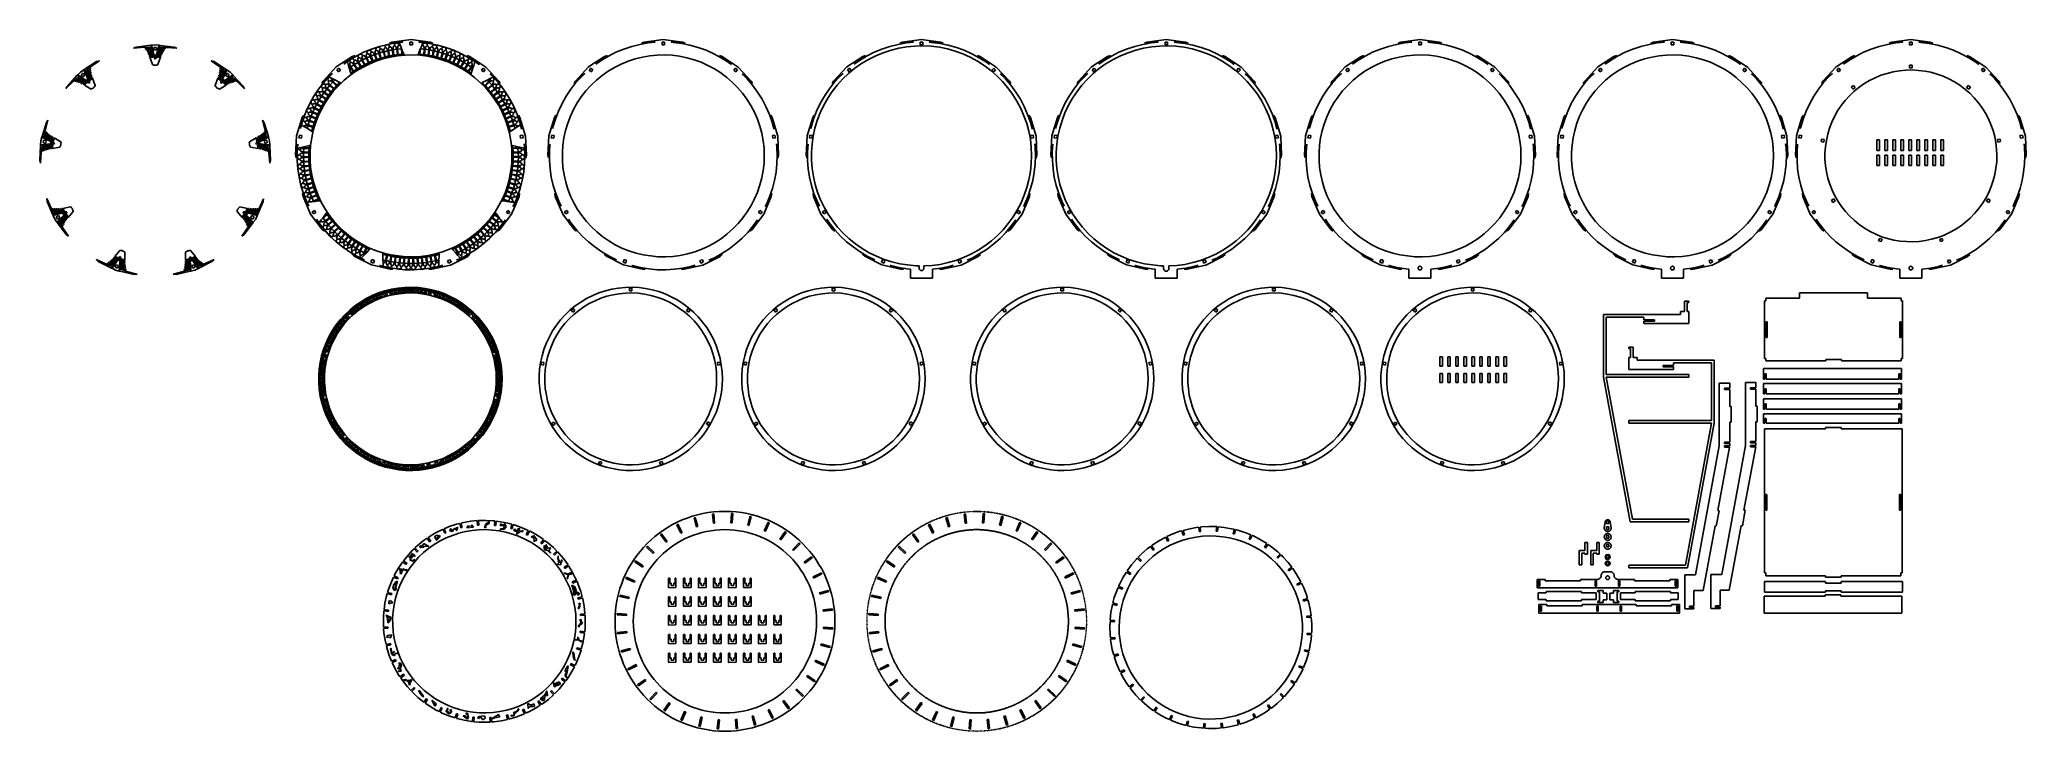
# Model space of a CAD drawing. Extents: x -761 to 761, y -265 to 265.
import ezdxf

# ---------------------------------------------------------------- set-up
doc = ezdxf.new("R2010")
doc.units = 0
doc.header["$MEASUREMENT"] = 0
doc.layers.get('0').update_dxf_attribs({"linetype": 'CONTINUOUS'})

msp = doc.modelspace()

# ---------------------------------------------------------------- linework, layer by layer
for p, q in [((-688.9, 258.4), (-686.8, 259.2)), ((-680.7, 259.1), (-688.9, 258.4)), ((-686.8, 259.2), (-675.7, 260.6)), ((-675.9, 259), (-680.7, 259.1)), ((-675.7, 258.3), (-675.9, 259)), ((-673.2, 251.8), (-675.7, 260.6)), ((-675.7, 260.6), (-675.2, 260.6)), ((-675.2, 260.6), (-672.2, 261)), ((-675.2, 260.6), (-673, 252.7)), ((-673.3, 257), (-673.3, 259)), ((-673.3, 259), (-671.3, 259)), ((-672.2, 261), (-669.3, 260.6)), ((-671.5, 252.6), (-669.3, 260.6)), ((-671.3, 259), (-671.3, 257)), ((-668.8, 260.5), (-671.2, 251.8)), ((-669.3, 260.6), (-668.8, 260.5)), ((-668.8, 260.5), (-657.6, 259.2)), ((-668.5, 259), (-668.8, 258.3)), ((-663.7, 259), (-668.5, 259)), ((-655.6, 258.3), (-663.7, 259)), ((-657.6, 259.2), (-655.6, 258.3)), ((-500.5, 259.7), (-506.6, 257.7)), ((-502.8, 258.6), (-503.1, 258.2)), ((-502.4, 258.9), (-502.8, 258.6)), ((-502, 259.1), (-502.4, 258.9)), ((-501.5, 259.2), (-502, 259.1)), ((-501, 259.2), (-501.5, 259.2)), ((-500.6, 259), (-501, 259.2)), ((-500.2, 258.7), (-500.6, 259)), ((-500.5, 259.7), (-494.2, 261.3)), ((-499.9, 258.3), (-500.2, 258.7)), ((-496.2, 258.8), (-496.5, 258.6)), ((-496.1, 259.8), (-496.2, 259.3)), ((-496.2, 259.3), (-496.2, 258.8)), ((-495.8, 258.8), (-496.2, 258.8)), ((-495.9, 260.2), (-496.1, 259.8)), ((-495.6, 260.6), (-495.9, 260.2)), ((-495.4, 258.6), (-495.8, 258.8)), ((-495.2, 260.9), (-495.6, 260.6)), ((-494.8, 261), (-495.2, 260.9)), ((-494.3, 261.1), (-494.8, 261)), ((-493.9, 261), (-494.3, 261.1)), ((-487.9, 262.4), (-494.2, 261.3)), ((-493.4, 260.7), (-493.9, 261)), ((-493.2, 259), (-493.5, 258.5)), ((-493.1, 260.4), (-493.4, 260.7)), ((-493, 259.4), (-493.2, 259)), ((-492.8, 260), (-493.1, 260.4)), ((-492.6, 259.5), (-493, 259.4)), ((-490.9, 263.1), (-492.9, 262.2)), ((-492.9, 262.2), (-484.8, 262.9)), ((-492.6, 259.5), (-492.8, 260)), ((-492.2, 259.5), (-492.6, 259.5)), ((-492.6, 259.5), (-492.6, 259.5)), ((-491.8, 259.3), (-492.2, 259.5)), ((-491.5, 258.9), (-491.8, 259.3)), ((-491.1, 258.4), (-491.5, 258.9)), ((-490.9, 263.1), (-476.3, 264.9)), ((-489.9, 259.2), (-490.1, 258.5)), ((-489.7, 259.7), (-489.9, 259.2)), ((-489.4, 260), (-489.7, 259.7)), ((-489, 260.1), (-489.4, 260)), ((-488.9, 261.1), (-489, 260.7)), ((-489, 260.7), (-489, 260.1)), ((-488.6, 260.1), (-489, 260.1)), ((-488.7, 261.6), (-488.9, 261.1)), ((-488.3, 261.9), (-488.7, 261.6)), ((-488.3, 259.9), (-488.6, 260.1)), ((-487.9, 262.2), (-488.3, 261.9)), ((-487.9, 259.5), (-488.3, 259.9)), ((-487.9, 262.4), (-482.5, 262.9)), ((-487.5, 262.3), (-487.9, 262.2)), ((-487.6, 258.9), (-487.9, 259.5)), ((-487.4, 258.2), (-487.6, 258.9)), ((-487, 262.3), (-487.5, 262.3)), ((-486.5, 262.1), (-487, 262.3)), ((-486.5, 259), (-486.6, 258.3)), ((-486.1, 261.9), (-486.5, 262.1)), ((-486.3, 259.7), (-486.5, 259)), ((-486.1, 260.1), (-486.3, 259.7)), ((-485.8, 261.5), (-486.1, 261.9)), ((-485.8, 260.5), (-486.1, 260.1)), ((-485.5, 261.1), (-485.8, 261.5)), ((-485.4, 260.6), (-485.8, 260.5)), ((-485.4, 260.6), (-485.5, 261.1)), ((-485.4, 262.6), (-484.2, 259.7)), ((-485.4, 260.6), (-485.4, 260.6)), ((-485, 260.6), (-485.4, 260.6)), ((-484.7, 260.3), (-485, 260.6)), ((-482.5, 262.9), (-484.8, 262.9)), ((-484.3, 259.9), (-484.7, 260.3)), ((-484.2, 259.7), (-484.3, 259.9)), ((-484.2, 259.7), (-483.9, 259)), ((-483.8, 258.6), (-483.9, 259)), ((-483.9, 259), (-483, 256.7)), ((-483.7, 257.9), (-483.8, 258.6)), ((-475.3, 262.9), (-477.3, 262.9)), ((-477.3, 262.9), (-477.3, 260.9)), ((-477.3, 260.9), (-475.3, 260.9)), ((-476.3, 264.9), (-461.7, 263)), ((-475.3, 260.9), (-475.3, 262.9)), ((-468.6, 262.8), (-470.4, 262.9)), ((-467.8, 262.9), (-470.4, 262.9)), ((-469, 258.2), (-468.1, 260.3)), ((-468.6, 262.8), (-462.2, 262)), ((-468.1, 260.3), (-467.2, 262.6)), ((-468.1, 260.3), (-467.7, 260.5)), ((-459.6, 262.2), (-467.8, 262.9)), ((-467.7, 260.5), (-467.3, 260.6)), ((-467.3, 260.6), (-467.2, 261.1)), ((-467.3, 260.6), (-467.3, 260.6)), ((-467.3, 260.6), (-467, 260.5)), ((-467.2, 261.1), (-467, 261.5)), ((-467, 261.5), (-466.6, 261.9)), ((-467, 260.5), (-466.7, 260.1)), ((-466.7, 260.1), (-466.4, 259.6)), ((-466.6, 261.9), (-466.2, 262.1)), ((-466.4, 259.6), (-466.2, 259)), ((-466.2, 262.1), (-465.8, 262.3)), ((-466.2, 259), (-466.2, 258.3)), ((-465.8, 262.3), (-465.3, 262.3)), ((-465.4, 258.2), (-465.2, 258.9)), ((-465.3, 262.3), (-464.8, 262.1)), ((-465.2, 258.9), (-464.9, 259.4)), ((-464.9, 259.4), (-464.5, 259.9)), ((-464.8, 262.1), (-464.4, 261.9)), ((-464.5, 259.9), (-464.1, 260.1)), ((-464.4, 261.9), (-464.1, 261.5)), ((-464.1, 261.5), (-463.9, 261.1)), ((-464.1, 260.1), (-463.7, 260.1)), ((-463.9, 261.1), (-463.7, 260.6)), ((-463.7, 260.6), (-463.7, 260.1)), ((-463.7, 260.1), (-463.4, 260)), ((-463.4, 260), (-463.1, 259.6)), ((-463.1, 259.6), (-462.8, 259.1)), ((-462.8, 259.1), (-462.7, 258.5)), ((-455.9, 260.7), (-462.2, 262)), ((-461.7, 263), (-459.6, 262.2)), ((-461.6, 258.3), (-461.3, 258.9)), ((-461.3, 258.9), (-460.9, 259.3)), ((-460.9, 259.3), (-460.5, 259.5)), ((-460.5, 259.5), (-460.1, 259.5)), ((-460.1, 259.5), (-460, 260)), ((-460.1, 259.5), (-460.1, 259.5)), ((-460.1, 259.5), (-459.8, 259.3)), ((-460, 260), (-459.7, 260.4)), ((-459.8, 259.3), (-459.5, 259)), ((-459.7, 260.4), (-459.3, 260.7)), ((-459.5, 259), (-459.3, 258.5)), ((-459.3, 260.7), (-458.9, 260.9)), ((-458.9, 260.9), (-458.4, 261)), ((-458.4, 261), (-458, 261)), ((-458, 261), (-457.5, 260.8)), ((-457.5, 260.8), (-457.1, 260.6)), ((-457.4, 258.5), (-457, 258.7)), ((-457.1, 260.6), (-456.8, 260.2)), ((-457, 258.7), (-456.6, 258.7)), ((-456.8, 260.2), (-456.6, 259.7)), ((-456.6, 259.7), (-456.5, 259.2)), ((-456.5, 259.2), (-456.6, 258.7)), ((-456.6, 258.7), (-456.2, 258.6)), ((-449.7, 259), (-455.9, 260.7)), ((-452.9, 258.3), (-452.6, 258.7)), ((-452.6, 258.7), (-452.2, 259)), ((-452.2, 259), (-451.7, 259.1)), ((-451.7, 259.1), (-451.2, 259.2)), ((-451.2, 259.2), (-450.8, 259.1)), ((-450.8, 259.1), (-450.3, 258.9)), ((-450.3, 258.9), (-450, 258.6)), ((-449.7, 259), (-443.6, 256.8)), ((-307.3, 259.7), (-313.4, 257.7)), ((-301.1, 261.3), (-307.3, 259.7)), ((-294.7, 262.4), (-301.1, 261.3)), ((-297.7, 263.1), (-299.8, 262.2)), ((-299.8, 262.2), (-291.6, 262.9)), ((-283.1, 264.9), (-297.7, 263.1)), ((-289.3, 262.9), (-294.7, 262.4)), ((-289.3, 262.9), (-291.6, 262.9)), ((-282.1, 262.9), (-284.1, 262.9)), ((-284.1, 262.9), (-284.1, 260.9)), ((-284.1, 260.9), (-282.1, 260.9)), ((-268.5, 263), (-283.1, 264.9)), ((-282.1, 262.9), (-282.1, 260.9)), ((-274.6, 262.9), (-277.2, 262.9)), ((-275.4, 262.8), (-277.2, 262.9)), ((-275.4, 262.8), (-269, 262)), ((-266.4, 262.2), (-274.6, 262.9)), ((-262.7, 260.7), (-269, 262)), ((-268.5, 263), (-266.4, 262.2)), ((-256.5, 259), (-262.7, 260.7)), ((-250.4, 256.8), (-256.5, 259)), ((-115.7, 257.7), (-109.6, 259.7)), ((-109.6, 259.7), (-103.3, 261.3)), ((-103.3, 261.3), (-97, 262.4)), ((-102.7, 258.4), (-96.6, 259.4)), ((-102, 262.2), (-99.9, 263.1)), ((-93.9, 262.9), (-102, 262.2)), ((-99.9, 263.1), (-85.3, 264.9)), ((-97, 262.4), (-91.6, 262.9)), ((-90.4, 260), (-96.6, 259.4)), ((-91.6, 262.9), (-93.9, 262.9)), ((-90.4, 260), (-84.1, 260.2)), ((-86.4, 262.9), (-86.4, 260.9)), ((-84.4, 262.9), (-86.4, 262.9)), ((-86.4, 260.9), (-84.4, 260.9)), ((-85.3, 264.9), (-70.8, 263)), ((-84.4, 260.9), (-84.4, 262.9)), ((-84.1, 260.2), (-77.9, 259.8)), ((-79.4, 262.9), (-77.6, 262.8)), ((-76.8, 262.9), (-79.4, 262.9)), ((-71.7, 259.1), (-77.9, 259.8)), ((-77.6, 262.8), (-71.2, 262)), ((-68.7, 262.2), (-76.8, 262.9)), ((-65.6, 257.8), (-71.7, 259.1)), ((-71.2, 262), (-64.9, 260.7)), ((-70.8, 263), (-68.7, 262.2)), ((-64.9, 260.7), (-58.7, 259)), ((-58.7, 259), (-52.7, 256.8)), ((71.7, 257.7), (77.9, 259.7)), ((77.9, 259.7), (84.1, 261.3)), ((84.1, 261.3), (90.5, 262.4)), ((84.7, 258.4), (90.9, 259.4)), ((85.4, 262.2), (87.5, 263.1)), ((93.6, 262.9), (85.4, 262.2)), ((87.5, 263.1), (102.1, 264.9)), ((90.5, 262.4), (95.9, 262.9)), ((97.1, 260), (90.9, 259.4)), ((95.9, 262.9), (93.6, 262.9)), ((97.1, 260), (103.3, 260.2)), ((101.1, 262.9), (101.1, 260.9)), ((103.1, 262.9), (101.1, 262.9)), ((101.1, 260.9), (103.1, 260.9)), ((102.1, 264.9), (116.7, 263)), ((103.1, 260.9), (103.1, 262.9)), ((103.3, 260.2), (109.5, 259.8)), ((110.6, 262.9), (108, 262.9)), ((108, 262.9), (109.8, 262.8)), ((115.7, 259.1), (109.5, 259.8)), ((109.8, 262.8), (116.2, 262)), ((118.8, 262.2), (110.6, 262.9)), ((121.8, 257.8), (115.7, 259.1)), ((116.2, 262), (122.5, 260.7)), ((116.7, 263), (118.8, 262.2)), ((122.5, 260.7), (128.7, 259)), ((128.7, 259), (134.8, 256.8)), ((272.2, 259.7), (266.1, 257.7)), ((272.2, 259.7), (278.4, 261.3)), ((284.8, 262.4), (278.4, 261.3)), ((281.8, 263.1), (279.7, 262.2)), ((279.7, 262.2), (287.9, 262.9)), ((281.8, 263.1), (296.4, 264.9)), ((284.8, 262.4), (290.2, 262.9)), ((290.2, 262.9), (287.9, 262.9)), ((297.4, 262.9), (295.4, 262.9)), ((295.4, 262.9), (295.4, 260.9)), ((295.4, 260.9), (297.4, 260.9)), ((311, 263), (296.4, 264.9)), ((297.4, 260.9), (297.4, 262.9)), ((304.1, 262.8), (302.3, 262.9)), ((304.9, 262.9), (302.3, 262.9)), ((304.1, 262.8), (310.5, 262)), ((313.1, 262.2), (304.9, 262.9)), ((316.8, 260.7), (310.5, 262)), ((311, 263), (313.1, 262.2)), ((323, 259), (316.8, 260.7)), ((323, 259), (329.1, 256.8)), ((465.6, 259.7), (459.4, 257.7)), ((465.6, 259.7), (471.8, 261.3)), ((478.2, 262.4), (471.8, 261.3)), ((475.2, 263.1), (473.1, 262.2)), ((473.1, 262.2), (481.3, 262.9)), ((489.8, 264.9), (475.2, 263.1)), ((478.2, 262.4), (483.6, 262.9)), ((483.6, 262.9), (481.3, 262.9)), ((490.7, 262.9), (488.7, 262.9)), ((488.7, 262.9), (488.7, 260.9)), ((488.7, 260.9), (490.7, 260.9)), ((489.8, 264.9), (504.4, 263)), ((490.7, 260.9), (490.7, 262.9)), ((497.5, 262.8), (495.7, 262.9)), ((498.3, 262.9), (495.7, 262.9)), ((497.5, 262.8), (503.9, 262)), ((506.4, 262.2), (498.3, 262.9)), ((510.2, 260.7), (503.9, 262)), ((504.4, 263), (506.4, 262.2)), ((516.4, 259), (510.2, 260.7)), ((516.4, 259), (522.5, 256.8)), ((642, 257.7), (648.1, 259.7)), ((648.1, 259.7), (654.4, 261.3)), ((654.4, 261.3), (660.7, 262.4)), ((655.7, 262.2), (657.8, 263.1)), ((663.8, 262.9), (655.7, 262.2)), ((657.8, 263.1), (672.3, 264.9)), ((660.7, 262.4), (666.1, 262.9)), ((666.1, 262.9), (663.8, 262.9)), ((673.3, 262.9), (671.3, 262.9)), ((671.3, 262.9), (671.3, 260.9)), ((671.3, 260.9), (673.3, 260.9)), ((672.3, 264.9), (686.9, 263)), ((673.3, 260.9), (673.3, 262.9)), ((680.9, 262.9), (678.3, 262.9)), ((680, 262.8), (678.3, 262.9)), ((680, 262.8), (686.4, 262)), ((689, 262.2), (680.9, 262.9)), ((686.4, 262), (692.8, 260.7)), ((686.9, 263), (689, 262.2)), ((692.8, 260.7), (699, 259)), ((699, 259), (705, 256.8)), ((-726.6, 242), (-717.2, 248.1)), ((-721.7, 244.1), (-725.4, 241)), ((-715, 248.8), (-721.7, 244.1)), ((-717.2, 248.1), (-715, 248.8)), ((-679.6, 258), (-679.9, 258.3)), ((-679.9, 258.3), (-675.7, 258.3)), ((-675.5, 258), (-679.6, 258)), ((-679.2, 257.3), (-675.3, 257.3)), ((-678.8, 256.8), (-679.2, 257.3)), ((-675.1, 256.8), (-678.8, 256.8)), ((-678, 255.5), (-678.4, 256.1)), ((-678.4, 256.1), (-674.9, 256.1)), ((-674.7, 255.5), (-678, 255.5)), ((-677.5, 254.4), (-677.7, 254.8)), ((-677.7, 254.8), (-674.5, 254.8)), ((-674.4, 254.4), (-677.5, 254.4)), ((-677.2, 253.7), (-674.2, 253.7)), ((-677, 253.2), (-677.2, 253.7)), ((-674.1, 253.2), (-677, 253.2)), ((-676.7, 252.5), (-673.9, 252.5)), ((-676.6, 252.1), (-676.7, 252.5)), ((-673.8, 252.1), (-676.6, 252.1)), ((-676.3, 251.4), (-673.7, 251.4)), ((-674.3, 245.8), (-676.3, 251.4)), ((-675.3, 257.3), (-675.5, 258)), ((-674.9, 256.1), (-675.1, 256.8)), ((-674.5, 254.8), (-674.7, 255.5)), ((-674.2, 253.7), (-674.4, 254.4)), ((-673.9, 245.5), (-674.3, 245.8)), ((-673.9, 252.5), (-674.1, 253.2)), ((-673.4, 245.4), (-673.9, 245.5)), ((-673.7, 251.4), (-673.8, 252.1)), ((-672.7, 245.3), (-673.4, 245.4)), ((-671.3, 257), (-673.3, 257)), ((-672.9, 251.8), (-673.2, 251.8)), ((-673.1, 252.5), (-673, 252.7)), ((-672.9, 251.9), (-673.1, 252.5)), ((-672.9, 251.7), (-673.1, 251.1)), ((-673.1, 251.1), (-672.2, 250)), ((-672.2, 253.6), (-673, 252.7)), ((-673, 252.7), (-672.9, 252.3)), ((-672.9, 252.3), (-671.6, 252.3)), ((-672.9, 251.8), (-672.9, 251.9)), ((-672.9, 251.8), (-672.9, 251.7)), ((-672.9, 251.8), (-671.5, 251.8)), ((-672.2, 245.3), (-672.7, 245.3)), ((-671.5, 252.6), (-672.2, 253.6)), ((-672.2, 250), (-671.4, 251.1)), ((-671.8, 245.3), (-672.2, 245.3)), ((-671.1, 245.4), (-671.8, 245.3)), ((-671.6, 252.3), (-671.5, 252.6)), ((-671.5, 252.6), (-671.4, 252.5)), ((-671.4, 252.5), (-671.5, 251.9)), ((-671.5, 251.9), (-671.5, 251.8)), ((-671.5, 251.8), (-671.5, 251.8)), ((-671.5, 251.8), (-671.5, 251.8)), ((-671.5, 251.8), (-671.4, 251.1)), ((-671.5, 251.8), (-671.5, 251.8)), ((-671.5, 251.8), (-671.2, 251.8)), ((-670.6, 245.5), (-671.1, 245.4)), ((-670.6, 252.1), (-670.8, 251.4)), ((-670.8, 251.4), (-668.2, 251.4)), ((-667.9, 252.1), (-670.6, 252.1)), ((-670.2, 245.8), (-670.6, 245.5)), ((-670.4, 253.2), (-670.5, 252.5)), ((-670.5, 252.5), (-667.8, 252.5)), ((-667.5, 253.2), (-670.4, 253.2)), ((-670, 254.4), (-670.2, 253.7)), ((-670.2, 253.7), (-667.3, 253.7)), ((-668.2, 251.4), (-670.2, 245.8)), ((-667, 254.4), (-670, 254.4)), ((-669.7, 255.5), (-669.9, 254.8)), ((-669.9, 254.8), (-666.8, 254.7)), ((-666.4, 255.4), (-669.7, 255.5)), ((-669.3, 256.8), (-669.6, 256.1)), ((-669.6, 256.1), (-666.1, 256)), ((-665.6, 256.7), (-669.3, 256.8)), ((-668.9, 258), (-669.2, 257.3)), ((-669.2, 257.3), (-665.3, 257.2)), ((-664.8, 257.9), (-668.9, 258)), ((-668.8, 258.3), (-664.5, 258.3)), ((-667.8, 252.5), (-667.9, 252.1)), ((-667.3, 253.7), (-667.5, 253.2)), ((-666.8, 254.7), (-667, 254.4)), ((-666.1, 256), (-666.4, 255.4)), ((-665.3, 257.2), (-665.6, 256.7)), ((-664.5, 258.3), (-664.8, 257.9)), ((-629.4, 248.8), (-627.2, 248.1)), ((-622.7, 244.1), (-629.4, 248.8)), ((-627.2, 248.1), (-617.9, 242)), ((-619, 240.9), (-622.7, 244.1)), ((-543.6, 233.2), (-533.6, 244)), ((-521.3, 252), (-533.6, 244)), ((-527.9, 246.2), (-523.9, 249)), ((-525.8, 248), (-527.9, 246.2)), ((-519.1, 252.7), (-525.8, 248)), ((-525.1, 248.1), (-524.1, 245)), ((-524, 244.8), (-524.1, 245)), ((-524.1, 245), (-523.6, 243.3)), ((-523.4, 244.3), (-524, 244.8)), ((-523.9, 249), (-518.4, 252.3)), ((-523, 243.8), (-523.6, 243.3)), ((-523, 243.8), (-523.4, 244.3)), ((-523.1, 247.1), (-523.2, 246.6)), ((-523.2, 246.6), (-523.2, 246.1)), ((-523.2, 246.1), (-523.1, 245.4)), ((-522.9, 249.2), (-523.1, 248.8)), ((-523.1, 248.8), (-523.1, 248.3)), ((-523.1, 248.3), (-523, 247.8)), ((-522.8, 247.3), (-523.1, 247.1)), ((-523.1, 245.4), (-522.8, 244.8)), ((-523, 247.8), (-522.8, 247.3)), ((-523, 243.8), (-523, 243.8)), ((-520.6, 240.5), (-523, 243.8)), ((-523, 243.8), (-523, 243.8)), ((-522.6, 249.6), (-522.9, 249.2)), ((-522.4, 247.5), (-522.8, 247.3)), ((-522.8, 244.8), (-522.5, 244.1)), ((-522.3, 249.9), (-522.6, 249.6)), ((-522, 247.4), (-522.4, 247.5)), ((-520.1, 245.7), (-522.4, 244.1)), ((-522.4, 244.1), (-520.3, 240.8)), ((-521.8, 250.1), (-522.3, 249.9)), ((-521.5, 247.2), (-522, 247.4)), ((-521.3, 250.2), (-521.8, 250.1)), ((-521, 246.8), (-521.5, 247.2)), ((-521.3, 252), (-519.1, 252.7)), ((-520.9, 250.1), (-521.3, 250.2)), ((-520.5, 246.3), (-521, 246.8)), ((-520.4, 249.9), (-520.9, 250.1)), ((-520.1, 245.7), (-520.5, 246.3)), ((-520, 249.6), (-520.4, 249.9)), ((-520.1, 248.6), (-520.2, 248)), ((-520.2, 248), (-520.1, 247.4)), ((-520, 249), (-520.1, 248.6)), ((-520.1, 247.4), (-519.8, 246.7)), ((-520, 245.7), (-520.1, 245.7)), ((-520, 245.7), (-520.1, 245.7)), ((-519.7, 249.3), (-520, 249.6)), ((-519.7, 249.3), (-520, 249)), ((-517.8, 242.3), (-520, 245.7)), ((-519.8, 246.7), (-519.5, 246)), ((-519.3, 249.4), (-519.7, 249.3)), ((-519.7, 249.3), (-519.7, 249.3)), ((-517, 247.5), (-519.5, 246)), ((-519.5, 246), (-517.5, 242.6)), ((-518.9, 249.3), (-519.3, 249.4)), ((-518.4, 249), (-518.9, 249.3)), ((-513.8, 244.1), (-518.7, 241.1)), ((-513.6, 243.7), (-518.5, 240.7)), ((-512.6, 255.2), (-518.4, 252.3)), ((-517.9, 248.6), (-518.4, 249)), ((-517.4, 248.1), (-517.9, 248.6)), ((-517.5, 242.6), (-515, 244)), ((-517, 247.5), (-517.4, 248.1)), ((-516.8, 250.8), (-517, 250.4)), ((-517, 250.4), (-517, 249.8)), ((-517, 249.8), (-517, 249.2)), ((-517, 249.2), (-516.8, 248.5)), ((-517, 247.5), (-517, 247.5)), ((-515, 244), (-517, 247.5)), ((-517, 247.5), (-517, 247.5)), ((-516.5, 251), (-516.8, 250.8)), ((-516.8, 248.5), (-516.5, 247.8)), ((-516.5, 252.9), (-516.7, 252.5)), ((-516.7, 252.5), (-516.7, 252)), ((-516.7, 252), (-516.7, 251.5)), ((-516.7, 251.5), (-516.5, 251)), ((-516.2, 253.3), (-516.5, 252.9)), ((-516.2, 251.1), (-516.5, 251)), ((-513.9, 249.2), (-516.5, 247.8)), ((-516.5, 247.8), (-514.6, 244.3)), ((-515.8, 253.6), (-516.2, 253.3)), ((-515.7, 251), (-516.2, 251.1)), ((-515.3, 253.7), (-515.8, 253.6)), ((-515.2, 250.8), (-515.7, 251)), ((-514.8, 253.8), (-515.3, 253.7)), ((-514.8, 250.4), (-515.2, 250.8)), ((-514.4, 253.7), (-514.8, 253.8)), ((-514.3, 249.8), (-514.8, 250.4)), ((-514.6, 244.3), (-512, 245.6)), ((-513.9, 253.4), (-514.4, 253.7)), ((-513.9, 249.2), (-514.3, 249.8)), ((-513.6, 253.1), (-513.9, 253.4)), ((-513.9, 249.2), (-513.9, 249.2)), ((-512, 245.6), (-513.9, 249.2)), ((-513.9, 249.2), (-513.9, 249.2)), ((-513.6, 252.4), (-513.8, 252)), ((-513.8, 252), (-513.8, 251.5)), ((-513.8, 251.5), (-513.8, 250.8)), ((-513.8, 250.8), (-513.6, 250.2)), ((-508.7, 246.7), (-513.8, 244.1)), ((-513.3, 252.7), (-513.6, 253.1)), ((-513.3, 252.7), (-513.6, 252.4)), ((-513.6, 250.2), (-513.4, 249.5)), ((-508.5, 246.2), (-513.6, 243.7)), ((-510.8, 250.7), (-513.4, 249.5)), ((-513.4, 249.5), (-511.6, 245.8)), ((-512.9, 252.8), (-513.3, 252.7)), ((-513.3, 252.7), (-513.3, 252.7)), ((-512.5, 252.6), (-512.9, 252.8)), ((-512.6, 255.2), (-506.6, 257.7)), ((-512, 252.4), (-512.5, 252.6)), ((-511.5, 251.9), (-512, 252.4)), ((-511.6, 245.8), (-509, 247.1)), ((-511.1, 251.4), (-511.5, 251.9)), ((-510.8, 250.7), (-511.1, 251.4)), ((-510.8, 250.7), (-510.8, 250.7)), ((-509, 247.1), (-510.8, 250.7)), ((-510.8, 250.7), (-510.8, 250.7)), ((-510.5, 253.6), (-510.6, 253)), ((-510.6, 253), (-510.6, 252.4)), ((-510.6, 252.4), (-510.4, 251.7)), ((-510.3, 254), (-510.5, 253.6)), ((-510.4, 251.7), (-510.2, 251)), ((-510, 254.2), (-510.3, 254)), ((-507.5, 252.1), (-510.2, 251)), ((-510.2, 251), (-508.6, 247.3)), ((-510, 255.7), (-510.1, 255.2)), ((-510.1, 255.2), (-510.1, 254.7)), ((-510.1, 254.7), (-510, 254.2)), ((-509.7, 256.1), (-510, 255.7)), ((-509.6, 254.3), (-510, 254.2)), ((-509.4, 256.4), (-509.7, 256.1)), ((-509.2, 254.1), (-509.6, 254.3)), ((-509, 256.7), (-509.4, 256.4)), ((-508.7, 253.8), (-509.2, 254.1)), ((-508.5, 256.8), (-509, 256.7)), ((-508.3, 253.4), (-508.7, 253.8)), ((-503.4, 248.9), (-508.7, 246.7)), ((-508.6, 247.3), (-506, 248.4)), ((-508.1, 256.8), (-508.5, 256.8)), ((-503.2, 248.4), (-508.5, 246.2)), ((-507.9, 252.8), (-508.3, 253.4)), ((-507.6, 256.6), (-508.1, 256.8)), ((-507.5, 252.1), (-507.9, 252.8)), ((-507.2, 256.4), (-507.6, 256.6)), ((-507.5, 252.1), (-507.5, 252.1)), ((-506, 248.4), (-507.5, 252.1)), ((-507.5, 252.1), (-507.5, 252.1)), ((-507.1, 254.9), (-507.3, 254.4)), ((-507.3, 254.4), (-507.3, 253.8)), ((-507.3, 253.8), (-507.2, 253.1)), ((-506.8, 256), (-507.2, 256.4)), ((-507.2, 253.1), (-506.9, 252.3)), ((-506.9, 255.3), (-507.1, 254.9)), ((-506.6, 255.6), (-506.9, 255.3)), ((-504.3, 253.4), (-506.9, 252.4)), ((-506.9, 252.4), (-505.5, 248.6)), ((-506.6, 255.6), (-506.8, 256)), ((-506.2, 255.6), (-506.6, 255.6)), ((-506.6, 255.6), (-506.6, 255.6)), ((-505.8, 255.4), (-506.2, 255.6)), ((-505.4, 255.1), (-505.8, 255.4)), ((-505.5, 248.6), (-502.8, 249.6)), ((-504.9, 254.6), (-505.4, 255.1)), ((-504.6, 254), (-504.9, 254.6)), ((-504.3, 253.4), (-504.6, 254)), ((-504.3, 253.4), (-504.3, 253.4)), ((-504.3, 253.4), (-504.3, 253.4)), ((-502.8, 249.6), (-504.3, 253.4)), ((-503.7, 256.2), (-503.9, 255.7)), ((-503.9, 255.7), (-503.9, 255)), ((-503.9, 255), (-503.8, 254.3)), ((-503.8, 254.3), (-503.7, 253.6)), ((-503.5, 256.6), (-503.7, 256.2)), ((-500.9, 254.5), (-503.7, 253.6)), ((-503.7, 253.6), (-502.4, 249.8)), ((-503.2, 256.8), (-503.5, 256.6)), ((-497.9, 250.6), (-503.4, 248.9)), ((-503.2, 257.8), (-503.3, 257.3)), ((-503.3, 257.3), (-503.2, 256.8)), ((-503.1, 258.2), (-503.2, 257.8)), ((-502.8, 256.8), (-503.2, 256.8)), ((-497.8, 250.2), (-503.2, 248.4)), ((-502.4, 256.6), (-502.8, 256.8)), ((-501.9, 256.3), (-502.4, 256.6)), ((-502.4, 249.8), (-499.7, 250.7)), ((-501.5, 255.8), (-501.9, 256.3)), ((-501.2, 255.2), (-501.5, 255.8)), ((-500.9, 254.5), (-501.2, 255.2)), ((-499.7, 250.7), (-500.9, 254.5)), ((-500.9, 254.5), (-500.9, 254.5)), ((-500.9, 254.5), (-500.9, 254.5)), ((-500.4, 256.8), (-500.5, 256.1)), ((-500.5, 256.1), (-500.5, 255.4)), ((-500.5, 255.4), (-500.3, 254.7)), ((-500.3, 257.3), (-500.4, 256.8)), ((-500, 257.6), (-500.3, 257.3)), ((-497.6, 255.5), (-500.3, 254.7)), ((-500.3, 254.7), (-499.2, 250.8)), ((-499.7, 257.8), (-500, 257.6)), ((-499.7, 257.8), (-499.9, 258.3)), ((-499.3, 257.9), (-499.7, 257.8)), ((-499.7, 257.8), (-499.7, 257.8)), ((-498.9, 257.7), (-499.3, 257.9)), ((-499.2, 250.8), (-496.4, 251.6)), ((-498.5, 257.3), (-498.9, 257.7)), ((-498.1, 256.8), (-498.5, 257.3)), ((-497.8, 256.2), (-498.1, 256.8)), ((-492.3, 252), (-497.9, 250.6)), ((-497.6, 255.5), (-497.8, 256.2)), ((-492.2, 251.6), (-497.8, 250.2)), ((-497.5, 255.5), (-497.6, 255.5)), ((-497.5, 255.5), (-497.6, 255.5)), ((-496.4, 251.6), (-497.5, 255.5)), ((-497, 257.7), (-497.1, 257.1)), ((-497.1, 257.1), (-497.1, 256.4)), ((-496.8, 258.2), (-497, 257.7)), ((-497.1, 256.4), (-496.9, 255.6)), ((-494.1, 256.3), (-496.9, 255.6)), ((-496.9, 255.6), (-496, 251.7)), ((-496.5, 258.6), (-496.8, 258.2)), ((-496, 251.7), (-493.2, 252.4)), ((-495, 258.2), (-495.4, 258.6)), ((-494.6, 257.7), (-495, 258.2)), ((-494.3, 257), (-494.6, 257.7)), ((-494.1, 256.3), (-494.3, 257)), ((-494.1, 256.3), (-494.1, 256.3)), ((-493.2, 252.4), (-494.1, 256.3)), ((-494.1, 256.3), (-494.1, 256.3)), ((-493.5, 258.5), (-493.6, 257.9)), ((-493.6, 257.9), (-493.6, 257.2)), ((-493.6, 257.2), (-493.5, 256.4)), ((-490.7, 257), (-493.5, 256.4)), ((-493.5, 256.4), (-492.7, 252.5)), ((-492.7, 252.5), (-489.9, 253)), ((-486.6, 253), (-492.3, 252)), ((-486.6, 252.5), (-492.2, 251.6)), ((-490.9, 257.7), (-491.1, 258.4)), ((-490.7, 257), (-490.9, 257.7)), ((-490.7, 257), (-490.7, 257)), ((-489.9, 253), (-490.7, 257)), ((-490.7, 257), (-490.7, 257)), ((-490.1, 258.5), (-490.1, 257.8)), ((-490.1, 257.8), (-490.1, 257.1)), ((-487.2, 257.5), (-490.1, 257.1)), ((-490.1, 257.1), (-489.5, 253.1)), ((-489.5, 253.1), (-486.6, 253.5)), ((-487.2, 257.5), (-487.4, 258.2)), ((-487.2, 257.5), (-487.2, 257.5)), ((-486.6, 253.5), (-487.2, 257.5)), ((-487.2, 257.5), (-487.2, 257.5)), ((-486.6, 258.3), (-486.6, 257.6)), ((-483.7, 257.9), (-486.6, 257.6)), ((-486.6, 257.6), (-486.1, 253.6)), ((-481.7, 253.5), (-486.6, 253)), ((-480.9, 253.1), (-486.6, 252.5)), ((-486.1, 253.6), (-483.3, 253.9)), ((-483.7, 257.9), (-483.7, 257.9)), ((-483.3, 253.9), (-483.7, 257.9)), ((-483.7, 257.9), (-483.7, 257.9)), ((-483, 256.7), (-482.8, 254)), ((-483, 256.7), (-481.9, 254)), ((-482.8, 254), (-481.9, 254)), ((-481.9, 254), (-481.7, 253.5)), ((-475.2, 253.2), (-480.9, 253.1)), ((-469.5, 252.9), (-475.2, 253.2)), ((-470.9, 253.5), (-470.7, 254)), ((-469.4, 253.4), (-470.9, 253.5)), ((-470.7, 254), (-469.8, 256.3)), ((-469.9, 253.9), (-470.7, 254)), ((-469.8, 256.3), (-469.9, 253.9)), ((-469.8, 256.3), (-469, 258.2)), ((-469.5, 253.9), (-469, 257.9)), ((-466.6, 253.6), (-469.5, 253.9)), ((-463.8, 252.2), (-469.5, 252.9)), ((-463.7, 252.7), (-469.4, 253.4)), ((-469, 257.9), (-469, 258.2)), ((-469, 257.9), (-466.2, 257.6)), ((-466.2, 257.6), (-466.6, 253.6)), ((-466.2, 258.3), (-466.2, 257.6)), ((-466.1, 253.5), (-465.6, 257.5)), ((-463.3, 253.1), (-466.1, 253.5)), ((-465.6, 257.5), (-465.4, 258.2)), ((-465.6, 257.5), (-462.7, 257.1)), ((-458.2, 251.1), (-463.8, 252.2)), ((-458.1, 251.5), (-463.7, 252.7)), ((-462.7, 257.1), (-463.3, 253.1)), ((-462.8, 253), (-462.1, 257)), ((-460, 252.5), (-462.8, 253)), ((-462.7, 258.5), (-462.7, 257.8)), ((-462.7, 257.8), (-462.7, 257.1)), ((-462.1, 257), (-461.9, 257.7)), ((-462.1, 257), (-459.3, 256.4)), ((-461.9, 257.7), (-461.6, 258.3)), ((-459.3, 256.4), (-460, 252.5)), ((-459.6, 252.4), (-458.6, 256.3)), ((-456.8, 251.7), (-459.6, 252.4)), ((-459.3, 258.5), (-459.2, 257.9)), ((-459.2, 257.1), (-459.3, 256.4)), ((-459.2, 257.9), (-459.2, 257.1)), ((-458.6, 256.3), (-458.4, 257)), ((-458.6, 256.3), (-455.8, 255.6)), ((-458.4, 257), (-458.1, 257.6)), ((-452.7, 249.5), (-458.2, 251.1)), ((-458.1, 257.6), (-457.8, 258.2)), ((-452.5, 250), (-458.1, 251.5)), ((-457.8, 258.2), (-457.4, 258.5)), ((-455.8, 255.6), (-456.8, 251.7)), ((-456.3, 251.6), (-455.2, 255.4)), ((-453.5, 250.8), (-456.3, 251.6)), ((-456.2, 258.6), (-456, 258.2)), ((-456, 258.2), (-455.8, 257.7)), ((-455.8, 257.7), (-455.7, 257.1)), ((-455.7, 256.3), (-455.8, 255.6)), ((-455.7, 257.1), (-455.7, 256.3)), ((-455.2, 255.4), (-455, 256.1)), ((-455.2, 255.4), (-452.5, 254.7)), ((-455, 256.1), (-454.7, 256.8)), ((-454.7, 256.8), (-454.3, 257.3)), ((-454.3, 257.3), (-453.9, 257.6)), ((-453.9, 257.6), (-453.5, 257.8)), ((-453.5, 257.8), (-453.1, 257.8)), ((-452.5, 254.7), (-453.5, 250.8)), ((-453.1, 257.8), (-452.9, 258.3)), ((-453.1, 257.8), (-452.7, 257.6)), ((-453.1, 257.8), (-453.1, 257.8)), ((-453.1, 250.6), (-451.8, 254.5)), ((-450.4, 249.7), (-453.1, 250.6)), ((-452.7, 257.6), (-452.5, 257.3)), ((-447.3, 247.6), (-452.7, 249.5)), ((-452.5, 257.3), (-452.3, 256.7)), ((-452.3, 255.4), (-452.5, 254.7)), ((-447.1, 248), (-452.5, 250)), ((-452.3, 256.7), (-452.3, 256.1)), ((-452.3, 256.1), (-452.3, 255.4)), ((-451.8, 254.5), (-451.6, 255.2)), ((-451.8, 254.5), (-449.1, 253.6)), ((-451.6, 255.2), (-451.2, 255.8)), ((-451.2, 255.8), (-450.8, 256.3)), ((-450.8, 256.3), (-450.4, 256.6)), ((-450.4, 256.6), (-450, 256.8)), ((-449.1, 253.6), (-450.4, 249.7)), ((-450, 258.6), (-449.7, 258.2)), ((-450, 256.8), (-449.6, 256.8)), ((-449.9, 249.6), (-448.5, 253.3)), ((-447.2, 248.6), (-449.9, 249.6)), ((-449.7, 258.2), (-449.5, 257.7)), ((-449.5, 257.2), (-449.6, 256.8)), ((-449.6, 256.8), (-449.3, 256.5)), ((-449.5, 257.7), (-449.5, 257.2)), ((-449.3, 256.5), (-449, 256.2)), ((-448.9, 254.3), (-449.1, 253.6)), ((-449, 256.2), (-448.9, 255.6)), ((-448.9, 255.6), (-448.9, 255)), ((-448.9, 255), (-448.9, 254.3)), ((-448.5, 253.3), (-448.2, 254)), ((-448.5, 253.3), (-445.8, 252.3)), ((-448.2, 254), (-447.8, 254.6)), ((-447.8, 254.6), (-447.4, 255.1)), ((-447.4, 255.1), (-447, 255.4)), ((-442.1, 245.2), (-447.3, 247.6)), ((-445.8, 252.3), (-447.2, 248.6)), ((-441.9, 245.7), (-447.1, 248)), ((-447, 255.4), (-446.5, 255.6)), ((-446.8, 248.4), (-445.2, 252.1)), ((-444.2, 247.2), (-446.8, 248.4)), ((-446.5, 255.6), (-446.2, 255.5)), ((-446.2, 255.5), (-445.9, 256)), ((-446.2, 255.5), (-446.2, 255.5)), ((-446.2, 255.5), (-445.9, 255.3)), ((-445.9, 256), (-445.6, 256.3)), ((-445.9, 255.3), (-445.6, 254.9)), ((-445.6, 253), (-445.8, 252.3)), ((-445.6, 256.3), (-445.2, 256.6)), ((-445.6, 254.9), (-445.5, 254.4)), ((-445.5, 253.7), (-445.6, 253)), ((-445.5, 254.4), (-445.5, 253.7)), ((-445.2, 256.6), (-444.7, 256.7)), ((-445.2, 252.1), (-444.9, 252.8)), ((-445.2, 252.1), (-442.6, 251)), ((-444.9, 252.8), (-444.5, 253.3)), ((-444.7, 256.7), (-444.2, 256.7)), ((-444.5, 253.3), (-444, 253.8)), ((-444.2, 256.7), (-443.8, 256.6)), ((-442.6, 251), (-444.2, 247.2)), ((-444, 253.8), (-443.6, 254.1)), ((-443.8, 256.6), (-443.3, 256.4)), ((-443.7, 247.1), (-442, 250.7)), ((-441.1, 245.8), (-443.7, 247.1)), ((-443.6, 256.8), (-437.7, 254.1)), ((-443.6, 254.1), (-443.2, 254.2)), ((-443.3, 256.4), (-443, 256.1)), ((-443.2, 254.2), (-442.8, 254.2)), ((-443, 256.1), (-442.8, 255.6)), ((-442.8, 255.6), (-442.7, 255.2)), ((-442.7, 254.7), (-442.8, 254.2)), ((-442.8, 254.2), (-442.5, 253.9)), ((-442.7, 255.2), (-442.7, 254.7)), ((-442.3, 251.7), (-442.6, 251)), ((-442.5, 253.9), (-442.3, 253.5)), ((-442.3, 253.5), (-442.2, 253)), ((-442.2, 252.4), (-442.3, 251.7)), ((-442.2, 253), (-442.2, 252.4)), ((-437.1, 242.5), (-442.1, 245.2)), ((-442, 250.7), (-441.6, 251.3)), ((-442, 250.7), (-439.4, 249.4)), ((-436.8, 242.9), (-441.9, 245.7)), ((-441.6, 251.3), (-441.2, 251.9)), ((-441.2, 251.9), (-440.8, 252.3)), ((-439.4, 249.4), (-441.1, 245.8)), ((-440.8, 252.3), (-440.3, 252.6)), ((-440.7, 245.6), (-438.8, 249.1)), ((-438.2, 244.2), (-440.7, 245.6)), ((-440.3, 252.6), (-439.9, 252.7)), ((-439.9, 252.7), (-439.5, 252.7)), ((-439.5, 252.7), (-439.2, 253.1)), ((-439.5, 252.7), (-439.2, 252.4)), ((-439.5, 252.7), (-439.5, 252.7)), ((-439.1, 250.1), (-439.4, 249.4)), ((-439.2, 253.1), (-438.8, 253.4)), ((-439.2, 252.4), (-439, 252)), ((-439, 250.8), (-439.1, 250.1)), ((-439, 252), (-438.9, 251.5)), ((-438.9, 251.5), (-439, 250.8)), ((-438.8, 253.4), (-438.4, 253.6)), ((-438.8, 249.1), (-438.4, 249.8)), ((-438.8, 249.1), (-436.3, 247.8)), ((-438.4, 253.6), (-437.9, 253.7)), ((-438.4, 249.8), (-438, 250.3)), ((-436.3, 247.8), (-438.2, 244.2)), ((-438, 250.3), (-437.5, 250.8)), ((-437.9, 253.7), (-437.4, 253.7)), ((-437.8, 244), (-435.7, 247.5)), ((-435.3, 242.5), (-437.8, 244)), ((-432, 251.1), (-437.7, 254.1)), ((-437.5, 250.8), (-437, 251)), ((-437.4, 253.7), (-437, 253.6)), ((-437, 253.6), (-436.6, 253.3)), ((-437, 251), (-436.6, 251.1)), ((-436.6, 253.3), (-436.3, 252.9)), ((-436.6, 251.1), (-436.2, 251)), ((-436.3, 252.9), (-436.1, 252.5)), ((-436, 248.5), (-436.3, 247.8)), ((-436.1, 251.5), (-436.2, 251)), ((-436.2, 251), (-436, 250.8)), ((-436.1, 252.5), (-436, 252)), ((-436, 252), (-436.1, 251.5)), ((-436, 250.8), (-435.8, 250.3)), ((-435.8, 249.2), (-436, 248.5)), ((-435.8, 250.3), (-435.7, 249.8)), ((-435.7, 249.8), (-435.8, 249.2)), ((-435.7, 247.5), (-435.3, 248.1)), ((-435.7, 247.5), (-433.3, 246)), ((-435.3, 248.1), (-434.9, 248.6)), ((-433.3, 246), (-435.3, 242.5)), ((-434.9, 248.6), (-434.4, 249)), ((-434.9, 242.3), (-432.7, 245.7)), ((-434.4, 249), (-433.9, 249.3)), ((-433.9, 249.3), (-433.4, 249.3)), ((-431.3, 252), (-433.4, 252.7)), ((-433.4, 252.7), (-426.8, 247.9)), ((-433.4, 249.3), (-433.1, 249.2)), ((-432.9, 246.7), (-433.3, 246)), ((-433.3, 246), (-433.3, 246)), ((-433.1, 249.2), (-432.7, 249.6)), ((-433.1, 249.2), (-433.1, 249.2)), ((-433.1, 249.2), (-432.8, 249)), ((-432.7, 247.4), (-432.9, 246.7)), ((-432.8, 249), (-432.6, 248.5)), ((-432.7, 249.6), (-432.3, 249.9)), ((-432.6, 248), (-432.7, 247.4)), ((-432.7, 245.7), (-432.3, 246.3)), ((-432.7, 245.7), (-430.3, 244.1)), ((-432.6, 248.5), (-432.6, 248)), ((-430.3, 244.1), (-432.5, 240.7)), ((-432.3, 249.9), (-431.9, 250.1)), ((-432.3, 246.3), (-431.8, 246.8)), ((-432.1, 240.5), (-429.8, 243.7)), ((-432, 251.1), (-426.6, 247.6)), ((-431.9, 250.1), (-431.4, 250.2)), ((-431.8, 246.8), (-431.3, 247.2)), ((-431.4, 250.2), (-430.9, 250.1)), ((-431.3, 252), (-419, 243.9)), ((-431.3, 247.2), (-430.8, 247.4)), ((-430.9, 250.1), (-430.5, 249.9)), ((-430.8, 247.4), (-430.3, 247.4)), ((-430.5, 249.9), (-430.1, 249.6)), ((-430.3, 247.4), (-430, 247.3)), ((-429.9, 244.8), (-430.3, 244.1)), ((-430.1, 249.6), (-429.9, 249.2)), ((-429.8, 247.8), (-430, 247.3)), ((-430, 247.3), (-429.7, 247)), ((-429.9, 249.2), (-429.7, 248.7)), ((-429.7, 245.4), (-429.9, 244.8)), ((-429.7, 248.3), (-429.8, 247.8)), ((-429.8, 243.7), (-429.3, 244.3)), ((-429.8, 243.7), (-429, 243.2)), ((-429.7, 248.7), (-429.7, 248.3)), ((-429.7, 247), (-429.6, 246.6)), ((-429.6, 246), (-429.7, 245.4)), ((-429.6, 246.6), (-429.6, 246)), ((-429.3, 244.3), (-428.8, 244.8)), ((-429, 243.2), (-428.3, 245.1)), ((-428.8, 244.8), (-428.3, 245.1)), ((-428.3, 245.1), (-427.4, 248.1)), ((-426.8, 247.9), (-424.2, 245.8)), ((-424.2, 245.8), (-426.6, 247.6)), ((-424.1, 245.7), (-424.2, 245.8)), ((-409, 233.1), (-419, 243.9)), ((-340.4, 244), (-350.4, 233.2)), ((-328.1, 252), (-340.4, 244)), ((-330.7, 249), (-334.7, 246.2)), ((-332.6, 248), (-334.7, 246.2)), ((-325.9, 252.7), (-332.6, 248)), ((-330.7, 249), (-325.2, 252.3)), ((-328.1, 252), (-325.9, 252.7)), ((-320.4, 243.7), (-325.3, 240.7)), ((-319.4, 255.2), (-325.2, 252.3)), ((-315.3, 246.2), (-320.4, 243.7)), ((-313.4, 257.7), (-319.4, 255.2)), ((-310, 248.4), (-315.3, 246.2)), ((-304.6, 250.2), (-310, 248.4)), ((-299, 251.6), (-304.6, 250.2)), ((-293.4, 252.5), (-299, 251.6)), ((-287.7, 253.1), (-293.4, 252.5)), ((-282, 253.2), (-287.7, 253.1)), ((-276.3, 252.9), (-282, 253.2)), ((-270.6, 252.2), (-276.3, 252.9)), ((-265, 251.1), (-270.6, 252.2)), ((-259.5, 249.5), (-265, 251.1)), ((-254.1, 247.6), (-259.5, 249.5)), ((-248.9, 245.2), (-254.1, 247.6)), ((-250.4, 256.8), (-244.5, 254.1)), ((-243.9, 242.5), (-248.9, 245.2)), ((-238.9, 251.1), (-244.5, 254.1)), ((-240.2, 252.7), (-233.6, 247.9)), ((-238.1, 252), (-240.2, 252.7)), ((-233.4, 247.6), (-238.9, 251.1)), ((-225.8, 243.9), (-238.1, 252)), ((-233.6, 247.9), (-231, 245.8)), ((-231, 245.8), (-233.4, 247.6)), ((-215.8, 233.1), (-225.8, 243.9)), ((-152.7, 233.2), (-142.6, 244)), ((-142.6, 244), (-130.3, 252)), ((-137, 246.2), (-132.9, 249)), ((-134.9, 248), (-137, 246.2)), ((-136.4, 243), (-131.3, 246.6)), ((-128.2, 252.7), (-134.9, 248)), ((-132.9, 249), (-127.4, 252.3)), ((-131.3, 246.6), (-126, 249.8)), ((-130.3, 252), (-128.2, 252.7)), ((-127.4, 252.3), (-121.7, 255.2)), ((-120.4, 252.5), (-126, 249.8)), ((-121.7, 255.2), (-115.7, 257.7)), ((-114.7, 254.9), (-120.4, 252.5)), ((-108.7, 256.9), (-114.7, 254.9)), ((-102.7, 258.4), (-108.7, 256.9)), ((-59.6, 256.1), (-65.6, 257.8)), ((-53.8, 254), (-59.6, 256.1)), ((-48.1, 251.5), (-53.8, 254)), ((-52.7, 256.8), (-46.8, 254.1)), ((-42.6, 248.5), (-48.1, 251.5)), ((-46.8, 254.1), (-41.1, 251.1)), ((-42.6, 248.5), (-37.4, 245.1)), ((-40.4, 252), (-42.5, 252.7)), ((-35.8, 247.9), (-42.5, 252.7)), ((-41.1, 251.1), (-35.7, 247.6)), ((-40.4, 252), (-28.1, 243.9)), ((-37.4, 245.1), (-32.4, 241.4)), ((-33.3, 245.8), (-35.8, 247.9)), ((-35.7, 247.6), (-33.3, 245.8)), ((-18.1, 233.1), (-28.1, 243.9)), ((34.8, 233.2), (44.8, 244)), ((44.8, 244), (57.1, 252)), ((50.5, 246.2), (54.5, 249)), ((52.6, 248), (50.5, 246.2)), ((51, 243), (56.1, 246.6)), ((59.3, 252.7), (52.6, 248)), ((54.5, 249), (60, 252.3)), ((56.1, 246.6), (61.4, 249.8)), ((57.1, 252), (59.3, 252.7)), ((60, 252.3), (65.8, 255.2)), ((67, 252.5), (61.4, 249.8)), ((65.8, 255.2), (71.7, 257.7)), ((72.8, 254.9), (67, 252.5)), ((78.7, 256.9), (72.8, 254.9)), ((84.7, 258.4), (78.7, 256.9)), ((127.8, 256.1), (121.8, 257.8)), ((133.7, 254), (127.8, 256.1)), ((139.4, 251.5), (133.7, 254)), ((134.8, 256.8), (140.7, 254.1)), ((144.8, 248.5), (139.4, 251.5)), ((140.7, 254.1), (146.3, 251.1)), ((144.8, 248.5), (150.1, 245.1)), ((151.6, 247.9), (144.9, 252.7)), ((147.1, 252), (144.9, 252.7)), ((146.3, 251.1), (151.8, 247.6)), ((147.1, 252), (159.4, 243.9)), ((150.1, 245.1), (155.1, 241.4)), ((154.1, 245.8), (151.6, 247.9)), ((151.8, 247.6), (154.1, 245.8)), ((169.4, 233.1), (159.4, 243.9)), ((229.1, 233.2), (239.1, 244)), ((239.1, 244), (251.4, 252)), ((244.8, 246.2), (248.8, 249)), ((246.9, 248), (244.8, 246.2)), ((253.6, 252.7), (246.9, 248)), ((248.8, 249), (254.3, 252.3)), ((251.4, 252), (253.6, 252.7)), ((259.1, 243.7), (254.2, 240.7)), ((260.1, 255.2), (254.3, 252.3)), ((264.2, 246.2), (259.1, 243.7)), ((260.1, 255.2), (266.1, 257.7)), ((269.5, 248.4), (264.2, 246.2)), ((274.9, 250.2), (269.5, 248.4)), ((280.5, 251.6), (274.9, 250.2)), ((286.1, 252.5), (280.5, 251.6)), ((291.8, 253.1), (286.1, 252.5)), ((297.5, 253.2), (291.8, 253.1)), ((303.2, 252.9), (297.5, 253.2)), ((308.9, 252.2), (303.2, 252.9)), ((314.5, 251.1), (308.9, 252.2)), ((320, 249.5), (314.5, 251.1)), ((325.4, 247.6), (320, 249.5)), ((330.6, 245.2), (325.4, 247.6)), ((329.1, 256.8), (335, 254.1)), ((335.6, 242.5), (330.6, 245.2)), ((340.6, 251.1), (335, 254.1)), ((341.4, 252), (339.3, 252.7)), ((339.3, 252.7), (345.9, 247.9)), ((340.6, 251.1), (346.1, 247.6)), ((341.4, 252), (353.7, 243.9)), ((345.9, 247.9), (348.5, 245.8)), ((348.5, 245.8), (346.1, 247.6)), ((363.7, 233.1), (353.7, 243.9)), ((422.5, 233.2), (432.5, 244)), ((444.8, 252), (432.5, 244)), ((438.2, 246.2), (442.2, 249)), ((440.3, 248), (438.2, 246.2)), ((447, 252.7), (440.3, 248)), ((442.2, 249), (447.7, 252.3)), ((444.8, 252), (447, 252.7)), ((452.5, 243.7), (447.6, 240.7)), ((453.5, 255.2), (447.7, 252.3)), ((457.6, 246.2), (452.5, 243.7)), ((453.5, 255.2), (459.4, 257.7)), ((462.9, 248.4), (457.6, 246.2)), ((468.3, 250.2), (462.9, 248.4)), ((473.9, 251.6), (468.3, 250.2)), ((479.5, 252.5), (473.9, 251.6)), ((485.2, 253.1), (479.5, 252.5)), ((490.9, 253.2), (485.2, 253.1)), ((496.6, 252.9), (490.9, 253.2)), ((502.3, 252.2), (496.6, 252.9)), ((507.9, 251.1), (502.3, 252.2)), ((513.4, 249.5), (507.9, 251.1)), ((518.8, 247.6), (513.4, 249.5)), ((524, 245.2), (518.8, 247.6)), ((522.5, 256.8), (528.4, 254.1)), ((529, 242.5), (524, 245.2)), ((534, 251.1), (528.4, 254.1)), ((532.6, 252.7), (539.3, 247.9)), ((534.8, 252), (532.6, 252.7)), ((534, 251.1), (539.5, 247.6)), ((547.1, 243.9), (534.8, 252)), ((539.3, 247.9), (541.8, 245.8)), ((541.8, 245.8), (539.5, 247.6)), ((557, 233.1), (547.1, 243.9)), ((605, 233.2), (615.1, 244)), ((615.1, 244), (627.4, 252)), ((620.7, 246.2), (624.7, 249)), ((622.8, 248), (620.7, 246.2)), ((629.5, 252.7), (622.8, 248)), ((624.7, 249), (630.3, 252.3)), ((627.4, 252), (629.5, 252.7)), ((630.3, 252.3), (636, 255.2)), ((636, 255.2), (642, 257.7)), ((671.3, 243.4), (671.3, 245.4)), ((671.3, 245.4), (673.3, 245.4)), ((673.3, 243.4), (671.3, 243.4)), ((673.3, 245.4), (673.3, 243.4)), ((705, 256.8), (710.9, 254.1)), ((710.9, 254.1), (716.6, 251.1)), ((721.9, 247.9), (715.2, 252.7)), ((715.2, 252.7), (717.3, 252)), ((716.6, 251.1), (722, 247.6)), ((717.3, 252), (729.6, 243.9)), ((724.4, 245.8), (721.9, 247.9)), ((722, 247.6), (724.4, 245.8)), ((729.6, 243.9), (739.6, 233.1)), ((-734.8, 233.2), (-740.6, 227.4)), ((-740.6, 227.4), (-739.5, 229.4)), ((-739.5, 229.4), (-731.9, 237.6)), ((-731.1, 236.2), (-734.8, 233.2)), ((-733.7, 233.1), (-730.5, 235.9)), ((-733.2, 233), (-733.7, 233.1)), ((-730.1, 235.7), (-733.2, 233)), ((-732.4, 232.8), (-729.5, 235.3)), ((-731.8, 232.6), (-732.4, 232.8)), ((-731.9, 237.6), (-731.5, 237.9)), ((-724.4, 232.4), (-731.9, 237.6)), ((-729, 235), (-731.8, 232.6)), ((-731.5, 237.9), (-729.5, 240.1)), ((-731.5, 237.9), (-724.7, 233.3)), ((-730.5, 235.9), (-731.1, 236.2)), ((-731.1, 232.4), (-728.4, 234.6)), ((-730.4, 232.1), (-731.1, 232.4)), ((-727.9, 234.3), (-730.4, 232.1)), ((-729.5, 235.3), (-730.1, 235.7)), ((-729.7, 231.9), (-727.3, 233.9)), ((-729.3, 231.7), (-729.7, 231.9)), ((-729.5, 240.1), (-727, 241.7)), ((-727, 233.7), (-729.3, 231.7)), ((-729, 237.9), (-727.5, 239.2)), ((-727.7, 236.4), (-729, 237.9)), ((-728.4, 234.6), (-729, 235)), ((-728.6, 231.4), (-726.4, 233.3)), ((-728.1, 231.1), (-728.6, 231.4)), ((-726, 233), (-728.1, 231.1)), ((-727.3, 233.9), (-727.9, 234.3)), ((-726.2, 237.7), (-727.7, 236.4)), ((-727.5, 239.2), (-726.2, 237.7)), ((-727.5, 230.7), (-725.4, 232.5)), ((-727.1, 230.5), (-727.5, 230.7)), ((-725, 232.3), (-727.1, 230.5)), ((-727, 241.7), (-726.6, 242)), ((-723.6, 234.2), (-727, 241.7)), ((-726.4, 233.3), (-727, 233.7)), ((-726.6, 242), (-722.8, 233.7)), ((-726.5, 230.1), (-724.5, 231.8)), ((-721.4, 227.1), (-726.5, 230.1)), ((-725.4, 232.5), (-726, 233)), ((-725.4, 241), (-725.2, 240.3)), ((-725.2, 240.3), (-721.9, 243)), ((-721.9, 242.5), (-725.1, 239.9)), ((-725.1, 239.9), (-724.8, 239.2)), ((-724.5, 231.8), (-725, 232.3)), ((-724.8, 239.2), (-721.8, 241.7)), ((-724.7, 234.4), (-724.7, 233.3)), ((-723.6, 234.2), (-724.7, 234.4)), ((-724.7, 233.1), (-724.7, 233.3)), ((-724.7, 233.3), (-724.4, 233.1)), ((-724.2, 232.7), (-724.7, 233.1)), ((-721.7, 241.1), (-724.6, 238.7)), ((-724.6, 238.7), (-724.3, 238.1)), ((-724.4, 233.1), (-723.5, 233.9)), ((-724.1, 232.6), (-724.4, 232.4)), ((-724.3, 238.1), (-721.6, 240.3)), ((-724.1, 232.6), (-724.2, 232.7)), ((-721.5, 239.6), (-724.1, 237.5)), ((-724.1, 237.5), (-723.8, 236.8)), ((-724.1, 232.6), (-723.1, 233.5)), ((-724.1, 232.6), (-724.1, 232.6)), ((-724.1, 232.6), (-723.8, 232)), ((-723.8, 236.8), (-721.4, 238.8)), ((-723.8, 232), (-722.5, 231.7)), ((-721.3, 238.4), (-723.6, 236.5)), ((-723.6, 236.5), (-723.3, 235.8)), ((-723.6, 234.2), (-723.4, 234.1)), ((-723.5, 233.9), (-723.6, 234.2)), ((-723.4, 234.1), (-723.2, 233.6)), ((-723.3, 235.8), (-721, 237.7)), ((-723.2, 233.6), (-723.1, 233.5)), ((-720.9, 237.2), (-723.1, 235.4)), ((-723.1, 235.4), (-722.8, 234.7)), ((-723.1, 233.5), (-722.8, 233.7)), ((-723.1, 233.5), (-723.1, 233.5)), ((-723.1, 233.5), (-722.5, 233.1)), ((-723.1, 233.5), (-723.1, 233.5)), ((-723.1, 233.5), (-723.1, 233.5)), ((-722.8, 234.7), (-720.6, 236.5)), ((-720.5, 236.1), (-722.6, 234.3)), ((-722.6, 234.3), (-722.3, 233.7)), ((-722.5, 231.7), (-722.5, 233.1)), ((-722.3, 233.7), (-720.2, 235.4)), ((-721.9, 243), (-721.9, 242.5)), ((-721.8, 241.7), (-721.7, 241.1)), ((-721.6, 240.3), (-721.5, 239.6)), ((-721.4, 238.8), (-721.3, 238.4)), ((-721, 237.7), (-720.9, 237.2)), ((-720.6, 236.5), (-720.5, 236.1)), ((-720.2, 235.4), (-718.2, 229.8)), ((-719.1, 228.4), (-719.4, 228.1)), ((-718.6, 228.9), (-719.1, 228.4)), ((-718.3, 229.4), (-718.6, 228.9)), ((-718.2, 229.8), (-718.3, 229.4)), ((-626.3, 229.8), (-624.2, 235.3)), ((-626.2, 229.3), (-626.3, 229.8)), ((-625.9, 228.9), (-626.2, 229.3)), ((-625.4, 228.4), (-625.9, 228.9)), ((-625, 228.1), (-625.4, 228.4)), ((-624.2, 235.3), (-622.2, 233.7)), ((-624, 236), (-623.8, 236.5)), ((-621.9, 234.3), (-624, 236)), ((-623.8, 236.5), (-621.7, 234.7)), ((-623.6, 237.2), (-623.4, 237.7)), ((-621.4, 235.3), (-623.6, 237.2)), ((-623.4, 237.7), (-621.2, 235.8)), ((-623.2, 238.4), (-623.1, 238.8)), ((-620.9, 236.4), (-623.2, 238.4)), ((-623.1, 238.8), (-620.7, 236.8)), ((-618, 230.1), (-623.1, 227.1)), ((-622.9, 239.6), (-622.8, 240.3)), ((-620.4, 237.5), (-622.9, 239.6)), ((-622.8, 240.3), (-620.1, 238)), ((-622.7, 241.1), (-622.6, 241.7)), ((-619.9, 238.7), (-622.7, 241.1)), ((-622.6, 242.5), (-622.5, 243)), ((-619.4, 239.9), (-622.6, 242.5)), ((-622.6, 241.7), (-619.7, 239.2)), ((-622.5, 243), (-619.3, 240.3)), ((-622.2, 233.7), (-621.9, 234.3)), ((-621.5, 233.4), (-622, 233)), ((-622, 233), (-622, 231.7)), ((-622, 231.7), (-620.7, 232)), ((-621.7, 234.7), (-621.4, 235.3)), ((-621.6, 233.7), (-617.9, 242)), ((-621.4, 233.5), (-621.6, 233.7)), ((-621.4, 233.5), (-621.5, 233.4)), ((-621.4, 233.5), (-621.3, 233.6)), ((-621.4, 233.5), (-620.3, 232.6)), ((-621.3, 233.6), (-621, 234.1)), ((-621.2, 235.8), (-620.9, 236.4)), ((-621, 234.1), (-620.9, 234.2)), ((-620.9, 234.2), (-621, 233.8)), ((-621, 233.8), (-620.1, 233)), ((-617.4, 241.7), (-620.9, 234.2)), ((-619.7, 234.4), (-620.9, 234.2)), ((-620.7, 236.8), (-620.4, 237.5)), ((-620.3, 232.6), (-620.7, 232)), ((-620.2, 232.7), (-620.3, 232.6)), ((-620.3, 232.6), (-620.3, 232.6)), ((-620.3, 232.6), (-620.1, 232.4)), ((-620.3, 232.6), (-620.3, 232.6)), ((-620.3, 232.6), (-620.3, 232.6)), ((-619.8, 233.1), (-620.2, 232.7)), ((-620.1, 238), (-619.9, 238.7)), ((-612.6, 237.5), (-620.1, 232.4)), ((-620.1, 233), (-619.8, 233.2)), ((-619.5, 232.2), (-620, 231.8)), ((-620, 231.8), (-618, 230.1)), ((-619.8, 233.2), (-612.9, 237.9)), ((-619.8, 233.2), (-619.7, 234.4)), ((-619.8, 233.2), (-619.8, 233.1)), ((-619.7, 239.2), (-619.4, 239.9)), ((-617.4, 230.5), (-619.5, 232.2)), ((-619.3, 240.3), (-619, 240.9)), ((-618.5, 232.9), (-619.1, 232.5)), ((-619.1, 232.5), (-617, 230.7)), ((-616.3, 231.1), (-618.5, 232.9)), ((-618.3, 237.7), (-617, 239.2)), ((-616.8, 236.4), (-618.3, 237.7)), ((-617.5, 233.6), (-618.1, 233.2)), ((-618.1, 233.2), (-615.9, 231.3)), ((-617.9, 242), (-617.4, 241.7)), ((-615.2, 231.6), (-617.5, 233.6)), ((-617.4, 241.7), (-614.9, 240.1)), ((-617, 230.7), (-617.4, 230.5)), ((-616.6, 234.2), (-617.2, 233.8)), ((-617.2, 233.8), (-614.8, 231.8)), ((-617, 239.2), (-615.5, 237.9)), ((-615.5, 237.9), (-616.8, 236.4)), ((-614.1, 232.1), (-616.6, 234.2)), ((-615.9, 231.3), (-616.3, 231.1)), ((-615.4, 235), (-616.1, 234.6)), ((-616.1, 234.6), (-613.4, 232.3)), ((-612.6, 232.6), (-615.4, 235)), ((-614.8, 231.8), (-615.2, 231.6)), ((-614.4, 235.6), (-615, 235.2)), ((-615, 235.2), (-612.1, 232.7)), ((-614.9, 240.1), (-612.9, 237.9)), ((-611.2, 233), (-614.4, 235.6)), ((-613.4, 232.3), (-614.1, 232.1)), ((-613.4, 236.2), (-614, 235.8)), ((-614, 235.8), (-610.8, 233.1)), ((-609.7, 233.1), (-613.4, 236.2)), ((-612.9, 237.9), (-612.6, 237.5)), ((-612.6, 237.5), (-605, 229.3)), ((-612.1, 232.7), (-612.6, 232.6)), ((-610.8, 233.1), (-611.2, 233)), ((-603.9, 227.3), (-609.7, 233.1)), ((-605, 229.3), (-603.9, 227.3)), ((-547.1, 226.9), (-543.1, 232)), ((-544.6, 229.8), (-544.8, 229.4)), ((-544.8, 229.4), (-544.8, 228.9)), ((-544.8, 228.9), (-544.6, 228.4)), ((-544.7, 231.3), (-538.9, 237)), ((-543.6, 233.2), (-544.7, 231.3)), ((-544.4, 230.2), (-544.6, 229.8)), ((-544.6, 228.4), (-544.4, 228)), ((-544.1, 230.6), (-544.4, 230.2)), ((-543.6, 230.8), (-544.1, 230.6)), ((-543.2, 230.9), (-543.6, 230.8)), ((-542.7, 230.9), (-543.2, 230.9)), ((-543.1, 232), (-538.8, 236.8)), ((-542.2, 230.7), (-542.7, 230.9)), ((-541.8, 230.5), (-542.2, 230.7)), ((-541.8, 230.5), (-541.9, 230.1)), ((-541.9, 230.1), (-541.9, 229.7)), ((-541.9, 229.7), (-541.8, 229.1)), ((-541.5, 230.7), (-541.8, 230.5)), ((-541.8, 230.5), (-541.8, 230.5)), ((-541.8, 229.1), (-541.5, 228.6)), ((-541, 230.8), (-541.5, 230.7)), ((-541.5, 228.6), (-541, 228)), ((-540.5, 230.7), (-541, 230.8)), ((-539.9, 230.5), (-540.5, 230.7)), ((-538.7, 229.7), (-540.5, 227.5)), ((-539.8, 235.5), (-540, 235)), ((-540, 235), (-540, 234.5)), ((-540, 234.5), (-539.9, 234.1)), ((-539.9, 234.1), (-539.7, 233.6)), ((-539.3, 230.2), (-539.9, 230.5)), ((-539.5, 235.9), (-539.8, 235.5)), ((-539.7, 233.6), (-539.4, 233.2)), ((-539.4, 233.2), (-539.6, 232.9)), ((-539.6, 232.9), (-539.6, 232.4)), ((-539.6, 232.4), (-539.4, 231.9)), ((-539.1, 236.2), (-539.5, 235.9)), ((-539.1, 233.4), (-539.4, 233.2)), ((-539.4, 231.9), (-539.2, 231.3)), ((-538.7, 229.7), (-539.3, 230.2)), ((-539.2, 231.3), (-538.8, 230.7)), ((-539.1, 236.4), (-538.9, 236.3)), ((-538.9, 236.3), (-539.1, 236.2)), ((-538.6, 233.5), (-539.1, 233.4)), ((-538.9, 237), (-536.4, 239.1)), ((-538.9, 236.3), (-537.1, 235.4)), ((-538.8, 236.8), (-536.4, 239.1)), ((-538.8, 230.7), (-538.2, 230.2)), ((-538.7, 229.7), (-538.7, 229.7)), ((-535.6, 227.1), (-538.7, 229.7)), ((-538.7, 229.7), (-538.7, 229.7)), ((-538.1, 233.4), (-538.6, 233.5)), ((-536.3, 232.3), (-538.2, 230.2)), ((-538.2, 230.2), (-535.3, 227.5)), ((-537.5, 233.2), (-538.1, 233.4)), ((-536.9, 232.8), (-537.5, 233.2)), ((-537.1, 235.4), (-537.1, 235.1)), ((-537.1, 235.4), (-534.6, 234.1)), ((-537.1, 235.1), (-537, 234.5)), ((-537, 234.5), (-536.7, 234)), ((-536.3, 232.3), (-536.9, 232.8)), ((-536.7, 234), (-536.4, 233.4)), ((-536.4, 233.4), (-535.9, 232.8)), ((-536.3, 232.3), (-536.3, 232.3)), ((-533.3, 229.6), (-536.3, 232.3)), ((-536.3, 232.3), (-536.3, 232.3)), ((-534.6, 234.1), (-535.9, 232.8)), ((-535.9, 232.8), (-533, 230)), ((-532.1, 230.2), (-535.9, 225.9)), ((-531.7, 229.9), (-535.6, 225.6)), ((-535.3, 227.5), (-533.3, 229.6)), ((-534.6, 234.1), (-531.3, 232.3)), ((-531.6, 243.1), (-533.1, 241.8)), ((-531.8, 240.3), (-533.1, 241.8)), ((-533, 230), (-531, 232)), ((-530.3, 231.8), (-532.1, 230.2)), ((-530.3, 241.5), (-531.8, 240.3)), ((-527.6, 233.8), (-531.7, 229.9)), ((-530.3, 241.5), (-531.6, 243.1)), ((-531, 232), (-531.3, 232.3)), ((-531.3, 232.3), (-530.3, 231.8)), ((-523.2, 237.4), (-527.6, 233.8)), ((-523.6, 243.3), (-522.4, 239.3)), ((-518.5, 240.7), (-523.2, 237.4)), ((-522.4, 239.3), (-520.6, 240.5)), ((-522.4, 239.3), (-522.2, 238.7)), ((-518.7, 241.1), (-522.2, 238.7)), ((-520.3, 240.8), (-517.8, 242.3)), ((-432.3, 239.4), (-437.1, 242.5)), ((-432, 239.8), (-436.8, 242.9)), ((-432.5, 240.7), (-434.9, 242.3)), ((-427.7, 236), (-432.3, 239.4)), ((-430.2, 239.1), (-432.1, 240.5)), ((-430.4, 238.6), (-432, 239.8)), ((-430.4, 238.6), (-430.2, 239.1)), ((-430.2, 239.1), (-429, 243.2)), ((-423.4, 232.2), (-427.7, 236)), ((-419.3, 228.2), (-423.4, 232.2)), ((-421.1, 243.1), (-422.4, 241.5)), ((-422.4, 241.5), (-420.8, 240.3)), ((-422.2, 231.8), (-421.8, 232)), ((-419, 228.5), (-422.2, 231.8)), ((-421.8, 232), (-418.1, 234)), ((-419.8, 229.9), (-421.8, 232)), ((-419.6, 241.8), (-421.1, 243.1)), ((-420.8, 240.3), (-419.6, 241.8)), ((-416.9, 232.8), (-419.8, 229.9)), ((-419.4, 229.6), (-416.5, 232.3)), ((-417.5, 227.5), (-419.4, 229.6)), ((-415.3, 224.1), (-419, 228.5)), ((-418.1, 234), (-415.7, 235.2)), ((-418.1, 234), (-416.9, 232.8)), ((-414.5, 230.2), (-417.5, 227.5)), ((-417.2, 227.1), (-414.1, 229.7)), ((-416.4, 233.3), (-416.9, 232.8)), ((-416.9, 232.8), (-416.9, 232.8)), ((-416.5, 232.3), (-415.9, 232.8)), ((-416.5, 232.3), (-414.5, 230.2)), ((-416, 233.9), (-416.4, 233.3)), ((-415.8, 234.5), (-416, 233.9)), ((-415.9, 232.8), (-415.3, 233.1)), ((-413.8, 237), (-415.8, 238.7)), ((-415.8, 238.7), (-412.1, 234.9)), ((-415.7, 235.1), (-415.8, 234.5)), ((-415.7, 235.2), (-413.8, 236.2)), ((-415.7, 235.2), (-415.7, 235.1)), ((-415.3, 233.1), (-414.7, 233.4)), ((-414.7, 233.4), (-414.1, 233.5)), ((-414, 230.7), (-414.5, 230.2)), ((-414.1, 233.5), (-413.7, 233.4)), ((-414.1, 229.7), (-413.5, 230.1)), ((-414.1, 229.7), (-412.3, 227.5)), ((-413.6, 231.3), (-414, 230.7)), ((-408, 231.2), (-413.8, 237)), ((-413.8, 236.2), (-413.5, 236.3)), ((-413.8, 236.2), (-413.6, 236.1)), ((-413.7, 233.4), (-413.4, 233.2)), ((-413.6, 236.1), (-413.2, 235.8)), ((-413.3, 231.9), (-413.6, 231.3)), ((-413.5, 230.1), (-412.9, 230.5)), ((-413.1, 233.6), (-413.4, 233.2)), ((-413.4, 233.2), (-413.2, 232.9)), ((-413.2, 232.4), (-413.3, 231.9)), ((-413.2, 235.8), (-413, 235.5)), ((-413.2, 232.9), (-413.2, 232.4)), ((-412.9, 234), (-413.1, 233.6)), ((-413, 235.5), (-412.8, 235)), ((-412.8, 234.5), (-412.9, 234)), ((-412.9, 230.5), (-412.3, 230.7)), ((-412.8, 235), (-412.8, 234.5)), ((-412.3, 230.7), (-411.7, 230.7)), ((-407.9, 230), (-412.1, 234.9)), ((-411.7, 230.7), (-411.3, 230.7)), ((-411.3, 228.6), (-411.7, 228)), ((-411.3, 230.7), (-411, 230.4)), ((-411, 229.1), (-411.3, 228.6)), ((-411, 230.4), (-410.6, 230.7)), ((-411, 230.4), (-411, 230.4)), ((-411, 230.4), (-410.8, 230.1)), ((-410.8, 229.6), (-411, 229.1)), ((-410.8, 230.1), (-410.8, 229.6)), ((-410.6, 230.7), (-410.1, 230.9)), ((-410.1, 230.9), (-409.6, 230.9)), ((-409.6, 230.9), (-409.1, 230.8)), ((-409.1, 230.8), (-408.7, 230.5)), ((-409, 233.1), (-408, 231.2)), ((-408.7, 230.5), (-408.4, 230.2)), ((-408.4, 230.2), (-408.1, 229.8)), ((-408.1, 228.4), (-408.4, 228)), ((-408.1, 229.8), (-408, 229.4)), ((-408, 228.9), (-408.1, 228.4)), ((-408, 229.4), (-408, 228.9)), ((-404.1, 224.8), (-407.9, 230)), ((-353.9, 226.9), (-350, 232)), ((-351.5, 231.3), (-345.7, 237)), ((-350.4, 233.2), (-351.5, 231.3)), ((-345.6, 236.8), (-350, 232)), ((-345.7, 237), (-343.2, 239.1)), ((-343.2, 239.1), (-345.6, 236.8)), ((-338.5, 229.9), (-342.4, 225.6)), ((-338.4, 243.1), (-339.9, 241.8)), ((-338.6, 240.3), (-339.9, 241.8)), ((-337.1, 241.5), (-338.6, 240.3)), ((-334.4, 233.8), (-338.5, 229.9)), ((-337.1, 241.5), (-338.4, 243.1)), ((-330, 237.4), (-334.4, 233.8)), ((-325.3, 240.7), (-330, 237.4)), ((-239.1, 239.4), (-243.9, 242.5)), ((-234.5, 236), (-239.1, 239.4)), ((-230.2, 232.2), (-234.5, 236)), ((-226.2, 228.2), (-230.2, 232.2)), ((-229.2, 241.5), (-227.9, 243.1)), ((-229.2, 241.5), (-227.7, 240.3)), ((-226.4, 241.8), (-227.9, 243.1)), ((-227.7, 240.3), (-226.4, 241.8)), ((-220.6, 237), (-222.6, 238.7)), ((-222.6, 238.7), (-218.9, 234.9)), ((-214.8, 231.2), (-220.6, 237)), ((-214.7, 230), (-218.9, 234.9)), ((-215.8, 233.1), (-214.8, 231.2)), ((-210.9, 224.8), (-214.7, 230)), ((-156.2, 226.9), (-152.2, 232)), ((-149.9, 230.1), (-153.8, 225.2)), ((-147.9, 237), (-153.7, 231.3)), ((-153.7, 231.3), (-152.7, 233.2)), ((-152.2, 232), (-147.9, 236.8)), ((-145.8, 234.7), (-149.9, 230.1)), ((-145.5, 239.1), (-147.9, 237)), ((-147.9, 236.8), (-145.5, 239.1)), ((-141.2, 239), (-145.8, 234.7)), ((-140.6, 243.1), (-142.1, 241.8)), ((-142.1, 241.8), (-140.9, 240.3)), ((-141.2, 239), (-136.4, 243)), ((-140.9, 240.3), (-139.3, 241.5)), ((-139.3, 241.5), (-140.6, 243.1)), ((-32.4, 241.4), (-27.7, 237.3)), ((-30.1, 243.1), (-31.4, 241.5)), ((-31.4, 241.5), (-29.9, 240.3)), ((-28.6, 241.8), (-30.1, 243.1)), ((-29.9, 240.3), (-28.6, 241.8)), ((-27.7, 237.3), (-23.3, 232.9)), ((-24.9, 238.7), (-21.1, 234.9)), ((-22.8, 237), (-24.9, 238.7)), ((-19.2, 228.1), (-23.3, 232.9)), ((-17, 231.2), (-22.8, 237)), ((-21.1, 234.9), (-16.9, 230)), ((-18.1, 233.1), (-17, 231.2)), ((-16.9, 230), (-13.1, 224.8)), ((31.3, 226.9), (35.2, 232)), ((39.5, 237), (33.7, 231.3)), ((33.7, 231.3), (34.8, 233.2)), ((37.5, 230.1), (33.7, 225.2)), ((35.2, 232), (39.6, 236.8)), ((41.7, 234.7), (37.5, 230.1)), ((42, 239.1), (39.5, 237)), ((39.6, 236.8), (42, 239.1)), ((46.2, 239), (41.7, 234.7)), ((46.8, 243.1), (45.3, 241.8)), ((45.3, 241.8), (46.6, 240.3)), ((46.2, 239), (51, 243)), ((46.6, 240.3), (48.1, 241.5)), ((48.1, 241.5), (46.8, 243.1)), ((155.1, 241.4), (159.8, 237.3)), ((157.3, 243.1), (156, 241.5)), ((156, 241.5), (157.5, 240.3)), ((158.8, 241.8), (157.3, 243.1)), ((157.5, 240.3), (158.8, 241.8)), ((159.8, 237.3), (164.1, 232.9)), ((162.6, 238.7), (166.3, 234.9)), ((164.6, 237), (162.6, 238.7)), ((168.2, 228.1), (164.1, 232.9)), ((170.4, 231.2), (164.6, 237)), ((166.3, 234.9), (170.5, 230)), ((169.4, 233.1), (170.4, 231.2)), ((170.5, 230), (174.3, 224.8)), ((225.6, 226.9), (229.5, 232)), ((228, 231.3), (233.8, 237)), ((229.1, 233.2), (228, 231.3)), ((229.5, 232), (233.9, 236.8)), ((233.8, 237), (236.3, 239.1)), ((233.9, 236.8), (236.3, 239.1)), ((241, 229.9), (237.1, 225.6)), ((241.1, 243.1), (239.6, 241.8)), ((240.9, 240.3), (239.6, 241.8)), ((242.4, 241.5), (240.9, 240.3)), ((245.1, 233.8), (241, 229.9)), ((242.4, 241.5), (241.1, 243.1)), ((249.5, 237.4), (245.1, 233.8)), ((254.2, 240.7), (249.5, 237.4)), ((340.4, 239.4), (335.6, 242.5)), ((345, 236), (340.4, 239.4)), ((349.3, 232.2), (345, 236)), ((353.3, 228.2), (349.3, 232.2)), ((351.6, 243.1), (350.3, 241.5)), ((350.3, 241.5), (351.8, 240.3)), ((353.1, 241.8), (351.6, 243.1)), ((351.8, 240.3), (353.1, 241.8)), ((356.9, 238.7), (360.6, 234.9)), ((358.9, 237), (356.9, 238.7)), ((364.7, 231.2), (358.9, 237)), ((364.8, 230), (360.6, 234.9)), ((363.7, 233.1), (364.7, 231.2)), ((368.6, 224.8), (364.8, 230)), ((419, 226.9), (422.9, 232)), ((421.4, 231.3), (427.2, 237)), ((422.5, 233.2), (421.4, 231.3)), ((422.9, 232), (427.3, 236.8)), ((427.2, 237), (429.7, 239.1)), ((427.3, 236.8), (429.7, 239.1)), ((434.3, 229.9), (430.5, 225.6)), ((434.5, 243.1), (433, 241.8)), ((434.3, 240.3), (433, 241.8)), ((435.8, 241.5), (434.3, 240.3)), ((438.5, 233.8), (434.3, 229.9)), ((435.8, 241.5), (434.5, 243.1)), ((442.9, 237.4), (438.5, 233.8)), ((447.6, 240.7), (442.9, 237.4)), ((533.8, 239.4), (529, 242.5)), ((538.4, 236), (533.8, 239.4)), ((542.7, 232.2), (538.4, 236)), ((546.7, 228.2), (542.7, 232.2)), ((545, 243.1), (543.7, 241.5)), ((543.7, 241.5), (545.2, 240.3)), ((546.5, 241.8), (545, 243.1)), ((545.2, 240.3), (546.5, 241.8)), ((550.3, 238.7), (554, 234.9)), ((552.3, 237), (550.3, 238.7)), ((558.1, 231.2), (552.3, 237)), ((558.2, 230), (554, 234.9)), ((557, 233.1), (558.1, 231.2)), ((562, 224.8), (558.2, 230)), ((601.5, 226.9), (605.5, 232)), ((609.8, 237), (604, 231.3)), ((605, 233.2), (604, 231.3)), ((605.5, 232), (609.8, 236.8)), ((612.2, 239.1), (609.8, 237)), ((609.8, 236.8), (612.2, 239.1)), ((617.1, 243.1), (615.5, 241.8)), ((615.5, 241.8), (616.8, 240.3)), ((616.8, 240.3), (618.4, 241.5)), ((618.4, 241.5), (617.1, 243.1)), ((626.7, 228.5), (628.3, 229.7)), ((628, 226.9), (626.7, 228.5)), ((629.6, 228.2), (628, 226.9)), ((628.3, 229.7), (629.6, 228.2)), ((632.4, 228.3), (628.7, 225.2)), ((636.4, 231.1), (632.4, 228.3)), ((640.6, 233.6), (636.4, 231.1)), ((644.9, 235.7), (640.6, 233.6)), ((649.4, 237.6), (644.9, 235.7)), ((654.1, 239.1), (649.4, 237.6)), ((658.8, 240.3), (654.1, 239.1)), ((663.6, 241.1), (658.8, 240.3)), ((668.4, 241.6), (663.6, 241.1)), ((673.3, 241.7), (668.4, 241.6)), ((678.1, 241.4), (673.3, 241.7)), ((683, 240.8), (678.1, 241.4)), ((687.7, 239.9), (683, 240.8)), ((692.4, 238.5), (687.7, 239.9)), ((697, 236.9), (692.4, 238.5)), ((701.4, 234.9), (697, 236.9)), ((705.7, 232.6), (701.4, 234.9)), ((709.8, 230), (705.7, 232.6)), ((713.7, 227), (709.8, 230)), ((715, 228.2), (716.3, 229.7)), ((716.6, 226.9), (715, 228.2)), ((716.3, 229.7), (717.9, 228.5)), ((717.9, 228.5), (716.6, 226.9)), ((727.5, 243.1), (726.3, 241.5)), ((726.3, 241.5), (727.8, 240.3)), ((729.1, 241.8), (727.5, 243.1)), ((727.8, 240.3), (729.1, 241.8)), ((734.9, 237), (732.8, 238.7)), ((732.8, 238.7), (736.6, 234.9)), ((740.7, 231.2), (734.9, 237)), ((736.6, 234.9), (740.8, 230)), ((739.6, 233.1), (740.7, 231.2)), ((740.8, 230), (744.6, 224.8)), ((-720.9, 227.2), (-721.4, 227.1)), ((-720.4, 227.4), (-720.9, 227.2)), ((-719.8, 227.8), (-720.4, 227.4)), ((-719.4, 228.1), (-719.8, 227.8)), ((-624.7, 227.8), (-625, 228.1)), ((-624.1, 227.4), (-624.7, 227.8)), ((-623.6, 227.2), (-624.1, 227.4)), ((-623.1, 227.1), (-623.6, 227.2)), ((-556.6, 210.1), (-553.8, 215.9)), ((-553.8, 215.9), (-550.7, 221.5)), ((-552.8, 217.4), (-552.9, 216.9)), ((-552.9, 216.9), (-552.8, 216.5)), ((-552.7, 217.9), (-552.8, 217.4)), ((-552.8, 216.5), (-552.6, 216)), ((-552.4, 218.2), (-552.7, 217.9)), ((-552.6, 216), (-552.3, 215.6)), ((-552, 218.5), (-552.4, 218.2)), ((-552.3, 215.6), (-551.9, 215.3)), ((-551.5, 218.7), (-552, 218.5)), ((-551.6, 215.6), (-551.9, 215.3)), ((-551.9, 215.3), (-551.9, 215)), ((-551.9, 215), (-551.8, 214.5)), ((-551.8, 214.5), (-551.6, 214)), ((-551.2, 215.8), (-551.6, 215.6)), ((-551.6, 214), (-551.2, 213.6)), ((-551.1, 218.8), (-551.5, 218.7)), ((-550.6, 215.9), (-551.2, 215.8)), ((-551.2, 213.6), (-550.6, 213.1)), ((-550.6, 218.7), (-551.1, 218.8)), ((-547.1, 226.9), (-550.7, 221.5)), ((-550.1, 218.5), (-550.6, 218.7)), ((-550, 215.8), (-550.6, 215.9)), ((-550.6, 213.1), (-550, 212.7)), ((-550.1, 218.5), (-550.2, 218.2)), ((-550.2, 218.2), (-550.1, 217.7)), ((-549.8, 218.8), (-550.1, 218.5)), ((-550.1, 218.5), (-550.1, 218.5)), ((-550.1, 217.7), (-549.9, 217.2)), ((-549.3, 215.6), (-550, 215.8)), ((-548.7, 215.3), (-550, 212.7)), ((-549.9, 217.2), (-549.5, 216.7)), ((-549.4, 219), (-549.8, 218.8)), ((-549.5, 216.7), (-549, 216.2)), ((-548.9, 219), (-549.4, 219)), ((-548.7, 215.3), (-549.3, 215.6)), ((-549, 223.8), (-549.1, 223.3)), ((-549.1, 223.3), (-549, 222.9)), ((-548.8, 224.2), (-549, 223.8)), ((-549, 222.9), (-548.9, 222.4)), ((-549, 216.2), (-548.3, 215.8)), ((-548.9, 222.4), (-548.6, 222)), ((-548.2, 218.9), (-548.9, 219)), ((-548.5, 224.6), (-548.8, 224.2)), ((-548.6, 215.3), (-548.7, 215.3)), ((-548.7, 215.3), (-548.7, 215.3)), ((-548.6, 222), (-548.2, 221.7)), ((-545.1, 213.4), (-548.6, 215.3)), ((-548.1, 224.8), (-548.5, 224.6)), ((-548.2, 221.7), (-548.3, 221.3)), ((-548.3, 221.3), (-548.3, 220.8)), ((-548.3, 220.8), (-548, 220.3)), ((-546.9, 218.3), (-548.3, 215.8)), ((-548.3, 215.8), (-544.9, 213.8)), ((-547.9, 221.9), (-548.2, 221.7)), ((-547.6, 218.7), (-548.2, 218.9)), ((-547.6, 225), (-548.1, 224.8)), ((-548, 220.3), (-547.7, 219.8)), ((-547.5, 222.1), (-547.9, 221.9)), ((-547.7, 219.8), (-547.2, 219.3)), ((-547.1, 225), (-547.6, 225)), ((-546.9, 218.3), (-547.6, 218.7)), ((-547, 222.1), (-547.5, 222.1)), ((-547.2, 219.3), (-546.6, 218.9)), ((-546.6, 224.9), (-547.1, 225)), ((-546.3, 221.9), (-547, 222.1)), ((-546.9, 218.3), (-546.9, 218.3)), ((-546.9, 218.3), (-546.9, 218.3)), ((-543.4, 216.3), (-546.9, 218.3)), ((-546.2, 224.7), (-546.6, 224.9)), ((-545, 221.3), (-546.6, 218.9)), ((-546.6, 218.9), (-543.2, 216.7)), ((-546.4, 210.9), (-545.1, 213.4)), ((-546.2, 224.7), (-546.3, 224.3)), ((-546.3, 224.3), (-546.3, 223.9)), ((-546.3, 223.9), (-546.1, 223.4)), ((-545.7, 221.7), (-546.3, 221.9)), ((-545.9, 224.9), (-546.2, 224.7)), ((-546.2, 224.7), (-546.2, 224.7)), ((-546.1, 223.4), (-545.7, 222.8)), ((-545.5, 225.1), (-545.9, 224.9)), ((-545.7, 222.8), (-545.2, 222.3)), ((-545, 221.3), (-545.7, 221.7)), ((-544.9, 225), (-545.5, 225.1)), ((-542.6, 216.6), (-545.5, 211.6)), ((-545.2, 222.3), (-544.7, 221.8)), ((-545, 221.3), (-545, 221.3)), ((-541.6, 219.2), (-545, 221.3)), ((-545, 221.3), (-545, 221.3)), ((-542.2, 216.4), (-545, 211.4)), ((-544.3, 224.9), (-544.9, 225)), ((-544.9, 213.8), (-543.4, 216.3)), ((-543, 224.2), (-544.7, 221.9)), ((-544.7, 221.9), (-541.4, 219.5)), ((-544.4, 228), (-544, 227.6)), ((-543.7, 224.6), (-544.3, 224.9)), ((-544, 227.6), (-544.2, 227.3)), ((-544.2, 227.3), (-544.2, 226.8)), ((-544.2, 226.8), (-544, 226.3)), ((-543.7, 227.9), (-544, 227.6)), ((-544, 226.3), (-543.7, 225.8)), ((-543.3, 228), (-543.7, 227.9)), ((-543.7, 225.8), (-543.2, 225.2)), ((-543, 224.2), (-543.7, 224.6)), ((-542.8, 227.9), (-543.3, 228)), ((-543.2, 225.2), (-542.6, 224.7)), ((-543.2, 216.7), (-541.6, 219.2)), ((-543, 224.2), (-543, 224.2)), ((-543, 224.2), (-543, 224.2)), ((-539.7, 221.9), (-543, 224.2)), ((-542.2, 227.7), (-542.8, 227.9)), ((-540.9, 227), (-542.6, 224.7)), ((-542.6, 224.7), (-539.5, 222.3)), ((-539.5, 221.4), (-542.6, 216.6)), ((-541.5, 227.4), (-542.2, 227.7)), ((-539.1, 221.1), (-542.2, 216.4)), ((-540.9, 227), (-541.5, 227.4)), ((-541.4, 219.5), (-539.7, 221.9)), ((-541, 228), (-540.5, 227.5)), ((-540.9, 227), (-540.9, 227)), ((-537.7, 224.6), (-540.9, 227)), ((-540.9, 227), (-540.9, 227)), ((-540.5, 227.5), (-537.4, 224.9)), ((-535.9, 225.9), (-539.5, 221.4)), ((-539.5, 222.3), (-537.7, 224.6)), ((-535.6, 225.6), (-539.1, 221.1)), ((-537.4, 224.9), (-535.6, 227.1)), ((-415.6, 223.8), (-419.3, 228.2)), ((-415.3, 224.9), (-417.2, 227.1)), ((-412.3, 219.2), (-415.6, 223.8)), ((-412.3, 227.5), (-415.3, 224.9)), ((-411.9, 219.5), (-415.3, 224.1)), ((-415.1, 224.5), (-411.9, 227)), ((-413.3, 222.2), (-415.1, 224.5)), ((-410.1, 224.7), (-413.3, 222.2)), ((-413, 221.9), (-409.7, 224.2)), ((-411.4, 219.5), (-413, 221.9)), ((-411.7, 228), (-412.3, 227.5)), ((-412.3, 227.5), (-412.3, 227.5)), ((-409.2, 214.4), (-412.3, 219.2)), ((-411.9, 227), (-411.2, 227.4)), ((-411.9, 227), (-410.1, 224.7)), ((-408.8, 214.6), (-411.9, 219.5)), ((-408.1, 221.8), (-411.4, 219.5)), ((-411.2, 227.4), (-410.6, 227.7)), ((-411.1, 219.1), (-407.7, 221.3)), ((-409.6, 216.7), (-411.1, 219.1)), ((-410.6, 227.7), (-410, 227.9)), ((-409.6, 225.2), (-410.1, 224.7)), ((-410, 227.9), (-409.5, 227.9)), ((-409.7, 224.2), (-409.1, 224.6)), ((-409.7, 224.2), (-408.1, 221.8)), ((-409.1, 225.7), (-409.6, 225.2)), ((-406.2, 218.8), (-409.6, 216.7)), ((-409.5, 227.9), (-409, 227.8)), ((-409.3, 216.3), (-405.9, 218.3)), ((-407.9, 213.8), (-409.3, 216.3)), ((-406.6, 209.3), (-409.2, 214.4)), ((-408.8, 226.3), (-409.1, 225.7)), ((-409.1, 224.6), (-408.5, 224.8)), ((-409, 227.8), (-408.7, 227.6)), ((-408.6, 226.8), (-408.8, 226.3)), ((-406.1, 209.5), (-408.8, 214.6)), ((-408.4, 228), (-408.7, 227.6)), ((-408.7, 227.6), (-408.6, 227.2)), ((-408.6, 227.2), (-408.6, 226.8)), ((-408.5, 224.8), (-407.8, 225)), ((-407.5, 222.3), (-408.1, 221.8)), ((-408.1, 221.8), (-408.1, 221.8)), ((-404.4, 215.8), (-407.9, 213.8)), ((-407.8, 225), (-407.3, 225)), ((-407.7, 221.3), (-407.1, 221.6)), ((-407.7, 221.3), (-406.2, 218.8)), ((-407.7, 213.4), (-404.1, 215.2)), ((-406.3, 210.8), (-407.7, 213.4)), ((-407, 222.8), (-407.5, 222.3)), ((-407.3, 225), (-406.9, 224.9)), ((-407.1, 221.6), (-406.4, 221.9)), ((-406.7, 223.3), (-407, 222.8)), ((-406.9, 224.9), (-406.6, 224.7)), ((-406.5, 223.8), (-406.7, 223.3)), ((-406.6, 224.7), (-406.1, 224.9)), ((-406.6, 224.7), (-406.4, 224.3)), ((-406.6, 224.7), (-406.6, 224.7)), ((-406.4, 224.3), (-406.5, 223.8)), ((-406.4, 221.9), (-405.8, 222)), ((-405.6, 219.3), (-406.2, 218.9)), ((-406.1, 224.9), (-405.6, 225)), ((-405.9, 218.3), (-405.2, 218.6)), ((-405.9, 218.3), (-404.4, 215.8)), ((-405.8, 222), (-405.3, 222)), ((-405.6, 225), (-405.1, 225)), ((-405.1, 219.8), (-405.6, 219.3)), ((-405.3, 222), (-404.8, 221.9)), ((-405.2, 218.6), (-404.5, 218.9)), ((-405.1, 225), (-404.7, 224.8)), ((-404.7, 220.3), (-405.1, 219.8)), ((-404.8, 221.9), (-404.6, 221.6)), ((-404.7, 224.8), (-404.3, 224.6)), ((-404.5, 220.8), (-404.7, 220.3)), ((-404.2, 222), (-404.6, 221.6)), ((-404.6, 221.6), (-404.4, 221.3)), ((-404.4, 221.3), (-404.5, 220.8)), ((-404.5, 218.9), (-403.9, 219)), ((-403.8, 216.2), (-404.4, 215.8)), ((-404.4, 215.8), (-404.4, 215.8)), ((-404.3, 224.6), (-404, 224.2)), ((-403.9, 222.4), (-404.2, 222)), ((-400.6, 219.3), (-404.1, 224.8)), ((-404.1, 215.2), (-403.4, 215.6)), ((-404.1, 215.2), (-402.8, 212.7)), ((-404, 224.2), (-403.8, 223.8)), ((-403.7, 222.8), (-403.9, 222.4)), ((-403.9, 219), (-403.4, 218.9)), ((-403.8, 223.8), (-403.7, 223.3)), ((-403.3, 216.7), (-403.8, 216.2)), ((-403.7, 223.3), (-403.7, 222.8)), ((-403.4, 218.9), (-402.9, 218.8)), ((-403.4, 215.6), (-402.8, 215.7)), ((-402.9, 217.2), (-403.3, 216.7)), ((-402.9, 218.8), (-402.7, 218.5)), ((-402.6, 217.7), (-402.9, 217.2)), ((-402.8, 215.7), (-402.1, 215.8)), ((-402.1, 213.1), (-402.8, 212.7)), ((-402.7, 218.5), (-402.2, 218.7)), ((-402.7, 218.5), (-402.6, 218.1)), ((-402.7, 218.5), (-402.7, 218.5)), ((-402.6, 218.1), (-402.6, 217.7)), ((-402.2, 218.7), (-401.7, 218.8)), ((-402.1, 215.8), (-401.6, 215.8)), ((-401.6, 213.5), (-402.1, 213.1)), ((-401.7, 218.8), (-401.2, 218.7)), ((-401.6, 215.8), (-401.2, 215.6)), ((-401.2, 214), (-401.6, 213.5)), ((-401.2, 218.7), (-400.8, 218.5)), ((-401.2, 215.6), (-400.9, 215.3)), ((-400.9, 214.5), (-401.2, 214)), ((-400.5, 215.6), (-400.9, 215.3)), ((-400.9, 215.3), (-400.8, 214.9)), ((-400.8, 214.9), (-400.9, 214.5)), ((-400.8, 218.5), (-400.4, 218.2)), ((-400.6, 219.3), (-397.6, 213.6)), ((-400.2, 216), (-400.5, 215.6)), ((-400.4, 218.2), (-400.1, 217.8)), ((-400, 216.4), (-400.2, 216)), ((-400.1, 217.8), (-399.9, 217.4)), ((-399.9, 216.9), (-400, 216.4)), ((-399.9, 217.4), (-399.9, 216.9)), ((-397.6, 213.6), (-395.1, 207.7)), ((-360.7, 215.9), (-363.4, 210.1)), ((-360.7, 215.9), (-357.5, 221.5)), ((-353.9, 226.9), (-357.5, 221.5)), ((-349, 216.4), (-351.9, 211.4)), ((-345.9, 221.1), (-349, 216.4)), ((-342.4, 225.6), (-345.9, 221.1)), ((-222.5, 223.8), (-226.2, 228.2)), ((-219.1, 219.2), (-222.5, 223.8)), ((-216.1, 214.4), (-219.1, 219.2)), ((-213.4, 209.3), (-216.1, 214.4)), ((-207.5, 219.3), (-210.9, 224.8)), ((-204.5, 213.6), (-207.5, 219.3)), ((-201.9, 207.7), (-204.5, 213.6)), ((-165.7, 210.1), (-162.9, 215.9)), ((-162.9, 215.9), (-159.7, 221.5)), ((-160.3, 214.6), (-162.9, 208.9)), ((-157.2, 220), (-160.3, 214.6)), ((-159.7, 221.5), (-156.2, 226.9)), ((-157.2, 220), (-153.8, 225.2)), ((-15.6, 223.1), (-19.2, 228.1)), ((-12.3, 217.8), (-15.6, 223.1)), ((-13.1, 224.8), (-9.7, 219.3)), ((-9.4, 212.3), (-12.3, 217.8)), ((-9.7, 219.3), (-6.7, 213.6)), ((-6.7, 213.6), (-4.1, 207.7)), ((21.8, 210.1), (24.5, 215.9)), ((24.5, 215.9), (27.7, 221.5)), ((27.2, 214.6), (24.5, 208.9)), ((30.2, 220), (27.2, 214.6)), ((27.7, 221.5), (31.3, 226.9)), ((30.2, 220), (33.7, 225.2)), ((171.9, 223.1), (168.2, 228.1)), ((175.2, 217.8), (171.9, 223.1)), ((174.3, 224.8), (177.7, 219.3)), ((178.1, 212.3), (175.2, 217.8)), ((177.7, 219.3), (180.7, 213.6)), ((180.7, 213.6), (183.3, 207.7)), ((216.1, 210.1), (218.8, 215.9)), ((218.8, 215.9), (222, 221.5)), ((225.6, 226.9), (222, 221.5)), ((230.5, 216.4), (227.6, 211.4)), ((233.6, 221.1), (230.5, 216.4)), ((237.1, 225.6), (233.6, 221.1)), ((357, 223.8), (353.3, 228.2)), ((360.4, 219.2), (357, 223.8)), ((363.4, 214.4), (360.4, 219.2)), ((366.1, 209.3), (363.4, 214.4)), ((372, 219.3), (368.6, 224.8)), ((372, 219.3), (375, 213.6)), ((375, 213.6), (377.6, 207.7)), ((409.5, 210.1), (412.2, 215.9)), ((412.2, 215.9), (415.4, 221.5)), ((419, 226.9), (415.4, 221.5)), ((423.8, 216.4), (421, 211.4)), ((427, 221.1), (423.8, 216.4)), ((430.5, 225.6), (427, 221.1)), ((550.4, 223.8), (546.7, 228.2)), ((553.8, 219.2), (550.4, 223.8)), ((556.8, 214.4), (553.8, 219.2)), ((559.5, 209.3), (556.8, 214.4)), ((565.4, 219.3), (562, 224.8)), ((565.4, 219.3), (568.4, 213.6)), ((568.4, 213.6), (571, 207.7)), ((592, 210.1), (594.8, 215.9)), ((594.8, 215.9), (597.9, 221.5)), ((597.9, 221.5), (601.5, 226.9)), ((618.9, 214.4), (616.2, 210.3)), ((621.9, 218.2), (618.9, 214.4)), ((625.2, 221.8), (621.9, 218.2)), ((628.7, 225.2), (625.2, 221.8)), ((717.4, 223.8), (713.7, 227)), ((720.8, 220.4), (717.4, 223.8)), ((723.9, 216.7), (720.8, 220.4)), ((726.8, 212.8), (723.9, 216.7)), ((744.6, 224.8), (748, 219.3)), ((748, 219.3), (751, 213.6)), ((751, 213.6), (753.6, 207.7)), ((-758.9, 190.6), (-755.6, 201.4)), ((-754.4, 203.3), (-756.5, 195.4)), ((-755.6, 201.4), (-754.4, 203.3)), ((-588, 195.3), (-590, 203.2)), ((-590, 203.2), (-588.8, 201.3)), ((-588.8, 201.3), (-585.6, 190.6)), ((-564, 191.2), (-559.7, 205.2)), ((-560.6, 199.2), (-561, 196.9)), ((-561, 196.9), (-560.8, 197.9)), ((-560.8, 197.9), (-558.9, 204.1)), ((-558.5, 207.1), (-560.6, 199.2)), ((-560.2, 199.7), (-558.3, 198.5)), ((-559.7, 205.2), (-558.5, 207.1)), ((-558.9, 204.1), (-556.6, 210.1)), ((-558.7, 204.3), (-558.8, 203.8)), ((-558.8, 203.8), (-558.7, 203.3)), ((-558.5, 204.7), (-558.7, 204.3)), ((-558.7, 203.3), (-558.6, 202.9)), ((-558.6, 202.9), (-558.3, 202.5)), ((-558.1, 205), (-558.5, 204.7)), ((-558.3, 202.5), (-557.9, 202.1)), ((-557.9, 198.9), (-558.3, 198.6)), ((-558.3, 198.6), (-558.3, 198.5)), ((-558.3, 198.5), (-555.8, 197)), ((-557.7, 205.3), (-558.1, 205)), ((-557.9, 202.1), (-557.5, 201.9)), ((-557.4, 199.1), (-557.9, 198.9)), ((-557.3, 205.4), (-557.7, 205.3)), ((-557.3, 202.2), (-557.5, 201.9)), ((-557.5, 201.9), (-557.5, 201.5)), ((-557.5, 201.5), (-557.3, 201.1)), ((-556.8, 199.2), (-557.4, 199.1)), ((-556.8, 205.5), (-557.3, 205.4)), ((-556.9, 202.5), (-557.3, 202.2)), ((-557.3, 201.1), (-557, 200.7)), ((-557, 200.7), (-556.5, 200.3)), ((-556.4, 202.6), (-556.9, 202.5)), ((-556.3, 205.4), (-556.8, 205.5)), ((-556.1, 199.1), (-556.8, 199.2)), ((-556.5, 200.3), (-555.9, 199.9)), ((-555.7, 202.6), (-556.4, 202.6)), ((-556.1, 205.7), (-556.3, 205.4)), ((-556.3, 205.4), (-556.3, 205.4)), ((-556.3, 205.4), (-556.3, 205)), ((-556.3, 205), (-556.2, 204.5)), ((-556.2, 204.5), (-555.8, 204.1)), ((-556, 211.2), (-556.1, 210.7)), ((-556.1, 210.7), (-556.1, 210.3)), ((-556.1, 210.3), (-556, 209.8)), ((-555.7, 205.9), (-556.1, 205.7)), ((-555.4, 199), (-556.1, 199.1)), ((-555.7, 211.6), (-556, 211.2)), ((-556, 209.8), (-555.7, 209.4)), ((-555.9, 199.9), (-555.2, 199.6)), ((-555.8, 204.1), (-555.4, 203.7)), ((-555.4, 199), (-555.8, 197)), ((-555.4, 211.9), (-555.7, 211.6)), ((-555.7, 209.4), (-555.4, 209)), ((-555.1, 206), (-555.7, 205.9)), ((-555, 202.6), (-555.7, 202.6)), ((-554.9, 212.1), (-555.4, 211.9)), ((-555.4, 209), (-554.9, 208.8)), ((-555.4, 203.7), (-554.8, 203.3)), ((-555.4, 199), (-555.4, 199)), ((-555.4, 199), (-555.4, 199)), ((-555.3, 199), (-555.4, 199)), ((-555.3, 199), (-555.4, 199)), ((-555.2, 199.6), (-555.3, 199)), ((-551.5, 198), (-555.3, 199)), ((-554.3, 202.4), (-555.2, 199.7)), ((-555.2, 199.7), (-551.3, 198.4)), ((-554.5, 206), (-555.1, 206)), ((-554.9, 208.8), (-555, 208.4)), ((-555, 208.4), (-554.9, 207.9)), ((-554.3, 202.4), (-555, 202.6)), ((-554.4, 212.2), (-554.9, 212.1)), ((-554.7, 209.1), (-554.9, 208.8)), ((-554.9, 207.9), (-554.6, 207.5)), ((-554.8, 203.3), (-554.1, 203)), ((-554.3, 209.3), (-554.7, 209.1)), ((-554.6, 207.5), (-554.1, 207)), ((-553.8, 205.9), (-554.5, 206)), ((-553.9, 212.2), (-554.4, 212.2)), ((-553.8, 209.4), (-554.3, 209.3)), ((-554.3, 202.4), (-554.3, 202.4)), ((-550.5, 201.2), (-554.3, 202.4)), ((-554.3, 202.4), (-554.3, 202.4)), ((-554.1, 207), (-553.5, 206.6)), ((-553.1, 205.7), (-554.1, 203)), ((-554.1, 203), (-550.3, 201.6)), ((-553.5, 212.1), (-553.9, 212.2)), ((-553.1, 209.3), (-553.8, 209.4)), ((-553.1, 205.7), (-553.8, 205.9)), ((-553.2, 212.4), (-553.5, 212.1)), ((-553.5, 212.1), (-553.5, 212.1)), ((-553.5, 212.1), (-553.5, 211.7)), ((-553.5, 211.7), (-553.4, 211.3)), ((-553.5, 206.6), (-552.9, 206.3)), ((-553.4, 211.3), (-553.1, 210.8)), ((-552.8, 212.6), (-553.2, 212.4)), ((-553.1, 210.8), (-552.7, 210.3)), ((-552.4, 209.2), (-553.1, 209.3)), ((-553.1, 205.7), (-553.1, 205.7)), ((-549.3, 204.3), (-553.1, 205.7)), ((-553.1, 205.7), (-553.1, 205.7)), ((-551.8, 208.9), (-552.9, 206.3)), ((-552.9, 206.3), (-549.1, 204.7)), ((-552.3, 212.6), (-552.8, 212.6)), ((-552.7, 210.3), (-552.1, 209.9)), ((-551.8, 208.9), (-552.4, 209.2)), ((-551.6, 212.6), (-552.3, 212.6)), ((-552.2, 195.2), (-551.5, 198)), ((-552.1, 209.9), (-551.5, 209.5)), ((-551.7, 209), (-551.8, 208.9)), ((-551.7, 208.9), (-551.8, 208.9)), ((-548, 207.4), (-551.7, 209)), ((-551, 212.4), (-551.6, 212.6)), ((-550, 201), (-551.6, 195.5)), ((-550.3, 212.1), (-551.5, 209.5)), ((-551.5, 209.5), (-547.8, 207.8)), ((-551.3, 198.4), (-550.5, 201.2)), ((-549.5, 200.9), (-551.2, 195.4)), ((-550.3, 212.1), (-551, 212.4)), ((-550.3, 212.2), (-550.3, 212.1)), ((-546.6, 210.4), (-550.3, 212.2)), ((-550.3, 212.1), (-550.3, 212.1)), ((-550.3, 201.6), (-549.3, 204.3)), ((-550, 212.7), (-546.4, 210.9)), ((-547.9, 206.4), (-550, 201)), ((-547.5, 206.2), (-549.5, 200.9)), ((-549.1, 204.7), (-548, 207.4)), ((-545.5, 211.6), (-547.9, 206.4)), ((-547.8, 207.8), (-546.6, 210.4)), ((-545, 211.4), (-547.5, 206.2)), ((-404.3, 204.1), (-406.6, 209.3)), ((-402.8, 212.7), (-406.3, 210.8)), ((-406.1, 210.4), (-402.5, 212.1)), ((-404.9, 207.8), (-406.1, 210.4)), ((-403.9, 204.2), (-406.1, 209.5)), ((-401.3, 209.5), (-404.9, 207.8)), ((-404.7, 207.4), (-401, 208.9)), ((-403.6, 204.7), (-404.7, 207.4)), ((-402.4, 198.7), (-404.3, 204.1)), ((-402, 198.8), (-403.9, 204.2)), ((-399.9, 206.3), (-403.6, 204.7)), ((-403.4, 204.3), (-399.7, 205.7)), ((-402.4, 201.6), (-403.4, 204.3)), ((-402.5, 212.1), (-401.8, 212.4)), ((-402.5, 212.1), (-401.3, 209.5)), ((-398.7, 203), (-402.4, 201.6)), ((-400.9, 193.2), (-402.4, 198.7)), ((-402.3, 201.1), (-398.5, 202.4)), ((-401.4, 198.4), (-402.3, 201.1)), ((-400.8, 194.3), (-402, 198.8)), ((-401.8, 212.4), (-401.1, 212.6)), ((-397.6, 199.6), (-401.4, 198.4)), ((-400.6, 209.9), (-401.3, 209.5)), ((-401.3, 209.5), (-401.3, 209.5)), ((-401.3, 197.9), (-397.4, 199)), ((-400.5, 195.2), (-401.3, 197.9)), ((-401.1, 212.6), (-400.5, 212.6)), ((-401, 208.9), (-400.3, 209.2)), ((-401, 208.9), (-399.9, 206.3)), ((-400.1, 210.3), (-400.6, 209.9)), ((-400.5, 212.6), (-399.9, 212.5)), ((-400.3, 209.2), (-399.6, 209.3)), ((-399.6, 210.8), (-400.1, 210.3)), ((-399.9, 212.5), (-399.5, 212.4)), ((-399.2, 206.6), (-399.9, 206.3)), ((-399.7, 205.7), (-399, 205.9)), ((-399.7, 205.7), (-398.7, 203)), ((-399.3, 211.2), (-399.6, 210.8)), ((-399.6, 209.3), (-399, 209.3)), ((-399.5, 212.4), (-399.3, 212.1)), ((-399.3, 212.1), (-398.8, 212.2)), ((-399.3, 212.1), (-399.3, 212.1)), ((-399.3, 212.1), (-399.2, 211.7)), ((-399.2, 211.7), (-399.3, 211.2)), ((-398.7, 207), (-399.2, 206.6)), ((-399, 209.3), (-398.4, 209.2)), ((-399, 205.9), (-398.3, 206)), ((-398.8, 212.2), (-398.3, 212.2)), ((-398.2, 207.5), (-398.7, 207)), ((-398, 203.3), (-398.7, 203)), ((-398.7, 203), (-398.7, 203)), ((-398.5, 202.4), (-397.7, 202.5)), ((-398.5, 202.4), (-397.6, 199.6)), ((-398.4, 209.2), (-398.1, 209)), ((-398.3, 212.2), (-397.8, 212.1)), ((-398.3, 206), (-397.6, 206)), ((-397.9, 207.9), (-398.2, 207.5)), ((-398.1, 209), (-397.8, 208.7)), ((-397.4, 203.7), (-398, 203.3)), ((-397.8, 208.4), (-397.9, 207.9)), ((-397.8, 212.1), (-397.4, 211.9)), ((-397.4, 209), (-397.8, 208.7)), ((-397.8, 208.7), (-397.8, 208.4)), ((-397.7, 202.5), (-397, 202.6)), ((-397.6, 206), (-397.1, 205.9)), ((-396.9, 199.9), (-397.6, 199.6)), ((-397.6, 199.6), (-397.4, 199)), ((-397.4, 211.9), (-397.1, 211.6)), ((-397, 209.3), (-397.4, 209)), ((-396.9, 204.1), (-397.4, 203.7)), ((-397.4, 199), (-396.7, 199.1)), ((-397.4, 199), (-396.9, 196.8)), ((-397.1, 211.6), (-396.8, 211.2)), ((-397.1, 205.9), (-396.7, 205.6)), ((-396.8, 209.8), (-397, 209.3)), ((-397, 202.6), (-396.4, 202.6)), ((-396.6, 204.5), (-396.9, 204.1)), ((-396.3, 200.3), (-396.9, 199.9)), ((-396.9, 196.8), (-394.4, 198.4)), ((-396.8, 211.2), (-396.7, 210.7)), ((-396.7, 210.2), (-396.8, 209.8)), ((-396.7, 210.7), (-396.7, 210.2)), ((-396.7, 205.6), (-396.5, 205.3)), ((-396.7, 199.1), (-396, 199.1)), ((-396.4, 205), (-396.6, 204.5)), ((-396.5, 205.3), (-396, 205.4)), ((-396.5, 205.3), (-396.5, 205.3)), ((-396.5, 205.3), (-396.4, 205)), ((-396.4, 202.6), (-395.9, 202.5)), ((-395.8, 200.7), (-396.3, 200.3)), ((-396, 205.4), (-395.5, 205.4)), ((-396, 199.1), (-395.3, 199.1)), ((-395.9, 202.5), (-395.5, 202.2)), ((-395.4, 201.1), (-395.8, 200.7)), ((-395.5, 205.4), (-395, 205.3)), ((-395.5, 202.2), (-395.3, 201.9)), ((-395.3, 201.5), (-395.4, 201.1)), ((-394.8, 202.1), (-395.3, 201.9)), ((-395.3, 201.9), (-395.3, 201.5)), ((-395.3, 199.1), (-394.8, 198.9)), ((-395.1, 207.7), (-392.9, 201.6)), ((-395, 205.3), (-394.6, 205)), ((-394.5, 202.4), (-394.8, 202.1)), ((-394.8, 198.9), (-394.5, 198.6)), ((-394.6, 205), (-394.3, 204.7)), ((-394.2, 202.8), (-394.5, 202.4)), ((-394.5, 198.6), (-394.4, 198.4)), ((-394.4, 198.4), (-392.4, 199.6)), ((-394.3, 204.7), (-394.1, 204.2)), ((-394, 203.3), (-394.2, 202.8)), ((-392.9, 205.2), (-394.1, 207.1)), ((-394.1, 207.1), (-392, 199.2)), ((-394.1, 204.2), (-394, 203.8)), ((-394, 203.8), (-394, 203.3)), ((-388.7, 191.1), (-392.9, 205.2)), ((-392.9, 201.6), (-391.6, 196.4)), ((-392, 199.2), (-391.6, 196.4)), ((-366.5, 205.2), (-370.8, 191.2)), ((-367.4, 199.2), (-367.8, 196.9)), ((-367.6, 197.9), (-367.8, 196.9)), ((-365.7, 204.1), (-367.6, 197.9)), ((-365.3, 207.1), (-367.4, 199.2)), ((-366.5, 205.2), (-365.3, 207.1)), ((-363.4, 210.1), (-365.7, 204.1)), ((-356.3, 200.9), (-358, 195.4)), ((-354.3, 206.2), (-356.3, 200.9)), ((-351.9, 211.4), (-354.3, 206.2)), ((-211.1, 204.1), (-213.4, 209.3)), ((-209.2, 198.7), (-211.1, 204.1)), ((-207.7, 193.2), (-209.2, 198.7)), ((-199.8, 201.6), (-201.9, 207.7)), ((-200.9, 207.1), (-198.8, 199.2)), ((-199.7, 205.2), (-200.9, 207.1)), ((-198.4, 196.4), (-199.8, 201.6)), ((-195.5, 191.1), (-199.7, 205.2)), ((-198.8, 199.2), (-198.4, 196.4)), ((-173, 191.2), (-168.7, 205.2)), ((-169.6, 199.2), (-170, 196.9)), ((-170, 196.9), (-169.8, 197.9)), ((-169.8, 197.9), (-168, 204.1)), ((-167.5, 207.1), (-169.6, 199.2)), ((-168.7, 205.2), (-167.5, 207.1)), ((-168, 204.1), (-165.7, 210.1)), ((-165.2, 203.1), (-167, 197.2)), ((-162.9, 208.9), (-165.2, 203.1)), ((-6.9, 206.6), (-9.4, 212.3)), ((-6.9, 206.6), (-4.8, 200.7)), ((-3.2, 194.7), (-4.8, 200.7)), ((-4.1, 207.7), (-2, 201.6)), ((-3.2, 207.1), (-2, 205.2)), ((-3.2, 207.1), (-1.1, 199.2)), ((-2, 205.2), (2.3, 191.1)), ((-2, 201.6), (-0.6, 196.4)), ((-0.6, 196.4), (-1.1, 199.2)), ((14.4, 191.2), (18.7, 205.2)), ((17.8, 199.2), (17.4, 196.9)), ((17.4, 196.9), (17.6, 197.9)), ((17.6, 197.9), (19.5, 204.1)), ((19.9, 207.1), (17.8, 199.2)), ((18.7, 205.2), (19.9, 207.1)), ((19.5, 204.1), (21.8, 210.1)), ((22.3, 203.1), (20.5, 197.2)), ((24.5, 208.9), (22.3, 203.1)), ((180.6, 206.6), (178.1, 212.3)), ((180.6, 206.6), (182.6, 200.7)), ((184.2, 194.7), (182.6, 200.7)), ((183.3, 207.7), (185.4, 201.6)), ((184.3, 207.1), (186.4, 199.2)), ((184.3, 207.1), (185.5, 205.2)), ((185.4, 201.6), (186.8, 196.4)), ((185.5, 205.2), (189.7, 191.1)), ((186.8, 196.4), (186.4, 199.2)), ((213, 205.2), (208.7, 191.2)), ((212.1, 199.2), (211.7, 196.9)), ((211.7, 196.9), (211.9, 197.9)), ((211.9, 197.9), (213.8, 204.1)), ((214.2, 207.1), (212.1, 199.2)), ((213, 205.2), (214.2, 207.1)), ((213.8, 204.1), (216.1, 210.1)), ((223.2, 200.9), (221.5, 195.4)), ((225.2, 206.2), (223.2, 200.9)), ((227.6, 211.4), (225.2, 206.2)), ((368.4, 204.1), (366.1, 209.3)), ((370.3, 198.7), (368.4, 204.1)), ((371.8, 193.2), (370.3, 198.7)), ((377.6, 207.7), (379.7, 201.6)), ((379.8, 205.2), (378.6, 207.1)), ((378.6, 207.1), (380.7, 199.2)), ((379.7, 201.6), (381.1, 196.4)), ((384, 191.1), (379.8, 205.2)), ((380.7, 199.2), (381.1, 196.4)), ((402.1, 191.2), (406.4, 205.2)), ((405.5, 199.2), (405.1, 196.9)), ((405.1, 196.9), (405.3, 197.9)), ((405.3, 197.9), (407.2, 204.1)), ((407.6, 207.1), (405.5, 199.2)), ((406.4, 205.2), (407.6, 207.1)), ((407.2, 204.1), (409.5, 210.1)), ((416.5, 200.9), (414.9, 195.4)), ((418.6, 206.2), (416.5, 200.9)), ((421, 211.4), (418.6, 206.2)), ((561.8, 204.1), (559.5, 209.3)), ((563.6, 198.7), (561.8, 204.1)), ((565.1, 193.2), (563.6, 198.7)), ((571, 207.7), (573.1, 201.6)), ((573.2, 205.2), (572, 207.1)), ((572, 207.1), (574, 199.2)), ((573.1, 201.6), (574.5, 196.4)), ((577.4, 191.1), (573.2, 205.2)), ((574, 199.2), (574.5, 196.4)), ((584.7, 191.2), (588.9, 205.2)), ((588, 199.2), (587.6, 196.9)), ((587.6, 196.9), (587.9, 197.9)), ((587.9, 197.9), (589.7, 204.1)), ((590.1, 207.1), (588, 199.2)), ((588.9, 205.2), (590.1, 207.1)), ((589.7, 204.1), (592, 210.1)), ((611.7, 201.7), (610, 197.1)), ((613.8, 206.1), (611.7, 201.7)), ((616.2, 210.3), (613.8, 206.1)), ((729.4, 208.6), (726.8, 212.8)), ((731.7, 204.3), (729.4, 208.6)), ((733.6, 199.9), (731.7, 204.3)), ((735.2, 195.3), (733.6, 199.9)), ((753.6, 207.7), (755.7, 201.6)), ((754.5, 207.1), (755.7, 205.2)), ((756.6, 199.2), (754.5, 207.1)), ((755.7, 205.2), (760, 191.1)), ((755.7, 201.6), (757.1, 196.4)), ((757.1, 196.4), (756.6, 199.2)), ((-760.7, 172.6), (-760.1, 183.8)), ((-760.1, 184.3), (-759.9, 187.3)), ((-760.1, 184.3), (-751.8, 185.1)), ((-751, 184.7), (-760.1, 183.8)), ((-760.1, 183.8), (-760.1, 184.3)), ((-759.9, 187.3), (-759, 190.2)), ((-758.6, 183.3), (-759.5, 178.6)), ((-759, 190.2), (-758.9, 190.6)), ((-751.6, 186.6), (-759, 190.2)), ((-758.9, 190.6), (-750.7, 186.7)), ((-757.9, 183.5), (-758.6, 183.3)), ((-758.6, 179.3), (-757.9, 183.5)), ((-757.5, 183.5), (-758.2, 179.5)), ((-758.1, 185.9), (-757.8, 187.9)), ((-756.1, 185.6), (-758.1, 185.9)), ((-757.8, 187.9), (-755.8, 187.6)), ((-756.8, 183.7), (-757.5, 183.5)), ((-757.4, 179.8), (-756.8, 183.7)), ((-756.5, 195.4), (-757.3, 190.6)), ((-757.3, 190.6), (-756.7, 190.2)), ((-756.3, 183.7), (-756.9, 180.1)), ((-756.7, 190.2), (-756, 194.4)), ((-755.6, 194.1), (-756.4, 190)), ((-756.4, 190), (-755.7, 189.7)), ((-755.5, 183.8), (-756.3, 183.7)), ((-755.8, 187.6), (-756.1, 185.6)), ((-756.1, 180.4), (-755.5, 183.8)), ((-756, 194.4), (-755.6, 194.1)), ((-755.7, 189.7), (-755, 193.5)), ((-754.9, 183.9), (-755.5, 180.6)), ((-754.6, 193.1), (-755.2, 189.4)), ((-755.2, 189.4), (-754.6, 189.1)), ((-755, 193.5), (-754.6, 193.1)), ((-754.2, 184), (-754.9, 183.9)), ((-754.7, 180.9), (-754.2, 184)), ((-754.6, 189.1), (-754, 192.5)), ((-753.8, 184), (-754.3, 181)), ((-754, 192.5), (-753.5, 192.1)), ((-753.5, 192.1), (-754, 188.8)), ((-754, 188.8), (-753.4, 188.5)), ((-753.1, 184.1), (-753.8, 184)), ((-753.6, 181.2), (-753.1, 184.1)), ((-753.4, 188.5), (-752.8, 191.6)), ((-752.6, 184.1), (-753.1, 181.3)), ((-752.5, 191.3), (-753, 188.3)), ((-753, 188.3), (-752.4, 188)), ((-752.8, 191.6), (-752.5, 191.3)), ((-751.6, 186.6), (-752.6, 186)), ((-752.6, 186), (-751.8, 185.1)), ((-751.9, 184.2), (-752.6, 184.1)), ((-752.4, 188), (-751.9, 190.9)), ((-752.3, 181.4), (-751.9, 184.2)), ((-751.9, 190.9), (-751.4, 190.6)), ((-751.4, 190.6), (-751.9, 187.8)), ((-751.9, 187.8), (-751.3, 187.5)), ((-751.4, 184.2), (-751.9, 181.5)), ((-751.8, 185.1), (-751.5, 185.2)), ((-751.7, 185), (-751.8, 185.1)), ((-751.1, 185.1), (-751.7, 185)), ((-751.6, 186.6), (-751.4, 186.6)), ((-751.2, 186.4), (-751.6, 186.6)), ((-751.5, 185.2), (-751.2, 186.4)), ((-751.4, 186.6), (-750.9, 186.4)), ((-750.7, 184.2), (-751.4, 184.2)), ((-751.3, 187.5), (-750.8, 190.2)), ((-751, 185), (-751.1, 185.1)), ((-751.1, 181.6), (-750.7, 184.2)), ((-745.3, 182.6), (-751.1, 181.6)), ((-751, 185), (-750.7, 186.4)), ((-751, 185), (-750.9, 185)), ((-751, 185), (-751, 184.7)), ((-750.4, 190), (-750.9, 187.3)), ((-750.9, 187.3), (-750.2, 187.1)), ((-750.9, 186.4), (-750.7, 186.4)), ((-750.9, 185), (-750.3, 184.8)), ((-750.8, 190.2), (-750.4, 190)), ((-750.7, 186.4), (-750.7, 186.7)), ((-750.7, 186.4), (-750, 186.4)), ((-750.7, 186.4), (-750.7, 186.4)), ((-750.7, 186.4), (-750.7, 186.4)), ((-750.7, 186.4), (-750.7, 186.4)), ((-750.3, 184.8), (-749.1, 185.4)), ((-750.2, 187.1), (-749.7, 189.6)), ((-749.1, 185.4), (-750, 186.4)), ((-749.7, 189.6), (-744.6, 186.7)), ((-745, 183), (-745.3, 182.6)), ((-744.7, 183.5), (-745, 183)), ((-744.6, 184.1), (-744.7, 183.5)), ((-744.6, 186.7), (-744.4, 186.3)), ((-744.5, 184.6), (-744.6, 184.1)), ((-744.4, 185.1), (-744.5, 184.6)), ((-744.4, 186.3), (-744.3, 185.7)), ((-744.3, 185.7), (-744.4, 185.1)), ((-600.2, 185.7), (-600.1, 186.3)), ((-600.1, 185), (-600.2, 185.7)), ((-600.1, 186.3), (-599.9, 186.7)), ((-600, 184.6), (-600.1, 185)), ((-600, 184.1), (-600, 184.6)), ((-599.8, 183.5), (-600, 184.1)), ((-599.9, 186.7), (-594.8, 189.6)), ((-599.5, 183), (-599.8, 183.5)), ((-599.2, 182.6), (-599.5, 183)), ((-593.4, 181.6), (-599.2, 182.6)), ((-595.4, 185.4), (-594.5, 186.4)), ((-595.4, 185.4), (-594.2, 184.8)), ((-594.8, 189.6), (-594.3, 187)), ((-593.9, 186.3), (-594.5, 186.4)), ((-594.3, 187), (-593.6, 187.3)), ((-593.5, 185), (-594.2, 184.8)), ((-594.1, 190), (-593.7, 190.2)), ((-593.6, 187.3), (-594.1, 190)), ((-593.8, 186.4), (-593.9, 186.3)), ((-593.8, 186.7), (-585.6, 190.6)), ((-593.8, 186.4), (-593.8, 186.7)), ((-593.8, 186.4), (-593.7, 186.4)), ((-593.8, 186.4), (-593.5, 185)), ((-593.8, 184.2), (-593.4, 181.6)), ((-593.1, 184.2), (-593.8, 184.2)), ((-593.7, 190.2), (-593.2, 187.5)), ((-593.7, 186.4), (-593.1, 186.6)), ((-593.4, 185), (-593.5, 185)), ((-593.5, 185), (-593.5, 185)), ((-593.5, 185), (-593.5, 184.7)), ((-593.5, 185), (-593.5, 185)), ((-593.5, 185), (-593.5, 185)), ((-584.4, 183.8), (-593.5, 184.7)), ((-592.8, 185), (-593.4, 185)), ((-592.9, 186.5), (-593.3, 186.4)), ((-593.3, 186.4), (-593.1, 185.1)), ((-593.2, 187.5), (-592.6, 187.8)), ((-593.1, 190.6), (-592.6, 190.9)), ((-592.6, 187.8), (-593.1, 190.6)), ((-593.1, 186.6), (-592.9, 186.5)), ((-593.1, 185.1), (-592.7, 185.1)), ((-592.7, 181.5), (-593.1, 184.2)), ((-585.5, 190.1), (-592.9, 186.5)), ((-591.9, 186), (-592.9, 186.5)), ((-592.7, 185.1), (-592.8, 185)), ((-592.7, 185.1), (-591.9, 186)), ((-592.7, 185.1), (-584.5, 184.3)), ((-592.7, 184.1), (-592.2, 181.4)), ((-591.9, 184.1), (-592.7, 184.1)), ((-592.6, 190.9), (-592.1, 188)), ((-592.1, 188), (-591.5, 188.3)), ((-592, 191.3), (-591.7, 191.5)), ((-591.5, 188.3), (-592, 191.3)), ((-591.5, 181.3), (-591.9, 184.1)), ((-591.7, 191.5), (-591.1, 188.4)), ((-591.4, 184), (-591, 181.1)), ((-590.7, 184), (-591.4, 184)), ((-591.1, 188.4), (-590.5, 188.8)), ((-591, 192), (-590.5, 192.5)), ((-590.5, 188.8), (-591, 192)), ((-590.2, 181), (-590.7, 184)), ((-590.5, 192.5), (-589.9, 189)), ((-590.3, 183.9), (-589.8, 180.8)), ((-589.6, 183.8), (-590.3, 183.9)), ((-589.9, 193), (-589.5, 193.4)), ((-589.3, 189.4), (-589.9, 193)), ((-589.9, 189), (-589.3, 189.4)), ((-589.1, 180.6), (-589.6, 183.8)), ((-589.5, 193.4), (-588.8, 189.6)), ((-589, 183.8), (-588.4, 180.3)), ((-588.3, 183.7), (-589, 183.8)), ((-588.9, 194), (-588.5, 194.4)), ((-588.1, 190), (-588.9, 194)), ((-588.8, 189.6), (-588.1, 190)), ((-588.7, 187.6), (-586.8, 187.9)), ((-588.4, 185.6), (-588.7, 187.6)), ((-588.5, 194.4), (-587.8, 190.2)), ((-586.4, 186), (-588.4, 185.6)), ((-587.7, 180), (-588.3, 183.7)), ((-587.2, 190.5), (-588, 195.3)), ((-587.8, 190.2), (-587.2, 190.5)), ((-587, 183.5), (-587.7, 183.6)), ((-587.7, 183.6), (-587.1, 179.8)), ((-586.3, 179.4), (-587, 183.5)), ((-586.8, 187.9), (-586.4, 186)), ((-586.6, 183.4), (-585.9, 179.2)), ((-585.9, 183.3), (-586.6, 183.4)), ((-585.1, 178.5), (-585.9, 183.3)), ((-585.6, 190.6), (-585.5, 190.1)), ((-585.5, 190.1), (-584.6, 187.2)), ((-584.6, 187.2), (-584.5, 184.3)), ((-584.5, 184.3), (-584.4, 183.8)), ((-584.4, 183.8), (-583.9, 172.6)), ((-564, 191.2), (-564.7, 176.5)), ((-563.5, 182.5), (-563.1, 184.8)), ((-563.1, 184.8), (-563.5, 178.8)), ((-563, 181.8), (-559.5, 182.6)), ((-562.2, 189.8), (-561.8, 191.8)), ((-562.2, 189.8), (-560.2, 189.5)), ((-559.9, 191.4), (-561.8, 191.8)), ((-559.9, 191.4), (-560.2, 189.5)), ((-559.5, 182.6), (-558.3, 182.9)), ((-559.5, 182.6), (-559.1, 182.5)), ((-558.3, 182.9), (-554.2, 183.8)), ((-558.3, 182.9), (-558.3, 182.4)), ((-555.8, 197), (-553.4, 195.4)), ((-554.4, 182), (-554.2, 183.8)), ((-554.2, 183.8), (-553.7, 183.9)), ((-553.7, 183.9), (-554.1, 178.5)), ((-553.2, 184.2), (-553.6, 178.5)), ((-553.4, 195.4), (-552.2, 195.2)), ((-553.4, 195.4), (-551.9, 194.4)), ((-552.4, 189.8), (-553.2, 184.2)), ((-551.2, 195.4), (-552.4, 189.8)), ((-551.6, 195.5), (-551.9, 194.4)), ((-399.9, 187.5), (-400.9, 193.2)), ((-400.8, 194.3), (-398.7, 195.7)), ((-398.7, 195.7), (-400.5, 195.2)), ((-399.2, 181.9), (-399.9, 187.5)), ((-398.7, 181.9), (-399, 183.9)), ((-399, 183.9), (-398.5, 183.8)), ((-398.7, 195.7), (-396.9, 196.8)), ((-398.3, 181.9), (-398.5, 183.8)), ((-398.5, 183.8), (-394.5, 182.9)), ((-394.5, 182.9), (-394.4, 182.3)), ((-394.5, 182.9), (-393.1, 182.6)), ((-393.1, 182.6), (-393.7, 182.5)), ((-393.1, 182.6), (-389.7, 181.9)), ((-392.8, 191.5), (-390.8, 191.8)), ((-392.4, 189.5), (-392.8, 191.5)), ((-390.5, 189.8), (-392.4, 189.5)), ((-390.5, 189.8), (-390.8, 191.8)), ((-389.1, 182.4), (-389.6, 185.2)), ((-389.6, 185.2), (-389.3, 182.6)), ((-389.3, 182.6), (-389.1, 176.2)), ((-388, 176.4), (-388.7, 191.1)), ((-370.8, 191.2), (-371.5, 176.5)), ((-369.9, 184.8), (-370.4, 178.8)), ((-370.3, 182.5), (-369.9, 184.8)), ((-369, 189.8), (-368.6, 191.8)), ((-369, 189.8), (-367, 189.5)), ((-366.7, 191.4), (-368.6, 191.8)), ((-367, 189.5), (-366.7, 191.4)), ((-360, 184.2), (-360.4, 178.5)), ((-359.2, 189.8), (-360, 184.2)), ((-358, 195.4), (-359.2, 189.8)), ((-206.7, 187.5), (-207.7, 193.2)), ((-206, 181.9), (-206.7, 187.5)), ((-199.6, 191.5), (-197.6, 191.8)), ((-199.3, 189.5), (-199.6, 191.5)), ((-199.3, 189.5), (-197.3, 189.8)), ((-197.6, 191.8), (-197.3, 189.8)), ((-196.1, 182.6), (-196.4, 185.2)), ((-195.9, 182.4), (-196.4, 185.2)), ((-195.9, 176.2), (-196.1, 182.6)), ((-194.8, 176.4), (-195.5, 191.1)), ((-173.8, 176.5), (-173, 191.2)), ((-172.2, 184.8), (-172.6, 182.5)), ((-172.6, 178.8), (-172.2, 184.8)), ((-170.9, 191.8), (-171.2, 189.8)), ((-171.2, 189.8), (-169.3, 189.5)), ((-168.9, 191.4), (-170.9, 191.8)), ((-169.6, 178.7), (-169.2, 184.9)), ((-169.3, 189.5), (-168.9, 191.4)), ((-168.3, 191.1), (-169.2, 184.9)), ((-167, 197.2), (-168.3, 191.1)), ((-3.2, 194.7), (-2, 188.6)), ((-1.3, 182.4), (-2, 188.6)), ((0.1, 191.8), (-1.8, 191.5)), ((-1.8, 191.5), (-1.5, 189.5)), ((-1.5, 189.5), (0.5, 189.8)), ((0.5, 189.8), (0.1, 191.8)), ((1.3, 185.2), (1.6, 182.6)), ((1.8, 182.4), (1.3, 185.2)), ((1.6, 182.6), (1.9, 176.2)), ((3, 176.4), (2.3, 191.1)), ((13.6, 176.5), (14.4, 191.2)), ((15.3, 184.8), (14.8, 182.5)), ((14.8, 178.8), (15.3, 184.8)), ((16.5, 191.8), (16.2, 189.8)), ((16.2, 189.8), (18.2, 189.5)), ((18.5, 191.4), (16.5, 191.8)), ((17.8, 178.7), (18.2, 184.9)), ((18.2, 189.5), (18.5, 191.4)), ((19.1, 191.1), (18.2, 184.9)), ((20.5, 197.2), (19.1, 191.1)), ((184.2, 194.7), (185.4, 188.6)), ((186.1, 182.4), (185.4, 188.6)), ((187.6, 191.8), (185.6, 191.5)), ((185.6, 191.5), (185.9, 189.5)), ((185.9, 189.5), (187.9, 189.8)), ((187.9, 189.8), (187.6, 191.8)), ((189.2, 182.4), (188.7, 185.2)), ((188.7, 185.2), (189, 182.6)), ((189, 182.6), (189.3, 176.2)), ((190.4, 176.4), (189.7, 191.1)), ((208, 176.5), (208.7, 191.2)), ((209.6, 184.8), (209.1, 178.8)), ((209.2, 182.5), (209.6, 184.8)), ((210.5, 189.8), (210.9, 191.8)), ((210.5, 189.8), (212.5, 189.5)), ((212.8, 191.4), (210.9, 191.8)), ((212.8, 191.4), (212.5, 189.5)), ((219.5, 184.2), (219.1, 178.5)), ((220.3, 189.8), (219.5, 184.2)), ((221.5, 195.4), (220.3, 189.8)), ((372.8, 187.5), (371.8, 193.2)), ((373.5, 181.9), (372.8, 187.5)), ((379.9, 191.5), (381.9, 191.8)), ((380.2, 189.5), (379.9, 191.5)), ((382.2, 189.8), (380.2, 189.5)), ((382.2, 189.8), (381.9, 191.8)), ((383.1, 185.2), (383.4, 182.6)), ((383.6, 182.4), (383.1, 185.2)), ((383.4, 182.6), (383.6, 176.2)), ((384, 191.1), (384.7, 176.4)), ((402.1, 191.2), (401.3, 176.5)), ((402.9, 184.8), (402.5, 178.8)), ((402.5, 182.5), (402.9, 184.8)), ((403.9, 189.8), (404.2, 191.8)), ((403.9, 189.8), (405.9, 189.5)), ((406.2, 191.4), (404.2, 191.8)), ((406.2, 191.4), (405.9, 189.5)), ((412.8, 184.2), (412.4, 178.5)), ((413.7, 189.8), (412.8, 184.2)), ((414.9, 195.4), (413.7, 189.8)), ((566.2, 187.5), (565.1, 193.2)), ((566.9, 181.9), (566.2, 187.5)), ((573.3, 191.5), (575.2, 191.8)), ((573.6, 189.5), (573.3, 191.5)), ((575.6, 189.8), (573.6, 189.5)), ((575.6, 189.8), (575.2, 191.8)), ((576.4, 185.2), (576.7, 182.6)), ((576.9, 182.4), (576.4, 185.2)), ((576.7, 182.6), (577, 176.2)), ((578.1, 176.4), (577.4, 191.1)), ((583.9, 176.5), (584.7, 191.2)), ((585.5, 184.8), (585.1, 182.5)), ((585.1, 178.8), (585.5, 184.8)), ((586.8, 191.8), (586.4, 189.8)), ((586.4, 189.8), (588.4, 189.5)), ((588.8, 191.4), (586.8, 191.8)), ((588.4, 189.5), (588.8, 191.4)), ((603.6, 186.8), (603.9, 188.8)), ((605.6, 186.5), (603.6, 186.8)), ((603.9, 188.8), (605.9, 188.5)), ((605.9, 188.5), (605.6, 186.5)), ((606.9, 182.9), (606.5, 178.1)), ((607.6, 187.7), (606.9, 182.9)), ((608.6, 192.5), (607.6, 187.7)), ((610, 197.1), (608.6, 192.5)), ((646.2, 188.1), (646.2, 180.1)), ((646.2, 188.1), (648.2, 188.1)), ((648.2, 188.1), (648.2, 180.1)), ((652.4, 188.1), (654.4, 188.1)), ((652.4, 188.1), (652.4, 180.1)), ((654.4, 188.1), (654.4, 180.1)), ((658.5, 188.1), (658.5, 180.1)), ((658.5, 188.1), (660.5, 188.1)), ((660.5, 188.1), (660.5, 180.1)), ((664.6, 188.1), (666.6, 188.1)), ((664.6, 188.1), (664.6, 180.1)), ((666.6, 188.1), (666.6, 180.1)), ((670.7, 188.1), (670.7, 180.1)), ((670.7, 188.1), (672.7, 188.1)), ((672.7, 188.1), (672.7, 180.1)), ((676.9, 188.1), (678.9, 188.1)), ((676.9, 188.1), (676.9, 180.1)), ((678.9, 188.1), (678.9, 180.1)), ((683, 188.1), (683, 180.1)), ((683, 188.1), (685, 188.1)), ((685, 188.1), (685, 180.1)), ((689.1, 188.1), (691.1, 188.1)), ((689.1, 188.1), (689.1, 180.1)), ((691.1, 188.1), (691.1, 180.1)), ((695.2, 188.1), (695.2, 180.1)), ((695.2, 188.1), (697.2, 188.1)), ((697.2, 188.1), (697.2, 180.1)), ((736.5, 190.6), (735.2, 195.3)), ((737.4, 185.8), (736.5, 190.6)), ((737.9, 181), (737.4, 185.8)), ((738.7, 188.5), (740.7, 188.8)), ((739, 186.5), (738.7, 188.5)), ((741, 186.8), (739, 186.5)), ((740.7, 188.8), (741, 186.8)), ((757.8, 191.8), (755.8, 191.5)), ((755.8, 191.5), (756.2, 189.5)), ((756.2, 189.5), (758.2, 189.8)), ((758.2, 189.8), (757.8, 191.8)), ((759.5, 182.4), (759, 185.2)), ((759, 185.2), (759.3, 182.6)), ((759.3, 182.6), (759.6, 176.2)), ((760, 191.1), (760.7, 176.4)), ((-760.2, 170.4), (-760.7, 172.6)), ((-759.5, 178.6), (-760.2, 170.4)), ((-758.2, 179.5), (-758.6, 179.3)), ((-756.9, 180.1), (-757.4, 179.8)), ((-755.5, 180.6), (-756.1, 180.4)), ((-754.3, 181), (-754.7, 180.9)), ((-753.1, 181.3), (-753.6, 181.2)), ((-751.9, 181.5), (-752.3, 181.4)), ((-592.2, 181.4), (-592.7, 181.5)), ((-591, 181.1), (-591.5, 181.3)), ((-589.8, 180.8), (-590.2, 181)), ((-588.4, 180.3), (-589.1, 180.6)), ((-587.1, 179.8), (-587.7, 180)), ((-585.9, 179.2), (-586.3, 179.4)), ((-584.4, 170.4), (-585.1, 178.5)), ((-583.9, 172.6), (-584.4, 170.4)), ((-564.7, 176.5), (-564.3, 174.3)), ((-564.3, 174.3), (-563.5, 182.5)), ((-563.5, 172.3), (-563.5, 178.8)), ((-563, 165.9), (-563.5, 172.3)), ((-563.3, 175.4), (-563.4, 175)), ((-563.4, 175), (-563.3, 174.5)), ((-563.3, 181.8), (-563, 181.8)), ((-563.1, 175.9), (-563.3, 175.4)), ((-563.3, 174.5), (-563.1, 174.1)), ((-562.8, 176.3), (-563.1, 175.9)), ((-563.1, 174.1), (-562.8, 173.7)), ((-563, 181.8), (-562.9, 181.5)), ((-562.8, 168.5), (-563, 168)), ((-563, 168), (-563, 167.5)), ((-563, 167.5), (-562.9, 167.1)), ((-562.9, 181.5), (-562.6, 181.1)), ((-562.4, 176.6), (-562.8, 176.3)), ((-562.8, 173.7), (-562.4, 173.4)), ((-562.6, 168.9), (-562.8, 168.5)), ((-562.6, 181.1), (-562.3, 180.8)), ((-562.2, 169.2), (-562.6, 168.9)), ((-562, 176.7), (-562.4, 176.6)), ((-562.4, 173.4), (-561.9, 173.2)), ((-562.3, 180.8), (-561.8, 180.6)), ((-561.7, 169.4), (-562.2, 169.2)), ((-561.5, 176.8), (-562, 176.7)), ((-561.9, 173.2), (-561.4, 173.2)), ((-561.8, 180.6), (-561.3, 180.5)), ((-561.3, 169.5), (-561.7, 169.4)), ((-561.4, 177.2), (-561.5, 176.8)), ((-561.5, 176.8), (-561.4, 176.4)), ((-561.5, 176.8), (-561.5, 176.8)), ((-561.1, 177.5), (-561.4, 177.2)), ((-561.4, 176.4), (-561.1, 176.1)), ((-561.1, 173.9), (-561.4, 173.5)), ((-561.4, 173.5), (-561.4, 173.2)), ((-561.4, 173.2), (-561.3, 172.8)), ((-561.2, 180.8), (-561.3, 180.5)), ((-561.3, 180.5), (-561.3, 180.1)), ((-561.3, 180.1), (-561, 179.7)), ((-561.3, 172.8), (-561, 172.5)), ((-561.2, 169.9), (-561.3, 169.5)), ((-561.3, 169.5), (-561.3, 169.5)), ((-561.3, 169.5), (-561.1, 169.2)), ((-560.9, 181.1), (-561.2, 180.8)), ((-560.9, 170.3), (-561.2, 169.9)), ((-560.6, 177.8), (-561.1, 177.5)), ((-561.1, 176.1), (-560.7, 175.8)), ((-560.6, 174.2), (-561.1, 173.9)), ((-561.1, 169.2), (-560.8, 168.8)), ((-561, 179.7), (-560.5, 179.4)), ((-561, 172.5), (-560.6, 172.2)), ((-560.4, 181.4), (-560.9, 181.1)), ((-560.5, 170.6), (-560.9, 170.3)), ((-560.8, 168.8), (-560.3, 168.6)), ((-560.7, 175.8), (-560.1, 175.5)), ((-560, 178), (-560.6, 177.8)), ((-560.1, 174.4), (-560.6, 174.2)), ((-560.6, 172.2), (-560, 172)), ((-560.5, 179.4), (-560, 179.1)), ((-559.9, 170.9), (-560.5, 170.6)), ((-559.8, 181.6), (-560.4, 181.4)), ((-560.3, 168.6), (-559.7, 168.4)), ((-560.1, 175.5), (-559.4, 175.4)), ((-559.4, 174.6), (-560.1, 174.4)), ((-560, 179.1), (-559.3, 178.9)), ((-559.4, 178.2), (-560, 178)), ((-560, 172), (-559.3, 171.8)), ((-559.2, 171.1), (-559.9, 170.9)), ((-559.1, 181.7), (-559.8, 181.6)), ((-559.7, 168.4), (-559, 168.3)), ((-558.9, 167.5), (-559.6, 167.3)), ((-558.6, 178.2), (-559.4, 178.2)), ((-559.4, 175.4), (-558.6, 175.3)), ((-558.6, 174.7), (-559.4, 174.6)), ((-559.3, 178.9), (-558.6, 178.8)), ((-559.3, 171.8), (-558.5, 171.8)), ((-558.5, 171.2), (-559.2, 171.1)), ((-559.1, 182.5), (-558.3, 182.4)), ((-558.4, 181.7), (-559.1, 181.7)), ((-559, 168.3), (-558.3, 168.3)), ((-558.2, 167.7), (-558.9, 167.5)), ((-558.4, 181.5), (-558.6, 178.8)), ((-558.6, 178.8), (-558.6, 178.7)), ((-558.6, 178.8), (-558.5, 178.8)), ((-558.6, 178.7), (-554.6, 178.6)), ((-554.6, 178.2), (-558.6, 178)), ((-558.6, 178), (-558.6, 175.2)), ((-558.6, 175.2), (-554.7, 175.3)), ((-554.6, 174.8), (-558.6, 174.5)), ((-558.6, 174.5), (-558.5, 171.8)), ((-558.5, 171.7), (-554.6, 171.9)), ((-558.5, 171.8), (-558.5, 171.7)), ((-558.5, 171.8), (-558.5, 171.8)), ((-554.5, 171.5), (-558.5, 171)), ((-558.5, 171), (-558.3, 168.2)), ((-558.3, 182.4), (-558.4, 182.2)), ((-558.4, 182.2), (-554.4, 182)), ((-554.4, 181.5), (-558.4, 181.5)), ((-558.3, 182.4), (-558.3, 182.4)), ((-558.3, 168.2), (-554.3, 168.6)), ((-554.3, 168.1), (-558.2, 167.6)), ((-558.2, 167.6), (-557.9, 164.8)), ((-554.7, 175.3), (-554.6, 178.2)), ((-554.6, 178.6), (-554.4, 181.5)), ((-554.6, 171.9), (-554.6, 174.8)), ((-554.3, 168.6), (-554.5, 171.5)), ((-553.9, 165.3), (-554.3, 168.1)), ((-554.1, 178.5), (-554.1, 172.7)), ((-554.1, 172.7), (-553.6, 167)), ((-553.6, 178.5), (-553.6, 172.7)), ((-553.6, 172.7), (-553.2, 167)), ((-399.8, 164.8), (-399.2, 170.4)), ((-399.3, 164.7), (-398.7, 170.4)), ((-399, 176.2), (-399.2, 181.9)), ((-399.2, 170.4), (-399, 176.2)), ((-398.8, 165.2), (-398.5, 168.1)), ((-398.5, 176.2), (-398.7, 181.9)), ((-398.7, 170.4), (-398.5, 176.2)), ((-398.5, 168.1), (-394.5, 167.6)), ((-398.4, 168.6), (-398.2, 171.4)), ((-394.5, 168.3), (-398.4, 168.6)), ((-394.4, 182.3), (-398.3, 181.9)), ((-398.3, 181.5), (-394.4, 181.7)), ((-398.2, 178.6), (-398.3, 181.5)), ((-394.2, 178.8), (-398.2, 178.6)), ((-398.2, 171.9), (-398.1, 174.8)), ((-394.2, 171.8), (-398.2, 171.9)), ((-398.2, 171.4), (-394.3, 171.1)), ((-398.1, 178.1), (-394.2, 178.2)), ((-398.1, 175.3), (-398.1, 178.1)), ((-394.1, 175.3), (-398.1, 175.3)), ((-398.1, 174.8), (-394.1, 174.7)), ((-394.5, 167.6), (-394.9, 164.8)), ((-394.3, 171.1), (-394.5, 168.3)), ((-393.7, 168.3), (-394.5, 168.3)), ((-394.5, 167.6), (-393.8, 167.5)), ((-393.7, 182.5), (-394.4, 182.3)), ((-394.4, 182.3), (-394.4, 182.3)), ((-394.4, 182.3), (-394.4, 182.3)), ((-394.4, 181.7), (-394.2, 178.8)), ((-394.4, 181.7), (-394.4, 181.7)), ((-394.4, 181.7), (-394.4, 181.7)), ((-394.4, 181.7), (-393.6, 181.7)), ((-394.3, 171.1), (-393.5, 171)), ((-393.5, 178.9), (-394.2, 178.8)), ((-394.2, 178.8), (-394.2, 178.8)), ((-394.2, 178.8), (-394.2, 178.8)), ((-394.2, 178.2), (-394.1, 175.3)), ((-394.2, 178.2), (-393.4, 178.1)), ((-394.1, 174.7), (-394.2, 171.8)), ((-393.5, 171.8), (-394.2, 171.8)), ((-393.4, 175.4), (-394.1, 175.3)), ((-394.1, 174.7), (-393.4, 174.6)), ((-393.8, 167.5), (-393.1, 167.3)), ((-393, 168.4), (-393.7, 168.3)), ((-393.6, 181.7), (-392.9, 181.6)), ((-392.8, 179.1), (-393.5, 178.9)), ((-392.8, 171.9), (-393.5, 171.8)), ((-393.5, 171), (-392.8, 170.8)), ((-393.4, 178.1), (-392.7, 178)), ((-392.7, 175.5), (-393.4, 175.4)), ((-393.4, 174.6), (-392.7, 174.4)), ((-392.4, 168.5), (-393, 168.4)), ((-392.9, 181.6), (-392.3, 181.4)), ((-392.2, 179.4), (-392.8, 179.1)), ((-392.2, 172.2), (-392.8, 171.9)), ((-392.8, 170.8), (-392.3, 170.6)), ((-392.7, 178), (-392.1, 177.8)), ((-392.1, 175.8), (-392.7, 175.5)), ((-392.7, 174.4), (-392.1, 174.2)), ((-391.9, 168.8), (-392.4, 168.5)), ((-392.3, 181.4), (-391.8, 181.1)), ((-392.3, 170.6), (-391.8, 170.2)), ((-391.8, 179.7), (-392.2, 179.4)), ((-391.7, 172.4), (-392.2, 172.2)), ((-392.1, 177.8), (-391.7, 177.5)), ((-391.6, 176.1), (-392.1, 175.8)), ((-392.1, 174.2), (-391.7, 173.9)), ((-391.6, 169.1), (-391.9, 168.8)), ((-391.8, 181.1), (-391.5, 180.8)), ((-391.5, 180.1), (-391.8, 179.7)), ((-391.8, 170.2), (-391.6, 169.9)), ((-391.7, 177.5), (-391.4, 177.2)), ((-391.7, 173.9), (-391.4, 173.5)), ((-391.4, 172.8), (-391.7, 172.4)), ((-391.4, 176.4), (-391.6, 176.1)), ((-391.6, 169.9), (-391.5, 169.5)), ((-391.5, 169.5), (-391.6, 169.1)), ((-391.5, 180.8), (-391.4, 180.4)), ((-391.4, 180.4), (-391.5, 180.1)), ((-391.5, 169.5), (-391, 169.4)), ((-391.5, 169.5), (-391.5, 169.5)), ((-390.9, 180.5), (-391.4, 180.4)), ((-391.4, 177.2), (-391.3, 176.8)), ((-391.3, 176.8), (-391.4, 176.4)), ((-391.4, 173.5), (-391.3, 173.1)), ((-391.3, 173.1), (-391.4, 172.8)), ((-391.3, 176.8), (-391.3, 176.8)), ((-391.3, 176.8), (-390.8, 176.7)), ((-390.8, 173.2), (-391.3, 173.1)), ((-391, 169.4), (-390.6, 169.2)), ((-390.5, 180.7), (-390.9, 180.5)), ((-390.8, 176.7), (-390.3, 176.5)), ((-390.4, 173.4), (-390.8, 173.2)), ((-390.6, 169.2), (-390.2, 168.8)), ((-390.1, 181.1), (-390.5, 180.7)), ((-390, 173.7), (-390.4, 173.4)), ((-390.3, 176.5), (-389.9, 176.2)), ((-390.2, 168.8), (-389.9, 168.4)), ((-389.8, 181.5), (-390.1, 181.1)), ((-389.6, 174), (-390, 173.7)), ((-389.3, 169.7), (-390, 163.3)), ((-389.9, 176.2), (-389.6, 175.9)), ((-389.9, 168.4), (-389.8, 168)), ((-389.8, 167.5), (-389.9, 167)), ((-389.7, 181.9), (-389.8, 181.5)), ((-389.8, 168), (-389.8, 167.5)), ((-389.7, 181.9), (-389.3, 181.8)), ((-389.6, 175.9), (-389.4, 175.4)), ((-389.4, 174.5), (-389.6, 174)), ((-389.4, 175.4), (-389.4, 174.9)), ((-389.4, 174.9), (-389.4, 174.5)), ((-389.3, 169.7), (-389.1, 176.2)), ((-388.4, 174.2), (-389.1, 182.4)), ((-388, 176.4), (-388.4, 174.2)), ((-371.5, 176.5), (-371.1, 174.3)), ((-371.1, 174.3), (-370.3, 182.5)), ((-370.4, 178.8), (-370.3, 172.3)), ((-370.3, 172.3), (-369.8, 165.9)), ((-360.4, 178.5), (-360.4, 172.7)), ((-360.4, 172.7), (-360, 167)), ((-206.6, 164.8), (-206, 170.4)), ((-205.8, 176.2), (-206, 181.9)), ((-206, 170.4), (-205.8, 176.2)), ((-196.1, 169.7), (-196.8, 163.3)), ((-196.1, 169.7), (-195.9, 176.2)), ((-195.3, 174.2), (-195.9, 182.4)), ((-194.8, 176.4), (-195.3, 174.2)), ((-173.8, 176.5), (-173.3, 174.3)), ((-172.6, 182.5), (-173.3, 174.3)), ((-172.6, 172.3), (-172.6, 178.8)), ((-172.1, 165.9), (-172.6, 172.3)), ((-169.6, 178.7), (-169.6, 172.5)), ((-169.6, 172.5), (-169.1, 166.3)), ((-2, 163.8), (-1.3, 170)), ((-1.1, 176.2), (-1.3, 182.4)), ((-1.3, 170), (-1.1, 176.2)), ((1.7, 169.7), (1, 163.3)), ((1.9, 176.2), (1.7, 169.7)), ((2.5, 174.2), (1.8, 182.4)), ((3, 176.4), (2.5, 174.2)), ((13.6, 176.5), (14.1, 174.3)), ((14.8, 182.5), (14.1, 174.3)), ((14.9, 172.3), (14.8, 178.8)), ((15.4, 165.9), (14.9, 172.3)), ((17.8, 178.7), (17.8, 172.5)), ((17.8, 172.5), (18.3, 166.3)), ((185.5, 163.8), (186.1, 170)), ((186.4, 176.2), (186.1, 182.4)), ((186.1, 170), (186.4, 176.2)), ((189.1, 169.7), (188.4, 163.3)), ((189.3, 176.2), (189.1, 169.7)), ((189.9, 174.2), (189.2, 182.4)), ((190.4, 176.4), (189.9, 174.2)), ((208, 176.5), (208.4, 174.3)), ((208.4, 174.3), (209.2, 182.5)), ((209.2, 172.3), (209.1, 178.8)), ((209.7, 165.9), (209.2, 172.3)), ((219.1, 178.5), (219.1, 172.7)), ((219.1, 172.7), (219.5, 167)), ((372.9, 164.8), (373.5, 170.4)), ((373.7, 176.2), (373.5, 181.9)), ((373.5, 170.4), (373.7, 176.2)), ((383.4, 169.7), (382.7, 163.3)), ((383.4, 169.7), (383.6, 176.2)), ((384.2, 174.2), (383.6, 182.4)), ((384.7, 176.4), (384.2, 174.2)), ((401.3, 176.5), (401.8, 174.3)), ((401.8, 174.3), (402.5, 182.5)), ((402.5, 172.3), (402.5, 178.8)), ((403, 165.9), (402.5, 172.3)), ((412.4, 178.5), (412.4, 172.7)), ((412.4, 172.7), (412.9, 167)), ((566.3, 164.8), (566.9, 170.4)), ((567.1, 176.2), (566.9, 181.9)), ((566.9, 170.4), (567.1, 176.2)), ((576.8, 169.7), (576.1, 163.3)), ((576.8, 169.7), (577, 176.2)), ((577.6, 174.2), (576.9, 182.4)), ((578.1, 176.4), (577.6, 174.2)), ((584.4, 174.3), (583.9, 176.5)), ((585.1, 182.5), (584.4, 174.3)), ((585.1, 172.3), (585.1, 178.8)), ((585.6, 165.9), (585.1, 172.3)), ((606.5, 178.1), (606.5, 173.2)), ((606.5, 173.2), (606.9, 168.4)), ((606.9, 168.4), (607.6, 163.6)), ((646.2, 180.1), (648.2, 180.1)), ((646.2, 176.5), (648.2, 176.5)), ((646.2, 176.5), (646.2, 168.5)), ((646.2, 168.5), (648.2, 168.5)), ((648.2, 176.5), (648.2, 168.5)), ((652.4, 180.1), (654.4, 180.1)), ((652.4, 176.5), (654.4, 176.5)), ((652.4, 176.5), (652.4, 168.5)), ((652.4, 168.5), (654.4, 168.5)), ((654.4, 176.5), (654.4, 168.5)), ((658.5, 180.1), (660.5, 180.1)), ((658.5, 176.5), (658.5, 168.5)), ((658.5, 176.5), (660.5, 176.5)), ((658.5, 168.5), (660.5, 168.5)), ((660.5, 176.5), (660.5, 168.5)), ((664.6, 180.1), (666.6, 180.1)), ((664.6, 176.5), (666.6, 176.5)), ((664.6, 176.5), (664.6, 168.5)), ((664.6, 168.5), (666.6, 168.5)), ((666.6, 176.5), (666.6, 168.5)), ((670.7, 180.1), (672.7, 180.1)), ((670.7, 176.5), (670.7, 168.5)), ((670.7, 176.5), (672.7, 176.5)), ((670.7, 168.5), (672.7, 168.5)), ((672.7, 176.5), (672.7, 168.5)), ((676.9, 180.1), (678.9, 180.1)), ((676.9, 176.5), (676.9, 168.5)), ((676.9, 176.5), (678.9, 176.5)), ((676.9, 168.5), (678.9, 168.5)), ((678.9, 176.5), (678.9, 168.5)), ((683, 180.1), (685, 180.1)), ((683, 176.5), (685, 176.5)), ((683, 176.5), (683, 168.5)), ((683, 168.5), (685, 168.5)), ((685, 176.5), (685, 168.5)), ((689.1, 180.1), (691.1, 180.1)), ((689.1, 176.5), (691.1, 176.5)), ((689.1, 176.5), (689.1, 168.5)), ((689.1, 168.5), (691.1, 168.5)), ((691.1, 176.5), (691.1, 168.5)), ((695.2, 180.1), (697.2, 180.1)), ((695.2, 176.5), (697.2, 176.5)), ((695.2, 176.5), (695.2, 168.5)), ((695.2, 168.5), (697.2, 168.5)), ((697.2, 176.5), (697.2, 168.5)), ((737.4, 166.4), (738, 171.3)), ((738.1, 176.1), (737.9, 181)), ((738, 171.3), (738.1, 176.1)), ((759.3, 169.7), (758.6, 163.3)), ((759.6, 176.2), (759.3, 169.7)), ((760.2, 174.2), (759.5, 182.4)), ((760.7, 176.4), (760.2, 174.2)), ((-562, 159.5), (-563, 165.9)), ((-562.9, 167.1), (-562.6, 166.6)), ((-562.6, 166.6), (-562.3, 166.3)), ((-562.3, 166.3), (-561.9, 166.1)), ((-561.9, 161.1), (-562, 160.6)), ((-562, 160.6), (-562, 160.2)), ((-562, 160.2), (-561.8, 159.7)), ((-562, 159.5), (-560.6, 153.3)), ((-561.9, 166.1), (-561.4, 165.9)), ((-561.7, 161.5), (-561.9, 161.1)), ((-561.8, 159.7), (-561.6, 159.3)), ((-561.3, 161.9), (-561.7, 161.5)), ((-561.6, 159.3), (-561.2, 159)), ((-561.4, 165.9), (-560.9, 165.9)), ((-560.9, 162.2), (-561.3, 161.9)), ((-561.2, 159), (-560.7, 158.8)), ((-560.8, 166.3), (-560.9, 165.9)), ((-560.9, 165.9), (-560.8, 165.5)), ((-560.4, 162.3), (-560.9, 162.2)), ((-560.6, 166.7), (-560.8, 166.3)), ((-560.8, 165.5), (-560.4, 165.2)), ((-560.7, 158.8), (-560.3, 158.7)), ((-560.2, 167), (-560.6, 166.7)), ((-560.6, 153.3), (-558.7, 147.1)), ((-560.4, 165.2), (-559.9, 165)), ((-560.1, 163.1), (-560.4, 162.7)), ((-560.4, 162.7), (-560.4, 162.3)), ((-560.4, 162.3), (-560.4, 162.3)), ((-560.4, 162.3), (-560.3, 162)), ((-560.3, 153.9), (-560.4, 153.4)), ((-560.4, 153.4), (-560.4, 152.9)), ((-560.4, 152.9), (-560.2, 152.5)), ((-560.3, 162), (-559.9, 161.7)), ((-560.3, 158.7), (-559.8, 158.7)), ((-560.2, 154.3), (-560.3, 153.9)), ((-559.6, 167.3), (-560.2, 167)), ((-559.8, 154.7), (-560.2, 154.3)), ((-560.2, 152.5), (-559.9, 152.1)), ((-559.7, 163.4), (-560.1, 163.1)), ((-559.9, 165), (-559.3, 164.8)), ((-559.9, 161.7), (-559.4, 161.4)), ((-559.7, 159.1), (-559.8, 158.7)), ((-559.8, 158.7), (-559.6, 158.4)), ((-559.4, 155), (-559.8, 154.7)), ((-559.2, 163.8), (-559.7, 163.4)), ((-559.5, 159.5), (-559.7, 159.1)), ((-559.6, 158.4), (-559.2, 158.1)), ((-559.1, 159.9), (-559.5, 159.5)), ((-559.4, 161.4), (-558.8, 161.3)), ((-559, 155.2), (-559.4, 155)), ((-559.3, 164.8), (-558.6, 164.8)), ((-558.5, 164), (-559.2, 163.8)), ((-559.2, 158.1), (-558.7, 157.9)), ((-558.6, 160.2), (-559.1, 159.9)), ((-558.8, 156), (-559, 155.6)), ((-559, 155.6), (-559, 155.2)), ((-559, 155.2), (-559, 155.2)), ((-559, 155.2), (-558.8, 154.8)), ((-558.8, 161.3), (-558.1, 161.3)), ((-558.4, 156.4), (-558.8, 156)), ((-558.8, 154.8), (-558.4, 154.6)), ((-558.7, 157.9), (-558.1, 157.8)), ((-558.6, 164.8), (-557.9, 164.8)), ((-557.9, 160.5), (-558.6, 160.2)), ((-557.8, 164.2), (-558.5, 164)), ((-557.9, 156.7), (-558.4, 156.4)), ((-558.4, 154.6), (-557.9, 154.4)), ((-558.1, 161.3), (-557.3, 161.3)), ((-558.1, 157.8), (-557.4, 157.8)), ((-557.9, 152.5), (-558, 152)), ((-557.9, 164.7), (-553.9, 165.3)), ((-557.9, 164.8), (-557.9, 164.7)), ((-557.9, 164.8), (-557.9, 164.8)), ((-557.2, 160.7), (-557.9, 160.5)), ((-557.2, 157), (-557.9, 156.7)), ((-557.9, 154.4), (-557.3, 154.3)), ((-557.5, 152.9), (-557.9, 152.5)), ((-553.9, 164.8), (-557.8, 164.1)), ((-557.8, 164.1), (-557.3, 161.3)), ((-557, 153.2), (-557.5, 152.9)), ((-557.4, 157.8), (-556.6, 157.9)), ((-557.3, 161.3), (-553.4, 162)), ((-557.3, 154.3), (-556.6, 154.3)), ((-553.3, 161.5), (-557.2, 160.6)), ((-557.2, 160.6), (-556.6, 157.9)), ((-556.5, 157.2), (-557.2, 157)), ((-556.4, 153.6), (-557, 153.2)), ((-556.6, 157.8), (-552.8, 158.7)), ((-556.6, 157.9), (-556.6, 157.8)), ((-556.6, 154.3), (-555.8, 154.4)), ((-552.6, 158.2), (-556.5, 157.2)), ((-556.5, 157.2), (-555.8, 154.4)), ((-555.7, 153.8), (-556.4, 153.6)), ((-555.8, 154.4), (-551.9, 155.4)), ((-551.8, 155), (-555.6, 153.8)), ((-555.6, 153.8), (-554.9, 151.1)), ((-554.9, 151.1), (-551, 152.2)), ((-553.4, 162), (-553.9, 164.8)), ((-553.6, 167), (-552.8, 161.3)), ((-552.8, 158.7), (-553.3, 161.5)), ((-553.2, 167), (-552.3, 161.4)), ((-552.8, 161.3), (-551.5, 155.7)), ((-551.9, 155.4), (-552.6, 158.2)), ((-552.3, 161.4), (-551, 155.8)), ((-551, 152.2), (-551.8, 155)), ((-551.5, 155.7), (-549.8, 150.2)), ((-551, 155.8), (-549.3, 150.4)), ((-404.1, 148.2), (-402.3, 153.6)), ((-403.7, 148), (-401.8, 153.5)), ((-402.3, 153.6), (-400.8, 159.1)), ((-401.8, 153.5), (-400.3, 159)), ((-401.8, 152.2), (-400.9, 154.9)), ((-397.9, 151), (-401.8, 152.2)), ((-400.9, 154.9), (-397.1, 153.8)), ((-400.8, 159.1), (-399.8, 164.8)), ((-400.8, 155.4), (-400.1, 158.2)), ((-396.9, 154.4), (-400.8, 155.4)), ((-400.3, 159), (-399.3, 164.7)), ((-400.1, 158.2), (-396.2, 157.2)), ((-400, 158.6), (-399.4, 161.5)), ((-396.1, 157.8), (-400, 158.6)), ((-399.4, 161.5), (-395.5, 160.7)), ((-399.3, 161.9), (-398.9, 164.8)), ((-395.4, 161.3), (-399.3, 161.9)), ((-398.9, 164.8), (-395, 164.1)), ((-394.9, 164.8), (-398.8, 165.2)), ((-397.1, 153.8), (-397.9, 151)), ((-397.1, 153.8), (-396.4, 153.6)), ((-396.2, 157.2), (-396.9, 154.4)), ((-396.2, 154.3), (-396.9, 154.4)), ((-396.4, 153.6), (-395.8, 153.2)), ((-396.2, 157.2), (-395.5, 157)), ((-395.5, 154.3), (-396.2, 154.3)), ((-395.5, 160.7), (-396.1, 157.8)), ((-395.4, 157.8), (-396.1, 157.8)), ((-395.8, 153.2), (-395.3, 152.8)), ((-395.5, 160.7), (-394.8, 160.5)), ((-395.5, 157), (-394.9, 156.7)), ((-394.8, 154.4), (-395.5, 154.3)), ((-395, 164.1), (-395.4, 161.3)), ((-394.7, 161.2), (-395.4, 161.3)), ((-394.7, 157.8), (-395.4, 157.8)), ((-395.3, 152.8), (-394.9, 152.4)), ((-395, 164.1), (-394.2, 164)), ((-394.1, 164.7), (-394.9, 164.8)), ((-394.9, 156.7), (-394.4, 156.3)), ((-394.9, 152.4), (-394.7, 152)), ((-394.8, 160.5), (-394.2, 160.2)), ((-394.3, 154.5), (-394.8, 154.4)), ((-394, 161.3), (-394.7, 161.2)), ((-394, 157.9), (-394.7, 157.8)), ((-394.4, 156.3), (-394, 155.9)), ((-394, 154.8), (-394.3, 154.5)), ((-394.2, 164), (-393.6, 163.7)), ((-394.2, 160.2), (-393.6, 159.9)), ((-393.4, 164.8), (-394.1, 164.7)), ((-393.3, 161.4), (-394, 161.3)), ((-393.5, 158.1), (-394, 157.9)), ((-394, 155.9), (-393.8, 155.5)), ((-393.8, 155.2), (-394, 154.8)), ((-393.8, 155.5), (-393.8, 155.2)), ((-393.8, 155.2), (-393.3, 155)), ((-393.8, 155.2), (-393.8, 155.2)), ((-393.6, 163.7), (-393, 163.4)), ((-393.6, 159.9), (-393.2, 159.5)), ((-393.2, 158.4), (-393.5, 158.1)), ((-392.8, 165), (-393.4, 164.8)), ((-392.8, 161.6), (-393.3, 161.4)), ((-393.3, 155), (-392.9, 154.7)), ((-393.2, 159.5), (-393, 159.1)), ((-393, 158.7), (-393.2, 158.4)), ((-393.1, 167.3), (-392.6, 167)), ((-393, 163.4), (-392.6, 163.1)), ((-393, 159.1), (-393, 158.7)), ((-392.5, 158.7), (-393, 158.7)), ((-392.9, 154.7), (-392.6, 154.3)), ((-392.6, 152.5), (-392.9, 152.1)), ((-392.3, 165.2), (-392.8, 165)), ((-392.5, 161.9), (-392.8, 161.6)), ((-392.8, 150.8), (-391.1, 157)), ((-392.6, 167), (-392.2, 166.6)), ((-392.6, 163.1), (-392.4, 162.7)), ((-392.6, 154.3), (-392.4, 153.8)), ((-392.4, 152.9), (-392.6, 152.5)), ((-392.3, 162.3), (-392.5, 161.9)), ((-392, 158.8), (-392.5, 158.7)), ((-392.4, 162.7), (-392.3, 162.3)), ((-392.4, 153.8), (-392.3, 153.4)), ((-392.3, 153.4), (-392.4, 152.9)), ((-392, 165.5), (-392.3, 165.2)), ((-392.3, 162.3), (-391.9, 162.1)), ((-392.3, 162.3), (-392.3, 162.3)), ((-392.2, 166.6), (-391.9, 166.3)), ((-391.9, 165.9), (-392, 165.5)), ((-391.6, 159), (-392, 158.8)), ((-391.9, 166.3), (-391.9, 165.9)), ((-391.4, 165.9), (-391.9, 165.9)), ((-391.9, 162.1), (-391.4, 161.9)), ((-391.2, 159.3), (-391.6, 159)), ((-390.9, 166), (-391.4, 165.9)), ((-391.4, 161.9), (-391.1, 161.5)), ((-390.9, 159.7), (-391.2, 159.3)), ((-391.1, 157), (-390, 163.3)), ((-391.1, 161.5), (-390.9, 161.1)), ((-390.5, 166.3), (-390.9, 166)), ((-390.9, 161.1), (-390.8, 160.6)), ((-390.8, 160.1), (-390.9, 159.7)), ((-390.8, 160.6), (-390.8, 160.1)), ((-390.1, 166.6), (-390.5, 166.3)), ((-389.9, 167), (-390.1, 166.6)), ((-368.9, 159.5), (-369.8, 165.9)), ((-368.9, 159.5), (-367.4, 153.3)), ((-367.4, 153.3), (-365.5, 147.1)), ((-360, 167), (-359.1, 161.4)), ((-359.1, 161.4), (-357.8, 155.8)), ((-357.8, 155.8), (-356.2, 150.4)), ((-210.9, 148.2), (-209.1, 153.6)), ((-209.1, 153.6), (-207.6, 159.1)), ((-207.6, 159.1), (-206.6, 164.8)), ((-199.6, 150.8), (-198, 157)), ((-198, 157), (-196.8, 163.3)), ((-171.1, 159.5), (-172.1, 165.9)), ((-169.7, 153.3), (-171.1, 159.5)), ((-167.8, 147.1), (-169.7, 153.3)), ((-169.1, 166.3), (-168.2, 160.1)), ((-166.8, 154), (-168.2, 160.1)), ((-166.8, 154), (-165, 148.1)), ((-4.7, 151.6), (-3.1, 157.6)), ((-2, 163.8), (-3.1, 157.6)), ((-0.2, 157), (-1.8, 150.8)), ((1, 163.3), (-0.2, 157)), ((16.3, 159.5), (15.4, 165.9)), ((17.8, 153.3), (16.3, 159.5)), ((19.7, 147.1), (17.8, 153.3)), ((18.3, 166.3), (19.2, 160.1)), ((20.6, 154), (19.2, 160.1)), ((20.6, 154), (22.5, 148.1)), ((182.8, 151.6), (184.4, 157.6)), ((185.5, 163.8), (184.4, 157.6)), ((187.2, 157), (185.6, 150.8)), ((188.4, 163.3), (187.2, 157)), ((210.6, 159.5), (209.7, 165.9)), ((210.6, 159.5), (212.1, 153.3)), ((212.1, 153.3), (214, 147.1)), ((219.5, 167), (220.4, 161.4)), ((220.4, 161.4), (221.7, 155.8)), ((221.7, 155.8), (223.3, 150.4)), ((368.6, 148.2), (370.4, 153.6)), ((370.4, 153.6), (371.9, 159.1)), ((371.9, 159.1), (372.9, 164.8)), ((379.9, 150.8), (381.5, 157)), ((381.5, 157), (382.7, 163.3)), ((404, 159.5), (403, 165.9)), ((404, 159.5), (405.5, 153.3)), ((405.5, 153.3), (407.4, 147.1)), ((412.9, 167), (413.8, 161.4)), ((413.8, 161.4), (415, 155.8)), ((415, 155.8), (416.7, 150.4)), ((562, 148.2), (563.8, 153.6)), ((563.8, 153.6), (565.3, 159.1)), ((565.3, 159.1), (566.3, 164.8)), ((573.3, 150.8), (574.9, 157)), ((574.9, 157), (576.1, 163.3)), ((586.6, 159.5), (585.6, 165.9)), ((588, 153.3), (586.6, 159.5)), ((589.9, 147.1), (588, 153.3)), ((607.6, 163.6), (608.7, 158.8)), ((608.7, 158.8), (610.2, 154.2)), ((610.2, 154.2), (611.9, 149.6)), ((731.9, 147.8), (733.8, 152.3)), ((733.8, 152.3), (735.3, 156.9)), ((735.3, 156.9), (736.6, 161.6)), ((736.6, 161.6), (737.4, 166.4)), ((757.5, 157), (755.9, 150.8)), ((758.6, 163.3), (757.5, 157)), ((-755, 140.9), (-755.3, 143.2)), ((-755.3, 143.2), (-751.8, 135.8)), ((-750.6, 130.6), (-755, 140.9)), ((-589.5, 140.9), (-593.9, 130.6)), ((-592.7, 135.7), (-589.2, 143.1)), ((-589.2, 143.1), (-589.5, 140.9)), ((-559.9, 152.1), (-559.5, 151.8)), ((-559.5, 151.8), (-559, 151.7)), ((-559.4, 147), (-555.9, 139.6)), ((-559, 144.8), (-559.4, 147)), ((-559, 151.7), (-558.5, 151.6)), ((-559, 144.8), (-553.3, 131.3)), ((-556.4, 141.1), (-558.7, 147.1)), ((-558.5, 151.6), (-558, 151.7)), ((-558, 147.2), (-558.2, 146.7)), ((-558.2, 146.7), (-558.2, 146.3)), ((-558.2, 146.3), (-558.1, 145.8)), ((-558.1, 145.8), (-557.9, 145.4)), ((-558, 152), (-558, 151.7)), ((-558, 151.7), (-557.8, 151.3)), ((-557.8, 147.6), (-558, 147.2)), ((-557.9, 145.4), (-557.6, 145)), ((-557.8, 151.3), (-557.5, 151.1)), ((-557.4, 147.9), (-557.8, 147.6)), ((-557.6, 145), (-557.1, 144.8)), ((-557.5, 151.1), (-556.9, 150.9)), ((-556.9, 148.2), (-557.4, 147.9)), ((-557.1, 144.8), (-556.7, 144.7)), ((-556.8, 149), (-557, 148.6)), ((-557, 148.6), (-556.9, 148.2)), ((-556.9, 150.9), (-556.3, 150.9)), ((-556.9, 148.2), (-556.7, 147.8)), ((-556.9, 148.2), (-556.9, 148.2)), ((-556.5, 149.4), (-556.8, 149)), ((-556.7, 147.8), (-556.3, 147.6)), ((-556.7, 144.7), (-556.2, 144.6)), ((-556, 149.8), (-556.5, 149.4)), ((-556.4, 141.1), (-554.6, 137.4)), ((-556.3, 150.9), (-555.6, 150.9)), ((-556.3, 147.6), (-555.8, 147.5)), ((-556.2, 144.6), (-555.7, 144.8)), ((-555.4, 150.2), (-556, 149.8)), ((-555.9, 140.2), (-555.3, 140.3)), ((-555.9, 139.6), (-554.6, 137.4)), ((-555.8, 147.5), (-555.2, 147.5)), ((-555.6, 145.6), (-555.7, 145.1)), ((-555.7, 145.1), (-555.7, 144.8)), ((-555.7, 144.8), (-555.5, 144.4)), ((-555.6, 150.9), (-554.9, 151.1)), ((-555.3, 146), (-555.6, 145.6)), ((-555.5, 144.4), (-555.1, 144.2)), ((-554.7, 150.4), (-555.4, 150.2)), ((-554.8, 146.4), (-555.3, 146)), ((-555.3, 140.3), (-550.1, 141)), ((-555, 140.8), (-555.3, 140.3)), ((-555.3, 140.3), (-555.3, 140.3)), ((-555.2, 147.5), (-554.5, 147.5)), ((-555.1, 144.2), (-554.5, 144.1)), ((-554.7, 141.1), (-555, 140.8)), ((-554.2, 146.8), (-554.8, 146.4)), ((-550.9, 151.8), (-554.7, 150.5)), ((-554.7, 150.5), (-553.7, 147.7)), ((-554.3, 141.4), (-554.7, 141.1)), ((-554.5, 147.5), (-553.7, 147.7)), ((-554.5, 144.1), (-553.9, 144.1)), ((-554.2, 142.2), (-554.3, 141.8)), ((-554.3, 141.8), (-554.3, 141.4)), ((-554.3, 141.4), (-554.3, 141.4)), ((-554.3, 141.4), (-554, 141.1)), ((-553.5, 147.1), (-554.2, 146.8)), ((-553.9, 142.6), (-554.2, 142.2)), ((-554, 141.1), (-553.6, 140.9)), ((-553.9, 144.1), (-553.2, 144.2)), ((-553.5, 143.1), (-553.9, 142.6)), ((-553.7, 147.7), (-549.9, 149)), ((-553.6, 140.9), (-553.1, 140.8)), ((-549.8, 148.6), (-553.5, 147.1)), ((-553.5, 147.1), (-552.5, 144.5)), ((-552.9, 143.5), (-553.5, 143.1)), ((-553.2, 144.2), (-552.5, 144.4)), ((-553.1, 140.8), (-552.5, 140.8)), ((-552.2, 143.8), (-552.9, 143.5)), ((-552.5, 144.5), (-548.7, 145.9)), ((-552.5, 140.8), (-551.8, 141)), ((-548.5, 145.5), (-552.2, 143.9)), ((-552.2, 143.9), (-551.1, 141.2)), ((-551.8, 141), (-551.1, 141.2)), ((-551.1, 141.2), (-547.4, 142.9)), ((-549.9, 149), (-550.9, 151.8)), ((-547.2, 142.4), (-550.1, 141)), ((-550.1, 141), (-546.7, 141.4)), ((-549.8, 150.2), (-547.7, 144.9)), ((-548.7, 145.9), (-549.8, 148.6)), ((-549.3, 150.4), (-547.3, 145)), ((-547.4, 142.9), (-548.5, 145.5)), ((-547.7, 144.9), (-546.1, 141.5)), ((-547.3, 145), (-544.8, 139.9)), ((-546.7, 141.4), (-547.2, 142.4)), ((-546.7, 141.4), (-546.1, 141.5)), ((-544.8, 139.9), (-541.9, 134.9)), ((-412, 133), (-409, 137.9)), ((-409, 137.9), (-406.3, 142.9)), ((-406.6, 141.4), (-405.9, 142.7)), ((-406.6, 141.4), (-406.1, 141.4)), ((-406.3, 142.9), (-404.1, 148.2)), ((-406.1, 141.4), (-405.6, 142.4)), ((-406.1, 141.4), (-402.6, 140.9)), ((-405.9, 142.7), (-403.7, 148)), ((-405.6, 142.4), (-402.6, 140.9)), ((-405.4, 142.8), (-404.2, 145.5)), ((-401.7, 141.2), (-405.4, 142.8)), ((-404.2, 145.5), (-400.5, 143.8)), ((-404, 145.9), (-403, 148.6)), ((-400.3, 144.4), (-404, 145.9)), ((-403, 148.6), (-399.3, 147.1)), ((-402.8, 149), (-401.9, 151.7)), ((-399, 147.7), (-402.8, 149)), ((-402.6, 140.9), (-397.5, 140.2)), ((-401.9, 151.7), (-398.1, 150.4)), ((-400.5, 143.8), (-401.7, 141.2)), ((-401, 140.9), (-401.7, 141.2)), ((-400.3, 140.8), (-401, 140.9)), ((-400.5, 143.8), (-399.9, 143.5)), ((-399.3, 147.1), (-400.3, 144.4)), ((-399.6, 144.2), (-400.3, 144.4)), ((-400.3, 144.4), (-400.3, 144.4)), ((-399.7, 140.8), (-400.3, 140.8)), ((-399.9, 143.5), (-399.3, 143.1)), ((-399.1, 140.9), (-399.7, 140.8)), ((-398.9, 144.1), (-399.6, 144.2)), ((-399.4, 131.2), (-393.6, 144.7)), ((-399.3, 143.1), (-398.8, 142.6)), ((-399.2, 147.1), (-398.6, 146.8)), ((-398.7, 141.1), (-399.1, 140.9)), ((-398.1, 150.4), (-399, 147.7)), ((-398.3, 147.5), (-399, 147.7)), ((-398.2, 144.1), (-398.9, 144.1)), ((-398.8, 142.6), (-398.5, 142.2)), ((-398.5, 141.4), (-398.7, 141.1)), ((-398.6, 146.8), (-398, 146.4)), ((-398.5, 142.2), (-398.4, 141.7)), ((-398.4, 141.7), (-398.5, 141.4)), ((-398.5, 141.4), (-398.1, 141.1)), ((-398.5, 141.4), (-398.5, 141.4)), ((-397.6, 147.4), (-398.3, 147.5)), ((-396.8, 139.6), (-398.3, 137)), ((-398.3, 137), (-397.4, 138.7)), ((-397.7, 144.2), (-398.2, 144.1)), ((-398.1, 150.4), (-397.4, 150.1)), ((-398.1, 141.1), (-397.7, 140.7)), ((-398, 146.4), (-397.5, 146)), ((-397.2, 150.9), (-397.9, 151)), ((-397.3, 144.4), (-397.7, 144.2)), ((-397.7, 140.7), (-397.5, 140.3)), ((-397, 147.5), (-397.6, 147.4)), ((-397.5, 146), (-397.2, 145.5)), ((-397.5, 140.3), (-397.5, 140.2)), ((-397.5, 140.2), (-396.8, 140.1)), ((-397.4, 150.1), (-396.8, 149.8)), ((-397.4, 138.7), (-394.9, 144.6)), ((-397.1, 144.7), (-397.3, 144.4)), ((-396.5, 150.8), (-397.2, 150.9)), ((-397.2, 145.5), (-397, 145.1)), ((-397, 145.1), (-397.1, 144.7)), ((-396.6, 144.6), (-397.1, 144.7)), ((-396.4, 147.6), (-397, 147.5)), ((-396.8, 149.8), (-396.3, 149.4)), ((-393.3, 147), (-396.8, 139.6)), ((-396.1, 144.6), (-396.6, 144.6)), ((-395.8, 150.9), (-396.5, 150.8)), ((-396, 147.8), (-396.4, 147.6)), ((-396.3, 149.4), (-395.9, 149)), ((-395.6, 144.8), (-396.1, 144.6)), ((-395.8, 148.1), (-396, 147.8)), ((-395.9, 149), (-395.8, 148.5)), ((-395.3, 151.1), (-395.8, 150.9)), ((-395.8, 148.5), (-395.8, 148.1)), ((-395.8, 148.1), (-395.4, 147.9)), ((-395.8, 148.1), (-395.8, 148.1)), ((-395.2, 145), (-395.6, 144.8)), ((-395.4, 147.9), (-395, 147.6)), ((-394.9, 151.3), (-395.3, 151.1)), ((-394.9, 145.4), (-395.2, 145)), ((-395, 147.6), (-394.7, 147.2)), ((-394.7, 151.6), (-394.9, 151.3)), ((-394.9, 144.6), (-392.8, 150.8)), ((-394.7, 145.8), (-394.9, 145.4)), ((-394.7, 152), (-394.7, 151.6)), ((-394.2, 151.6), (-394.7, 151.6)), ((-394.7, 147.2), (-394.6, 146.7)), ((-394.5, 146.2), (-394.7, 145.8)), ((-394.6, 146.7), (-394.5, 146.2)), ((-393.7, 151.6), (-394.2, 151.6)), ((-393.3, 151.8), (-393.7, 151.6)), ((-393.6, 144.7), (-393.3, 147)), ((-392.9, 152.1), (-393.3, 151.8)), ((-365.9, 144.8), (-366.2, 147)), ((-366.2, 147), (-362.7, 139.6)), ((-365.9, 144.8), (-360.1, 131.3)), ((-363.2, 141.1), (-365.5, 147.1)), ((-363.2, 141.1), (-361.4, 137.4)), ((-362.7, 139.6), (-361.4, 137.4)), ((-356.2, 150.4), (-354.1, 145)), ((-354.1, 145), (-351.6, 139.9)), ((-351.6, 139.9), (-348.8, 134.9)), ((-218.8, 133), (-215.8, 137.9)), ((-215.8, 137.9), (-213.2, 142.9)), ((-213.2, 142.9), (-210.9, 148.2)), ((-206.2, 131.2), (-200.4, 144.7)), ((-203.6, 139.6), (-205.1, 137)), ((-205.1, 137), (-204.2, 138.7)), ((-204.2, 138.7), (-201.7, 144.6)), ((-200.1, 147), (-203.6, 139.6)), ((-201.7, 144.6), (-199.6, 150.8)), ((-200.4, 144.7), (-200.1, 147)), ((-168.4, 147), (-164.9, 139.6)), ((-168.1, 144.8), (-168.4, 147)), ((-162.4, 131.3), (-168.1, 144.8)), ((-165.4, 141.1), (-167.8, 147.1)), ((-163.6, 137.4), (-165.4, 141.1)), ((-162.7, 142.3), (-165, 148.1)), ((-164.9, 139.6), (-163.6, 137.4)), ((-162.7, 142.3), (-160, 136.7)), ((-12, 134.4), (-9.1, 140)), ((-9.1, 140), (-6.7, 145.7)), ((-2.6, 144.7), (-8.4, 131.2)), ((-7.3, 137), (-5.8, 139.6)), ((-6.4, 138.7), (-7.3, 137)), ((-6.7, 145.7), (-4.7, 151.6)), ((-3.9, 144.6), (-6.4, 138.7)), ((-2.3, 147), (-5.8, 139.6)), ((-1.8, 150.8), (-3.9, 144.6)), ((-2.3, 147), (-2.6, 144.7)), ((19, 147), (22.5, 139.6)), ((19.3, 144.8), (19, 147)), ((19.3, 144.8), (25.1, 131.3)), ((22, 141.1), (19.7, 147.1)), ((23.8, 137.4), (22, 141.1)), ((24.7, 142.3), (22.5, 148.1)), ((22.5, 139.6), (23.8, 137.4)), ((24.7, 142.3), (27.4, 136.7)), ((175.5, 134.4), (178.3, 140)), ((178.3, 140), (180.8, 145.7)), ((184.8, 144.7), (179, 131.2)), ((180.1, 137), (181.6, 139.6)), ((181, 138.7), (180.1, 137)), ((180.8, 145.7), (182.8, 151.6)), ((183.5, 144.6), (181, 138.7)), ((185.1, 147), (181.6, 139.6)), ((185.6, 150.8), (183.5, 144.6)), ((185.1, 147), (184.8, 144.7)), ((213.3, 147), (216.8, 139.6)), ((213.6, 144.8), (213.3, 147)), ((213.6, 144.8), (219.4, 131.3)), ((216.3, 141.1), (214, 147.1)), ((216.3, 141.1), (218.1, 137.4)), ((216.8, 139.6), (218.1, 137.4)), ((223.3, 150.4), (225.4, 145)), ((225.4, 145), (227.9, 139.9)), ((227.9, 139.9), (230.7, 134.9)), ((360.7, 133), (363.7, 137.9)), ((363.7, 137.9), (366.3, 142.9)), ((366.3, 142.9), (368.6, 148.2)), ((379.1, 144.7), (373.3, 131.2)), ((375.9, 139.6), (374.4, 137)), ((374.4, 137), (375.3, 138.7)), ((375.3, 138.7), (377.8, 144.6)), ((379.4, 147), (375.9, 139.6)), ((377.8, 144.6), (379.9, 150.8)), ((379.1, 144.7), (379.4, 147)), ((406.7, 147), (410.2, 139.6)), ((407, 144.8), (406.7, 147)), ((407, 144.8), (412.8, 131.3)), ((409.7, 141.1), (407.4, 147.1)), ((409.7, 141.1), (411.5, 137.4)), ((410.2, 139.6), (411.5, 137.4)), ((416.7, 150.4), (418.8, 145)), ((418.8, 145), (421.3, 139.9)), ((421.3, 139.9), (424.1, 134.9)), ((554.1, 133), (557.1, 137.9)), ((557.1, 137.9), (559.7, 142.9)), ((559.7, 142.9), (562, 148.2)), ((566.7, 131.2), (572.5, 144.7)), ((569.3, 139.6), (567.8, 137)), ((567.8, 137), (568.7, 138.7)), ((568.7, 138.7), (571.2, 144.6)), ((572.8, 147), (569.3, 139.6)), ((571.2, 144.6), (573.3, 150.8)), ((572.5, 144.7), (572.8, 147)), ((589.3, 147), (592.7, 139.6)), ((589.6, 144.8), (589.3, 147)), ((595.3, 131.3), (589.6, 144.8)), ((592.3, 141.1), (589.9, 147.1)), ((594.1, 137.4), (592.3, 141.1)), ((592.7, 139.6), (594.1, 137.4)), ((611.6, 141.9), (613.4, 142.9)), ((612.6, 140.1), (611.6, 141.9)), ((611.9, 149.6), (614, 145.3)), ((614.4, 141.1), (612.6, 140.1)), ((613.4, 142.9), (614.4, 141.1)), ((614, 145.3), (616.5, 141)), ((616.5, 141), (619.2, 137)), ((619.2, 137), (622.2, 133.2)), ((724.2, 135.4), (727.1, 139.4)), ((727.1, 139.4), (729.6, 143.5)), ((729.6, 143.5), (731.9, 147.8)), ((730.3, 141.1), (731.3, 142.9)), ((732, 140.1), (730.3, 141.1)), ((731.3, 142.9), (733, 141.9)), ((733, 141.9), (732, 140.1)), ((755, 144.7), (749.3, 131.2)), ((750.4, 137), (751.9, 139.6)), ((751.2, 138.7), (750.4, 137)), ((753.8, 144.6), (751.2, 138.7)), ((751.9, 139.6), (755.4, 147)), ((755.9, 150.8), (753.8, 144.6)), ((755.4, 147), (755, 144.7)), ((-751.8, 135.8), (-749.4, 131.6)), ((-750.8, 135.4), (-750.3, 135.4)), ((-748.7, 131.7), (-750.8, 135.4)), ((-750.6, 130.6), (-741.8, 132.9)), ((-750.4, 130.2), (-750.6, 130.6)), ((-742.4, 132.2), (-750.4, 130.2)), ((-749.2, 127.4), (-750.4, 130.2)), ((-750.3, 135.4), (-748.3, 131.8)), ((-747.6, 131.9), (-749.5, 135.3)), ((-749.5, 135.3), (-748.9, 135.2)), ((-749.4, 131.6), (-748.7, 131.7)), ((-747.5, 125), (-749.2, 127.4)), ((-748.9, 135.2), (-747, 132)), ((-748.3, 131.8), (-747.6, 131.9)), ((-748.1, 135.2), (-747.4, 135.2)), ((-746.3, 132.2), (-748.1, 135.2)), ((-748, 129.2), (-746.3, 130.3)), ((-747, 127.5), (-748, 129.2)), ((-747.5, 125), (-741.7, 130.9)), ((-747.1, 124.6), (-747.5, 125)), ((-747.4, 135.2), (-745.7, 132.3)), ((-740.8, 131.1), (-747.1, 124.6)), ((-740.4, 115.7), (-747.1, 124.6)), ((-747, 132), (-746.3, 132.2)), ((-745.3, 128.5), (-747, 127.5)), ((-746.6, 135.2), (-746.2, 135.3)), ((-745, 132.5), (-746.6, 135.2)), ((-746.3, 130.3), (-745.3, 128.5)), ((-746.2, 135.3), (-744.6, 132.6)), ((-745.7, 132.3), (-745, 132.5)), ((-745.2, 125.8), (-745.7, 125.2)), ((-745.7, 125.2), (-743.3, 121)), ((-745.4, 135.3), (-744.9, 135.4)), ((-743.9, 132.8), (-745.4, 135.3)), ((-743.1, 122.1), (-745.2, 125.8)), ((-744.5, 126.6), (-745, 126.1)), ((-745, 126.1), (-742.9, 122.5)), ((-744.9, 135.4), (-743.5, 132.9)), ((-744.6, 132.6), (-743.9, 132.8)), ((-742.5, 123.3), (-744.5, 126.6)), ((-744.1, 135.5), (-743.7, 135.6)), ((-742.8, 133.1), (-744.1, 135.5)), ((-743.7, 127.6), (-744.1, 127)), ((-744.1, 127), (-742.3, 123.8)), ((-743.7, 135.6), (-742.3, 133.3)), ((-741.9, 124.6), (-743.7, 127.6)), ((-743.5, 132.9), (-742.8, 133.1)), ((-742.7, 128.5), (-743.2, 128)), ((-743.2, 128), (-741.6, 125.1)), ((-742.9, 122.5), (-743.1, 122.1)), ((-743, 135.7), (-737.1, 136.8)), ((-741.7, 133.4), (-743, 135.7)), ((-742.4, 132.2), (-742.8, 131.1)), ((-742.8, 131.1), (-741.7, 130.9)), ((-741.1, 125.8), (-742.7, 128.5)), ((-741.9, 129.3), (-742.5, 128.8)), ((-742.5, 128.8), (-740.9, 126.2)), ((-742.3, 123.8), (-742.5, 123.3)), ((-742.4, 132.2), (-742.3, 132.4)), ((-742, 132.3), (-742.4, 132.2)), ((-742.3, 133.3), (-741.7, 133.4)), ((-742.3, 132.4), (-741.8, 132.5)), ((-741.4, 131.2), (-742, 132.3)), ((-740.5, 126.8), (-741.9, 129.3)), ((-741.6, 125.1), (-741.9, 124.6)), ((-741.6, 132.6), (-741.8, 132.9)), ((-741.8, 132.5), (-741.6, 132.6)), ((-741.7, 130.9), (-741.4, 131.2)), ((-741.5, 130.9), (-741.7, 130.9)), ((-741.6, 132.6), (-741.1, 133.1)), ((-741.6, 132.6), (-741.6, 132.6)), ((-741.6, 132.6), (-741.6, 132.6)), ((-741.6, 132.6), (-741.6, 132.6)), ((-741, 131.4), (-741.6, 132.6)), ((-741.1, 130.2), (-741.6, 129.7)), ((-741.6, 129.7), (-740.1, 127.2)), ((-741, 131.4), (-741.5, 130.9)), ((-739.8, 132.9), (-741.1, 133.1)), ((-739.7, 127.8), (-741.1, 130.2)), ((-740.9, 126.2), (-741.1, 125.8)), ((-741, 131.4), (-740.9, 131.5)), ((-741, 131.4), (-741, 131.4)), ((-741, 131.4), (-740.8, 131.1)), ((-740.9, 131.5), (-740.3, 131.6)), ((-740.2, 131), (-740.7, 130.5)), ((-740.7, 130.5), (-739.4, 128.1)), ((-740.1, 127.2), (-740.5, 126.8)), ((-740.3, 131.6), (-739.8, 132.9)), ((-738.9, 128.7), (-740.2, 131)), ((-739.4, 128.1), (-739.7, 127.8)), ((-735.1, 133.2), (-738.9, 128.7)), ((-737.1, 136.8), (-736.7, 136.6)), ((-736.7, 136.6), (-736.3, 136.2)), ((-736.3, 136.2), (-735.9, 135.7)), ((-735.9, 135.7), (-735.7, 135.3)), ((-735.7, 135.3), (-735.5, 134.8)), ((-735.5, 134.8), (-735.2, 134.2)), ((-735.2, 134.2), (-735, 133.7)), ((-735, 133.7), (-735.1, 133.2)), ((-609.5, 133.7), (-609.4, 134.2)), ((-609.5, 133.2), (-609.5, 133.7)), ((-605.6, 128.7), (-609.5, 133.2)), ((-609.4, 134.2), (-609.1, 134.8)), ((-609.1, 134.8), (-608.8, 135.2)), ((-608.8, 135.2), (-608.6, 135.6)), ((-608.6, 135.6), (-608.2, 136.2)), ((-608.2, 136.2), (-607.8, 136.6)), ((-607.8, 136.6), (-607.4, 136.8)), ((-607.4, 136.8), (-601.6, 135.7)), ((-604.3, 131), (-605.6, 128.7)), ((-605.2, 128.1), (-603.8, 130.5)), ((-604.9, 127.8), (-605.2, 128.1)), ((-603.5, 130.2), (-604.9, 127.8)), ((-603.4, 133.1), (-604.8, 132.9)), ((-604.8, 132.9), (-604.3, 131.6)), ((-604.4, 127.2), (-603, 129.6)), ((-604.1, 126.8), (-604.4, 127.2)), ((-603.6, 131.4), (-604.3, 131.6)), ((-603.8, 130.5), (-604.3, 131)), ((-597.4, 124.6), (-604.2, 115.7)), ((-602.6, 129.3), (-604.1, 126.8)), ((-603.6, 131.4), (-603.7, 131.1)), ((-597.4, 124.6), (-603.7, 131.1)), ((-602.9, 132.6), (-603.6, 131.4)), ((-603.6, 131.4), (-603.6, 131.4)), ((-603.6, 131.4), (-603.6, 131.4)), ((-603.5, 131.3), (-603.6, 131.4)), ((-603.6, 131.4), (-603.6, 131.4)), ((-603.6, 126.2), (-602.1, 128.8)), ((-603.4, 125.8), (-603.6, 126.2)), ((-603, 130.9), (-603.5, 131.3)), ((-603, 129.6), (-603.5, 130.2)), ((-603, 132.6), (-603.4, 133.1)), ((-601.8, 128.5), (-603.4, 125.8)), ((-602.5, 132.3), (-603.1, 131.2)), ((-603.1, 131.2), (-602.9, 130.9)), ((-602.9, 132.6), (-603, 132.6)), ((-602.9, 130.9), (-603, 130.9)), ((-603, 125.1), (-601.3, 128)), ((-602.7, 124.5), (-603, 125.1)), ((-601.6, 135.7), (-602.9, 133.4)), ((-602.9, 133.4), (-602.2, 133.2)), ((-602.9, 132.6), (-602.7, 132.9)), ((-602.9, 132.6), (-602.8, 132.5)), ((-602.9, 130.9), (-601.7, 131.1)), ((-602.9, 130.9), (-597.1, 125)), ((-602.8, 132.5), (-602.2, 132.3)), ((-602.7, 132.9), (-593.9, 130.6)), ((-600.9, 127.5), (-602.7, 124.5)), ((-602.1, 128.8), (-602.6, 129.3)), ((-602.1, 132.2), (-602.5, 132.3)), ((-602.3, 123.8), (-600.4, 127)), ((-602, 123.3), (-602.3, 123.8)), ((-602.2, 133.2), (-600.8, 135.6)), ((-602.2, 132.3), (-602.1, 132.2)), ((-594.1, 130.1), (-602.1, 132.2)), ((-601.7, 131.1), (-602.1, 132.2)), ((-600, 126.6), (-602, 123.3)), ((-600.4, 135.5), (-601.8, 133.1)), ((-601.8, 133.1), (-601.1, 132.9)), ((-601.3, 128), (-601.8, 128.5)), ((-601.7, 122.5), (-599.6, 126)), ((-601.5, 122.1), (-601.7, 122.5)), ((-599.3, 125.7), (-601.5, 122.1)), ((-601.3, 121), (-598.8, 125.2)), ((-601.1, 132.9), (-599.6, 135.4)), ((-600.4, 127), (-600.9, 127.5)), ((-600.8, 135.6), (-600.4, 135.5)), ((-599.1, 135.3), (-600.6, 132.8)), ((-600.6, 132.8), (-599.9, 132.6)), ((-599.6, 126), (-600, 126.6)), ((-599.9, 132.6), (-598.4, 135.2)), ((-599.6, 135.4), (-599.1, 135.3)), ((-597.9, 135.2), (-599.5, 132.5)), ((-599.5, 132.5), (-598.8, 132.3)), ((-598.8, 125.2), (-599.3, 125.7)), ((-599.2, 128.5), (-598.2, 130.3)), ((-597.5, 127.5), (-599.2, 128.5)), ((-598.8, 132.3), (-597.2, 135.2)), ((-598.4, 135.2), (-597.9, 135.2)), ((-596.5, 135.2), (-598.2, 132.1)), ((-598.2, 132.1), (-597.5, 132)), ((-598.2, 130.3), (-596.5, 129.3)), ((-597.5, 132), (-595.6, 135.2)), ((-596.5, 129.3), (-597.5, 127.5)), ((-597.1, 125), (-597.4, 124.6)), ((-597.2, 135.2), (-596.5, 135.2)), ((-595.3, 127.4), (-597.1, 125)), ((-595, 135.2), (-597, 131.9)), ((-597, 131.9), (-596.2, 131.7)), ((-596.2, 131.7), (-594.2, 135.3)), ((-593.7, 135.3), (-595.9, 131.7)), ((-595.9, 131.7), (-595.1, 131.5)), ((-595.6, 135.2), (-595, 135.2)), ((-594.1, 130.1), (-595.3, 127.4)), ((-595.1, 131.5), (-592.7, 135.7)), ((-594.2, 135.3), (-593.7, 135.3)), ((-593.9, 130.6), (-594.1, 130.1)), ((-553.3, 131.3), (-544.5, 119.6)), ((-550.3, 134.1), (-552.1, 133.1)), ((-552.1, 133.1), (-551.1, 131.4)), ((-551.1, 131.4), (-549.3, 132.4)), ((-550.3, 134.1), (-549.3, 132.4)), ((-547.4, 124.9), (-548.8, 127.4)), ((-546.7, 124.3), (-548.8, 127.4)), ((-542.7, 118.2), (-547.4, 124.9)), ((-546.9, 124.6), (-546.4, 125.3)), ((-542.7, 119.3), (-546.7, 124.3)), ((-546.4, 125.3), (-545.2, 126.8)), ((-546.4, 125.3), (-546.1, 125.3)), ((-546.1, 125.3), (-545.6, 125.4)), ((-545.6, 125.4), (-545.2, 125.6)), ((-545.2, 126.8), (-545.3, 126.4)), ((-545.3, 126.4), (-545.3, 126)), ((-545.3, 126), (-545.2, 125.6)), ((-545.2, 126.8), (-544.2, 128)), ((-545.2, 125.6), (-544.9, 125.4)), ((-544.9, 125.4), (-544.5, 125.3)), ((-544.5, 125.3), (-543.9, 125.3)), ((-544.2, 128), (-542.9, 129.8)), ((-543.7, 128.5), (-544.2, 128)), ((-543.9, 125.3), (-543.3, 125.5)), ((-540.5, 130.9), (-543.7, 128.5)), ((-543.7, 128.5), (-542, 126.2)), ((-543.6, 121.9), (-543.7, 121.5)), ((-543.3, 122.4), (-543.6, 121.9)), ((-543.3, 125.5), (-542.7, 125.8)), ((-543, 122.7), (-543.3, 122.4)), ((-543.1, 123.5), (-543.2, 123.1)), ((-543.2, 123.1), (-543, 122.7)), ((-543, 124.1), (-543.1, 123.5)), ((-542.6, 124.6), (-543, 124.1)), ((-543, 122.7), (-543, 122.7)), ((-543, 122.7), (-542.7, 122.5)), ((-542.9, 129.8), (-541.2, 132)), ((-542.9, 129.8), (-540.7, 131.2)), ((-542.7, 125.8), (-542, 126.1)), ((-542.7, 122.5), (-542.2, 122.4)), ((-542.2, 125.1), (-542.6, 124.6)), ((-541.6, 125.6), (-542.2, 125.1)), ((-542.2, 122.4), (-541.7, 122.5)), ((-542, 126.2), (-538.8, 128.5)), ((-541.9, 134.9), (-538.7, 130.2)), ((-541.7, 122.5), (-541.1, 122.6)), ((-538.5, 128.2), (-541.6, 125.7)), ((-541.6, 125.7), (-539.8, 123.4)), ((-541.2, 132), (-540.8, 132.4)), ((-540.7, 131.2), (-541.2, 132)), ((-541.1, 122.6), (-540.5, 123)), ((-540.8, 132.4), (-539.1, 129.9)), ((-540.4, 121.8), (-540.7, 121.3)), ((-538.8, 128.5), (-540.5, 130.9)), ((-540.5, 123), (-539.8, 123.4)), ((-540, 122.4), (-540.4, 121.8)), ((-539.4, 122.9), (-540, 122.4)), ((-539.8, 123.4), (-536.7, 125.9)), ((-536.4, 125.6), (-539.4, 122.9)), ((-539.4, 122.9), (-537.5, 120.7)), ((-539.1, 129.9), (-535.6, 125.4)), ((-538.7, 130.2), (-535.2, 125.7)), ((-536.7, 125.9), (-538.5, 128.2)), ((-537.5, 120.7), (-534.5, 123.4)), ((-534.2, 123), (-537.1, 120.3)), ((-534.5, 123.4), (-536.4, 125.6)), ((-535.6, 125.4), (-531.7, 121.2)), ((-535.2, 125.7), (-531.3, 121.5)), ((-532.2, 120.9), (-534.2, 123)), ((-423, 119.9), (-419, 124)), ((-422.6, 119.5), (-418.6, 123.7)), ((-420.5, 120.9), (-418.6, 123)), ((-419, 124), (-415.3, 128.4)), ((-418.6, 123.7), (-414.9, 128.1)), ((-418.6, 123), (-415.7, 120.2)), ((-418.3, 123.3), (-416.4, 125.5)), ((-415.2, 120.7), (-418.3, 123.3)), ((-416.4, 125.5), (-413.3, 122.9)), ((-416.1, 125.9), (-414.3, 128.1)), ((-412.9, 123.4), (-416.1, 125.9)), ((-415.3, 128.4), (-412, 133)), ((-413.3, 122.9), (-415.2, 120.7)), ((-414.9, 128.1), (-411.8, 132.4)), ((-414.3, 128.1), (-411.1, 125.6)), ((-414, 128.5), (-412.3, 130.8)), ((-410.7, 126.1), (-414, 128.5)), ((-413.3, 122.9), (-412.8, 122.3)), ((-411.1, 125.6), (-412.9, 123.4)), ((-412.3, 122.9), (-412.9, 123.4)), ((-412.9, 123.4), (-412.9, 123.4)), ((-412.8, 122.3), (-412.4, 121.8)), ((-412.4, 121.8), (-412.1, 121.2)), ((-412.3, 130.8), (-409.1, 128.4)), ((-411.7, 122.6), (-412.3, 122.9)), ((-412, 131.2), (-411.5, 132)), ((-409.7, 129.7), (-412, 131.2)), ((-411.8, 132.4), (-411.5, 132)), ((-411.1, 122.4), (-411.7, 122.6)), ((-407.5, 122.3), (-411.6, 117.3)), ((-411.5, 132), (-409.7, 129.7)), ((-411.1, 125.6), (-410.6, 125.1)), ((-410.5, 122.4), (-411.1, 122.4)), ((-409.1, 128.4), (-410.7, 126.1)), ((-410.1, 125.7), (-410.7, 126.1)), ((-410.7, 126.1), (-410.7, 126.1)), ((-410.6, 125.1), (-410.1, 124.6)), ((-410.1, 122.5), (-410.5, 122.4)), ((-409.5, 125.4), (-410.1, 125.7)), ((-410.1, 124.6), (-409.8, 124)), ((-409.8, 122.7), (-410.1, 122.5)), ((-410, 118.2), (-405.3, 124.9)), ((-409.8, 124), (-409.6, 123.5)), ((-409.6, 123.1), (-409.8, 122.7)), ((-409.8, 122.7), (-409.8, 122.7)), ((-409.8, 122.7), (-409.4, 122.4)), ((-409.7, 129.7), (-408.2, 127.7)), ((-409.6, 123.5), (-409.6, 123.1)), ((-408.8, 125.3), (-409.5, 125.4)), ((-409.4, 122.4), (-409.2, 121.9)), ((-409.2, 121.9), (-409.1, 121.4)), ((-409, 128.4), (-408.5, 128)), ((-408.3, 125.3), (-408.8, 125.3)), ((-408.5, 128), (-408.2, 127.7)), ((-407.9, 125.4), (-408.3, 125.3)), ((-408.2, 119.5), (-399.4, 131.2)), ((-408.2, 127.7), (-407.8, 127.1)), ((-407.6, 125.6), (-407.9, 125.4)), ((-407.8, 127.1), (-407.6, 126.9)), ((-407.8, 127.1), (-406.3, 125.3)), ((-407.6, 126.9), (-407.4, 126.4)), ((-407.4, 126), (-407.6, 125.6)), ((-407.1, 125.4), (-407.6, 125.6)), ((-404.1, 126.9), (-407.5, 122.3)), ((-407.4, 126.4), (-407.4, 126)), ((-406.6, 125.3), (-407.1, 125.4)), ((-406.3, 125.3), (-406.6, 125.3)), ((-406.3, 125.3), (-405.8, 124.6)), ((-405.3, 124.9), (-404.1, 126.9)), ((-403.3, 132.4), (-402.3, 134.1)), ((-401.6, 131.4), (-403.3, 132.4)), ((-400.6, 133.1), (-402.3, 134.1)), ((-401.6, 131.4), (-400.6, 133.1)), ((-360.1, 131.3), (-351.3, 119.6)), ((-357.1, 134.1), (-358.9, 133.1)), ((-358.9, 133.1), (-357.9, 131.4)), ((-357.9, 131.4), (-356.1, 132.4)), ((-357.1, 134.1), (-356.1, 132.4)), ((-355.6, 127.4), (-353.6, 124.3)), ((-354.2, 124.9), (-355.6, 127.4)), ((-349.5, 118.2), (-354.2, 124.9)), ((-349.6, 119.3), (-353.6, 124.3)), ((-348.8, 134.9), (-345.6, 130.2)), ((-345.6, 130.2), (-342, 125.7)), ((-342, 125.7), (-338.1, 121.5)), ((-229.8, 119.9), (-225.8, 124)), ((-225.8, 124), (-222.1, 128.4)), ((-222.1, 128.4), (-218.8, 133)), ((-214.3, 122.3), (-218.4, 117.3)), ((-216.8, 118.2), (-212.1, 124.9)), ((-206.2, 131.2), (-215.1, 119.5)), ((-211, 126.9), (-214.3, 122.3)), ((-212.1, 124.9), (-211, 126.9)), ((-210.1, 132.4), (-209.1, 134.1)), ((-208.4, 131.4), (-210.1, 132.4)), ((-207.4, 133.1), (-209.1, 134.1)), ((-208.4, 131.4), (-207.4, 133.1)), ((-153.5, 119.6), (-162.4, 131.3)), ((-159.4, 134.1), (-161.1, 133.1)), ((-161.1, 133.1), (-160.1, 131.4)), ((-160.1, 131.4), (-158.4, 132.4)), ((-156.9, 131.2), (-160, 136.7)), ((-158.4, 132.4), (-159.4, 134.1)), ((-156.4, 124.9), (-157.9, 127.4)), ((-155.8, 124.3), (-157.9, 127.4)), ((-156.9, 131.2), (-153.4, 126.1)), ((-156.4, 124.9), (-151.8, 118.2)), ((-151.8, 119.3), (-155.8, 124.3)), ((-149.6, 121.2), (-153.4, 126.1)), ((-22.9, 119.3), (-18.9, 124.1)), ((-16.6, 122.3), (-20.7, 117.3)), ((-19.1, 118.2), (-14.4, 124.9)), ((-18.9, 124.1), (-15.2, 129.1)), ((-8.4, 131.2), (-17.3, 119.5)), ((-13.2, 126.9), (-16.6, 122.3)), ((-12, 134.4), (-15.2, 129.1)), ((-14.4, 124.9), (-13.2, 126.9)), ((-11.4, 134.1), (-12.4, 132.4)), ((-12.4, 132.4), (-10.6, 131.4)), ((-9.6, 133.1), (-11.4, 134.1)), ((-10.6, 131.4), (-9.6, 133.1)), ((33.9, 119.6), (25.1, 131.3)), ((28, 134.1), (26.3, 133.1)), ((26.3, 133.1), (27.3, 131.4)), ((27.3, 131.4), (29.1, 132.4)), ((30.5, 131.2), (27.4, 136.7)), ((29.1, 132.4), (28, 134.1)), ((31, 124.9), (29.5, 127.4)), ((31.6, 124.3), (29.5, 127.4)), ((30.5, 131.2), (34, 126.1)), ((31, 124.9), (35.7, 118.2)), ((35.6, 119.3), (31.6, 124.3)), ((37.9, 121.2), (34, 126.1)), ((164.5, 119.3), (168.6, 124.1)), ((170.9, 122.3), (166.7, 117.3)), ((168.3, 118.2), (173.1, 124.9)), ((168.6, 124.1), (172.2, 129.1)), ((179, 131.2), (170.1, 119.5)), ((174.2, 126.9), (170.9, 122.3)), ((175.5, 134.4), (172.2, 129.1)), ((173.1, 124.9), (174.2, 126.9)), ((176.1, 134.1), (175.1, 132.4)), ((175.1, 132.4), (176.8, 131.4)), ((177.8, 133.1), (176.1, 134.1)), ((176.8, 131.4), (177.8, 133.1)), ((219.4, 131.3), (228.2, 119.6)), ((222.4, 134.1), (220.6, 133.1)), ((220.6, 133.1), (221.6, 131.4)), ((221.6, 131.4), (223.4, 132.4)), ((222.4, 134.1), (223.4, 132.4)), ((225.3, 124.9), (223.9, 127.4)), ((225.9, 124.3), (223.9, 127.4)), ((230, 118.2), (225.3, 124.9)), ((229.9, 119.3), (225.9, 124.3)), ((230.7, 134.9), (233.9, 130.2)), ((233.9, 130.2), (237.5, 125.7)), ((237.5, 125.7), (241.4, 121.5)), ((349.7, 119.9), (353.7, 124)), ((353.7, 124), (357.4, 128.4)), ((357.4, 128.4), (360.7, 133)), ((365.2, 122.3), (361.1, 117.3)), ((362.7, 118.2), (367.4, 124.9)), ((364.4, 119.5), (373.3, 131.2)), ((368.5, 126.9), (365.2, 122.3)), ((367.4, 124.9), (368.5, 126.9)), ((369.4, 132.4), (370.4, 134.1)), ((371.1, 131.4), (369.4, 132.4)), ((372.1, 133.1), (370.4, 134.1)), ((371.1, 131.4), (372.1, 133.1)), ((421.6, 119.6), (412.8, 131.3)), ((415.7, 134.1), (414, 133.1)), ((414, 133.1), (415, 131.4)), ((415, 131.4), (416.7, 132.4)), ((415.7, 134.1), (416.7, 132.4)), ((419.3, 124.3), (417.2, 127.4)), ((418.7, 124.9), (417.2, 127.4)), ((423.4, 118.2), (418.7, 124.9)), ((423.3, 119.3), (419.3, 124.3)), ((424.1, 134.9), (427.3, 130.2)), ((427.3, 130.2), (430.9, 125.7)), ((430.9, 125.7), (434.7, 121.5)), ((543.1, 119.9), (547.1, 124)), ((547.1, 124), (550.8, 128.4)), ((550.8, 128.4), (554.1, 133)), ((558.6, 122.3), (554.4, 117.3)), ((556, 118.2), (560.7, 124.9)), ((557.8, 119.5), (566.7, 131.2)), ((561.9, 126.9), (558.6, 122.3)), ((560.7, 124.9), (561.9, 126.9)), ((562.8, 132.4), (563.8, 134.1)), ((564.5, 131.4), (562.8, 132.4)), ((565.5, 133.1), (563.8, 134.1)), ((564.5, 131.4), (565.5, 133.1)), ((604.2, 119.6), (595.3, 131.3)), ((598.3, 134.1), (596.6, 133.1)), ((596.6, 133.1), (597.6, 131.4)), ((597.6, 131.4), (599.3, 132.4)), ((599.3, 132.4), (598.3, 134.1)), ((599.8, 127.4), (601.3, 124.9)), ((601.9, 124.3), (599.8, 127.4)), ((601.3, 124.9), (605.9, 118.2)), ((605.9, 119.3), (601.9, 124.3)), ((622.2, 133.2), (625.5, 129.6)), ((625.5, 129.6), (629, 126.3)), ((629, 126.3), (632.8, 123.2)), ((632.8, 123.2), (636.8, 120.4)), ((706.1, 119.4), (710.2, 122.1)), ((710.2, 122.1), (714.1, 125)), ((714.1, 125), (717.7, 128.2)), ((717.7, 128.2), (721.1, 131.7)), ((721.1, 131.7), (724.2, 135.4)), ((741.1, 122.3), (737, 117.3)), ((738.6, 118.2), (743.3, 124.9)), ((749.3, 131.2), (740.4, 119.5)), ((744.5, 126.9), (741.1, 122.3)), ((743.3, 124.9), (744.5, 126.9)), ((746.3, 134.1), (745.3, 132.4)), ((745.3, 132.4), (747, 131.4)), ((748.1, 133.1), (746.3, 134.1)), ((747, 131.4), (748.1, 133.1)), ((-743.3, 121), (-738.6, 114.3)), ((-738.6, 114.3), (-740.4, 115.7)), ((-606, 114.3), (-601.3, 121)), ((-604.2, 115.7), (-606, 114.3)), ((-544.5, 119.6), (-542.7, 118.2)), ((-543.7, 121.5), (-543.7, 121)), ((-543.7, 121), (-543.6, 120.5)), ((-543.6, 120.5), (-543.3, 120.1)), ((-543.3, 120.1), (-543, 119.8)), ((-543, 119.8), (-542.5, 119.6)), ((-538.4, 114.5), (-542.7, 119.3)), ((-542.5, 119.6), (-542.1, 119.5)), ((-542.1, 119.5), (-541.6, 119.5)), ((-541.6, 119.5), (-541.1, 119.7)), ((-541.1, 119.7), (-540.7, 119.9)), ((-540.7, 121.3), (-540.9, 120.7)), ((-540.9, 120.7), (-540.8, 120.3)), ((-540.8, 120.3), (-540.7, 119.9)), ((-540.7, 119.9), (-540.4, 119.7)), ((-540.4, 119.7), (-539.9, 119.6)), ((-539.9, 119.6), (-539.4, 119.7)), ((-539.4, 119.7), (-538.8, 119.9)), ((-538.8, 119.9), (-538.1, 120.3)), ((-538.7, 116.4), (-538.8, 115.9)), ((-538.8, 115.9), (-538.8, 115.4)), ((-538.8, 115.4), (-538.6, 115)), ((-538.5, 116.8), (-538.7, 116.4)), ((-538.6, 115), (-538.3, 114.6)), ((-538.2, 117.2), (-538.5, 116.8)), ((-538.3, 118.6), (-538.4, 118)), ((-538.4, 118), (-538.4, 117.6)), ((-538.4, 117.6), (-538.2, 117.2)), ((-538.4, 114.5), (-533.7, 110.1)), ((-538, 119.1), (-538.3, 118.6)), ((-538.3, 114.6), (-537.9, 114.3)), ((-538.2, 117.2), (-537.9, 117)), ((-538.2, 117.2), (-538.2, 117.2)), ((-538.1, 120.3), (-537.5, 120.7)), ((-537.6, 119.7), (-538, 119.1)), ((-537.9, 117), (-537.5, 117)), ((-537.9, 114.3), (-537.5, 114.1)), ((-537.1, 120.2), (-537.6, 119.7)), ((-537.5, 117), (-536.9, 117.1)), ((-537.5, 114.1), (-537, 114.1)), ((-537.1, 120.3), (-535.1, 118.2)), ((-537, 114.1), (-536.5, 114.2)), ((-536.9, 117.1), (-536.3, 117.3)), ((-536.5, 114.2), (-536.1, 114.3)), ((-536.3, 117.3), (-535.7, 117.7)), ((-536.1, 114.3), (-535.7, 114.7)), ((-535.8, 116), (-535.9, 115.4)), ((-535.9, 115.4), (-535.9, 115)), ((-535.9, 115), (-535.7, 114.7)), ((-535.6, 116.5), (-535.8, 116)), ((-535.7, 117.7), (-535.1, 118.2)), ((-535.7, 114.7), (-535.3, 114.5)), ((-535.2, 117.1), (-535.6, 116.5)), ((-535.3, 114.5), (-534.9, 114.4)), ((-534.7, 117.7), (-535.2, 117.1)), ((-535.1, 118.2), (-532.2, 120.9)), ((-534.9, 114.4), (-534.4, 114.5)), ((-531.9, 120.6), (-534.7, 117.7)), ((-534.7, 117.7), (-532.6, 115.7)), ((-534.4, 114.5), (-533.8, 114.8)), ((-533.8, 114.8), (-533.2, 115.2)), ((-528.7, 106.1), (-533.7, 110.1)), ((-533.4, 111.3), (-533.5, 110.8)), ((-533.5, 110.8), (-533.4, 110.3)), ((-533.3, 111.7), (-533.4, 111.3)), ((-533.4, 110.3), (-533.2, 109.9)), ((-533.2, 113.5), (-533.3, 112.9)), ((-533.3, 112.9), (-533.2, 112.5)), ((-533, 112.2), (-533.3, 111.7)), ((-533.2, 115.2), (-532.6, 115.7)), ((-533, 114.1), (-533.2, 113.5)), ((-533.2, 112.5), (-533, 112.2)), ((-533.2, 109.9), (-532.9, 109.5)), ((-532.6, 114.7), (-533, 114.1)), ((-533, 112.2), (-533, 112.2)), ((-533, 112.2), (-532.7, 112)), ((-532.9, 109.5), (-532.5, 109.3)), ((-532.7, 112), (-532.2, 112)), ((-532.6, 115.7), (-529.8, 118.6)), ((-532.1, 115.3), (-532.6, 114.7)), ((-532.5, 109.3), (-532, 109.1)), ((-532.2, 112), (-531.7, 112.1)), ((-529.5, 118.3), (-532.1, 115.3)), ((-532.1, 115.3), (-530, 113.4)), ((-532, 109.1), (-531.5, 109.1)), ((-529.8, 118.6), (-531.9, 120.6)), ((-531.7, 121.2), (-527.5, 117.2)), ((-531.7, 112.1), (-531.1, 112.4)), ((-531.5, 109.1), (-531, 109.2)), ((-531.3, 121.5), (-527.2, 117.6)), ((-531.1, 112.4), (-530.5, 112.8)), ((-531, 109.2), (-530.6, 109.5)), ((-530.6, 109.5), (-530.2, 109.8)), ((-530.5, 112.8), (-530, 113.3)), ((-530.3, 111.7), (-530.5, 111.1)), ((-530.5, 111.1), (-530.5, 110.6)), ((-530.5, 110.6), (-530.5, 110.1)), ((-530.5, 110.1), (-530.2, 109.8)), ((-529.9, 112.3), (-530.3, 111.7)), ((-530.2, 109.8), (-529.9, 109.6)), ((-530, 113.4), (-527.3, 116.4)), ((-529.5, 112.9), (-529.9, 112.3)), ((-529.9, 109.6), (-529.4, 109.6)), ((-527.3, 116.4), (-529.5, 118.3)), ((-527, 116.1), (-529.5, 112.9)), ((-529.5, 112.9), (-527.3, 111.1)), ((-529.4, 109.6), (-528.9, 109.8)), ((-528.9, 109.8), (-528.4, 110.1)), ((-528.4, 110.1), (-527.8, 110.6)), ((-527.8, 110.6), (-527.3, 111.1)), ((-527.5, 109.5), (-527.7, 108.8)), ((-527.7, 108.8), (-527.7, 108.3)), ((-527.7, 108.3), (-527.6, 107.9)), ((-527.6, 107.1), (-527.7, 106.6)), ((-527.7, 106.6), (-527.7, 106.2)), ((-527.6, 107.9), (-527.4, 107.6)), ((-527.4, 107.6), (-527.6, 107.1)), ((-527.5, 117.2), (-523, 113.6)), ((-527.2, 110.1), (-527.5, 109.5)), ((-527.4, 107.6), (-527.4, 107.6)), ((-527.4, 107.6), (-527, 107.4)), ((-527.3, 111.1), (-524.7, 114.2)), ((-527.2, 117.6), (-522.7, 114)), ((-526.8, 110.7), (-527.2, 110.1)), ((-524.7, 114.2), (-527, 116.1)), ((-527, 107.4), (-526.6, 107.4)), ((-524.4, 114), (-526.8, 110.7)), ((-526.8, 110.7), (-524.5, 109)), ((-526.6, 107.4), (-526, 107.6)), ((-526, 107.6), (-525.5, 108)), ((-525.5, 108), (-525, 108.4)), ((-525, 108.4), (-524.5, 109)), ((-524.6, 107.3), (-524.8, 106.7)), ((-524.8, 106.7), (-524.8, 106.2)), ((-524.3, 108), (-524.6, 107.3)), ((-524.5, 109), (-522.1, 112.2)), ((-522.1, 112.2), (-524.4, 114)), ((-524, 108.6), (-524.3, 108)), ((-521.7, 112), (-523.9, 108.6)), ((-523.9, 108.6), (-521.6, 107)), ((-523, 113.6), (-518.3, 110.3)), ((-522.7, 114), (-518, 110.7)), ((-522, 106.4), (-521.6, 107)), ((-519.3, 110.3), (-521.7, 112)), ((-521.6, 107), (-519.3, 110.3)), ((-521, 106.6), (-521.4, 106)), ((-518.9, 110.1), (-521, 106.7)), ((-521, 106.7), (-518.6, 105.1)), ((-516.5, 108.6), (-518.9, 110.1)), ((-518.6, 105.1), (-516.5, 108.6)), ((-518.3, 110.3), (-513.3, 107.4)), ((-518, 110.7), (-513.1, 107.8)), ((-516.1, 108.3), (-518, 104.8)), ((-513.6, 106.9), (-516.1, 108.3)), ((-515.5, 103.4), (-513.6, 106.9)), ((-513.2, 106.7), (-515, 103.1)), ((-513.3, 107.4), (-508.2, 104.9)), ((-510.6, 105.4), (-513.2, 106.7)), ((-513.1, 107.8), (-508, 105.3)), ((-446.8, 104.4), (-441.6, 106.8)), ((-442.2, 105.3), (-439.6, 106.6)), ((-441.6, 106.8), (-436.6, 109.5)), ((-441.4, 106.3), (-436.4, 109.1)), ((-439.6, 106.6), (-437.8, 103.1)), ((-439.2, 106.9), (-436.7, 108.3)), ((-437.2, 103.4), (-439.2, 106.9)), ((-436.7, 108.3), (-434.7, 104.8)), ((-436.6, 109.5), (-431.8, 112.6)), ((-436.4, 109.1), (-431.5, 112.2)), ((-436.3, 108.5), (-433.8, 110)), ((-434.2, 105.1), (-436.3, 108.5)), ((-431.7, 106.6), (-434.2, 105.1)), ((-433.8, 110), (-431.7, 106.6)), ((-433.5, 110.3), (-431.1, 111.9)), ((-431.2, 107), (-433.5, 110.3)), ((-431.8, 112.6), (-427.3, 116.1)), ((-431.7, 106.6), (-431.4, 106)), ((-431.5, 112.2), (-427, 115.7)), ((-428.8, 108.6), (-431.2, 107)), ((-430.7, 106.4), (-431.2, 107)), ((-431.2, 107), (-431.2, 107)), ((-431.1, 111.9), (-428.8, 108.6)), ((-430.7, 112.2), (-428.4, 113.9)), ((-428.3, 109), (-430.7, 112.2)), ((-428.8, 108.6), (-428.4, 108)), ((-428.4, 113.9), (-426, 110.7)), ((-428.4, 108), (-428.1, 107.3)), ((-426, 110.7), (-428.3, 109)), ((-427.8, 108.4), (-428.3, 109)), ((-428.3, 109), (-428.3, 109)), ((-428.1, 107.3), (-428, 106.7)), ((-428, 114.2), (-425.8, 116)), ((-425.5, 111.1), (-428, 114.2)), ((-428, 106.7), (-428, 106.1)), ((-427.3, 107.9), (-427.8, 108.4)), ((-427.3, 116.1), (-423, 119.9)), ((-426.7, 107.6), (-427.3, 107.9)), ((-427, 115.7), (-422.6, 119.5)), ((-426.2, 107.4), (-426.7, 107.6)), ((-425.7, 107.4), (-426.2, 107.4)), ((-426.1, 104.5), (-421, 108.4)), ((-426, 110.7), (-425.6, 110.1)), ((-425.8, 116), (-423.2, 112.9)), ((-425.4, 107.5), (-425.7, 107.4)), ((-425.6, 110.1), (-425.3, 109.4)), ((-423.2, 112.9), (-425.5, 111.1)), ((-425, 110.5), (-425.5, 111.1)), ((-425.4, 116.3), (-423.3, 118.2)), ((-422.8, 113.3), (-425.4, 116.3)), ((-425.2, 107.8), (-425.4, 107.5)), ((-425.4, 107.5), (-425.4, 107.5)), ((-425.4, 107.5), (-425.2, 107.1)), ((-425.3, 109.4), (-425.1, 108.8)), ((-425, 108.3), (-425.2, 107.8)), ((-425.2, 107.1), (-425, 106.6)), ((-425.1, 108.8), (-425, 108.3)), ((-424.4, 110.1), (-425, 110.5)), ((-425, 106.6), (-425, 106.1)), ((-423.9, 109.8), (-424.4, 110.1)), ((-423.3, 109.6), (-423.9, 109.8)), ((-423.3, 118.2), (-420.6, 115.2)), ((-423.3, 112.9), (-422.8, 112.3)), ((-422.9, 109.6), (-423.3, 109.6)), ((-422.9, 118.6), (-420.9, 120.6)), ((-420.1, 115.7), (-422.9, 118.6)), ((-422.5, 109.8), (-422.9, 109.6)), ((-420.6, 115.2), (-422.8, 113.3)), ((-422.2, 112.8), (-422.8, 113.3)), ((-422.8, 113.3), (-422.8, 113.3)), ((-422.8, 112.3), (-422.5, 111.7)), ((-422.5, 111.7), (-422.3, 111.1)), ((-422.3, 110.1), (-422.5, 109.8)), ((-422.2, 109.4), (-422.5, 109.8)), ((-422.3, 111.1), (-422.2, 110.5)), ((-422.2, 110.5), (-422.3, 110.1)), ((-421.7, 112.4), (-422.2, 112.8)), ((-421.7, 109.2), (-422.2, 109.4)), ((-421.1, 112.1), (-421.7, 112.4)), ((-421.2, 109.1), (-421.7, 109.2)), ((-420.8, 109.1), (-421.2, 109.1)), ((-420.6, 112), (-421.1, 112.1)), ((-416.1, 112.7), (-421, 108.4)), ((-420.9, 120.6), (-418.1, 117.7)), ((-420.3, 109.2), (-420.8, 109.1)), ((-420.6, 115.2), (-420.2, 114.6)), ((-420.1, 112), (-420.6, 112)), ((-417.6, 118.1), (-420.5, 120.9)), ((-419.9, 109.5), (-420.3, 109.2)), ((-420.2, 114.6), (-419.8, 114)), ((-418.1, 117.7), (-420.1, 115.7)), ((-419.6, 115.2), (-420.1, 115.7)), ((-420.1, 115.7), (-420.1, 115.7)), ((-419.8, 112.1), (-420.1, 112)), ((-419.6, 109.9), (-419.9, 109.5)), ((-419.8, 114), (-419.6, 113.4)), ((-419.5, 112.5), (-419.8, 112.1)), ((-419.8, 112.1), (-419.5, 111.7)), ((-419.8, 112.1), (-419.8, 112.1)), ((-419, 114.8), (-419.6, 115.2)), ((-419.6, 113.4), (-419.5, 112.9)), ((-419.4, 110.3), (-419.6, 109.9)), ((-419.5, 112.9), (-419.5, 112.5)), ((-419.5, 111.7), (-419.3, 111.3)), ((-419.3, 110.8), (-419.4, 110.3)), ((-419.3, 111.3), (-419.3, 110.8)), ((-418.4, 114.5), (-419, 114.8)), ((-417.9, 114.4), (-418.4, 114.5)), ((-418.1, 117.7), (-417.6, 117.1)), ((-417.4, 114.4), (-417.9, 114.4)), ((-415.7, 120.2), (-417.6, 118.1)), ((-417, 117.7), (-417.6, 118.1)), ((-417.6, 118.1), (-417.6, 118.1)), ((-417.6, 117.1), (-417.2, 116.5)), ((-417.1, 114.6), (-417.4, 114.4)), ((-417.2, 116.5), (-416.9, 115.9)), ((-416.9, 115), (-417.1, 114.6)), ((-416.7, 114.3), (-417.1, 114.6)), ((-416.4, 117.3), (-417, 117.7)), ((-416.9, 115.9), (-416.8, 115.4)), ((-416.8, 115.4), (-416.9, 115)), ((-416.2, 114.1), (-416.7, 114.3)), ((-415.8, 117.1), (-416.4, 117.3)), ((-415.7, 114.1), (-416.2, 114.1)), ((-416.1, 112.7), (-411.6, 117.3)), ((-415.3, 117), (-415.8, 117.1)), ((-415.7, 120.2), (-415.1, 119.7)), ((-415.3, 114.1), (-415.7, 114.1)), ((-414.9, 117), (-415.3, 117)), ((-414.8, 114.3), (-415.3, 114.1)), ((-414.6, 120.3), (-415.2, 120.7)), ((-415.1, 119.7), (-414.7, 119.1)), ((-414.5, 117.2), (-414.9, 117)), ((-414.4, 114.6), (-414.8, 114.3)), ((-414.7, 119.1), (-414.4, 118.5)), ((-414, 119.9), (-414.6, 120.3)), ((-414.3, 117.6), (-414.5, 117.2)), ((-414.5, 117.2), (-414.2, 116.8)), ((-414.5, 117.2), (-414.5, 117.2)), ((-414.4, 118.5), (-414.3, 118)), ((-414.2, 115), (-414.4, 114.6)), ((-414.3, 118), (-414.3, 117.6)), ((-414.2, 116.8), (-414, 116.4)), ((-414, 115.4), (-414.2, 115)), ((-413.4, 119.7), (-414, 119.9)), ((-414, 116.4), (-413.9, 115.9)), ((-413.9, 115.9), (-414, 115.4)), ((-412.9, 119.6), (-413.4, 119.7)), ((-412.4, 119.7), (-412.9, 119.6)), ((-412.1, 119.9), (-412.4, 119.7)), ((-412.1, 121.2), (-411.9, 120.7)), ((-411.9, 120.3), (-412.1, 119.9)), ((-411.7, 119.6), (-412.1, 119.9)), ((-411.9, 120.7), (-411.9, 120.3)), ((-411.2, 119.5), (-411.7, 119.6)), ((-410.7, 119.5), (-411.2, 119.5)), ((-410.2, 119.6), (-410.7, 119.5)), ((-409.8, 119.8), (-410.2, 119.6)), ((-408.2, 119.5), (-410, 118.2)), ((-409.4, 120.1), (-409.8, 119.8)), ((-409.2, 120.5), (-409.4, 120.1)), ((-409.1, 121), (-409.2, 120.5)), ((-409.1, 121.4), (-409.1, 121)), ((-351.3, 119.6), (-349.5, 118.2)), ((-345.2, 114.5), (-349.6, 119.3)), ((-345.2, 114.5), (-340.5, 110.1)), ((-340.5, 110.1), (-335.5, 106.1)), ((-338.1, 121.5), (-334, 117.6)), ((-334, 117.6), (-329.5, 114)), ((-329.5, 114), (-324.8, 110.7)), ((-324.8, 110.7), (-319.9, 107.8)), ((-319.9, 107.8), (-314.8, 105.3)), ((-253.6, 104.4), (-248.4, 106.8)), ((-248.4, 106.8), (-243.4, 109.5)), ((-243.4, 109.5), (-238.6, 112.6)), ((-238.6, 112.6), (-234.1, 116.1)), ((-234.1, 116.1), (-229.8, 119.9)), ((-232.9, 104.5), (-227.8, 108.4)), ((-223, 112.7), (-227.8, 108.4)), ((-223, 112.7), (-218.4, 117.3)), ((-215.1, 119.5), (-216.8, 118.2)), ((-151.8, 118.2), (-153.5, 119.6)), ((-147.4, 114.5), (-151.8, 119.3)), ((-149.6, 121.2), (-145.3, 116.6)), ((-142.7, 110.1), (-147.4, 114.5)), ((-140.8, 112.3), (-145.3, 116.6)), ((-137.7, 106.1), (-142.7, 110.1)), ((-140.8, 112.3), (-136, 108.4)), ((-130.8, 104.9), (-136, 108.4)), ((-42.1, 103.6), (-36.9, 107)), ((-36.9, 107), (-31.9, 110.7)), ((-30, 108.4), (-35.2, 104.5)), ((-27.2, 114.8), (-31.9, 110.7)), ((-25.2, 112.7), (-30, 108.4)), ((-27.2, 114.8), (-22.9, 119.3)), ((-20.7, 117.3), (-25.2, 112.7)), ((-17.3, 119.5), (-19.1, 118.2)), ((35.7, 118.2), (33.9, 119.6)), ((40, 114.5), (35.6, 119.3)), ((37.9, 121.2), (42.1, 116.6)), ((44.7, 110.1), (40, 114.5)), ((46.6, 112.3), (42.1, 116.6)), ((49.7, 106.1), (44.7, 110.1)), ((46.6, 112.3), (51.5, 108.4)), ((56.6, 104.9), (51.5, 108.4)), ((145.4, 103.6), (150.6, 107)), ((150.6, 107), (155.5, 110.7)), ((157.4, 108.4), (152.3, 104.5)), ((160.2, 114.8), (155.5, 110.7)), ((162.2, 112.7), (157.4, 108.4)), ((160.2, 114.8), (164.5, 119.3)), ((166.7, 117.3), (162.2, 112.7)), ((170.1, 119.5), (168.3, 118.2)), ((228.2, 119.6), (230, 118.2)), ((234.3, 114.5), (229.9, 119.3)), ((234.3, 114.5), (239, 110.1)), ((244, 106.1), (239, 110.1)), ((241.4, 121.5), (245.5, 117.6)), ((245.5, 117.6), (250, 114)), ((250, 114), (254.7, 110.7)), ((254.7, 110.7), (259.6, 107.8)), ((259.6, 107.8), (264.7, 105.3)), ((325.9, 104.4), (331.1, 106.8)), ((331.1, 106.8), (336.1, 109.5)), ((336.1, 109.5), (340.9, 112.6)), ((340.9, 112.6), (345.4, 116.1)), ((345.4, 116.1), (349.7, 119.9)), ((346.6, 104.5), (351.7, 108.4)), ((356.5, 112.7), (351.7, 108.4)), ((356.5, 112.7), (361.1, 117.3)), ((364.4, 119.5), (362.7, 118.2)), ((421.6, 119.6), (423.4, 118.2)), ((427.7, 114.5), (423.3, 119.3)), ((427.7, 114.5), (432.4, 110.1)), ((437.4, 106.1), (432.4, 110.1)), ((434.7, 121.5), (438.9, 117.6)), ((438.9, 117.6), (443.3, 114)), ((443.3, 114), (448, 110.7)), ((448, 110.7), (453, 107.8)), ((453, 107.8), (458.1, 105.3)), ((519.3, 104.4), (524.5, 106.8)), ((524.5, 106.8), (529.5, 109.5)), ((529.5, 109.5), (534.3, 112.6)), ((534.3, 112.6), (538.8, 116.1)), ((538.8, 116.1), (543.1, 119.9)), ((540, 104.5), (545.1, 108.4)), ((549.9, 112.7), (545.1, 108.4)), ((549.9, 112.7), (554.4, 117.3)), ((557.8, 119.5), (556, 118.2)), ((605.9, 118.2), (604.2, 119.6)), ((610.2, 114.5), (605.9, 119.3)), ((614.9, 110.1), (610.2, 114.5)), ((620, 106.1), (614.9, 110.1)), ((636.8, 120.4), (641, 118)), ((645.4, 115.8), (641, 118)), ((649.9, 114), (645.4, 115.8)), ((647.6, 110.9), (648.3, 112.7)), ((649.5, 110.2), (647.6, 110.9)), ((648.3, 112.7), (650.2, 112)), ((650.2, 112), (649.5, 110.2)), ((654.5, 112.5), (649.9, 114)), ((659.2, 111.4), (654.5, 112.5)), ((664, 110.6), (659.2, 111.4)), ((664, 110.6), (668.9, 110.2)), ((673.7, 110.1), (668.9, 110.2)), ((678.6, 110.4), (673.7, 110.1)), ((683.4, 111), (678.6, 110.4)), ((688.2, 112), (683.4, 111)), ((692.9, 113.4), (688.2, 112)), ((697.4, 115), (692.9, 113.4)), ((694.4, 112), (696.3, 112.7)), ((695.1, 110.2), (694.4, 112)), ((696.9, 110.8), (695.1, 110.2)), ((696.3, 112.7), (696.9, 110.8)), ((701.8, 117.1), (697.4, 115)), ((706.1, 119.4), (701.8, 117.1)), ((727.7, 108.4), (722.5, 104.5)), ((732.5, 112.7), (727.7, 108.4)), ((737, 117.3), (732.5, 112.7)), ((740.4, 119.5), (738.6, 118.2)), ((-715.8, 95.1), (-717.4, 96.6)), ((-717.4, 96.6), (-710, 93.2)), ((-705.8, 90), (-715.8, 95.1)), ((-710, 93.2), (-705.5, 91.5)), ((-709, 93.5), (-708.6, 93.8)), ((-705, 92.1), (-709, 93.5)), ((-708.6, 93.8), (-704.8, 92.4)), ((-707.9, 94.3), (-707.4, 94.7)), ((-704.3, 92.9), (-707.9, 94.3)), ((-707.4, 94.7), (-704, 93.4)), ((-706.8, 95.2), (-706.2, 95.6)), ((-703.5, 93.9), (-706.8, 95.2)), ((-706.2, 95.6), (-703.1, 94.4)), ((-705.8, 90), (-700.5, 97.4)), ((-705.7, 96.1), (-705.3, 96.4)), ((-702.7, 95), (-705.7, 96.1)), ((-705.5, 91.5), (-705, 92.1)), ((-700.5, 96.5), (-705.3, 89.8)), ((-705.3, 96.4), (-702.5, 95.3)), ((-704.8, 97), (-704.5, 97.3)), ((-702.1, 95.9), (-704.8, 97)), ((-704.8, 92.4), (-704.3, 92.9)), ((-704.5, 97.3), (-701.8, 96.3)), ((-704, 97.9), (-703.7, 98.3)), ((-701.4, 96.9), (-704, 97.9)), ((-704, 93.4), (-703.5, 93.9)), ((-703.7, 98.3), (-701.1, 97.3)), ((-703.2, 98.8), (-699.4, 103.4)), ((-700.7, 97.9), (-703.2, 98.8)), ((-703.1, 94.4), (-702.7, 95)), ((-702.9, 90.6), (-702.2, 92.5)), ((-702.5, 95.3), (-702.1, 95.9)), ((-702.2, 92.5), (-700.3, 91.8)), ((-701.8, 96.3), (-701.4, 96.9)), ((-701.1, 97.3), (-700.7, 97.9)), ((-700.3, 91.8), (-701, 89.9)), ((-700.6, 96.6), (-700.2, 97.1)), ((-700.5, 96.5), (-700.6, 96.6)), ((-700.2, 97.3), (-700.5, 97.4)), ((-700.3, 96.8), (-700.5, 96.5)), ((-700.5, 96.5), (-700.1, 95.4)), ((-699.1, 96.3), (-700.3, 96.8)), ((-700.2, 97.3), (-700.1, 98)), ((-700.2, 97.3), (-700.2, 97.3)), ((-700.2, 97.1), (-700.2, 97.3)), ((-700.2, 97.3), (-700.2, 97.3)), ((-700.2, 97.3), (-700.2, 97.3)), ((-698.9, 96.8), (-700.2, 97.3)), ((-698.9, 98.7), (-700.1, 98)), ((-700.1, 95.4), (-699.1, 96)), ((-699.8, 87.7), (-699.1, 96)), ((-699.4, 103.4), (-699, 103.5)), ((-698.6, 96.7), (-699.3, 87.6)), ((-699.1, 96), (-699.1, 96.3)), ((-699, 96.1), (-699.1, 96)), ((-699, 103.5), (-698.4, 103.5)), ((-698.9, 96.7), (-699, 96.1)), ((-698.5, 97.4), (-698.9, 98.7)), ((-698.9, 96.9), (-698.5, 97.4)), ((-698.9, 96.8), (-698.9, 96.9)), ((-698.9, 96.8), (-698.9, 96.7)), ((-698.9, 96.8), (-698.6, 96.7)), ((-695.2, 90.9), (-698.5, 92.1)), ((-698.5, 92.1), (-698.5, 91.4)), ((-698.5, 91.4), (-695, 90.1)), ((-698.4, 103.5), (-697.8, 103.3)), ((-698.3, 94.6), (-698.4, 93.8)), ((-698.4, 93.8), (-695.5, 92.8)), ((-698.4, 93.4), (-698.4, 92.7)), ((-695.4, 92.4), (-698.4, 93.4)), ((-698.4, 92.7), (-695.3, 91.6)), ((-698.2, 95.8), (-698.3, 95)), ((-698.3, 95), (-695.6, 94.1)), ((-695.6, 93.6), (-698.3, 94.6)), ((-695.6, 94.8), (-698.2, 95.8)), ((-695.6, 96), (-698.1, 96.9)), ((-698.1, 96.9), (-698.1, 96.2)), ((-698.1, 96.2), (-695.6, 95.3)), ((-697.8, 103.3), (-697.3, 103.1)), ((-697.3, 103.1), (-696.9, 102.9)), ((-696.9, 102.9), (-696.3, 102.7)), ((-696.3, 102.7), (-695.8, 102.3)), ((-695.8, 102.3), (-695.5, 102)), ((-695.5, 102), (-695.6, 96)), ((-695.6, 95.3), (-695.6, 94.8)), ((-695.6, 94.1), (-695.6, 93.6)), ((-695.5, 92.8), (-695.4, 92.4)), ((-695.3, 91.6), (-695.2, 90.9)), ((-649.6, 90.1), (-646.2, 91.3)), ((-646.2, 92.1), (-649.5, 90.9)), ((-649.5, 90.9), (-649.3, 91.6)), ((-649.3, 91.6), (-646.2, 92.7)), ((-649.2, 92.8), (-646.3, 93.8)), ((-646.2, 93.4), (-649.2, 92.4)), ((-649.2, 92.4), (-649.2, 92.8)), ((-649.1, 101.9), (-648.8, 102.3)), ((-649.1, 96), (-649.1, 101.9)), ((-646.6, 96.9), (-649.1, 96)), ((-649.1, 95.3), (-646.5, 96.2)), ((-646.4, 95.7), (-649.1, 94.8)), ((-649.1, 94.8), (-649.1, 95.3)), ((-649.1, 94.1), (-646.4, 95)), ((-646.3, 94.5), (-649.1, 93.5)), ((-649.1, 93.5), (-649.1, 94.1)), ((-648.8, 102.3), (-648.3, 102.6)), ((-648.3, 102.6), (-647.7, 102.9)), ((-647.7, 102.9), (-647.3, 103.1)), ((-647.3, 103.1), (-646.8, 103.2)), ((-646.8, 103.2), (-646.2, 103.4)), ((-646.5, 96.2), (-646.6, 96.9)), ((-646.4, 95), (-646.4, 95.7)), ((-646.3, 93.8), (-646.3, 94.5)), ((-646.2, 103.4), (-645.6, 103.5)), ((-646.2, 92.7), (-646.2, 93.4)), ((-646.2, 91.3), (-646.2, 92.1)), ((-645.7, 98.6), (-646.1, 97.4)), ((-645.8, 96.8), (-646.1, 97.4)), ((-645.8, 96.8), (-646, 96.6)), ((-645.4, 87.6), (-646, 96.6)), ((-644.4, 97.2), (-645.8, 96.8)), ((-645.8, 96.8), (-645.8, 96.8)), ((-645.8, 96.8), (-645.8, 96.8)), ((-645.8, 96.8), (-645.8, 96.8)), ((-645.7, 96.6), (-645.8, 96.8)), ((-645.7, 98.6), (-644.6, 98)), ((-645.6, 96), (-645.7, 96.6)), ((-645.6, 103.5), (-645.2, 103.3)), ((-645.5, 96), (-645.6, 96)), ((-644.3, 96.7), (-645.5, 96.3)), ((-645.5, 96.3), (-645.5, 96)), ((-645.5, 96), (-644.9, 87.7)), ((-645.5, 96), (-644.5, 95.3)), ((-645.2, 103.3), (-641.4, 98.8)), ((-644.5, 97.3), (-644.6, 98)), ((-644.4, 97.2), (-644.5, 97.3)), ((-644.5, 95.3), (-644.1, 96.4)), ((-644.4, 97.2), (-644.1, 97.3)), ((-644.4, 97.2), (-644.4, 97.1)), ((-644.4, 97.1), (-644.1, 96.6)), ((-644.1, 96.4), (-644.3, 96.7)), ((-644.2, 91.8), (-642.4, 92.5)), ((-643.6, 89.9), (-644.2, 91.8)), ((-644.1, 97.3), (-638.9, 89.9)), ((-644.1, 96.6), (-644.1, 96.4)), ((-639.3, 89.7), (-644.1, 96.4)), ((-641.4, 98.8), (-643.9, 97.9)), ((-643.9, 97.9), (-643.5, 97.3)), ((-643.5, 97.3), (-640.9, 98.2)), ((-640.6, 97.8), (-643.3, 96.9)), ((-643.3, 96.9), (-642.8, 96.3)), ((-642.8, 96.3), (-640.2, 97.3)), ((-639.8, 96.9), (-642.6, 95.9)), ((-642.6, 95.9), (-642.2, 95.3)), ((-642.4, 92.5), (-641.7, 90.6)), ((-642.2, 95.3), (-639.3, 96.3)), ((-639, 96), (-641.9, 95)), ((-641.9, 95), (-641.5, 94.4)), ((-641.5, 94.4), (-638.4, 95.5)), ((-637.9, 95.1), (-641.1, 93.9)), ((-641.1, 93.9), (-640.7, 93.3)), ((-640.9, 98.2), (-640.6, 97.8)), ((-640.7, 93.3), (-637.2, 94.6)), ((-636.7, 94.2), (-640.4, 92.9)), ((-640.4, 92.9), (-639.9, 92.3)), ((-640.2, 97.3), (-639.8, 96.9)), ((-639.9, 92.3), (-636, 93.7)), ((-635.7, 93.5), (-639.6, 92)), ((-639.6, 92), (-639.2, 91.4)), ((-639.3, 96.3), (-639, 96)), ((-639.2, 91.4), (-634.6, 93.1)), ((-628.9, 95), (-638.9, 89.9)), ((-638.4, 95.5), (-637.9, 95.1)), ((-637.2, 94.6), (-636.7, 94.2)), ((-636, 93.7), (-635.7, 93.5)), ((-634.6, 93.1), (-627.2, 96.5)), ((-627.2, 96.5), (-628.9, 95)), ((-523.4, 102.4), (-528.7, 106.1)), ((-527.7, 106.2), (-527.6, 105.7)), ((-527.6, 105.7), (-527.4, 105.3)), ((-527.4, 105.3), (-527, 104.9)), ((-527, 104.9), (-526.6, 104.7)), ((-526.6, 104.7), (-526.1, 104.6)), ((-526.1, 104.6), (-525.6, 104.7)), ((-525.6, 104.7), (-525.2, 104.8)), ((-525.2, 104.8), (-524.8, 105.1)), ((-524.8, 106.2), (-524.7, 105.7)), ((-524.8, 105.1), (-524.4, 105.4)), ((-524.7, 105.7), (-524.4, 105.4)), ((-524.4, 105.4), (-524, 105.3)), ((-524, 105.3), (-523.6, 105.4)), ((-523.6, 105.4), (-523.1, 105.6)), ((-517.8, 99.1), (-523.4, 102.4)), ((-523.1, 105.6), (-522.6, 105.9)), ((-522.6, 105.9), (-522, 106.4)), ((-521.6, 105.3), (-521.8, 104.7)), ((-521.8, 104.7), (-521.8, 104.2)), ((-521.8, 104.2), (-521.6, 103.7)), ((-521.4, 106), (-521.6, 105.3)), ((-521.6, 103.7), (-521.4, 103.5)), ((-521.4, 103.5), (-521.6, 103)), ((-521.6, 103), (-521.6, 102.5)), ((-521.6, 102.5), (-521.6, 102)), ((-521.6, 102), (-521.4, 101.6)), ((-519.8, 99), (-521.5, 100.5)), ((-521.5, 100.5), (-514.1, 97)), ((-521.4, 103.5), (-521.4, 103.5)), ((-521.4, 103.5), (-521, 103.3)), ((-521.4, 101.6), (-521.1, 101.2)), ((-521.1, 101.2), (-520.8, 100.9)), ((-521, 103.3), (-520.5, 103.4)), ((-520.8, 100.9), (-520.3, 100.7)), ((-520.5, 103.4), (-520, 103.6)), ((-520.3, 100.7), (-519.9, 100.6)), ((-520, 103.6), (-519.5, 104)), ((-519.9, 100.6), (-519.4, 100.7)), ((-519.8, 99), (-506.7, 92.3)), ((-519.5, 104), (-519, 104.5)), ((-519.4, 100.7), (-518.9, 100.9)), ((-519, 104.5), (-518.6, 105.1)), ((-518.9, 100.9), (-518.5, 101.2)), ((-518.6, 103.5), (-518.7, 102.8)), ((-518.7, 102.8), (-518.7, 102.3)), ((-518.7, 102.3), (-518.5, 101.9)), ((-518.4, 104.1), (-518.6, 103.5)), ((-518.5, 101.9), (-518.2, 101.6)), ((-518.5, 101.2), (-518.2, 101.6)), ((-518, 104.8), (-518.4, 104.1)), ((-518.2, 101.6), (-517.9, 101.5)), ((-518, 104.8), (-515.5, 103.4)), ((-517.9, 101.5), (-517.4, 101.6)), ((-512.2, 96.3), (-517.8, 99.1)), ((-517.4, 101.6), (-516.9, 101.8)), ((-516.9, 101.8), (-516.4, 102.2)), ((-516.4, 102.2), (-516, 102.8)), ((-516, 102.8), (-515.5, 103.4)), ((-515.3, 102.4), (-515.5, 101.7)), ((-515.5, 101.7), (-515.5, 101.1)), ((-515.5, 101.1), (-515.5, 100.5)), ((-515.5, 100.5), (-515.3, 100.1)), ((-515, 103.1), (-515.3, 102.4)), ((-515.3, 100.1), (-515, 99.9)), ((-515, 99.9), (-515.2, 99.4)), ((-515.2, 99.4), (-515.2, 98.9)), ((-515.2, 98.9), (-515.1, 98.4)), ((-515.1, 98.4), (-514.9, 98)), ((-515, 103.1), (-512.4, 101.8)), ((-515, 99.9), (-514.6, 99.8)), ((-515, 99.9), (-515, 99.9)), ((-514.9, 98), (-514.6, 97.6)), ((-514.6, 99.8), (-514.2, 99.9)), ((-514.6, 97.6), (-514.4, 97.5)), ((-514.4, 97.5), (-512.3, 99.8)), ((-514.2, 99.9), (-513.7, 100.2)), ((-514.1, 97), (-512.2, 96.3)), ((-513.7, 100.2), (-513.2, 100.6)), ((-513.2, 100.6), (-512.8, 101.1)), ((-512.8, 101.1), (-512.4, 101.8)), ((-512.4, 101.8), (-510.6, 105.4)), ((-512.3, 99.8), (-511, 101.1)), ((-512.1, 100.8), (-512.3, 100.1)), ((-512.3, 100.1), (-512.3, 99.8)), ((-512, 96.3), (-512.2, 96.3)), ((-511.8, 101.5), (-512.1, 100.8)), ((-510.2, 105.2), (-511.8, 101.5)), ((-511.8, 101.5), (-511, 101.1)), ((-511, 101.1), (-508.2, 104.3)), ((-508.2, 104.3), (-510.2, 105.2)), ((-508.2, 104.9), (-507.8, 104.7)), ((-508.2, 104.3), (-507.8, 104.7)), ((-508, 105.3), (-502.7, 103.2)), ((-507, 94.5), (-506.3, 96.4)), ((-507, 94.5), (-505.1, 93.8)), ((-506.7, 92.3), (-492.4, 89)), ((-504.4, 95.7), (-506.3, 96.4)), ((-504.4, 95.7), (-505.1, 93.8)), ((-502.7, 103.2), (-497.2, 101.4)), ((-499.9, 91.9), (-500.4, 92)), ((-498.1, 91.2), (-500.4, 92)), ((-499.9, 91.9), (-493.6, 90.4)), ((-498, 101.2), (-497.4, 101)), ((-497.9, 99.5), (-498, 101.2)), ((-497.7, 100.5), (-497.9, 99.5)), ((-497.8, 96.3), (-497.9, 99.5)), ((-497.8, 96.3), (-495.9, 95.8)), ((-497.7, 93.4), (-497.8, 96.3)), ((-494.9, 99.7), (-497.7, 100.5)), ((-497.7, 93.4), (-497.2, 93.6)), ((-497.7, 93.4), (-497.7, 93.4)), ((-497.6, 91.3), (-497.7, 93.4)), ((-497.4, 101), (-491.8, 99.6)), ((-497.2, 101.4), (-491.7, 100.1)), ((-497.2, 93.6), (-496.8, 94)), ((-496.8, 94), (-496.5, 94.5)), ((-496.5, 94.5), (-496.1, 95.1)), ((-496.1, 95.1), (-495.9, 95.8)), ((-495.9, 95.8), (-494.9, 99.7)), ((-495.3, 95.7), (-495.4, 94.9)), ((-495.4, 94.9), (-495.4, 94.2)), ((-495.4, 94.2), (-495.3, 93.6)), ((-494.4, 99.6), (-495.3, 95.7)), ((-495.3, 95.7), (-492.5, 95.1)), ((-495.3, 93.6), (-495.1, 93.1)), ((-495.1, 93.1), (-494.8, 92.7)), ((-494.8, 92.7), (-494.5, 92.6)), ((-494.5, 92.6), (-494.5, 92.6)), ((-494.5, 92.6), (-494.1, 92.6)), ((-494.5, 92.6), (-494.5, 92.1)), ((-494.5, 92.1), (-494.4, 91.6)), ((-491.6, 99), (-494.4, 99.6)), ((-494.4, 91.6), (-494.2, 91.1)), ((-494.1, 92.6), (-493.7, 92.8)), ((-493.7, 92.8), (-493.3, 93.2)), ((-493.3, 93.2), (-493, 93.7)), ((-493, 93.7), (-492.7, 94.4)), ((-492.7, 94.4), (-492.5, 95.1)), ((-492.5, 95.1), (-491.6, 99)), ((-491.8, 94.9), (-491.9, 94.2)), ((-491.9, 94.2), (-491.9, 93.5)), ((-491.9, 93.5), (-491.8, 92.9)), ((-491.8, 99.6), (-486.1, 98.7)), ((-491.2, 98.9), (-491.8, 95)), ((-491.8, 95), (-489, 94.5)), ((-491.8, 92.9), (-491.6, 92.4)), ((-491.7, 100.1), (-486, 99.2)), ((-491.6, 92.4), (-491.3, 92)), ((-491.3, 92), (-490.9, 91.9)), ((-491.3, 91), (-491.1, 91.4)), ((-488.3, 98.4), (-491.2, 98.9)), ((-491.1, 91.4), (-490.9, 91.9)), ((-490.9, 91.9), (-490.5, 91.9)), ((-490.5, 91.9), (-490.1, 92.1)), ((-490.1, 92.1), (-489.8, 92.5)), ((-489.8, 92.5), (-489.4, 93.1)), ((-489.4, 93.1), (-489.2, 93.7)), ((-489.2, 93.7), (-489, 94.5)), ((-489, 94.5), (-488.3, 98.4)), ((-487.9, 98.4), (-488.4, 94.4)), ((-488.4, 94.4), (-485.5, 94)), ((-488.4, 94.4), (-488.4, 93.6)), ((-488.4, 93.6), (-488.4, 92.9)), ((-488.4, 92.9), (-488.2, 92.3)), ((-488.2, 92.3), (-488, 91.8)), ((-488, 91.8), (-487.7, 91.5)), ((-485, 98), (-487.9, 98.4)), ((-487.7, 91.5), (-487.3, 91.3)), ((-487.3, 91.3), (-487, 91.4)), ((-487.3, 91.3), (-487.3, 90.8)), ((-487.3, 91.3), (-487.3, 91.3)), ((-487, 91.4), (-486.6, 91.6)), ((-486.6, 91.6), (-486.2, 92)), ((-486.2, 92), (-485.9, 92.6)), ((-486.1, 98.7), (-480.4, 98.2)), ((-486, 99.2), (-480.3, 98.6)), ((-485.9, 92.6), (-485.7, 93.3)), ((-485.7, 93.3), (-485.5, 94)), ((-485.5, 94), (-485, 98)), ((-484.5, 97.9), (-484.9, 93.9)), ((-484.9, 93.9), (-484.9, 93.2)), ((-484.9, 93.9), (-482, 93.7)), ((-484.9, 93.2), (-484.8, 92.5)), ((-484.8, 92.5), (-484.7, 91.9)), ((-484.7, 91.9), (-484.4, 91.4)), ((-481.7, 97.7), (-484.5, 97.9)), ((-484.4, 91.4), (-484.1, 91.1)), ((-483, 91.3), (-482.6, 91.7)), ((-482.6, 91.7), (-482.3, 92.3)), ((-482.3, 92.3), (-482.1, 93)), ((-482.1, 93), (-482, 93.7)), ((-482, 93.7), (-481.7, 97.7)), ((-482, 93.7), (-482, 93.7)), ((-481.2, 97.7), (-481.4, 93.6)), ((-481.4, 93.6), (-478.5, 93.5)), ((-481.4, 93.6), (-481.4, 92.9)), ((-481.4, 92.9), (-481.3, 92.2)), ((-481.3, 92.2), (-481.1, 91.6)), ((-478.3, 97.5), (-481.2, 97.7)), ((-481.1, 91.6), (-480.8, 91.1)), ((-480.4, 98.2), (-474.6, 98.1)), ((-480.3, 98.6), (-474.6, 98.6)), ((-479.3, 91.1), (-479, 91.5)), ((-479, 91.5), (-478.8, 92.1)), ((-478.8, 92.1), (-478.6, 92.8)), ((-478.6, 92.8), (-478.5, 93.5)), ((-478.5, 93.5), (-478.3, 97.5)), ((-477.8, 93.5), (-477.8, 97.5)), ((-477.8, 97.5), (-474.9, 97.5)), ((-477.7, 92.8), (-477.8, 93.5)), ((-474.9, 93.5), (-477.8, 93.5)), ((-477.6, 92.1), (-477.7, 92.8)), ((-477.3, 91.5), (-477.6, 92.1)), ((-477, 91), (-477.3, 91.5)), ((-475.3, 91.5), (-475.6, 91)), ((-475.1, 92.1), (-475.3, 91.5)), ((-474.9, 92.7), (-475.1, 92.1)), ((-474.9, 97.5), (-474.9, 93.5)), ((-474.9, 93.5), (-474.9, 92.7)), ((-474.6, 98.6), (-468.9, 98.9)), ((-474.6, 98.1), (-468.9, 98.4)), ((-474.4, 97.5), (-471.6, 97.6)), ((-474.3, 93.5), (-474.4, 97.5)), ((-471.4, 93.6), (-474.3, 93.5)), ((-474.2, 92.8), (-474.3, 93.5)), ((-474, 92.1), (-474.2, 92.8)), ((-473.7, 91.5), (-474, 92.1)), ((-473.4, 91), (-473.7, 91.5)), ((-471.7, 91.6), (-472, 91.1)), ((-471.5, 92.2), (-471.7, 91.6)), ((-471.6, 97.6), (-471.4, 93.6)), ((-471.4, 92.9), (-471.5, 92.2)), ((-471.4, 93.6), (-471.4, 92.9)), ((-471.1, 97.7), (-468.2, 97.9)), ((-470.7, 93.7), (-471.1, 97.7)), ((-467.9, 93.9), (-470.7, 93.6)), ((-470.7, 93.6), (-470.7, 93.7)), ((-470.7, 93.7), (-470.7, 93.7)), ((-470.7, 93.6), (-470.7, 93.7)), ((-470.6, 92.9), (-470.7, 93.6)), ((-470.7, 93.6), (-470.7, 93.6)), ((-470.4, 92.3), (-470.6, 92.9)), ((-470.1, 91.7), (-470.4, 92.3)), ((-469.8, 91.3), (-470.1, 91.7)), ((-468.9, 98.9), (-463.3, 99.7)), ((-468.9, 98.4), (-463.2, 99.2)), ((-468.4, 91.4), (-468.7, 91.1)), ((-468.1, 91.8), (-468.4, 91.4)), ((-468.2, 97.9), (-467.9, 93.9)), ((-467.9, 92.5), (-468.1, 91.8)), ((-467.9, 93.9), (-467.9, 93.9)), ((-467.9, 93.9), (-467.9, 93.9)), ((-467.9, 93.9), (-467.9, 93.9)), ((-467.9, 93.9), (-467.9, 93.2)), ((-467.9, 93.2), (-467.9, 92.5)), ((-467.7, 98), (-464.9, 98.3)), ((-467.2, 94), (-467.7, 98)), ((-464.4, 94.3), (-467.2, 94)), ((-467.1, 93.2), (-467.2, 94)), ((-467.2, 94), (-467.2, 94)), ((-467.2, 94), (-467.2, 94)), ((-466.9, 92.6), (-467.1, 93.2)), ((-466.5, 92), (-466.9, 92.6)), ((-466.2, 91.6), (-466.5, 92)), ((-465.8, 91.4), (-466.2, 91.6)), ((-465.4, 91.3), (-465.8, 91.4)), ((-465.1, 91.4), (-465.4, 91.3)), ((-465.4, 91.3), (-465.4, 91.3)), ((-465.4, 91.3), (-465.4, 90.8)), ((-464.8, 91.8), (-465.1, 91.4)), ((-464.9, 98.3), (-464.4, 94.3)), ((-464.5, 92.3), (-464.8, 91.8)), ((-464.4, 92.9), (-464.5, 92.3)), ((-464.4, 98.4), (-461.6, 98.9)), ((-463.7, 94.4), (-464.4, 98.4)), ((-464.4, 94.3), (-464.3, 93.6)), ((-464.3, 93.6), (-464.4, 92.9)), ((-463.6, 93.7), (-463.8, 94.4)), ((-460.9, 94.9), (-463.7, 94.4)), ((-463.3, 93.1), (-463.6, 93.7)), ((-463.3, 99.7), (-457.7, 100.8)), ((-463, 92.5), (-463.3, 93.1)), ((-463.2, 99.2), (-457.5, 100.4)), ((-462.6, 92.1), (-463, 92.5)), ((-462.2, 91.9), (-462.6, 92.1)), ((-461.8, 91.9), (-462.2, 91.9)), ((-461.5, 92), (-461.8, 91.9)), ((-461.7, 91.4), (-461.8, 91.9)), ((-461.4, 91), (-461.7, 91.4)), ((-461.6, 98.9), (-460.9, 94.9)), ((-461.2, 92.4), (-461.5, 92)), ((-461, 92.9), (-461.2, 92.4)), ((-461.1, 99), (-458.3, 99.6)), ((-460.3, 95), (-461.1, 99)), ((-460.9, 93.5), (-461, 92.9)), ((-460.9, 94.9), (-460.9, 94.9)), ((-460.9, 94.9), (-460.9, 94.9)), ((-460.9, 94.9), (-460.8, 94.2)), ((-460.8, 94.2), (-460.9, 93.5)), ((-460.4, 89), (-446, 92.2)), ((-457.5, 95.6), (-460.3, 95)), ((-460.1, 94.3), (-460.3, 95)), ((-460.3, 95), (-460.3, 95)), ((-459.8, 93.7), (-460.1, 94.3)), ((-459.4, 93.2), (-459.8, 93.7)), ((-459, 92.8), (-459.4, 93.2)), ((-458.6, 92.6), (-459, 92.8)), ((-458.3, 92.5), (-458.6, 92.6)), ((-458.3, 91.6), (-458.5, 91.1)), ((-458.3, 99.6), (-457.5, 95.6)), ((-457.9, 92.7), (-458.3, 92.5)), ((-458.3, 92.5), (-458.2, 92)), ((-458.3, 92.5), (-458.3, 92.5)), ((-458.2, 92), (-458.3, 91.6)), ((-457.9, 99.7), (-455.1, 100.4)), ((-456.9, 95.8), (-457.9, 99.7)), ((-457.6, 93.1), (-457.9, 92.7)), ((-457.7, 100.8), (-452.2, 102.4)), ((-457.4, 93.6), (-457.6, 93.1)), ((-457.5, 100.4), (-454.8, 101.2)), ((-457.5, 95.6), (-457.4, 94.9)), ((-457.4, 94.9), (-457.4, 94.2)), ((-457.4, 94.2), (-457.4, 93.6)), ((-455, 96.3), (-456.9, 95.8)), ((-456.9, 95.8), (-456.9, 95.8)), ((-456.6, 95.1), (-456.9, 95.8)), ((-456.9, 95.8), (-456.9, 95.8)), ((-456.9, 95.8), (-456.9, 95.8)), ((-456.3, 94.5), (-456.6, 95.1)), ((-455.9, 94), (-456.3, 94.5)), ((-455.5, 93.6), (-455.9, 94)), ((-455.1, 93.4), (-455.5, 93.6)), ((-452, 92.1), (-455.3, 91.2)), ((-455.2, 91.2), (-455.1, 93.4)), ((-455.1, 100.4), (-454.9, 99.6)), ((-455.1, 93.4), (-455, 96.3)), ((-455, 96.3), (-454.9, 99.6)), ((-454.9, 99.6), (-454.8, 101.2)), ((-454.7, 91.2), (-452, 92.1)), ((-452.2, 102.4), (-446.8, 104.4)), ((-448.3, 95.7), (-446.4, 96.3)), ((-448.3, 95.7), (-447.6, 93.8)), ((-445.7, 94.5), (-447.6, 93.8)), ((-445.7, 94.5), (-446.4, 96.3)), ((-446, 92.2), (-432.9, 98.9)), ((-445.1, 104.7), (-441.4, 106.3)), ((-445.1, 104.7), (-444.6, 104.2)), ((-444.6, 104.2), (-442.6, 105.1)), ((-444.6, 104.2), (-441.8, 101.1)), ((-442.6, 105.1), (-440.9, 101.5)), ((-440.3, 101.8), (-442.2, 105.3)), ((-440.9, 101.5), (-441.8, 101.1)), ((-441.8, 101.1), (-440.5, 99.6)), ((-441.5, 96), (-437.2, 97.9)), ((-438.7, 96.9), (-441.5, 96)), ((-440.9, 101.5), (-440.7, 100.8)), ((-440.7, 100.8), (-440.5, 100.1)), ((-440.5, 100.1), (-440.5, 99.6)), ((-440.5, 99.6), (-438.4, 97.4)), ((-437.8, 103.1), (-440.3, 101.8)), ((-440.3, 101.8), (-440.3, 101.8)), ((-440, 101.1), (-440.3, 101.8)), ((-439.5, 100.6), (-440, 101.1)), ((-439, 100.1), (-439.5, 100.6)), ((-438.6, 99.9), (-439, 100.1)), ((-431.3, 100.4), (-438.7, 96.9)), ((-438.1, 99.8), (-438.6, 99.9)), ((-438.1, 97.6), (-438.4, 97.4)), ((-438.4, 97.4), (-438.4, 97.4)), ((-437.7, 99.9), (-438.1, 99.8)), ((-437.8, 98), (-438.1, 97.6)), ((-437.8, 103.1), (-437.5, 102.4)), ((-437.6, 98.4), (-437.8, 98)), ((-437.4, 100.1), (-437.7, 99.9)), ((-437.7, 99.9), (-437.6, 99.4)), ((-437.7, 99.9), (-437.7, 99.9)), ((-437.6, 99.4), (-437.5, 98.9)), ((-437.5, 98.9), (-437.6, 98.4)), ((-437.5, 102.4), (-437.3, 101.7)), ((-437.3, 100.5), (-437.4, 100.1)), ((-437.3, 101.7), (-437.2, 101.1)), ((-437.2, 101.1), (-437.3, 100.5)), ((-434.7, 104.8), (-437.2, 103.4)), ((-436.8, 102.7), (-437.2, 103.4)), ((-437.2, 97.9), (-431.5, 101)), ((-436.3, 102.2), (-436.8, 102.7)), ((-435.8, 101.8), (-436.3, 102.2)), ((-435.4, 101.6), (-435.8, 101.8)), ((-434.9, 101.5), (-435.4, 101.6)), ((-434.5, 101.6), (-434.9, 101.5)), ((-434.7, 104.8), (-434.4, 104.1)), ((-434.3, 101.8), (-434.5, 101.6)), ((-434.2, 101.2), (-434.5, 101.6)), ((-434.4, 104.1), (-434.2, 103.4)), ((-434.1, 102.3), (-434.3, 101.8)), ((-433.7, 104.5), (-434.2, 105.1)), ((-434.2, 105.1), (-434.2, 105.1)), ((-434.2, 103.4), (-434.1, 102.8)), ((-433.8, 100.9), (-434.2, 101.2)), ((-434.1, 102.8), (-434.1, 102.3)), ((-433.4, 100.7), (-433.8, 100.9)), ((-433.2, 104), (-433.7, 104.5)), ((-432.9, 100.6), (-433.4, 100.7)), ((-432.7, 103.6), (-433.2, 104)), ((-432.4, 100.7), (-432.9, 100.6)), ((-432.9, 98.9), (-431.3, 100.4)), ((-432.2, 103.4), (-432.7, 103.6)), ((-432, 100.9), (-432.4, 100.7)), ((-431.8, 103.3), (-432.2, 103.4)), ((-431.6, 101.2), (-432, 100.9)), ((-431.4, 103.4), (-431.8, 103.3)), ((-431.3, 101.5), (-431.6, 101.2)), ((-426.1, 104.5), (-431.5, 101)), ((-431.4, 106), (-431.1, 105.3)), ((-431.1, 103.7), (-431.4, 103.4)), ((-431.4, 103.4), (-431.4, 103.4)), ((-431.4, 103.4), (-431.2, 103)), ((-431.2, 102), (-431.3, 101.5)), ((-431.2, 103), (-431.1, 102.5)), ((-431.1, 102.5), (-431.2, 102)), ((-431.1, 105.3), (-431, 104.7)), ((-431, 104.1), (-431.1, 103.7)), ((-431, 104.7), (-431, 104.1)), ((-430.2, 105.9), (-430.7, 106.4)), ((-429.7, 105.5), (-430.2, 105.9)), ((-429.2, 105.3), (-429.7, 105.5)), ((-428.7, 105.3), (-429.2, 105.3)), ((-428.4, 105.4), (-428.7, 105.3)), ((-428.1, 105.7), (-428.4, 105.4)), ((-428, 105.1), (-428.4, 105.4)), ((-428, 106.1), (-428.1, 105.7)), ((-427.6, 104.8), (-428, 105.1)), ((-427.1, 104.6), (-427.6, 104.8)), ((-426.6, 104.6), (-427.1, 104.6)), ((-426.2, 104.7), (-426.6, 104.6)), ((-425.8, 104.9), (-426.2, 104.7)), ((-425.4, 105.3), (-425.8, 104.9)), ((-425.2, 105.7), (-425.4, 105.3)), ((-425, 106.1), (-425.2, 105.7)), ((-335.5, 106.1), (-330.2, 102.4)), ((-324.6, 99.1), (-330.2, 102.4)), ((-326.6, 99), (-328.3, 100.5)), ((-328.3, 100.5), (-320.9, 97)), ((-326.6, 99), (-313.6, 92.3)), ((-324.6, 99.1), (-319, 96.3)), ((-320.9, 97), (-319, 96.3)), ((-314.8, 105.3), (-309.5, 103.2)), ((-313.8, 94.5), (-313.1, 96.4)), ((-313.8, 94.5), (-311.9, 93.8)), ((-313.6, 92.3), (-299.2, 89)), ((-311.2, 95.7), (-313.1, 96.4)), ((-311.2, 95.7), (-311.9, 93.8)), ((-309.5, 103.2), (-304, 101.4)), ((-307.2, 92), (-306.7, 91.9)), ((-304.9, 91.2), (-307.2, 92)), ((-306.7, 91.9), (-300.5, 90.4)), ((-304, 101.4), (-298.5, 100.1)), ((-298.5, 100.1), (-292.8, 99.2)), ((-292.8, 99.2), (-287.2, 98.6)), ((-287.2, 98.6), (-281.4, 98.6)), ((-281.4, 98.6), (-275.7, 98.9)), ((-275.7, 98.9), (-270.1, 99.7)), ((-270.1, 99.7), (-264.5, 100.8)), ((-267.2, 89), (-252.9, 92.2)), ((-264.5, 100.8), (-259, 102.4)), ((-262.1, 91.2), (-258.8, 92.1)), ((-261.5, 91.2), (-258.8, 92.1)), ((-259, 102.4), (-253.6, 104.4)), ((-255.1, 95.7), (-253.2, 96.3)), ((-255.1, 95.7), (-254.4, 93.8)), ((-252.6, 94.5), (-254.4, 93.8)), ((-253.2, 96.3), (-252.6, 94.5)), ((-239.7, 98.9), (-252.9, 92.2)), ((-248.3, 96), (-244, 97.9)), ((-245.5, 96.9), (-248.3, 96)), ((-238.1, 100.4), (-245.5, 96.9)), ((-244, 97.9), (-238.3, 101)), ((-239.7, 98.9), (-238.1, 100.4)), ((-232.9, 104.5), (-238.3, 101)), ((-132.4, 102.4), (-137.7, 106.1)), ((-126.9, 99.1), (-132.4, 102.4)), ((-130.8, 104.9), (-125.5, 101.7)), ((-130.6, 100.5), (-123.1, 97)), ((-128.9, 99), (-130.6, 100.5)), ((-115.8, 92.3), (-128.9, 99)), ((-121.2, 96.3), (-126.9, 99.1)), ((-125.5, 101.7), (-119.9, 99)), ((-123.1, 97), (-121.2, 96.3)), ((-119.9, 99), (-114.1, 96.6)), ((-115.3, 96.4), (-116, 94.5)), ((-116, 94.5), (-114.1, 93.8)), ((-101.5, 89), (-115.8, 92.3)), ((-113.5, 95.7), (-115.3, 96.4)), ((-114.1, 96.6), (-108.2, 94.7)), ((-114.1, 93.8), (-113.5, 95.7)), ((-109.5, 92), (-107.2, 91.2)), ((-109, 91.9), (-109.5, 92)), ((-102.7, 90.4), (-109, 91.9)), ((-108.2, 94.7), (-102.1, 93.3)), ((-102.1, 93.3), (-96, 92.3)), ((-89.8, 91.7), (-96, 92.3)), ((-89.8, 91.7), (-87.2, 91.7)), ((-87.2, 89.9), (-87.2, 91.7)), ((-83.6, 91.6), (-83.5, 91.6)), ((-83.6, 89.9), (-83.6, 91.6)), ((-83.5, 91.6), (-77.3, 92)), ((-77.3, 92), (-71.1, 92.8)), ((-65, 94.1), (-71.1, 92.8)), ((-55.1, 92.2), (-69.4, 89)), ((-65, 94.1), (-59.1, 95.8)), ((-61.1, 92.1), (-64.3, 91.2)), ((-63.8, 91.2), (-61.1, 92.1)), ((-53.2, 98), (-59.1, 95.8)), ((-57.4, 95.7), (-55.5, 96.3)), ((-57.4, 95.7), (-56.7, 93.8)), ((-56.7, 93.8), (-54.8, 94.5)), ((-54.8, 94.5), (-55.5, 96.3)), ((-42, 98.9), (-55.1, 92.2)), ((-53.2, 98), (-47.5, 100.6)), ((-50.5, 96), (-46.2, 97.9)), ((-47.8, 96.9), (-50.5, 96)), ((-40.3, 100.4), (-47.8, 96.9)), ((-42.1, 103.6), (-47.5, 100.6)), ((-40.6, 101), (-46.2, 97.9)), ((-42, 98.9), (-40.3, 100.4)), ((-35.2, 104.5), (-40.6, 101)), ((55, 102.4), (49.7, 106.1)), ((60.6, 99.1), (55, 102.4)), ((56.6, 104.9), (62, 101.7)), ((58.5, 99), (56.9, 100.5)), ((56.9, 100.5), (64.3, 97)), ((71.6, 92.3), (58.5, 99)), ((66.2, 96.3), (60.6, 99.1)), ((62, 101.7), (67.6, 99)), ((64.3, 97), (66.2, 96.3)), ((67.6, 99), (73.3, 96.6)), ((72.1, 96.4), (71.4, 94.5)), ((71.4, 94.5), (73.3, 93.8)), ((85.9, 89), (71.6, 92.3)), ((74, 95.7), (72.1, 96.4)), ((73.3, 96.6), (79.3, 94.7)), ((73.3, 93.8), (74, 95.7)), ((78.5, 91.9), (78, 92)), ((78, 92), (80.3, 91.2)), ((84.7, 90.4), (78.5, 91.9)), ((79.3, 94.7), (85.3, 93.3)), ((85.3, 93.3), (91.5, 92.3)), ((97.7, 91.7), (91.5, 92.3)), ((100, 91.7), (97.7, 91.7)), ((100, 91.7), (100, 91.3)), ((104, 91.6), (110.1, 92)), ((104, 89.7), (104, 91.6)), ((116.3, 92.8), (110.1, 92)), ((122.4, 94.1), (116.3, 92.8)), ((132.3, 92.2), (118, 89)), ((122.4, 94.1), (128.4, 95.8)), ((126.4, 92.1), (123.1, 91.2)), ((123.7, 91.2), (126.4, 92.1)), ((134.2, 98), (128.4, 95.8)), ((131.9, 96.3), (130.1, 95.7)), ((130.1, 95.7), (130.7, 93.8)), ((132.6, 94.5), (130.7, 93.8)), ((132.6, 94.5), (131.9, 96.3)), ((145.4, 98.9), (132.3, 92.2)), ((134.2, 98), (139.9, 100.6)), ((136.9, 96), (141.2, 97.9)), ((139.7, 96.9), (136.9, 96)), ((147.1, 100.4), (139.7, 96.9)), ((145.4, 103.6), (139.9, 100.6)), ((146.9, 101), (141.2, 97.9)), ((145.4, 98.9), (147.1, 100.4)), ((152.3, 104.5), (146.9, 101)), ((249.3, 102.4), (244, 106.1)), ((254.9, 99.1), (249.3, 102.4)), ((251.2, 100.5), (258.6, 97)), ((252.9, 99), (251.2, 100.5)), ((252.9, 99), (265.9, 92.3)), ((260.5, 96.3), (254.9, 99.1)), ((258.6, 97), (260.5, 96.3)), ((264.7, 105.3), (270, 103.2)), ((265.7, 94.5), (266.4, 96.4)), ((265.7, 94.5), (267.6, 93.8)), ((265.9, 92.3), (280.3, 89)), ((268.3, 95.7), (266.4, 96.4)), ((268.3, 95.7), (267.6, 93.8)), ((270, 103.2), (275.5, 101.4)), ((274.6, 91.2), (272.3, 92)), ((272.8, 91.9), (272.3, 92)), ((279, 90.4), (272.8, 91.9)), ((275.5, 101.4), (281, 100.1)), ((281, 100.1), (286.7, 99.2)), ((286.7, 99.2), (292.3, 98.6)), ((292.3, 98.6), (298.1, 98.6)), ((296.1, 91.3), (296.3, 91.3)), ((296.3, 91.3), (296.5, 91.3)), ((298.1, 98.6), (303.8, 98.9)), ((303.8, 98.9), (309.4, 99.7)), ((309.4, 99.7), (315, 100.8)), ((312.3, 89), (326.6, 92.2)), ((315, 100.8), (320.5, 102.4)), ((320.7, 92.1), (317.4, 91.2)), ((318, 91.2), (320.7, 92.1)), ((320.5, 102.4), (325.9, 104.4)), ((326.3, 96.3), (324.4, 95.7)), ((324.4, 95.7), (325.1, 93.8)), ((325.1, 93.8), (326.9, 94.5)), ((326.9, 94.5), (326.3, 96.3)), ((326.6, 92.2), (339.8, 98.9)), ((331.2, 96), (335.5, 97.9)), ((334, 96.9), (331.2, 96)), ((341.4, 100.4), (334, 96.9)), ((335.5, 97.9), (341.2, 101)), ((339.8, 98.9), (341.4, 100.4)), ((346.6, 104.5), (341.2, 101)), ((442.7, 102.4), (437.4, 106.1)), ((448.3, 99.1), (442.7, 102.4)), ((444.6, 100.5), (452, 97)), ((446.2, 99), (444.6, 100.5)), ((446.2, 99), (459.3, 92.3)), ((453.9, 96.3), (448.3, 99.1)), ((452, 97), (453.9, 96.3)), ((458.1, 105.3), (463.4, 103.2)), ((459.1, 94.5), (459.8, 96.4)), ((459.1, 94.5), (461, 93.8)), ((473.6, 89), (459.3, 92.3)), ((461.7, 95.7), (459.8, 96.4)), ((461.7, 95.7), (461, 93.8)), ((463.4, 103.2), (468.8, 101.4)), ((468, 91.2), (465.6, 92)), ((466.2, 91.9), (465.6, 92)), ((466.2, 91.9), (472.4, 90.4)), ((468.8, 101.4), (474.4, 100.1)), ((474.4, 100.1), (480, 99.2)), ((480, 99.2), (485.7, 98.6)), ((485.7, 98.6), (491.4, 98.6)), ((489.7, 91.3), (489.5, 91.3)), ((489.7, 91.3), (489.9, 91.3)), ((491.4, 98.6), (497.1, 98.9)), ((497.1, 98.9), (502.8, 99.7)), ((502.8, 99.7), (508.4, 100.8)), ((505.7, 89), (520, 92.2)), ((508.4, 100.8), (513.9, 102.4)), ((514.1, 92.1), (510.8, 91.2)), ((511.3, 91.2), (514.1, 92.1)), ((513.9, 102.4), (519.3, 104.4)), ((519.6, 96.3), (517.8, 95.7)), ((518.4, 93.8), (517.8, 95.7)), ((518.4, 93.8), (520.3, 94.5)), ((520.3, 94.5), (519.6, 96.3)), ((520, 92.2), (533.1, 98.9)), ((524.6, 96), (528.9, 97.9)), ((527.4, 96.9), (524.6, 96)), ((534.8, 100.4), (527.4, 96.9)), ((528.9, 97.9), (534.6, 101)), ((533.1, 98.9), (534.8, 100.4)), ((540, 104.5), (534.6, 101)), ((625.3, 102.4), (620, 106.1)), ((630.8, 99.1), (625.3, 102.4)), ((628.8, 99), (627.1, 100.5)), ((627.1, 100.5), (634.5, 97)), ((628.8, 99), (641.9, 92.3)), ((636.5, 96.3), (630.8, 99.1)), ((634.5, 97), (636.5, 96.3)), ((642.3, 96.4), (641.7, 94.5)), ((641.7, 94.5), (643.5, 93.8)), ((656.2, 89), (641.9, 92.3)), ((644.2, 95.7), (642.3, 96.4)), ((643.5, 93.8), (644.2, 95.7)), ((648.7, 91.9), (648.2, 92)), ((648.2, 92), (650.5, 91.2)), ((655, 90.4), (648.7, 91.9)), ((672.3, 91.3), (672.1, 91.3)), ((672.3, 91.3), (672.5, 91.3)), ((702.6, 92.2), (688.2, 89)), ((696.6, 92.1), (693.4, 91.2)), ((693.9, 91.2), (696.6, 92.1)), ((700.3, 95.7), (702.2, 96.3)), ((701, 93.8), (700.3, 95.7)), ((701, 93.8), (702.9, 94.5)), ((702.9, 94.5), (702.2, 96.3)), ((715.7, 98.9), (702.6, 92.2)), ((711.5, 97.9), (707.2, 96)), ((707.2, 96), (709.9, 96.9)), ((709.9, 96.9), (717.4, 100.4)), ((717.1, 101), (711.5, 97.9)), ((717.4, 100.4), (715.7, 98.9)), ((722.5, 104.5), (717.1, 101)), ((-705.3, 89.8), (-705.8, 90)), ((-702.7, 88.4), (-705.3, 89.8)), ((-701, 89.9), (-702.9, 90.6)), ((-699.8, 87.7), (-702.7, 88.4)), ((-699.3, 87.6), (-699.8, 87.7)), ((-688.4, 85.1), (-699.3, 87.6)), ((-698.5, 90.8), (-698.6, 90.1)), ((-698.6, 90.1), (-694.7, 88.7)), ((-694.9, 89.5), (-698.5, 90.8)), ((-698.5, 89.7), (-698.5, 89)), ((-694.6, 88.3), (-698.5, 89.7)), ((-698.5, 89), (-694, 87.3)), ((-695, 90.1), (-694.9, 89.5)), ((-694.7, 88.7), (-694.6, 88.3)), ((-694, 87.3), (-686.1, 85.2)), ((-686.1, 85.2), (-688.4, 85.1)), ((-658.6, 85.2), (-650.7, 87.3)), ((-656.3, 85.1), (-658.6, 85.2)), ((-645.4, 87.6), (-656.3, 85.1)), ((-650.7, 87.3), (-646.1, 88.9)), ((-646.1, 89.7), (-650.1, 88.3)), ((-650.1, 88.3), (-650, 88.7)), ((-650, 88.7), (-646.1, 90.1)), ((-646.1, 90.8), (-649.8, 89.5)), ((-649.8, 89.5), (-649.6, 90.1)), ((-646.1, 90.1), (-646.1, 90.8)), ((-646.1, 88.9), (-646.1, 89.7)), ((-644.9, 87.7), (-645.4, 87.6)), ((-642, 88.4), (-644.9, 87.7)), ((-641.7, 90.6), (-643.6, 89.9)), ((-639.3, 89.7), (-642, 88.4)), ((-638.9, 89.9), (-639.3, 89.7)), ((-490.2, 89), (-498.1, 91.2)), ((-494.2, 91.1), (-493.9, 90.8)), ((-493.9, 90.8), (-493.5, 90.5)), ((-487.3, 89.3), (-493.6, 90.4)), ((-493.5, 90.5), (-493.1, 90.3)), ((-493.1, 90.3), (-492.6, 90.3)), ((-492.6, 90.3), (-492.1, 90.4)), ((-492.4, 89), (-490.2, 89)), ((-492.1, 90.4), (-491.7, 90.6)), ((-491.7, 90.6), (-491.3, 91)), ((-487.3, 90.8), (-487.2, 90.3)), ((-487.3, 89.3), (-480.9, 88.7)), ((-487.2, 90.3), (-486.9, 89.9)), ((-486.9, 89.9), (-486.6, 89.6)), ((-486.6, 89.6), (-486.2, 89.3)), ((-486.2, 89.3), (-485.7, 89.2)), ((-485.7, 89.2), (-485.2, 89.2)), ((-485.2, 89.2), (-484.8, 89.4)), ((-484.8, 89.4), (-484.4, 89.7)), ((-484.4, 89.7), (-484.1, 90)), ((-484.1, 91.1), (-483.7, 90.9)), ((-484.1, 90), (-483.8, 90.5)), ((-483.8, 90.5), (-483.7, 90.9)), ((-483.7, 90.9), (-483.3, 91)), ((-483.3, 91), (-483, 91.3)), ((-474.4, 88.7), (-480.9, 88.7)), ((-480.8, 91.1), (-480.4, 90.8)), ((-480.4, 90.8), (-480.1, 90.7)), ((-480.1, 90.7), (-479.7, 90.8)), ((-480.1, 90.7), (-480, 90.2)), ((-480.1, 90.7), (-480.1, 90.7)), ((-480, 90.2), (-479.8, 89.7)), ((-479.8, 89.7), (-479.6, 89.3)), ((-479.7, 90.8), (-479.3, 91.1)), ((-479.6, 89.3), (-479.2, 89)), ((-479.2, 89), (-478.8, 88.8)), ((-478.8, 88.8), (-478.3, 88.8)), ((-478.3, 88.8), (-477.8, 88.8)), ((-477.8, 88.8), (-477.4, 89)), ((-477.4, 89), (-477, 89.3)), ((-476.7, 90.7), (-477, 91)), ((-477, 89.3), (-476.7, 89.7)), ((-476.3, 90.6), (-476.7, 90.7)), ((-476.7, 89.7), (-476.5, 90.2)), ((-476.5, 90.2), (-476.4, 90.6)), ((-475.9, 90.7), (-476.3, 90.6)), ((-476.3, 90.1), (-476.3, 90.6)), ((-476.1, 89.7), (-476.3, 90.1)), ((-475.8, 89.3), (-476.1, 89.7)), ((-475.6, 91), (-475.9, 90.7)), ((-475.4, 89), (-475.8, 89.3)), ((-474.9, 88.8), (-475.4, 89)), ((-474.5, 88.7), (-474.9, 88.8)), ((-474, 88.8), (-474.5, 88.7)), ((-468, 89), (-474.4, 88.7)), ((-473.6, 89), (-474, 88.8)), ((-473.2, 89.3), (-473.6, 89)), ((-473.1, 90.8), (-473.4, 91)), ((-472.9, 89.7), (-473.2, 89.3)), ((-472.7, 90.7), (-473.1, 90.8)), ((-472.7, 90.2), (-472.9, 89.7)), ((-472.3, 90.8), (-472.7, 90.7)), ((-472.7, 90.7), (-472.7, 90.7)), ((-472.7, 90.7), (-472.7, 90.2)), ((-472, 91.1), (-472.3, 90.8)), ((-469.4, 91), (-469.8, 91.3)), ((-469, 90.9), (-469.4, 91)), ((-468.7, 91.1), (-469, 90.9)), ((-468.9, 90.4), (-469, 90.9)), ((-468.7, 90), (-468.9, 90.4)), ((-468.4, 89.6), (-468.7, 90)), ((-468, 89.4), (-468.4, 89.6)), ((-461.6, 89.9), (-468, 89)), ((-467.5, 89.2), (-468, 89.4)), ((-467, 89.2), (-467.5, 89.2)), ((-466.6, 89.3), (-467, 89.2)), ((-466.2, 89.6), (-466.6, 89.3)), ((-465.8, 89.9), (-466.2, 89.6)), ((-465.6, 90.3), (-465.8, 89.9)), ((-465.4, 90.8), (-465.6, 90.3)), ((-462.6, 89.1), (-454.7, 91.2)), ((-460.4, 89), (-462.6, 89.1)), ((-455.3, 91.2), (-461.6, 89.9)), ((-461.1, 90.6), (-461.4, 91)), ((-460.6, 90.4), (-461.1, 90.6)), ((-460.2, 90.3), (-460.6, 90.4)), ((-459.7, 90.3), (-460.2, 90.3)), ((-459.2, 90.5), (-459.7, 90.3)), ((-458.8, 90.7), (-459.2, 90.5)), ((-458.5, 91.1), (-458.8, 90.7)), ((-297, 89), (-304.9, 91.2)), ((-294.1, 89.3), (-300.5, 90.4)), ((-299.2, 89), (-297, 89)), ((-294.1, 89.3), (-287.7, 88.7)), ((-281.2, 88.7), (-287.7, 88.7)), ((-281.2, 88.7), (-274.8, 89)), ((-268.4, 89.9), (-274.8, 89)), ((-269.4, 89.1), (-261.5, 91.2)), ((-267.2, 89), (-269.4, 89.1)), ((-268.4, 89.9), (-262.1, 91.2)), ((-107.2, 91.2), (-99.3, 89)), ((-96.3, 89.3), (-102.7, 90.4)), ((-99.3, 89), (-101.5, 89)), ((-93.8, 89.1), (-96.3, 89.3)), ((-93.8, 89.1), (-93.8, 82.1)), ((-77, 82.1), (-93.8, 82.1)), ((-87.2, 89.9), (-87.2, 89.6)), ((-87.2, 89.6), (-87.2, 89.4)), ((-87.2, 89.4), (-87.1, 89.2)), ((-87.1, 89.2), (-87, 89)), ((-87, 89), (-86.9, 88.8)), ((-86.7, 88.6), (-86.9, 88.8)), ((-86.7, 88.6), (-86.5, 88.4)), ((-86.5, 88.4), (-86.3, 88.3)), ((-86.3, 88.3), (-86.1, 88.2)), ((-86.1, 88.2), (-85.9, 88.1)), ((-85.9, 88.1), (-85.7, 88.1)), ((-85.7, 88.1), (-85.4, 88.1)), ((-85.4, 88.1), (-85.2, 88.1)), ((-85.2, 88.1), (-85, 88.1)), ((-85, 88.1), (-84.7, 88.2)), ((-84.7, 88.2), (-84.5, 88.3)), ((-84.5, 88.3), (-84.3, 88.4)), ((-84.3, 88.4), (-84.1, 88.6)), ((-84, 88.8), (-84.1, 88.6)), ((-84, 88.8), (-83.9, 89)), ((-83.9, 89), (-83.7, 89.2)), ((-83.7, 89.4), (-83.6, 89.6)), ((-83.7, 89.2), (-83.7, 89.4)), ((-83.6, 89.6), (-83.6, 89.9)), ((-70.6, 89.9), (-77, 89)), ((-77, 89), (-77, 82.1)), ((-71.7, 89.1), (-63.8, 91.2)), ((-69.4, 89), (-71.7, 89.1)), ((-64.3, 91.2), (-70.6, 89.9)), ((80.3, 91.2), (88.2, 89)), ((91.1, 89.3), (84.7, 90.4)), ((88.2, 89), (85.9, 89)), ((93.6, 89.1), (91.1, 89.3)), ((93.6, 89.1), (93.6, 89.1)), ((93.6, 89.1), (93.6, 82.1)), ((110.4, 82.1), (93.6, 82.1)), ((100, 89.7), (100, 91.3)), ((100, 89.7), (100.1, 89.2)), ((100.1, 89.2), (100.3, 88.7)), ((100.3, 88.7), (100.6, 88.3)), ((100.6, 88.3), (101, 87.9)), ((101, 87.9), (101.5, 87.7)), ((101.5, 87.7), (102, 87.7)), ((102, 87.7), (102.5, 87.7)), ((102.5, 87.7), (103, 87.9)), ((103, 87.9), (103.4, 88.3)), ((103.8, 88.7), (103.4, 88.3)), ((103.8, 88.7), (104, 89.2)), ((104, 89.2), (104, 89.7)), ((116.8, 89.9), (110.4, 89)), ((110.4, 89), (110.4, 82.1)), ((115.8, 89.1), (123.7, 91.2)), ((118, 89), (115.8, 89.1)), ((123.1, 91.2), (116.8, 89.9)), ((282.5, 89), (274.6, 91.2)), ((285.4, 89.3), (279, 90.4)), ((280.3, 89), (282.5, 89)), ((287.9, 89.1), (285.4, 89.3)), ((287.9, 82.1), (287.9, 89.1)), ((304.7, 82.1), (287.9, 82.1)), ((294.9, 90.1), (295, 90.2)), ((294.9, 89.9), (294.9, 90.1)), ((294.9, 89.7), (294.9, 89.9)), ((295, 89.5), (294.9, 89.7)), ((295, 90.4), (295.1, 90.6)), ((295, 90.2), (295, 90.4)), ((295, 89.3), (295, 89.5)), ((295.1, 89.2), (295, 89.3)), ((295.1, 90.6), (295.2, 90.7)), ((295.2, 89), (295.1, 89.2)), ((295.2, 90.7), (295.3, 90.9)), ((295.3, 88.9), (295.2, 89)), ((295.3, 90.9), (295.5, 91)), ((295.3, 88.9), (295.5, 88.7)), ((295.5, 91), (295.6, 91.1)), ((295.6, 88.6), (295.5, 88.7)), ((295.6, 91.1), (295.8, 91.2)), ((295.8, 88.6), (295.6, 88.6)), ((295.8, 91.2), (296, 91.2)), ((296, 88.5), (295.8, 88.6)), ((296, 91.2), (296.1, 91.3)), ((296.1, 88.5), (296, 88.5)), ((296.3, 88.5), (296.1, 88.5)), ((296.5, 88.5), (296.3, 88.5)), ((296.5, 91.3), (296.7, 91.2)), ((296.7, 88.5), (296.5, 88.5)), ((296.7, 91.2), (296.9, 91.2)), ((296.9, 88.6), (296.7, 88.5)), ((296.9, 91.2), (297, 91.1)), ((297, 88.6), (296.9, 88.6)), ((297, 91.1), (297.2, 91)), ((297.2, 88.7), (297, 88.6)), ((297.2, 91), (297.3, 90.9)), ((297.2, 88.7), (297.3, 88.9)), ((297.3, 90.9), (297.5, 90.7)), ((297.5, 89), (297.3, 88.9)), ((297.5, 90.7), (297.6, 90.6)), ((297.5, 89), (297.6, 89.2)), ((297.6, 90.6), (297.6, 90.4)), ((297.6, 90.4), (297.7, 90.2)), ((297.6, 89.3), (297.7, 89.5)), ((297.6, 89.3), (297.6, 89.2)), ((297.7, 90.2), (297.7, 90.1)), ((297.7, 90.1), (297.7, 89.9)), ((297.7, 89.9), (297.7, 89.7)), ((297.7, 89.5), (297.7, 89.7)), ((304.7, 89), (311.1, 89.9)), ((304.7, 89), (304.7, 82.1)), ((310.1, 89.1), (318, 91.2)), ((312.3, 89), (310.1, 89.1)), ((317.4, 91.2), (311.1, 89.9)), ((475.9, 89), (468, 91.2)), ((478.8, 89.3), (472.4, 90.4)), ((473.6, 89), (475.9, 89)), ((478.8, 89.3), (481.3, 89.1)), ((481.3, 82.1), (481.3, 89.1)), ((498.1, 82.1), (481.3, 82.1)), ((488.3, 90.2), (488.4, 90.4)), ((488.3, 90.1), (488.3, 90.2)), ((488.3, 89.9), (488.3, 90.1)), ((488.3, 89.9), (488.3, 89.7)), ((488.3, 89.5), (488.3, 89.7)), ((488.4, 89.3), (488.3, 89.5)), ((488.5, 90.6), (488.4, 90.4)), ((488.5, 89.2), (488.4, 89.3)), ((488.6, 90.7), (488.5, 90.6)), ((488.6, 89), (488.5, 89.2)), ((488.6, 90.7), (488.7, 90.9)), ((488.6, 89), (488.7, 88.9)), ((488.8, 91), (488.7, 90.9)), ((488.7, 88.9), (488.8, 88.7)), ((488.8, 91), (489, 91.1)), ((488.8, 88.7), (489, 88.6)), ((489, 91.1), (489.2, 91.2)), ((489, 88.6), (489.2, 88.6)), ((489.3, 91.2), (489.2, 91.2)), ((489.2, 88.6), (489.3, 88.5)), ((489.5, 91.3), (489.3, 91.2)), ((489.3, 88.5), (489.5, 88.5)), ((489.5, 88.5), (489.7, 88.5)), ((489.9, 88.5), (489.7, 88.5)), ((489.9, 91.3), (490.1, 91.2)), ((489.9, 88.5), (490.1, 88.5)), ((490.2, 91.2), (490.1, 91.2)), ((490.2, 88.6), (490.1, 88.5)), ((490.4, 91.1), (490.2, 91.2)), ((490.2, 88.6), (490.4, 88.6)), ((490.6, 91), (490.4, 91.1)), ((490.6, 88.7), (490.4, 88.6)), ((490.6, 91), (490.7, 90.9)), ((490.6, 88.7), (490.7, 88.9)), ((490.8, 90.7), (490.7, 90.9)), ((490.8, 89), (490.7, 88.9)), ((490.8, 90.7), (490.9, 90.6)), ((490.9, 89.2), (490.8, 89)), ((491, 90.4), (490.9, 90.6)), ((490.9, 89.2), (491, 89.3)), ((491, 90.4), (491.1, 90.2)), ((491.1, 89.5), (491, 89.3)), ((491.1, 90.2), (491.1, 90.1)), ((491.1, 90.1), (491.1, 89.9)), ((491.1, 89.9), (491.1, 89.7)), ((491.1, 89.7), (491.1, 89.5)), ((504.5, 89.9), (498.1, 89)), ((498.1, 89), (498.1, 82.1)), ((503.4, 89.1), (511.3, 91.2)), ((505.7, 89), (503.4, 89.1)), ((510.8, 91.2), (504.5, 89.9)), ((650.5, 91.2), (658.4, 89)), ((661.3, 89.3), (655, 90.4)), ((658.4, 89), (656.2, 89)), ((661.3, 89.3), (663.9, 89.1)), ((663.9, 89.1), (663.9, 82.1)), ((663.9, 82.1), (680.7, 82.1)), ((670.9, 90.2), (671, 90.4)), ((670.9, 90.1), (670.9, 90.2)), ((670.9, 89.9), (670.9, 90.1)), ((670.9, 89.7), (670.9, 89.9)), ((670.9, 89.5), (670.9, 89.7)), ((670.9, 89.5), (671, 89.3)), ((671.1, 90.7), (671, 90.6)), ((671, 90.4), (671, 90.6)), ((671, 89.3), (671, 89.2)), ((671.1, 89), (671, 89.2)), ((671.1, 90.7), (671.3, 90.9)), ((671.1, 89), (671.3, 88.9)), ((671.4, 91), (671.3, 90.9)), ((671.3, 88.9), (671.4, 88.7)), ((671.4, 91), (671.6, 91.1)), ((671.6, 88.6), (671.4, 88.7)), ((671.7, 91.2), (671.6, 91.1)), ((671.6, 88.6), (671.7, 88.6)), ((671.9, 91.2), (671.7, 91.2)), ((671.7, 88.6), (671.9, 88.5)), ((671.9, 91.2), (672.1, 91.3)), ((672.1, 88.5), (671.9, 88.5)), ((672.3, 88.5), (672.1, 88.5)), ((672.5, 88.5), (672.3, 88.5)), ((672.6, 91.2), (672.5, 91.3)), ((672.6, 88.5), (672.5, 88.5)), ((672.8, 91.2), (672.6, 91.2)), ((672.6, 88.5), (672.8, 88.6)), ((672.8, 91.2), (673, 91.1)), ((673, 88.6), (672.8, 88.6)), ((673.1, 91), (673, 91.1)), ((673.1, 88.7), (673, 88.6)), ((673.3, 90.9), (673.1, 91)), ((673.1, 88.7), (673.3, 88.9)), ((673.4, 90.7), (673.3, 90.9)), ((673.3, 88.9), (673.4, 89)), ((673.5, 90.6), (673.4, 90.7)), ((673.4, 89), (673.5, 89.2)), ((673.5, 90.6), (673.6, 90.4)), ((673.5, 89.2), (673.6, 89.3)), ((673.6, 90.4), (673.6, 90.2)), ((673.7, 90.1), (673.6, 90.2)), ((673.7, 89.7), (673.6, 89.5)), ((673.6, 89.3), (673.6, 89.5)), ((673.7, 89.9), (673.7, 90.1)), ((673.7, 89.7), (673.7, 89.9)), ((680.7, 89), (687, 89.9)), ((680.7, 82.1), (680.7, 89)), ((686, 89.1), (693.9, 91.2)), ((688.2, 89), (686, 89.1)), ((693.4, 91.2), (687, 89.9)), ((-519.3, 60.9), (-523.3, 57.6)), ((-515.1, 63.9), (-519.3, 60.9)), ((-519.1, 60.6), (-518.4, 61.2)), ((-518.4, 61.2), (-517.3, 59.7)), ((-517.9, 61.5), (-517.1, 62.1)), ((-516.8, 60.1), (-517.9, 61.5)), ((-517.1, 62.1), (-516.1, 60.6)), ((-516.6, 62.4), (-515.9, 63)), ((-515.6, 61), (-516.6, 62.4)), ((-515.9, 63), (-514.8, 61.5)), ((-514.8, 61.5), (-515.6, 61)), ((-515.4, 59.4), (-514.9, 60.9)), ((-515.4, 59.4), (-513, 60.9)), ((-515.3, 63.3), (-514.6, 63.8)), ((-514.4, 61.8), (-515.3, 63.3)), ((-510.6, 66.6), (-515.1, 63.9)), ((-513, 60.9), (-514.9, 60.9)), ((-514.6, 63.8), (-513.6, 62.3)), ((-513.6, 62.3), (-514.4, 61.8)), ((-514, 64.2), (-513.2, 64.6)), ((-513.1, 62.6), (-514, 64.2)), ((-513.2, 64.6), (-512.3, 63.1)), ((-512.3, 63.1), (-513.1, 62.6)), ((-512.4, 62.5), (-513, 60.9)), ((-513, 60.9), (-510.5, 62.4)), ((-512.7, 65), (-511.9, 65.4)), ((-511.8, 63.4), (-512.7, 65)), ((-508.5, 62.7), (-512.7, 60.2)), ((-510.5, 62.4), (-512.4, 62.5)), ((-511.9, 65.4), (-511, 63.9)), ((-511, 63.9), (-511.8, 63.4)), ((-511.4, 65.8), (-510.6, 66.2)), ((-510.5, 64.2), (-511.4, 65.8)), ((-506, 68.9), (-510.6, 66.6)), ((-510.6, 66.2), (-509.7, 64.6)), ((-509.7, 64.6), (-510.5, 64.2)), ((-510.5, 62.4), (-509.8, 64)), ((-510.5, 62.4), (-509.3, 63.1)), ((-510, 66.5), (-509.2, 66.9)), ((-509.2, 64.9), (-510, 66.5)), ((-508.1, 63.8), (-509.8, 64)), ((-508.1, 63.8), (-509.3, 63.1)), ((-509.2, 66.9), (-508.4, 65.4)), ((-508.4, 65.4), (-509.2, 64.9)), ((-508.6, 67.2), (-507.8, 67.6)), ((-507.8, 65.6), (-508.6, 67.2)), ((-504.2, 64.9), (-508.5, 62.7)), ((-508.1, 63.8), (-507.2, 65.4)), ((-505.5, 65.1), (-508.1, 63.8)), ((-507.8, 67.6), (-507, 66.1)), ((-507, 66.1), (-507.8, 65.6)), ((-507.3, 67.9), (-506.4, 68.3)), ((-506.5, 66.3), (-507.3, 67.9)), ((-507.2, 65.4), (-505.5, 65.1)), ((-505.7, 66.7), (-506.5, 66.3)), ((-506.4, 68.3), (-505.7, 66.7)), ((-501.2, 70.9), (-506, 68.9)), ((-505.8, 68.6), (-505, 69)), ((-505.1, 67), (-505.8, 68.6)), ((-505.5, 65.1), (-504.5, 66.7)), ((-502.9, 66.4), (-505.5, 65.1)), ((-504.3, 67.3), (-505.1, 67)), ((-505, 69), (-504.3, 67.3)), ((-502.9, 66.4), (-504.5, 66.7)), ((-504.4, 69.2), (-503.6, 69.6)), ((-503.7, 67.6), (-504.4, 69.2)), ((-499.7, 66.8), (-504.2, 64.9)), ((-502.9, 67.9), (-503.7, 67.6)), ((-503.6, 69.6), (-502.9, 67.9)), ((-503, 69.8), (-502.1, 70.2)), ((-502.3, 68.2), (-503, 69.8)), ((-502.9, 66.4), (-501.9, 67.8)), ((-502.9, 66.4), (-500.4, 67.5)), ((-501.5, 68.5), (-502.3, 68.2)), ((-502.1, 70.2), (-501.5, 68.5)), ((-501.9, 67.8), (-500.4, 67.5)), ((-501.6, 70.4), (-500.7, 70.7)), ((-500.9, 68.7), (-501.6, 70.4)), ((-496.3, 72.5), (-501.2, 70.9)), ((-500.1, 69), (-500.9, 68.7)), ((-500.7, 70.7), (-500.1, 69)), ((-500.4, 67.5), (-499.2, 68.8)), ((-497.6, 68.2), (-500.4, 67.5)), ((-500.1, 70.9), (-499.2, 71.2)), ((-499.5, 69.2), (-500.1, 70.9)), ((-495.1, 68.3), (-499.7, 66.8)), ((-498.6, 69.5), (-499.5, 69.2)), ((-499.2, 71.2), (-498.6, 69.5)), ((-499.2, 68.8), (-497.6, 68.2)), ((-498.6, 71.4), (-497.8, 71.7)), ((-498.1, 69.7), (-498.6, 71.4)), ((-497.2, 70), (-498.1, 69.7)), ((-497.8, 71.7), (-497.2, 70)), ((-497.2, 71.9), (-496.3, 72.2)), ((-496.6, 70.2), (-497.2, 71.9)), ((-496, 69.4), (-497.2, 69.1)), ((-497.2, 69.1), (-496.3, 68.5)), ((-495.8, 70.4), (-496.6, 70.2)), ((-491.2, 73.8), (-496.3, 72.5)), ((-496.3, 72.2), (-495.8, 70.4)), ((-496.3, 68.5), (-496, 69.4)), ((-495.7, 72.3), (-494.8, 72.6)), ((-495.2, 70.6), (-495.7, 72.3)), ((-494.6, 69.9), (-495.7, 69.6)), ((-495.7, 69.6), (-494.8, 69)), ((-494.3, 70.8), (-495.2, 70.6)), ((-490.3, 69.5), (-495.1, 68.3)), ((-494.8, 72.6), (-494.3, 70.8)), ((-494.8, 69), (-494.6, 69.9)), ((-494.2, 72.7), (-493.3, 73)), ((-493.7, 71), (-494.2, 72.7)), ((-492.8, 71.2), (-493.7, 71)), ((-493.3, 73), (-492.8, 71.2)), ((-492.7, 73.1), (-491.8, 73.3)), ((-492.3, 71.4), (-492.7, 73.1)), ((-491.5, 70.7), (-492.7, 70.4)), ((-491.9, 69.8), (-492.7, 70.4)), ((-491.4, 71.6), (-492.3, 71.4)), ((-491.9, 69.8), (-491.5, 70.7)), ((-491.8, 73.3), (-491.4, 71.6)), ((-486.1, 74.6), (-491.2, 73.8)), ((-490, 71.1), (-491.2, 70.8)), ((-491.2, 70.8), (-490.4, 70.2)), ((-491.1, 73.4), (-490.2, 73.6)), ((-490.8, 71.7), (-491.1, 73.4)), ((-489.9, 71.9), (-490.8, 71.7)), ((-490.4, 70.2), (-490, 71.1)), ((-485.5, 70.3), (-490.3, 69.5)), ((-490.2, 73.6), (-489.9, 71.9)), ((-489.6, 73.7), (-488.7, 73.9)), ((-489.3, 72), (-489.6, 73.7)), ((-488.4, 71.6), (-489.6, 70.3)), ((-489.6, 70.3), (-486.8, 71)), ((-488.4, 72.1), (-489.3, 72)), ((-488.7, 73.9), (-488.4, 72.1)), ((-486.8, 71), (-488.4, 71.6)), ((-488.1, 74), (-487.2, 74.1)), ((-487.8, 72.2), (-488.1, 74)), ((-486.9, 72.4), (-487.8, 72.2)), ((-487.2, 74.1), (-486.9, 72.4)), ((-485.6, 72.1), (-486.8, 71)), ((-484, 71.3), (-486.8, 71)), ((-486.6, 74.2), (-485.7, 74.4)), ((-486.3, 72.5), (-486.6, 74.2)), ((-485.4, 72.6), (-486.3, 72.5)), ((-481, 75.1), (-486.1, 74.6)), ((-485.7, 74.4), (-485.4, 72.6)), ((-484, 71.3), (-485.6, 72.1)), ((-480.7, 70.8), (-485.5, 70.3)), ((-485, 74.4), (-484.1, 74.5)), ((-484.8, 72.7), (-485, 74.4)), ((-483.9, 72.8), (-484.8, 72.7)), ((-484.1, 74.5), (-483.9, 72.8)), ((-484, 71.3), (-482.7, 72.4)), ((-484, 71.3), (-481.1, 71.5)), ((-483.5, 74.6), (-482.6, 74.7)), ((-483.3, 72.8), (-483.5, 74.6)), ((-482.4, 72.9), (-483.3, 72.8)), ((-481.1, 71.5), (-482.7, 72.4)), ((-482.6, 74.7), (-482.4, 72.9)), ((-481.9, 74.7), (-481, 74.8)), ((-481.8, 73), (-481.9, 74.7)), ((-480.9, 73), (-481.8, 73)), ((-479.8, 72.6), (-481.1, 71.5)), ((-481.1, 71.5), (-478.2, 71.6)), ((-475.8, 75.2), (-481, 75.1)), ((-481, 74.8), (-480.9, 73)), ((-475.8, 70.9), (-480.7, 70.8)), ((-480.4, 74.8), (-479.5, 74.9)), ((-480.3, 73), (-480.4, 74.8)), ((-479.4, 73.1), (-480.3, 73)), ((-478.2, 71.6), (-479.8, 72.6)), ((-479.5, 74.9), (-479.4, 73.1)), ((-478.8, 74.9), (-477.9, 74.9)), ((-478.8, 73.1), (-478.8, 74.9)), ((-477.9, 73.1), (-478.8, 73.1)), ((-478.2, 71.6), (-476.8, 72.6)), ((-478.2, 71.6), (-476.8, 71.6)), ((-477.9, 74.9), (-477.9, 73.1)), ((-477.8, 72.6), (-477.8, 74.6)), ((-477.8, 74.6), (-477.3, 74.6)), ((-476.8, 72.6), (-477.8, 72.6)), ((-477.3, 74.9), (-476.4, 74.9)), ((-477.3, 74.6), (-477.3, 74.9)), ((-477.3, 74.6), (-476.4, 74.6)), ((-477.3, 73.1), (-477.3, 74.6)), ((-476.4, 73.1), (-477.3, 73.1)), ((-475.8, 72.6), (-476.8, 72.6)), ((-475.4, 71.6), (-476.8, 72.6)), ((-475.4, 71.6), (-476.8, 71.6)), ((-476.4, 74.9), (-476.4, 74.6)), ((-476.4, 74.6), (-475.8, 74.6)), ((-476.4, 74.6), (-476.4, 73.1)), ((-476.4, 73.1), (-476.4, 73.1)), ((-470.6, 75), (-475.8, 75.2)), ((-475.8, 73.1), (-475.7, 74.9)), ((-475.8, 74.6), (-475.8, 72.6)), ((-474.8, 73.1), (-475.8, 73.1)), ((-471, 70.6), (-475.8, 70.9)), ((-475.7, 74.9), (-474.8, 74.9)), ((-475.4, 71.6), (-473.8, 72.6)), ((-472.5, 71.5), (-475.4, 71.6)), ((-474.8, 74.9), (-474.8, 73.1)), ((-474.3, 73.1), (-474.2, 74.9)), ((-473.3, 73), (-474.3, 73.1)), ((-474.2, 74.9), (-473.3, 74.8)), ((-473.8, 72.6), (-472.5, 71.5)), ((-473.3, 74.8), (-473.3, 73)), ((-472.7, 73), (-472.6, 74.8)), ((-471.8, 73), (-472.7, 73)), ((-472.6, 74.8), (-471.7, 74.7)), ((-472.5, 71.5), (-470.9, 72.4)), ((-469.6, 71.3), (-472.5, 71.5)), ((-471.7, 74.7), (-471.8, 73)), ((-471.2, 72.9), (-471.1, 74.7)), ((-470.3, 72.8), (-471.2, 72.9)), ((-471.1, 74.7), (-470.2, 74.6)), ((-471, 70.6), (-466.2, 70)), ((-469.6, 71.3), (-470.9, 72.4)), ((-465.5, 74.3), (-470.6, 75)), ((-470.2, 74.6), (-470.3, 72.8)), ((-469.7, 72.8), (-469.5, 74.5)), ((-468.8, 72.7), (-469.7, 72.8)), ((-469.6, 71.3), (-468, 72.1)), ((-469.6, 71.3), (-466.9, 71)), ((-469.5, 74.5), (-468.6, 74.4)), ((-468.6, 74.4), (-468.8, 72.7)), ((-468.2, 72.6), (-468, 74.4)), ((-467.3, 72.5), (-468.2, 72.6)), ((-468, 74.4), (-467.1, 74.2)), ((-468, 72.1), (-466.9, 71)), ((-467.1, 74.2), (-467.3, 72.5)), ((-466.9, 71), (-465.2, 71.6)), ((-464.1, 70.3), (-466.9, 71)), ((-466.7, 72.4), (-466.5, 74.1)), ((-465.8, 72.2), (-466.7, 72.4)), ((-466.5, 74.1), (-465.5, 74)), ((-466.2, 70), (-461.4, 69)), ((-465.5, 74), (-465.8, 72.2)), ((-460.4, 73.3), (-465.5, 74.3)), ((-465.2, 72.1), (-464.9, 73.9)), ((-464.3, 72), (-465.2, 72.1)), ((-465.2, 71.6), (-464.1, 70.3)), ((-464.9, 73.9), (-464, 73.7)), ((-464, 73.7), (-464.3, 72)), ((-463.7, 71.9), (-463.4, 73.6)), ((-462.8, 71.7), (-463.7, 71.9)), ((-463.4, 73.6), (-462.5, 73.4)), ((-462.1, 70.6), (-463.3, 70.9)), ((-463.3, 70.9), (-462.8, 70)), ((-462.5, 73.4), (-462.8, 71.7)), ((-462.8, 70), (-462.1, 70.6)), ((-462.3, 71.6), (-461.9, 73.3)), ((-461.4, 71.4), (-462.3, 71.6)), ((-461.9, 73.3), (-461, 73.1)), ((-460.6, 70.3), (-461.7, 70.6)), ((-461.7, 70.6), (-461.3, 69.7)), ((-461, 73.1), (-461.4, 71.4)), ((-461.4, 69), (-456.7, 67.7)), ((-461.3, 69.7), (-460.6, 70.3)), ((-460.8, 71.2), (-460.4, 73)), ((-459.9, 71), (-460.8, 71.2)), ((-455.4, 71.9), (-460.4, 73.3)), ((-460.4, 73), (-459.5, 72.7)), ((-459.5, 72.7), (-459.9, 71)), ((-459.3, 70.8), (-458.9, 72.6)), ((-458.4, 70.6), (-459.3, 70.8)), ((-458.9, 72.6), (-458, 72.3)), ((-458.3, 68.9), (-458.7, 69.9)), ((-457.6, 69.5), (-458.7, 69.9)), ((-458, 72.3), (-458.4, 70.6)), ((-458.3, 68.9), (-457.6, 69.5)), ((-457.9, 70.4), (-457.4, 72.2)), ((-457, 70.2), (-457.9, 70.4)), ((-457.4, 72.2), (-456.5, 71.9)), ((-456.1, 69.1), (-457.2, 69.4)), ((-457.2, 69.4), (-456.8, 68.5)), ((-456.5, 71.9), (-457, 70.2)), ((-456.8, 68.5), (-456.1, 69.1)), ((-456.7, 67.7), (-452.1, 66.1)), ((-456.4, 70), (-455.9, 71.7)), ((-455.6, 69.7), (-456.4, 70)), ((-454.4, 68.8), (-456, 68.2)), ((-456, 68.2), (-453.2, 67.5)), ((-455.9, 71.7), (-455, 71.4)), ((-455, 71.4), (-455.6, 69.7)), ((-450.5, 70.1), (-455.4, 71.9)), ((-455, 69.5), (-454.4, 71.2)), ((-454.1, 69.2), (-455, 69.5)), ((-454.4, 71.2), (-453.5, 70.9)), ((-453.2, 67.5), (-454.4, 68.8)), ((-453.5, 70.9), (-454.1, 69.2)), ((-453.6, 69), (-452.9, 70.7)), ((-452.7, 68.7), (-453.6, 69)), ((-451.7, 67.8), (-453.2, 67.5)), ((-450.7, 66.4), (-453.2, 67.5)), ((-452.9, 70.7), (-452.1, 70.4)), ((-452.1, 70.4), (-452.7, 68.7)), ((-452.2, 68.5), (-451.5, 70.2)), ((-451.3, 68.2), (-452.2, 68.5)), ((-452.1, 66.1), (-447.7, 64.1)), ((-450.7, 66.4), (-451.7, 67.8)), ((-451.5, 70.2), (-450.6, 69.8)), ((-450.6, 69.8), (-451.3, 68.2)), ((-450.7, 67.9), (-450.1, 69.6)), ((-449.9, 67.6), (-450.7, 67.9)), ((-450.7, 66.4), (-449.1, 66.7)), ((-450.7, 66.4), (-448.1, 65.1)), ((-445.8, 68), (-450.5, 70.1)), ((-450.1, 69.6), (-449.2, 69.2)), ((-449.2, 69.2), (-449.9, 67.6)), ((-449.4, 67.3), (-448.6, 69)), ((-448.5, 67), (-449.4, 67.3)), ((-448.1, 65.1), (-449.1, 66.7)), ((-448.6, 69), (-447.8, 68.6)), ((-447.8, 68.6), (-448.5, 67)), ((-446.4, 65.4), (-448.1, 65.1)), ((-448.1, 65.1), (-445.5, 63.8)), ((-448, 66.7), (-447.2, 68.3)), ((-447.2, 66.3), (-448, 66.7)), ((-447.7, 64.1), (-443.4, 61.8)), ((-447.2, 68.3), (-446.4, 67.9)), ((-446.4, 67.9), (-447.2, 66.3)), ((-446.6, 66), (-445.8, 67.6)), ((-445.8, 65.6), (-446.6, 66)), ((-445.5, 63.8), (-446.4, 65.4)), ((-441.2, 65.5), (-445.8, 68)), ((-445.8, 67.6), (-445, 67.2)), ((-445, 67.2), (-445.8, 65.6)), ((-445.5, 63.8), (-443.8, 64)), ((-445.5, 63.8), (-444.3, 63.1)), ((-445.3, 65.4), (-444.4, 66.9)), ((-444.5, 64.9), (-445.3, 65.4)), ((-443.6, 66.5), (-444.5, 64.9)), ((-444.4, 66.9), (-443.6, 66.5)), ((-443.1, 62.4), (-444.3, 63.1)), ((-443.9, 64.6), (-443.1, 66.2)), ((-443.1, 64.2), (-443.9, 64.6)), ((-443.1, 62.4), (-443.8, 64)), ((-443.4, 61.8), (-439.3, 59.1)), ((-443.1, 66.2), (-442.3, 65.7)), ((-442.3, 65.7), (-443.1, 64.2)), ((-443.1, 62.4), (-441.2, 62.5)), ((-440.6, 60.9), (-443.1, 62.4)), ((-442.6, 63.9), (-441.7, 65.4)), ((-441.8, 63.4), (-442.6, 63.9)), ((-440.9, 65), (-441.8, 63.4)), ((-441.7, 65.4), (-440.9, 65)), ((-441.3, 63.1), (-440.4, 64.6)), ((-440.6, 62.6), (-441.3, 63.1)), ((-436.8, 62.7), (-441.2, 65.5)), ((-441.2, 62.5), (-440.6, 60.9)), ((-439.6, 64.1), (-440.6, 62.6)), ((-438.2, 59.4), (-440.6, 60.9)), ((-440.6, 60.9), (-438.7, 60.9)), ((-440.4, 64.6), (-439.6, 64.1)), ((-440.1, 62.3), (-439.1, 63.8)), ((-439.3, 61.8), (-440.1, 62.3)), ((-438.3, 63.3), (-439.3, 61.8)), ((-439.1, 63.8), (-438.3, 63.3)), ((-438.8, 61.5), (-437.8, 63)), ((-438, 61), (-438.8, 61.5)), ((-438.2, 59.4), (-438.7, 60.9)), ((-437, 62.4), (-438, 61)), ((-437.8, 63), (-437, 62.4)), ((-437.5, 60.6), (-436.5, 62.1)), ((-432.7, 59.6), (-436.8, 62.7)), ((-435.8, 61.5), (-436.8, 60.1)), ((-436.5, 62.1), (-435.8, 61.5)), ((-436.3, 59.7), (-435.3, 61.2)), ((-435.3, 61.2), (-434.5, 60.6)), ((-350.6, 60.9), (-354.6, 57.6)), ((-346.3, 63.9), (-350.6, 60.9)), ((-341.9, 66.6), (-346.3, 63.9)), ((-344, 60.2), (-339.8, 62.7)), ((-337.2, 68.9), (-341.9, 66.6)), ((-339.8, 62.7), (-335.4, 64.9)), ((-332.5, 70.9), (-337.2, 68.9)), ((-335.4, 64.9), (-330.9, 66.8)), ((-327.5, 72.5), (-332.5, 70.9)), ((-330.9, 66.8), (-326.3, 68.3)), ((-322.5, 73.8), (-327.5, 72.5)), ((-321.6, 69.5), (-326.3, 68.3)), ((-317.4, 74.6), (-322.5, 73.8)), ((-321.6, 69.5), (-316.8, 70.3)), ((-312.2, 75.1), (-317.4, 74.6)), ((-316.8, 70.3), (-312, 70.8)), ((-307, 75.2), (-312.2, 75.1)), ((-312, 70.8), (-307.1, 70.9)), ((-309.1, 72.6), (-309.1, 74.6)), ((-309.1, 74.6), (-307.1, 74.6)), ((-307.1, 72.6), (-309.1, 72.6)), ((-307.1, 74.6), (-307.1, 72.6)), ((-307.1, 70.9), (-302.2, 70.6)), ((-301.8, 75), (-307, 75.2)), ((-302.2, 70.6), (-297.4, 70)), ((-296.7, 74.3), (-301.8, 75)), ((-297.4, 70), (-292.6, 69)), ((-291.6, 73.3), (-296.7, 74.3)), ((-292.6, 69), (-288, 67.7)), ((-286.6, 71.9), (-291.6, 73.3)), ((-288, 67.7), (-283.4, 66.1)), ((-281.7, 70.1), (-286.6, 71.9)), ((-283.4, 66.1), (-278.9, 64.1)), ((-277, 68), (-281.7, 70.1)), ((-278.9, 64.1), (-274.7, 61.8)), ((-272.4, 65.5), (-277, 68)), ((-274.7, 61.8), (-270.6, 59.1)), ((-268.1, 62.7), (-272.4, 65.5)), ((-263.9, 59.6), (-268.1, 62.7)), ((-195.3, 60.9), (-199.3, 57.6)), ((-191.1, 63.9), (-195.3, 60.9)), ((-186.6, 66.6), (-191.1, 63.9)), ((-188.7, 60.2), (-184.5, 62.7)), ((-182, 68.9), (-186.6, 66.6)), ((-184.5, 62.7), (-180.2, 64.9)), ((-177.2, 70.9), (-182, 68.9)), ((-180.2, 64.9), (-175.7, 66.8)), ((-172.3, 72.5), (-177.2, 70.9)), ((-175.7, 66.8), (-171.1, 68.3)), ((-167.2, 73.8), (-172.3, 72.5)), ((-166.3, 69.5), (-171.1, 68.3)), ((-162.1, 74.6), (-167.2, 73.8)), ((-166.3, 69.5), (-161.5, 70.3)), ((-157, 75.1), (-162.1, 74.6)), ((-161.5, 70.3), (-156.7, 70.8)), ((-151.8, 75.2), (-157, 75.1)), ((-156.7, 70.8), (-151.8, 70.9)), ((-153.8, 72.6), (-153.8, 74.6)), ((-153.8, 74.6), (-151.8, 74.6)), ((-151.8, 72.6), (-153.8, 72.6)), ((-146.6, 75), (-151.8, 75.2)), ((-151.8, 74.6), (-151.8, 72.6)), ((-151.8, 70.9), (-147, 70.6)), ((-147, 70.6), (-142.2, 70)), ((-141.5, 74.3), (-146.6, 75)), ((-142.2, 70), (-137.4, 69)), ((-136.4, 73.3), (-141.5, 74.3)), ((-137.4, 69), (-132.7, 67.7)), ((-131.4, 71.9), (-136.4, 73.3)), ((-132.7, 67.7), (-128.1, 66.1)), ((-126.5, 70.1), (-131.4, 71.9)), ((-128.1, 66.1), (-123.7, 64.1)), ((-121.8, 68), (-126.5, 70.1)), ((-123.7, 64.1), (-119.4, 61.8)), ((-117.2, 65.5), (-121.8, 68)), ((-119.4, 61.8), (-115.3, 59.1)), ((-112.8, 62.7), (-117.2, 65.5)), ((-108.7, 59.6), (-112.8, 62.7)), ((-20.1, 60.9), (-24.2, 57.6)), ((-15.9, 63.9), (-20.1, 60.9)), ((-11.4, 66.6), (-15.9, 63.9)), ((-13.5, 60.2), (-9.3, 62.7)), ((-6.8, 68.9), (-11.4, 66.6)), ((-9.3, 62.7), (-5, 64.9)), ((-2, 70.9), (-6.8, 68.9)), ((-5, 64.9), (-0.5, 66.8)), ((2.9, 72.5), (-2, 70.9)), ((-0.5, 66.8), (4.1, 68.3)), ((7.9, 73.8), (2.9, 72.5)), ((8.8, 69.5), (4.1, 68.3)), ((13.1, 74.6), (7.9, 73.8)), ((8.8, 69.5), (13.6, 70.3)), ((18.2, 75.1), (13.1, 74.6)), ((13.6, 70.3), (18.5, 70.8)), ((23.4, 75.2), (18.2, 75.1)), ((18.5, 70.8), (23.3, 70.9)), ((21.4, 72.6), (21.4, 74.6)), ((21.4, 74.6), (23.4, 74.6)), ((23.4, 72.6), (21.4, 72.6)), ((23.3, 70.9), (28.2, 70.6)), ((28.6, 75), (23.4, 75.2)), ((23.4, 74.6), (23.4, 72.6)), ((28.2, 70.6), (33, 70)), ((33.7, 74.3), (28.6, 75)), ((33, 70), (37.8, 69)), ((38.8, 73.3), (33.7, 74.3)), ((37.8, 69), (42.5, 67.7)), ((43.8, 71.9), (38.8, 73.3)), ((42.5, 67.7), (47.1, 66.1)), ((48.7, 70.1), (43.8, 71.9)), ((47.1, 66.1), (51.5, 64.1)), ((53.4, 68), (48.7, 70.1)), ((51.5, 64.1), (55.8, 61.8)), ((58, 65.5), (53.4, 68)), ((55.8, 61.8), (59.9, 59.1)), ((62.4, 62.7), (58, 65.5)), ((66.5, 59.6), (62.4, 62.7)), ((141.9, 60.9), (137.8, 57.6)), ((146.1, 63.9), (141.9, 60.9)), ((150.6, 66.6), (146.1, 63.9)), ((148.5, 60.2), (152.7, 62.7)), ((155.2, 68.9), (150.6, 66.6)), ((152.7, 62.7), (157, 64.9)), ((160, 70.9), (155.2, 68.9)), ((157, 64.9), (161.5, 66.8)), ((164.9, 72.5), (160, 70.9)), ((161.5, 66.8), (166.1, 68.3)), ((169.9, 73.8), (164.9, 72.5)), ((170.8, 69.5), (166.1, 68.3)), ((175.1, 74.6), (169.9, 73.8)), ((170.8, 69.5), (175.6, 70.3)), ((180.2, 75.1), (175.1, 74.6)), ((175.6, 70.3), (180.5, 70.8)), ((185.4, 75.2), (180.2, 75.1)), ((180.5, 70.8), (185.3, 70.9)), ((183.4, 74.6), (185.4, 74.6)), ((183.4, 72.6), (183.4, 74.6)), ((185.4, 72.6), (183.4, 72.6)), ((185.3, 70.9), (190.2, 70.6)), ((190.6, 75), (185.4, 75.2)), ((185.4, 74.6), (185.4, 72.6)), ((190.2, 70.6), (195, 70)), ((195.7, 74.3), (190.6, 75)), ((195, 70), (199.8, 69)), ((200.8, 73.3), (195.7, 74.3)), ((199.8, 69), (204.5, 67.7)), ((205.8, 71.9), (200.8, 73.3)), ((204.5, 67.7), (209.1, 66.1)), ((210.7, 70.1), (205.8, 71.9)), ((209.1, 66.1), (213.5, 64.1)), ((215.4, 68), (210.7, 70.1)), ((213.5, 64.1), (217.8, 61.8)), ((220, 65.5), (215.4, 68)), ((217.8, 61.8), (221.9, 59.1)), ((224.4, 62.7), (220, 65.5)), ((228.5, 59.6), (224.4, 62.7)), ((294.2, 60.9), (290.2, 57.6)), ((298.4, 63.9), (294.2, 60.9)), ((302.9, 66.6), (298.4, 63.9)), ((300.8, 60.2), (305, 62.7)), ((307.5, 68.9), (302.9, 66.6)), ((305, 62.7), (309.3, 64.9)), ((312.3, 70.9), (307.5, 68.9)), ((309.3, 64.9), (313.8, 66.8)), ((317.2, 72.5), (312.3, 70.9)), ((313.8, 66.8), (318.4, 68.3)), ((322.3, 73.8), (317.2, 72.5)), ((323.2, 69.5), (318.4, 68.3)), ((327.4, 74.6), (322.3, 73.8)), ((323.2, 69.5), (328, 70.3)), ((332.5, 75.1), (327.4, 74.6)), ((328, 70.3), (332.8, 70.8)), ((337.7, 75.2), (332.5, 75.1)), ((332.8, 70.8), (337.7, 70.9)), ((335.7, 74.6), (337.7, 74.6)), ((335.7, 72.6), (335.7, 74.6)), ((337.7, 72.6), (335.7, 72.6)), ((342.9, 75), (337.7, 75.2)), ((337.7, 74.6), (337.7, 72.6)), ((337.7, 70.9), (342.5, 70.6)), ((342.5, 70.6), (347.3, 70)), ((348, 74.3), (342.9, 75)), ((347.3, 70), (352.1, 69)), ((353.1, 73.3), (348, 74.3)), ((352.1, 69), (356.8, 67.7)), ((358.1, 71.9), (353.1, 73.3)), ((356.8, 67.7), (361.4, 66.1)), ((363, 70.1), (358.1, 71.9)), ((361.4, 66.1), (365.8, 64.1)), ((367.7, 68), (363, 70.1)), ((365.8, 64.1), (370.1, 61.8)), ((372.3, 65.5), (367.7, 68)), ((370.1, 61.8), (374.2, 59.1)), ((376.7, 62.7), (372.3, 65.5)), ((380.8, 59.6), (376.7, 62.7)), ((499, 56.6), (499, 64.6)), ((499, 64.6), (502.3, 64.6)), ((502.3, 63.6), (501, 63.6)), ((501, 56.6), (501, 63.6)), ((502.3, 63.6), (502.3, 64.6)), ((560.3, 64.9), (561.3, 64.9)), ((560.3, 20.8), (560.3, 64.9)), ((561.3, 66.9), (586.9, 66.9)), ((561.3, 64.9), (561.3, 66.9)), ((586.9, 66.9), (586.9, 71.1)), ((586.9, 71.1), (639, 71.1)), ((639, 66.9), (639, 71.1)), ((639, 66.9), (664.9, 66.9)), ((664.9, 66.9), (664.9, 64.9)), ((664.9, 64.9), (665.9, 64.9)), ((665.9, 64.9), (665.9, 20.8)), ((-533.8, 46.1), (-536.6, 41.8)), ((-534.1, 45), (-533.5, 45.7)), ((-530.6, 50.2), (-533.8, 46.1)), ((-533.5, 45.7), (-532.1, 44.7)), ((-533.2, 46.2), (-532.6, 47)), ((-531.7, 45.2), (-533.2, 46.2)), ((-532.6, 47), (-531.2, 45.9)), ((-532.3, 47.5), (-531.7, 48.2)), ((-530.8, 46.4), (-532.3, 47.5)), ((-531.7, 48.2), (-530.3, 47.1)), ((-531.2, 45.9), (-531.7, 45.2)), ((-531.3, 48.7), (-530.7, 49.4)), ((-529.9, 47.6), (-531.3, 48.7)), ((-529.6, 45.8), (-531.2, 43.4)), ((-529.6, 45.8), (-531.1, 45.3)), ((-530.3, 47.1), (-530.8, 46.4)), ((-530.7, 49.4), (-529.3, 48.3)), ((-527.1, 54.1), (-530.6, 50.2)), ((-530.3, 49.9), (-529.7, 50.6)), ((-529, 48.7), (-530.3, 49.9)), ((-530.2, 43.6), (-527.2, 47.4)), ((-529.3, 48.3), (-529.9, 47.6)), ((-529.7, 50.6), (-528.4, 49.4)), ((-529.6, 45.8), (-527.9, 48)), ((-529.6, 45.8), (-529.4, 47.6)), ((-529.4, 47.6), (-527.9, 48)), ((-529.3, 51.1), (-528.7, 51.8)), ((-528, 49.9), (-529.3, 51.1)), ((-528.4, 49.4), (-529, 48.7)), ((-528.7, 51.8), (-527.4, 50.6)), ((-528.3, 52.2), (-527.6, 52.9)), ((-527, 51), (-528.3, 52.2)), ((-527.4, 50.6), (-528, 49.9)), ((-525.8, 50), (-527.9, 48)), ((-527.9, 48), (-527.5, 49.7)), ((-527.6, 52.9), (-526.3, 51.7)), ((-527.5, 49.7), (-525.8, 50)), ((-527.2, 53.4), (-526.6, 54)), ((-525.9, 52.1), (-527.2, 53.4)), ((-527.2, 47.4), (-524, 51)), ((-523.3, 57.6), (-527.1, 54.1)), ((-526.3, 51.7), (-527, 51)), ((-526.6, 54), (-525.3, 52.8)), ((-526.1, 54.5), (-525.5, 55.1)), ((-524.9, 53.2), (-526.1, 54.5)), ((-525.3, 52.8), (-525.9, 52.1)), ((-525, 51.8), (-525.9, 51)), ((-525.9, 51), (-524.9, 50.9)), ((-525.5, 55.1), (-524.2, 53.9)), ((-525, 55.6), (-524.3, 56.2)), ((-523.8, 54.3), (-525, 55.6)), ((-524.9, 50.9), (-525, 51.8)), ((-524.2, 53.9), (-524.9, 53.2)), ((-524, 53), (-524.8, 52.1)), ((-524.8, 52.1), (-523.8, 52)), ((-524.3, 56.2), (-523.1, 54.9)), ((-524, 51), (-520.4, 54.4)), ((-523.8, 52), (-524, 53)), ((-523.9, 56.6), (-523.2, 57.2)), ((-522.7, 55.3), (-523.9, 56.6)), ((-523.1, 54.9), (-523.8, 54.3)), ((-523.2, 57.2), (-522, 55.9)), ((-522.7, 57.7), (-522, 58.3)), ((-521.6, 56.3), (-522.7, 57.7)), ((-522, 55.9), (-522.7, 55.3)), ((-521.7, 55.1), (-522.6, 54.3)), ((-521.6, 54.2), (-522.6, 54.3)), ((-522.4, 57.6), (-521.9, 58.1)), ((-521.4, 56.5), (-522.4, 57.6)), ((-522, 58.3), (-521.9, 58.1)), ((-521.9, 58.1), (-521.4, 58.5)), ((-521.9, 58.1), (-520.9, 56.9)), ((-521.6, 54.2), (-521.7, 55.1)), ((-521.4, 56.5), (-521.6, 56.3)), ((-521.5, 58.7), (-520.8, 59.3)), ((-521.4, 58.5), (-521.5, 58.7)), ((-520.6, 56.2), (-521.5, 55.4)), ((-521.5, 55.4), (-520.5, 55.2)), ((-521.4, 58.5), (-520.8, 58.9)), ((-520.4, 57.3), (-521.4, 58.5)), ((-520.9, 56.9), (-521.4, 56.5)), ((-521.1, 56.1), (-521.4, 56.5)), ((-519.6, 57.4), (-521.1, 56.1)), ((-520.8, 59.3), (-519.7, 57.9)), ((-520.8, 58.9), (-519.9, 57.8)), ((-520.5, 55.2), (-520.6, 56.2)), ((-519.9, 57.8), (-520.4, 57.3)), ((-520.4, 54.4), (-516.7, 57.4)), ((-520.3, 59.7), (-519.6, 60.2)), ((-519.2, 58.2), (-520.3, 59.7)), ((-519.7, 57.9), (-519.9, 57.8)), ((-519.9, 57.8), (-519.6, 57.4)), ((-519.8, 55.8), (-517.7, 57.8)), ((-519.4, 57.5), (-519.8, 55.8)), ((-519.6, 60.2), (-518.5, 58.8)), ((-517.7, 57.8), (-519.4, 57.5)), ((-518.5, 58.8), (-519.2, 58.2)), ((-518.1, 59.2), (-519.1, 60.6)), ((-517.3, 59.7), (-518.1, 59.2)), ((-515.4, 59.4), (-517.7, 57.8)), ((-517.2, 59.2), (-517.7, 57.8)), ((-515.4, 59.4), (-517.2, 59.2)), ((-516.1, 60.6), (-516.8, 60.1)), ((-512.7, 60.2), (-516.7, 57.4)), ((-439.3, 59.1), (-435.4, 56.2)), ((-438.2, 59.4), (-435.9, 57.8)), ((-438.2, 59.4), (-436.4, 59.2)), ((-436.8, 60.1), (-437.5, 60.6)), ((-436.4, 59.2), (-435.9, 57.8)), ((-435.6, 59.2), (-436.3, 59.7)), ((-433.8, 55.8), (-435.9, 57.8)), ((-435.9, 57.8), (-434.2, 57.5)), ((-434.5, 60.6), (-435.6, 59.2)), ((-435.4, 56.2), (-431.8, 53)), ((-435.1, 58.8), (-434, 60.2)), ((-434.4, 58.2), (-435.1, 58.8)), ((-433.3, 59.6), (-434.4, 58.2)), ((-434.2, 57.5), (-433.8, 55.8)), ((-434.1, 57.4), (-433.8, 57.8)), ((-432.6, 56.1), (-434.1, 57.4)), ((-434, 60.2), (-433.3, 59.6)), ((-433.9, 57.9), (-432.8, 59.2)), ((-433.8, 57.8), (-433.9, 57.9)), ((-433.8, 57.8), (-432.8, 58.9)), ((-433.2, 57.3), (-433.8, 57.8)), ((-432.2, 58.5), (-433.2, 57.3)), ((-432.8, 55.9), (-432.9, 54.9)), ((-432.9, 54.9), (-431.9, 55.1)), ((-432.8, 59.2), (-432.1, 58.7)), ((-432.8, 58.9), (-432.2, 58.5)), ((-432.8, 56.9), (-431.8, 58.1)), ((-432.3, 56.5), (-432.8, 56.9)), ((-431.9, 55.1), (-432.8, 55.9)), ((-428.8, 56.2), (-432.7, 59.6)), ((-432.3, 56.5), (-432.6, 56.1)), ((-431.3, 57.6), (-432.3, 56.5)), ((-432.1, 56.3), (-432.3, 56.5)), ((-432.1, 58.7), (-432.2, 58.5)), ((-432.2, 58.5), (-431.8, 58.1)), ((-430.9, 57.7), (-432.1, 56.3)), ((-431.8, 58.1), (-431.6, 58.3)), ((-431.8, 58.1), (-431.3, 57.6)), ((-431.8, 53), (-428.3, 49.6)), ((-431.6, 54.9), (-431.7, 53.8)), ((-431.7, 53.8), (-430.8, 54.1)), ((-431.6, 58.3), (-430.9, 57.7)), ((-431.6, 55.9), (-430.4, 57.2)), ((-431, 55.3), (-431.6, 55.9)), ((-430.8, 54.1), (-431.6, 54.9)), ((-429.8, 56.6), (-431, 55.3)), ((-430.5, 54.9), (-429.3, 56.2)), ((-429.8, 54.3), (-430.5, 54.9)), ((-430.4, 57.2), (-429.8, 56.6)), ((-428.6, 55.6), (-429.8, 54.3)), ((-429.5, 51.7), (-429.3, 52.8)), ((-429.5, 51.7), (-428.5, 51.9)), ((-429.4, 53.8), (-428.2, 55.1)), ((-428.8, 53.2), (-429.4, 53.8)), ((-429.3, 56.2), (-428.6, 55.6)), ((-428.5, 51.9), (-429.3, 52.8)), ((-425.1, 52.5), (-428.8, 56.2)), ((-427.5, 54.5), (-428.8, 53.2)), ((-428.4, 52.8), (-427.1, 54)), ((-427.7, 52.1), (-428.4, 52.8)), ((-428.3, 51.7), (-428.4, 50.6)), ((-428.4, 50.6), (-427.4, 50.8)), ((-427.4, 50.8), (-428.3, 51.7)), ((-428.3, 49.6), (-425.2, 45.9)), ((-428.2, 55.1), (-427.5, 54.5)), ((-426.1, 49.7), (-427.8, 50)), ((-427.8, 50), (-425.7, 48)), ((-426.4, 53.4), (-427.7, 52.1)), ((-427.3, 51.7), (-426, 52.9)), ((-426.7, 51), (-427.3, 51.7)), ((-427.1, 54), (-426.4, 53.4)), ((-425.4, 52.2), (-426.7, 51)), ((-426.3, 50.6), (-424.9, 51.8)), ((-425.7, 49.9), (-426.3, 50.6)), ((-425.7, 48), (-426.1, 49.7)), ((-426, 52.9), (-425.4, 52.2)), ((-424.3, 51.1), (-425.7, 49.9)), ((-424.2, 47.6), (-425.7, 48)), ((-424, 45.8), (-425.7, 48)), ((-425.3, 49.4), (-423.9, 50.6)), ((-424.7, 48.7), (-425.3, 49.4)), ((-425.2, 45.9), (-422.3, 41.9)), ((-421.8, 48.6), (-425.1, 52.5)), ((-424.9, 51.8), (-424.3, 51.1)), ((-423.3, 49.9), (-424.7, 48.7)), ((-424.3, 48.3), (-422.9, 49.4)), ((-423.7, 47.6), (-424.3, 48.3)), ((-424, 45.8), (-424.2, 47.6)), ((-424, 45.8), (-422.4, 43.4)), ((-424, 45.8), (-422.5, 45.3)), ((-423.9, 50.6), (-423.3, 49.9)), ((-422.3, 48.7), (-423.7, 47.6)), ((-423.4, 47.1), (-422, 48.2)), ((-422.8, 46.4), (-423.4, 47.1)), ((-422.9, 49.4), (-422.3, 48.7)), ((-421.4, 47.5), (-422.8, 46.4)), ((-422.4, 45.9), (-421, 47)), ((-421.9, 45.2), (-422.4, 45.9)), ((-422, 48.2), (-421.4, 47.5)), ((-420.5, 46.2), (-421.9, 45.2)), ((-418.7, 44.4), (-421.8, 48.6)), ((-421.6, 44.7), (-420.1, 45.7)), ((-421, 47), (-420.5, 46.2)), ((-420.1, 45.7), (-419.6, 44.9)), ((-365, 46.1), (-367.9, 41.8)), ((-361.8, 50.2), (-365, 46.1)), ((-358.3, 54.1), (-361.8, 50.2)), ((-361.5, 43.6), (-358.5, 47.4)), ((-358.5, 47.4), (-355.2, 51)), ((-354.6, 57.6), (-358.3, 54.1)), ((-355.2, 51), (-351.7, 54.4)), ((-353.6, 57.6), (-352.1, 58.9)), ((-352.3, 56.1), (-353.6, 57.6)), ((-350.8, 57.4), (-352.3, 56.1)), ((-352.1, 58.9), (-350.8, 57.4)), ((-351.7, 54.4), (-347.9, 57.4)), ((-347.9, 57.4), (-344, 60.2)), ((-270.6, 59.1), (-266.7, 56.2)), ((-266.7, 56.2), (-263, 53)), ((-265.3, 57.4), (-264, 58.9)), ((-265.3, 57.4), (-263.8, 56.1)), ((-264, 58.9), (-262.5, 57.6)), ((-260, 56.2), (-263.9, 59.6)), ((-263.8, 56.1), (-262.5, 57.6)), ((-263, 53), (-259.6, 49.6)), ((-256.4, 52.5), (-260, 56.2)), ((-259.6, 49.6), (-256.4, 45.9)), ((-253, 48.6), (-256.4, 52.5)), ((-256.4, 45.9), (-253.6, 41.9)), ((-249.9, 44.4), (-253, 48.6)), ((-209.8, 46.1), (-212.6, 41.8)), ((-206.6, 50.2), (-209.8, 46.1)), ((-203.1, 54.1), (-206.6, 50.2)), ((-206.2, 43.6), (-203.2, 47.4)), ((-203.2, 47.4), (-200, 51)), ((-199.3, 57.6), (-203.1, 54.1)), ((-200, 51), (-196.4, 54.4)), ((-198.4, 57.6), (-196.8, 58.9)), ((-197.1, 56.1), (-198.4, 57.6)), ((-195.6, 57.4), (-197.1, 56.1)), ((-196.8, 58.9), (-195.6, 57.4)), ((-196.4, 54.4), (-192.7, 57.4)), ((-192.7, 57.4), (-188.7, 60.2)), ((-115.3, 59.1), (-111.4, 56.2)), ((-111.4, 56.2), (-107.8, 53)), ((-110.1, 57.4), (-108.8, 58.9)), ((-110.1, 57.4), (-108.6, 56.1)), ((-108.8, 58.9), (-107.3, 57.6)), ((-104.8, 56.2), (-108.7, 59.6)), ((-108.6, 56.1), (-107.3, 57.6)), ((-107.8, 53), (-104.3, 49.6)), ((-101.1, 52.5), (-104.8, 56.2)), ((-104.3, 49.6), (-101.2, 45.9)), ((-101.2, 45.9), (-98.3, 41.9)), ((-97.8, 48.6), (-101.1, 52.5)), ((-94.7, 44.4), (-97.8, 48.6)), ((-34.6, 46.1), (-37.5, 41.8)), ((-31.4, 50.2), (-34.6, 46.1)), ((-27.9, 54.1), (-31.4, 50.2)), ((-31, 43.6), (-28, 47.4)), ((-28, 47.4), (-24.8, 51)), ((-24.2, 57.6), (-27.9, 54.1)), ((-24.8, 51), (-21.3, 54.4)), ((-23.2, 57.6), (-21.7, 58.9)), ((-21.9, 56.1), (-23.2, 57.6)), ((-20.4, 57.4), (-21.9, 56.1)), ((-21.7, 58.9), (-20.4, 57.4)), ((-21.3, 54.4), (-17.5, 57.4)), ((-17.5, 57.4), (-13.5, 60.2)), ((59.9, 59.1), (63.8, 56.2)), ((63.8, 56.2), (67.4, 53)), ((65.1, 57.4), (66.4, 58.9)), ((65.1, 57.4), (66.6, 56.1)), ((66.4, 58.9), (67.9, 57.6)), ((70.4, 56.2), (66.5, 59.6)), ((66.6, 56.1), (67.9, 57.6)), ((67.4, 53), (70.8, 49.6)), ((74.1, 52.5), (70.4, 56.2)), ((70.8, 49.6), (74, 45.9)), ((74, 45.9), (76.9, 41.9)), ((77.4, 48.6), (74.1, 52.5)), ((80.5, 44.4), (77.4, 48.6)), ((127.4, 46.1), (124.5, 41.8)), ((130.6, 50.2), (127.4, 46.1)), ((134.1, 54.1), (130.6, 50.2)), ((131, 43.6), (134, 47.4)), ((134, 47.4), (137.2, 51)), ((137.8, 57.6), (134.1, 54.1)), ((137.2, 51), (140.7, 54.4)), ((138.8, 57.6), (140.3, 58.9)), ((140.1, 56.1), (138.8, 57.6)), ((141.6, 57.4), (140.1, 56.1)), ((140.3, 58.9), (141.6, 57.4)), ((140.7, 54.4), (144.5, 57.4)), ((144.5, 57.4), (148.5, 60.2)), ((221.9, 59.1), (225.8, 56.2)), ((225.8, 56.2), (229.4, 53)), ((227.1, 57.4), (228.4, 58.9)), ((227.1, 57.4), (228.6, 56.1)), ((228.4, 58.9), (229.9, 57.6)), ((232.4, 56.2), (228.5, 59.6)), ((228.6, 56.1), (229.9, 57.6)), ((229.4, 53), (232.8, 49.6)), ((236.1, 52.5), (232.4, 56.2)), ((232.8, 49.6), (236, 45.9)), ((236, 45.9), (238.9, 41.9)), ((239.4, 48.6), (236.1, 52.5)), ((242.5, 44.4), (239.4, 48.6)), ((279.7, 46.1), (276.9, 41.8)), ((282.9, 50.2), (279.7, 46.1)), ((286.4, 54.1), (282.9, 50.2)), ((283.3, 43.6), (286.3, 47.4)), ((286.3, 47.4), (289.5, 51)), ((290.2, 57.6), (286.4, 54.1)), ((289.5, 51), (293.1, 54.4)), ((291.1, 57.6), (292.7, 58.9)), ((292.4, 56.1), (291.1, 57.6)), ((293.9, 57.4), (292.4, 56.1)), ((292.7, 58.9), (293.9, 57.4)), ((293.1, 54.4), (296.8, 57.4)), ((296.8, 57.4), (300.8, 60.2)), ((374.2, 59.1), (378.1, 56.2)), ((378.1, 56.2), (381.7, 53)), ((379.4, 57.4), (380.7, 58.9)), ((379.4, 57.4), (380.9, 56.1)), ((380.7, 58.9), (382.2, 57.6)), ((384.7, 56.2), (380.8, 59.6)), ((380.9, 56.1), (382.2, 57.6)), ((381.7, 53), (385.2, 49.6)), ((388.4, 52.5), (384.7, 56.2)), ((385.2, 49.6), (388.3, 45.9)), ((388.3, 45.9), (391.2, 41.9)), ((391.7, 48.6), (388.4, 52.5)), ((394.8, 44.4), (391.7, 48.6)), ((495.8, 54.4), (436.9, 54.4)), ((436.9, 54.4), (436.9, 6.3)), ((438.9, 52.4), (438.9, 8.3)), ((438.9, 52.4), (467.9, 52.4)), ((467.9, 52.4), (467.9, 50.4)), ((467.9, 50.4), (475.9, 50.4)), ((475.9, 49.4), (467.9, 49.4)), ((467.9, 47.4), (467.9, 49.4)), ((467.9, 47.4), (502.3, 47.4)), ((475.9, 49.4), (475.9, 50.4)), ((495.8, 56.6), (499, 56.6)), ((495.8, 54.4), (495.8, 56.6)), ((502.3, 56.6), (501, 56.6)), ((502.3, 56.6), (502.3, 47.4)), ((561.3, 48.8), (561.3, 36.8)), ((562.3, 48.8), (561.3, 48.8)), ((562.3, 36.8), (562.3, 48.8)), ((663.9, 48.8), (663.9, 36.8)), ((664.9, 48.8), (663.9, 48.8)), ((664.9, 36.8), (664.9, 48.8)), ((-541.4, 32.6), (-543.3, 27.7)), ((-542, 29.9), (-541.7, 30.7)), ((-541.7, 30.7), (-540, 30.1)), ((-541.5, 31.3), (-541.1, 32.2)), ((-539.8, 30.6), (-541.5, 31.3)), ((-539.2, 37.3), (-541.4, 32.6)), ((-541.1, 32.2), (-539.5, 31.5)), ((-540.9, 32.8), (-540.5, 33.6)), ((-539.2, 32), (-540.9, 32.8)), ((-540.5, 33.6), (-538.9, 32.9)), ((-540.2, 34.2), (-539.8, 35)), ((-538.6, 33.4), (-540.2, 34.2)), ((-539.8, 35), (-538.2, 34.3)), ((-539.5, 31.5), (-539.8, 30.6)), ((-539.6, 35.6), (-539.2, 36.4)), ((-538, 34.8), (-539.6, 35.6)), ((-538.3, 31), (-539.6, 30)), ((-536.6, 41.8), (-539.2, 37.3)), ((-539.2, 36.4), (-537.6, 35.6)), ((-538.9, 32.9), (-539.2, 32)), ((-539.1, 28.3), (-538.3, 31)), ((-539.1, 26.3), (-537.4, 30.9)), ((-538.9, 37), (-538.4, 37.8)), ((-537.3, 36.1), (-538.9, 37)), ((-538.2, 34.3), (-538.6, 33.4)), ((-537.1, 33.6), (-538.6, 32.6)), ((-538.6, 32.6), (-538.3, 31)), ((-538.4, 37.8), (-536.9, 37)), ((-537.1, 33.6), (-538.3, 31)), ((-538.1, 38.3), (-537.7, 39.2)), ((-536.6, 37.5), (-538.1, 38.3)), ((-537.6, 35.6), (-538, 34.8)), ((-537.7, 39.2), (-536.1, 38.3)), ((-537.4, 39.7), (-536.9, 40.5)), ((-535.8, 38.8), (-537.4, 39.7)), ((-537.4, 30.9), (-535.3, 35.3)), ((-536.9, 37), (-537.3, 36.1)), ((-535.7, 36.1), (-537.3, 35.2)), ((-537.1, 33.6), (-537.3, 35.2)), ((-537.1, 33.6), (-535.7, 36.1)), ((-536.9, 40.5), (-535.4, 39.6)), ((-536.6, 41), (-536.1, 41.8)), ((-535.1, 40.1), (-536.6, 41)), ((-536.1, 38.3), (-536.6, 37.5)), ((-536.1, 41.8), (-534.6, 40.9)), ((-534.3, 38.6), (-536, 37.8)), ((-536, 37.8), (-535.7, 36.1)), ((-535.8, 42.4), (-535.3, 43.1)), ((-534.3, 41.4), (-535.8, 42.4)), ((-535.4, 39.6), (-535.8, 38.8)), ((-535.7, 36.1), (-534.3, 38.6)), ((-535.3, 43.1), (-533.8, 42.2)), ((-535.3, 35.3), (-532.9, 39.5)), ((-534.6, 40.9), (-535.1, 40.1)), ((-534.9, 43.7), (-534.4, 44.4)), ((-533.5, 42.7), (-534.9, 43.7)), ((-534.4, 44.4), (-533, 43.4)), ((-532.8, 41), (-534.4, 40.4)), ((-534.3, 38.6), (-534.4, 40.4)), ((-533.8, 42.2), (-534.3, 41.4)), ((-534.3, 38.6), (-533.6, 39.8)), ((-532.6, 43.9), (-534.1, 45)), ((-532.8, 41), (-533.6, 39.8)), ((-533, 43.4), (-533.5, 42.7)), ((-532.9, 39.5), (-530.2, 43.6)), ((-532.8, 42.9), (-531.2, 43.4)), ((-531.2, 43.4), (-532.8, 41)), ((-532.8, 41), (-532.8, 42.9)), ((-532.1, 44.7), (-532.6, 43.9)), ((-531.2, 43.4), (-531.1, 45.3)), ((-422.4, 43.4), (-422.5, 45.3)), ((-422.4, 43.4), (-420.8, 41)), ((-420.8, 42.9), (-422.4, 43.4)), ((-422.3, 41.9), (-419.7, 37.8)), ((-421, 43.9), (-421.6, 44.7)), ((-419.6, 44.9), (-421, 43.9)), ((-420.8, 41), (-420.8, 42.9)), ((-420.8, 41), (-420, 39.8)), ((-420.8, 41), (-419.2, 40.4)), ((-420.7, 43.4), (-419.2, 44.4)), ((-420.2, 42.7), (-420.7, 43.4)), ((-418.7, 43.7), (-420.2, 42.7)), ((-419.4, 38.6), (-420, 39.8)), ((-419.8, 42.2), (-418.3, 43.1)), ((-419.4, 41.4), (-419.8, 42.2)), ((-419.7, 37.8), (-417.5, 33.5)), ((-417.9, 42.4), (-419.4, 41.4)), ((-419.4, 38.6), (-419.2, 40.4)), ((-419.4, 38.6), (-417.7, 37.8)), ((-417.9, 36.1), (-419.4, 38.6)), ((-419.2, 44.4), (-418.7, 43.7)), ((-419, 40.9), (-417.5, 41.8)), ((-418.6, 40.1), (-419, 40.9)), ((-415.9, 40), (-418.7, 44.4)), ((-417, 41), (-418.6, 40.1)), ((-418.3, 43.1), (-417.9, 42.4)), ((-418.3, 39.6), (-416.7, 40.5)), ((-417.8, 38.8), (-418.3, 39.6)), ((-417.7, 37.8), (-417.9, 36.1)), ((-416.6, 33.6), (-417.9, 36.1)), ((-417.9, 36.1), (-416.3, 35.2)), ((-416.3, 39.7), (-417.8, 38.8)), ((-417.5, 41.8), (-417, 41)), ((-417.5, 38.3), (-415.9, 39.1)), ((-417.1, 37.5), (-417.5, 38.3)), ((-417.5, 33.5), (-415.5, 29.1)), ((-415.5, 38.3), (-417.1, 37.5)), ((-416.8, 37), (-415.2, 37.8)), ((-416.4, 36.1), (-416.8, 37)), ((-416.7, 40.5), (-416.3, 39.7)), ((-416.6, 33.6), (-416.3, 35.2)), ((-416.6, 33.6), (-415, 32.6)), ((-416.6, 33.6), (-415.3, 31)), ((-414.8, 37), (-416.4, 36.1)), ((-416.1, 35.6), (-414.5, 36.4)), ((-415.7, 34.8), (-416.1, 35.6)), ((-413.5, 35.4), (-415.9, 40)), ((-415.9, 39.1), (-415.5, 38.3)), ((-414.1, 35.6), (-415.7, 34.8)), ((-415.4, 34.2), (-413.8, 35)), ((-415, 33.4), (-415.4, 34.2)), ((-415, 32.6), (-415.3, 31)), ((-414.5, 28.3), (-415.3, 31)), ((-415.3, 31), (-414, 30)), ((-415.2, 37.8), (-414.8, 37)), ((-413.4, 34.2), (-415, 33.4)), ((-414.8, 32.9), (-413.2, 33.6)), ((-414.4, 32), (-414.8, 32.9)), ((-414.5, 36.4), (-414.1, 35.6)), ((-412.8, 32.7), (-414.4, 32)), ((-414.2, 31.5), (-412.5, 32.2)), ((-413.8, 30.6), (-414.2, 31.5)), ((-413.8, 35), (-413.4, 34.2)), ((-412.2, 31.3), (-413.8, 30.6)), ((-413.6, 30.1), (-412, 30.7)), ((-411.5, 30.7), (-413.5, 35.4)), ((-413.2, 33.6), (-412.8, 32.7)), ((-412.5, 32.2), (-412.2, 31.3)), ((-412, 30.7), (-411.6, 29.9)), ((-409.7, 25.8), (-411.5, 30.7)), ((-372.7, 32.6), (-374.5, 27.7)), ((-370.4, 37.3), (-372.7, 32.6)), ((-367.9, 41.8), (-370.4, 37.3)), ((-370.4, 26.3), (-368.6, 30.9)), ((-368.6, 30.9), (-366.6, 35.3)), ((-366.6, 35.3), (-364.2, 39.5)), ((-364.2, 39.5), (-361.5, 43.6)), ((-253.6, 41.9), (-251, 37.8)), ((-251, 37.8), (-248.7, 33.5)), ((-247.2, 40), (-249.9, 44.4)), ((-248.7, 33.5), (-246.8, 29.1)), ((-244.8, 35.4), (-247.2, 40)), ((-242.7, 30.7), (-244.8, 35.4)), ((-241, 25.8), (-242.7, 30.7)), ((-217.4, 32.6), (-219.3, 27.7)), ((-215.2, 37.3), (-217.4, 32.6)), ((-212.6, 41.8), (-215.2, 37.3)), ((-215.1, 26.3), (-213.4, 30.9)), ((-213.4, 30.9), (-211.3, 35.3)), ((-211.3, 35.3), (-208.9, 39.5)), ((-208.9, 39.5), (-206.2, 43.6)), ((-98.3, 41.9), (-95.7, 37.8)), ((-95.7, 37.8), (-93.5, 33.5)), ((-91.9, 40), (-94.7, 44.4)), ((-93.5, 33.5), (-91.5, 29.1)), ((-89.5, 35.4), (-91.9, 40)), ((-87.5, 30.7), (-89.5, 35.4)), ((-85.7, 25.8), (-87.5, 30.7)), ((-42.2, 32.6), (-44.1, 27.7)), ((-40, 37.3), (-42.2, 32.6)), ((-37.5, 41.8), (-40, 37.3)), ((-39.9, 26.3), (-38.2, 30.9)), ((-38.2, 30.9), (-36.1, 35.3)), ((-36.1, 35.3), (-33.7, 39.5)), ((-33.7, 39.5), (-31, 43.6)), ((76.9, 41.9), (79.5, 37.8)), ((79.5, 37.8), (81.7, 33.5)), ((83.2, 40), (80.5, 44.4)), ((81.7, 33.5), (83.7, 29.1)), ((85.7, 35.4), (83.2, 40)), ((87.7, 30.7), (85.7, 35.4)), ((89.4, 25.8), (87.7, 30.7)), ((119.8, 32.6), (117.9, 27.7)), ((122, 37.3), (119.8, 32.6)), ((124.5, 41.8), (122, 37.3)), ((122.1, 26.3), (123.8, 30.9)), ((123.8, 30.9), (125.9, 35.3)), ((125.9, 35.3), (128.3, 39.5)), ((128.3, 39.5), (131, 43.6)), ((238.9, 41.9), (241.5, 37.8)), ((241.5, 37.8), (243.7, 33.5)), ((245.2, 40), (242.5, 44.4)), ((243.7, 33.5), (245.7, 29.1)), ((247.7, 35.4), (245.2, 40)), ((249.7, 30.7), (247.7, 35.4)), ((251.4, 25.8), (249.7, 30.7)), ((272.1, 32.6), (270.2, 27.7)), ((274.3, 37.3), (272.1, 32.6)), ((276.9, 41.8), (274.3, 37.3)), ((274.4, 26.3), (276.1, 30.9)), ((276.1, 30.9), (278.2, 35.3)), ((278.2, 35.3), (280.6, 39.5)), ((280.6, 39.5), (283.3, 43.6)), ((391.2, 41.9), (393.8, 37.8)), ((393.8, 37.8), (396, 33.5)), ((397.6, 40), (394.8, 44.4)), ((396, 33.5), (398, 29.1)), ((400, 35.4), (397.6, 40)), ((402, 30.7), (400, 35.4)), ((403.8, 25.8), (402, 30.7)), ((561.3, 36.8), (562.3, 36.8)), ((663.9, 36.8), (664.9, 36.8)), ((-545.9, 17.7), (-546.6, 12.6)), ((-544.8, 22.8), (-545.9, 17.7)), ((-545.9, 14.9), (-545.7, 15.8)), ((-545.7, 15.8), (-544, 15.5)), ((-545.6, 16.4), (-545.5, 17.3)), ((-545.5, 16.4), (-545.6, 16.4)), ((-545.5, 17.3), (-545.3, 17.3)), ((-545.5, 16.4), (-545.3, 17.3)), ((-545.5, 16), (-545.5, 16.4)), ((-543.9, 16.1), (-545.5, 16.4)), ((-543.6, 15.7), (-545.5, 16)), ((-545.4, 17.9), (-545.2, 18.8)), ((-545.2, 17.9), (-545.4, 17.9)), ((-545.3, 17.3), (-545.2, 17.9)), ((-545.3, 17.3), (-543.7, 17)), ((-545.2, 18.8), (-543.4, 18.5)), ((-545.2, 18), (-543.6, 17.7)), ((-545.2, 17.9), (-545.2, 18)), ((-543.6, 17.6), (-545.2, 17.9)), ((-545.1, 19.5), (-544.9, 20.4)), ((-543.3, 19.1), (-545.1, 19.5)), ((-544.9, 20.4), (-543.1, 20)), ((-543.3, 27.7), (-544.8, 22.8)), ((-544.7, 21), (-544.5, 21.9)), ((-543, 20.5), (-544.7, 21)), ((-544.5, 21.9), (-542.8, 21.4)), ((-544.4, 22.5), (-544.1, 23.4)), ((-542.6, 22), (-544.4, 22.5)), ((-544.1, 23.4), (-542.4, 22.9)), ((-544, 15.5), (-544.1, 14.6)), ((-544, 24), (-543.7, 24.9)), ((-542.2, 23.5), (-544, 24)), ((-543.7, 17), (-543.9, 16.1)), ((-543.7, 24.9), (-542, 24.4)), ((-543.4, 18.5), (-543.6, 17.7)), ((-543.6, 17.7), (-543.2, 17.6)), ((-543.6, 17.7), (-543.6, 17.6)), ((-543.6, 15.7), (-543.2, 17.6)), ((-543.5, 25.5), (-543.3, 26.3)), ((-541.8, 24.9), (-543.5, 25.5)), ((-543.4, 16.5), (-542.3, 17.6)), ((-543.4, 16.5), (-543.4, 16.5)), ((-543.4, 16.4), (-543.4, 16.5)), ((-542.7, 14.8), (-543.4, 16.4)), ((-543.3, 26.3), (-541.6, 25.8)), ((-543.1, 20), (-543.3, 19.1)), ((-543.1, 26.9), (-542.8, 27.8)), ((-541.4, 26.4), (-543.1, 26.9)), ((-542.8, 21.4), (-543, 20.5)), ((-542.9, 19.2), (-541.5, 20.4)), ((-542.3, 17.6), (-542.9, 19.2)), ((-542.8, 27.8), (-541.1, 27.3)), ((-542.7, 14.8), (-542.3, 17.6)), ((-542.6, 28.4), (-542.2, 29.3)), ((-540.9, 27.8), (-542.6, 28.4)), ((-542.4, 22.9), (-542.6, 22)), ((-541.5, 20.4), (-542.3, 17.6)), ((-542.3, 12.1), (-541.6, 16.9)), ((-542.2, 29.3), (-540.6, 28.7)), ((-542, 24.4), (-542.2, 23.5)), ((-541.8, 22.3), (-542.1, 21.2)), ((-542.1, 21.2), (-541.1, 21.6)), ((-540.4, 29.2), (-542, 29.9)), ((-541.6, 25.8), (-541.8, 24.9)), ((-541.1, 21.6), (-541.8, 22.3)), ((-541.4, 23.8), (-541.7, 22.7)), ((-541.7, 22.7), (-540.8, 23.1)), ((-540.5, 21.7), (-541.6, 16.9)), ((-541.1, 27.3), (-541.4, 26.4)), ((-540.8, 23.1), (-541.4, 23.8)), ((-540.6, 28.7), (-540.9, 27.8)), ((-540.5, 26.8), (-540.9, 25.7)), ((-539.9, 26), (-540.9, 25.7)), ((-539.9, 26), (-540.5, 26.8)), ((-540.5, 21.7), (-539.1, 26.3)), ((-540, 30.1), (-540.4, 29.2)), ((-540, 28.3), (-540.4, 27.2)), ((-540.4, 27.2), (-539.4, 27.5)), ((-539.4, 27.5), (-540, 28.3)), ((-539.6, 30), (-539.1, 28.3)), ((-415.5, 29.1), (-413.9, 24.5)), ((-414, 30), (-414.5, 28.3)), ((-413.6, 27.9), (-414.1, 27.1)), ((-414.1, 27.1), (-413.2, 26.8)), ((-412.7, 19.8), (-413.9, 24.5)), ((-413.3, 29.2), (-413.6, 30.1)), ((-413.2, 26.8), (-413.6, 27.9)), ((-413.1, 26.5), (-413.6, 25.6)), ((-413.6, 25.6), (-412.7, 25.4)), ((-411.6, 29.9), (-413.3, 29.2)), ((-413.1, 28.7), (-411.4, 29.3)), ((-412.8, 27.8), (-413.1, 28.7)), ((-412.7, 25.4), (-413.1, 26.5)), ((-411.1, 28.4), (-412.8, 27.8)), ((-412.7, 22.7), (-412.1, 23.5)), ((-412.7, 22.7), (-411.8, 22.4)), ((-411.8, 15), (-412.7, 19.8)), ((-412.6, 27.2), (-410.9, 27.8)), ((-412.3, 26.4), (-412.6, 27.2)), ((-410.6, 26.9), (-412.3, 26.4)), ((-411.7, 22), (-412.3, 21.2)), ((-412.3, 21.2), (-411.4, 20.9)), ((-412.1, 25.8), (-410.4, 26.3)), ((-411.8, 24.9), (-412.1, 25.8)), ((-411.8, 22.4), (-412.1, 23.5)), ((-412.1, 20.4), (-411.3, 17.6)), ((-410.7, 19.2), (-412.1, 20.4)), ((-410.1, 25.5), (-411.8, 24.9)), ((-411.7, 24.4), (-409.9, 24.9)), ((-411.4, 23.5), (-411.7, 24.4)), ((-411.4, 20.9), (-411.7, 22)), ((-411.4, 29.3), (-411.1, 28.4)), ((-409.7, 24), (-411.4, 23.5)), ((-411.3, 17.6), (-410.7, 19.2)), ((-410.9, 14.8), (-411.3, 17.6)), ((-410.3, 16.6), (-411.3, 17.6)), ((-411.2, 22.9), (-409.5, 23.4)), ((-411, 22), (-411.2, 22.9)), ((-409.3, 22.5), (-411, 22)), ((-410.9, 27.8), (-410.6, 26.9)), ((-410.9, 21.4), (-409.1, 21.9)), ((-410.6, 20.5), (-410.9, 21.4)), ((-410.9, 14.8), (-410.2, 16.4)), ((-408.9, 21), (-410.6, 20.5)), ((-410.5, 20), (-408.8, 20.3)), ((-410.3, 19.1), (-410.5, 20)), ((-410.4, 26.3), (-410.1, 25.5)), ((-410.4, 17.7), (-410.1, 17.7)), ((-410.4, 17.7), (-410.1, 15.7)), ((-408.6, 19.4), (-410.3, 19.1)), ((-410.2, 16.5), (-410.3, 16.6)), ((-410.2, 18.5), (-408.4, 18.8)), ((-410.1, 17.7), (-410.2, 18.5)), ((-410.2, 16.4), (-410.2, 16.5)), ((-410.1, 17.7), (-408.5, 18)), ((-410, 17.6), (-410.1, 17.7)), ((-408.1, 16), (-410.1, 15.7)), ((-408.4, 17.9), (-410, 17.6)), ((-409.9, 24.9), (-409.7, 24)), ((-409.9, 17), (-408.3, 17.3)), ((-409.8, 16.1), (-409.9, 17)), ((-408.2, 16.4), (-409.8, 16.1)), ((-408.4, 20.7), (-409.7, 25.8)), ((-409.7, 15.5), (-407.9, 15.8)), ((-409.5, 14.6), (-409.7, 15.5)), ((-409.5, 23.4), (-409.3, 22.5)), ((-409.1, 21.9), (-408.9, 21)), ((-408.8, 20.3), (-408.6, 19.4)), ((-408.5, 18), (-408.4, 17.9)), ((-407.4, 15.7), (-408.4, 20.7)), ((-408.4, 18.8), (-408.3, 17.9)), ((-408.3, 17.9), (-408.4, 17.9)), ((-408.4, 17.9), (-408.3, 17.3)), ((-408.3, 17.3), (-408.2, 16.4)), ((-408.3, 17.3), (-408.2, 17.3)), ((-408.2, 17.3), (-408, 16.4)), ((-408, 16.4), (-408.2, 16.4)), ((-408.2, 16.4), (-408.1, 16)), ((-407.9, 15.8), (-407.8, 14.9)), ((-406.8, 10.5), (-407.4, 15.7)), ((-377.1, 17.7), (-377.9, 12.6)), ((-376, 22.8), (-377.1, 17.7)), ((-376.8, 16), (-376.4, 18)), ((-374.8, 15.7), (-376.8, 16)), ((-376.4, 18), (-374.5, 17.6)), ((-374.5, 27.7), (-376, 22.8)), ((-374.5, 17.6), (-374.8, 15.7)), ((-373.5, 12.1), (-372.8, 16.9)), ((-372.8, 16.9), (-371.8, 21.7)), ((-371.8, 21.7), (-370.4, 26.3)), ((-246.8, 29.1), (-245.2, 24.5)), ((-243.9, 19.8), (-245.2, 24.5)), ((-243.9, 19.8), (-243, 15)), ((-241.7, 17.7), (-239.7, 18)), ((-241.7, 17.7), (-241.3, 15.7)), ((-239.4, 16), (-241.3, 15.7)), ((-239.7, 20.7), (-241, 25.8)), ((-238.7, 15.7), (-239.7, 20.7)), ((-239.7, 18), (-239.4, 16)), ((-238.1, 10.5), (-238.7, 15.7)), ((-221.9, 17.7), (-222.6, 12.6)), ((-220.8, 22.8), (-221.9, 17.7)), ((-221.5, 16), (-221.2, 18)), ((-219.6, 15.7), (-221.5, 16)), ((-221.2, 18), (-219.2, 17.6)), ((-219.3, 27.7), (-220.8, 22.8)), ((-219.2, 17.6), (-219.6, 15.7)), ((-218.3, 12.1), (-217.6, 16.9)), ((-217.6, 16.9), (-216.5, 21.7)), ((-216.5, 21.7), (-215.1, 26.3)), ((-91.5, 29.1), (-89.9, 24.5)), ((-88.7, 19.8), (-89.9, 24.5)), ((-88.7, 19.8), (-87.8, 15)), ((-86.4, 17.7), (-84.5, 18)), ((-86.4, 17.7), (-86.1, 15.7)), ((-84.1, 16), (-86.1, 15.7)), ((-84.4, 20.7), (-85.7, 25.8)), ((-84.5, 18), (-84.1, 16)), ((-83.4, 15.7), (-84.4, 20.7)), ((-82.8, 10.5), (-83.4, 15.7)), ((-46.7, 17.7), (-47.4, 12.6)), ((-45.6, 22.8), (-46.7, 17.7)), ((-46.3, 16), (-46, 18)), ((-44.4, 15.7), (-46.3, 16)), ((-46, 18), (-44, 17.6)), ((-44.1, 27.7), (-45.6, 22.8)), ((-44, 17.6), (-44.4, 15.7)), ((-43.1, 12.1), (-42.4, 16.9)), ((-42.4, 16.9), (-41.3, 21.7)), ((-41.3, 21.7), (-39.9, 26.3)), ((83.7, 29.1), (85.3, 24.5)), ((86.5, 19.8), (85.3, 24.5)), ((86.5, 19.8), (87.4, 15)), ((88.7, 17.7), (90.7, 18)), ((88.7, 17.7), (89.1, 15.7)), ((91.1, 16), (89.1, 15.7)), ((90.8, 20.7), (89.4, 25.8)), ((90.7, 18), (91.1, 16)), ((91.8, 15.7), (90.8, 20.7)), ((92.3, 10.5), (91.8, 15.7)), ((115.3, 17.7), (114.6, 12.6)), ((116.4, 22.8), (115.3, 17.7)), ((115.7, 16), (116, 18)), ((117.6, 15.7), (115.7, 16)), ((116, 18), (118, 17.6)), ((117.9, 27.7), (116.4, 22.8)), ((118, 17.6), (117.6, 15.7)), ((118.9, 12.1), (119.6, 16.9)), ((119.6, 16.9), (120.7, 21.7)), ((120.7, 21.7), (122.1, 26.3)), ((245.7, 29.1), (247.3, 24.5)), ((248.5, 19.8), (247.3, 24.5)), ((248.5, 19.8), (249.4, 15)), ((250.7, 17.7), (252.7, 18)), ((250.7, 17.7), (251.1, 15.7)), ((253.1, 16), (251.1, 15.7)), ((252.8, 20.7), (251.4, 25.8)), ((252.7, 18), (253.1, 16)), ((253.8, 15.7), (252.8, 20.7)), ((254.3, 10.5), (253.8, 15.7)), ((267.6, 17.7), (266.9, 12.6)), ((268.7, 22.8), (267.6, 17.7)), ((268, 16), (268.3, 18)), ((269.9, 15.7), (268, 16)), ((268.3, 18), (270.3, 17.6)), ((270.2, 27.7), (268.7, 22.8)), ((270.3, 17.6), (269.9, 15.7)), ((271.2, 12.1), (271.9, 16.9)), ((271.9, 16.9), (273, 21.7)), ((273, 21.7), (274.4, 26.3)), ((311.5, 21.9), (313.5, 21.9)), ((311.5, 14.9), (311.5, 21.9)), ((313.5, 14.9), (313.5, 21.9)), ((317.6, 14.9), (317.6, 21.9)), ((317.6, 21.9), (319.6, 21.9)), ((319.6, 14.9), (319.6, 21.9)), ((323.7, 21.9), (325.7, 21.9)), ((323.7, 14.9), (323.7, 21.9)), ((325.7, 14.9), (325.7, 21.9)), ((329.9, 14.9), (329.9, 21.9)), ((329.9, 21.9), (331.9, 21.9)), ((331.9, 14.9), (331.9, 21.9)), ((336, 21.9), (338, 21.9)), ((336, 14.9), (336, 21.9)), ((338, 14.9), (338, 21.9)), ((342.1, 21.9), (344.1, 21.9)), ((342.1, 14.9), (342.1, 21.9)), ((344.1, 14.9), (344.1, 21.9)), ((348.2, 21.9), (350.2, 21.9)), ((348.2, 14.9), (348.2, 21.9)), ((350.2, 14.9), (350.2, 21.9)), ((354.4, 21.9), (356.4, 21.9)), ((354.4, 14.9), (354.4, 21.9)), ((356.4, 14.9), (356.4, 21.9)), ((360.5, 21.9), (362.5, 21.9)), ((360.5, 14.9), (360.5, 21.9)), ((362.5, 14.9), (362.5, 21.9)), ((398, 29.1), (399.6, 24.5)), ((400.8, 19.8), (399.6, 24.5)), ((400.8, 19.8), (401.7, 15)), ((403.1, 17.7), (405, 18)), ((403.1, 17.7), (403.4, 15.7)), ((405.4, 16), (403.4, 15.7)), ((405.1, 20.7), (403.8, 25.8)), ((405, 18), (405.4, 16)), ((406.1, 15.7), (405.1, 20.7)), ((406.7, 10.5), (406.1, 15.7)), ((456.2, 28.4), (456.2, 29.4)), ((459.6, 29.4), (456.2, 29.4)), ((456.2, 28.4), (457.6, 28.4)), ((456.2, 21.4), (456.2, 12.3)), ((456.2, 21.4), (457.6, 21.4)), ((457.6, 21.4), (457.6, 28.4)), ((459.6, 21.4), (459.6, 29.4)), ((462.8, 21.4), (459.6, 21.4)), ((462.8, 19.3), (462.8, 21.4)), ((462.8, 19.3), (521.6, 19.3)), ((490.6, 15.3), (482.6, 15.3)), ((482.6, 14.3), (482.6, 15.3)), ((519.6, 17.3), (490.6, 17.3)), ((490.6, 17.3), (490.6, 15.3)), ((519.6, 17.3), (519.6, -26.9)), ((521.6, 19.3), (521.6, -28.9)), ((560.3, 20.8), (561.3, 20.8)), ((561.3, 18.8), (561.3, 20.8)), ((607.1, 18.8), (561.3, 18.8)), ((619.1, 19.8), (607.1, 19.8)), ((607.1, 18.8), (607.1, 19.8)), ((619.1, 18.8), (619.1, 19.8)), ((664.9, 18.8), (619.1, 18.8)), ((664.9, 20.8), (664.9, 18.8)), ((664.9, 20.8), (665.9, 20.8)), ((-546.6, 12.6), (-547, 7.4)), ((-547, 7.4), (-547, 2.2)), ((-547, 2.2), (-546.6, -2.9)), ((-546.6, 5.6), (-546.6, 6.5)), ((-546.6, 6.5), (-544.8, 6.5)), ((-544.8, 5.5), (-546.6, 5.6)), ((-546.6, 4.9), (-544.8, 5)), ((-546.6, 4), (-546.6, 4.9)), ((-544.8, 4), (-546.6, 4)), ((-546.5, 8.7), (-546.4, 9.6)), ((-544.7, 8.6), (-546.5, 8.7)), ((-546.5, 8), (-544.7, 8)), ((-546.5, 7.1), (-546.5, 8)), ((-544.8, 7.1), (-546.5, 7.1)), ((-546.5, 2.5), (-546.5, 3.4)), ((-546.5, 3.4), (-544.8, 3.4)), ((-544.7, 2.5), (-546.5, 2.5)), ((-546.5, 1.8), (-544.7, 1.9)), ((-546.4, 0.9), (-546.5, 1.8)), ((-546.4, 10.2), (-546.3, 11.1)), ((-544.6, 10.1), (-546.4, 10.2)), ((-546.4, 9.6), (-544.6, 9.5)), ((-544.7, 1), (-546.4, 0.9)), ((-546.4, 0.3), (-544.6, 0.4)), ((-546.3, -0.6), (-546.4, 0.3)), ((-546.3, 11.1), (-544.5, 11)), ((-546.2, 11.8), (-546.1, 12.7)), ((-544.5, 11.6), (-546.2, 11.8)), ((-546.1, 13.3), (-546, 14.2)), ((-544.3, 13.1), (-546.1, 13.3)), ((-546.1, 12.7), (-544.4, 12.5)), ((-546, 14.2), (-544.2, 14)), ((-544.1, 14.6), (-545.9, 14.9)), ((-544.7, 8), (-544.8, 7.1)), ((-544.8, 6.5), (-544.8, 5.5)), ((-544.8, 5), (-544.8, 4)), ((-544.8, 3.4), (-544.7, 2.5)), ((-544.6, 9.5), (-544.7, 8.6)), ((-544.7, 1.9), (-544.7, 1)), ((-544.5, 11), (-544.6, 10.1)), ((-544.6, 0.4), (-544.6, -0.5)), ((-544.4, 12.5), (-544.5, 11.6)), ((-543.3, 6.3), (-544.4, 4.7)), ((-544.4, 4.7), (-543.4, 3.4)), ((-544.2, 14), (-544.3, 13.1)), ((-543.2, 9.1), (-544.3, 7.7)), ((-543.3, 6.3), (-544.3, 7.7)), ((-543.4, 3.4), (-544.3, 1.8)), ((-543.3, 0.5), (-544.3, 1.8)), ((-544.2, 10.7), (-543, 12)), ((-543.2, 9.1), (-544.2, 10.7)), ((-543.3, 0.5), (-544.1, -1.1)), ((-542.7, 14.8), (-543.8, 13.6)), ((-543, 12), (-543.8, 13.6)), ((-543.4, 3.4), (-543.3, 6.3)), ((-543.3, 0.5), (-543.4, 3.4)), ((-543.2, 9.1), (-543.3, 7.7)), ((-543.3, 6.3), (-543.3, 7.7)), ((-543.3, 0.5), (-543.1, -2.3)), ((-543, 12), (-543.2, 9.1)), ((-542.7, 14.8), (-543, 12)), ((-542.3, 12.1), (-542.6, 7.3)), ((-542.6, 7.3), (-542.6, 2.4)), ((-542.6, 2.4), (-542.2, -2.4)), ((-411.8, 15), (-411.2, 10.2)), ((-411.7, -4.4), (-411.2, 0.4)), ((-411.2, 10.2), (-411, 5.3)), ((-411, 5.3), (-411.2, 0.4)), ((-410.9, 14.8), (-409.8, 13.6)), ((-410.9, 14.8), (-410.6, 12)), ((-410.6, 12), (-409.8, 13.6)), ((-409.5, 10.7), (-410.6, 12)), ((-410.6, 12), (-410.4, 9.1)), ((-410.3, 0.5), (-410.5, -2.3)), ((-410.4, 9.1), (-409.5, 10.7)), ((-410.4, 9.1), (-409.3, 7.7)), ((-410.4, 9.1), (-410.3, 7.7)), ((-410.3, 6.3), (-410.3, 7.7)), ((-410.3, 6.3), (-409.3, 7.7)), ((-410.3, 6.3), (-409.2, 4.7)), ((-410.2, 3.4), (-410.3, 6.3)), ((-410.3, 0.5), (-410.2, 3.4)), ((-410.3, 0.5), (-409.3, 1.8)), ((-410.3, 0.5), (-409.5, -1.1)), ((-409.2, 4.7), (-410.2, 3.4)), ((-410.2, 3.4), (-409.3, 1.8)), ((-407.8, 14.9), (-409.5, 14.6)), ((-409.5, 14), (-407.7, 14.2)), ((-409.3, 13.1), (-409.5, 14)), ((-407.6, 13.3), (-409.3, 13.1)), ((-409.3, 12.5), (-407.5, 12.7)), ((-409.2, 11.6), (-409.3, 12.5)), ((-407.4, 11.8), (-409.2, 11.6)), ((-409.1, 11), (-407.3, 11.1)), ((-409, 10.1), (-409.1, 11)), ((-409.1, -0.5), (-409, 0.4)), ((-407.3, 10.2), (-409, 10.1)), ((-409, 9.5), (-407.2, 9.6)), ((-409, 8.6), (-409, 9.5)), ((-407.2, 8.7), (-409, 8.6)), ((-409, 1), (-408.9, 1.9)), ((-407.2, 0.9), (-409, 1)), ((-409, 0.4), (-407.2, 0.3)), ((-408.9, 7), (-408.9, 8)), ((-408.9, 8), (-407.1, 8)), ((-407.1, 7.1), (-408.9, 7)), ((-408.9, 6.5), (-407.1, 6.5)), ((-408.9, 5.5), (-408.9, 6.5)), ((-407.1, 5.6), (-408.9, 5.5)), ((-408.9, 4), (-408.9, 4.9)), ((-408.9, 4.9), (-407.1, 4.9)), ((-407.1, 4), (-408.9, 4)), ((-408.9, 3.4), (-407.1, 3.4)), ((-408.9, 2.5), (-408.9, 3.4)), ((-407.1, 2.5), (-408.9, 2.5)), ((-408.9, 1.9), (-407.2, 1.8)), ((-407.7, 14.2), (-407.6, 13.3)), ((-407.5, 12.7), (-407.4, 11.8)), ((-407.4, -5), (-406.8, 0.1)), ((-407.3, 11.1), (-407.3, 10.2)), ((-407.2, 0.3), (-407.3, -0.7)), ((-407.2, 9.6), (-407.2, 8.7)), ((-407.2, 1.8), (-407.2, 0.9)), ((-407.1, 8), (-407.1, 7.1)), ((-407.1, 6.5), (-407.1, 5.6)), ((-407.1, 4.9), (-407.1, 4)), ((-407.1, 3.4), (-407.1, 2.5)), ((-406.6, 5.3), (-406.8, 10.5)), ((-406.8, 0.1), (-406.6, 5.3)), ((-377.9, 12.6), (-378.2, 7.4)), ((-378.2, 7.4), (-378.2, 2.2)), ((-378.2, 2.2), (-377.8, -2.9)), ((-373.9, 7.3), (-373.5, 12.1)), ((-373.9, 7.3), (-373.8, 2.4)), ((-373.8, 2.4), (-373.5, -2.4)), ((-243, 15), (-242.5, 10.2)), ((-242.4, 0.4), (-242.9, -4.4)), ((-242.5, 10.2), (-242.3, 5.3)), ((-242.3, 5.3), (-242.4, 0.4)), ((-238.6, -5), (-238.1, 0.1)), ((-237.9, 5.3), (-238.1, 10.5)), ((-238.1, 0.1), (-237.9, 5.3)), ((-222.6, 12.6), (-223, 7.4)), ((-223, 7.4), (-223, 2.2)), ((-223, 2.2), (-222.6, -2.9)), ((-218.6, 7.3), (-218.3, 12.1)), ((-218.6, 7.3), (-218.6, 2.4)), ((-218.6, 2.4), (-218.2, -2.4)), ((-87.8, 15), (-87.2, 10.2)), ((-87.2, 0.4), (-87.7, -4.4)), ((-87.2, 10.2), (-87, 5.3)), ((-87, 5.3), (-87.2, 0.4)), ((-83.4, -5), (-82.8, 0.1)), ((-82.6, 5.3), (-82.8, 10.5)), ((-82.8, 0.1), (-82.6, 5.3)), ((-47.4, 12.6), (-47.8, 7.4)), ((-47.8, 7.4), (-47.8, 2.2)), ((-47.8, 2.2), (-47.4, -2.9)), ((-43.4, 7.3), (-43.1, 12.1)), ((-43.4, 7.3), (-43.4, 2.4)), ((-43.4, 2.4), (-43, -2.4)), ((87.4, 15), (88, 10.2)), ((88, 0.4), (87.5, -4.4)), ((88, 10.2), (88.2, 5.3)), ((88.2, 5.3), (88, 0.4)), ((91.8, -5), (92.4, 0.1)), ((92.6, 5.3), (92.3, 10.5)), ((92.4, 0.1), (92.6, 5.3)), ((114.6, 12.6), (114.2, 7.4)), ((114.2, 7.4), (114.2, 2.2)), ((114.2, 2.2), (114.6, -2.9)), ((118.6, 7.3), (118.9, 12.1)), ((118.6, 7.3), (118.6, 2.4)), ((118.6, 2.4), (119, -2.4)), ((249.4, 15), (250, 10.2)), ((250, 0.4), (249.5, -4.4)), ((250, 10.2), (250.2, 5.3)), ((250.2, 5.3), (250, 0.4)), ((253.8, -5), (254.4, 0.1)), ((254.6, 5.3), (254.3, 10.5)), ((254.4, 0.1), (254.6, 5.3)), ((266.9, 12.6), (266.5, 7.4)), ((266.5, 7.4), (266.5, 2.2)), ((266.5, 2.2), (266.9, -2.9)), ((270.9, 7.3), (271.2, 12.1)), ((270.9, 7.3), (270.9, 2.4)), ((270.9, 2.4), (271.3, -2.4)), ((311.5, 14.9), (313.5, 14.9)), ((311.5, 2.3), (311.5, 9.3)), ((311.5, 9.3), (313.5, 9.3)), ((311.5, 2.3), (313.5, 2.3)), ((313.5, 2.3), (313.5, 9.3)), ((317.6, 14.9), (319.6, 14.9)), ((317.6, 9.3), (319.6, 9.3)), ((317.6, 2.3), (317.6, 9.3)), ((317.6, 2.3), (319.6, 2.3)), ((319.6, 2.3), (319.6, 9.3)), ((323.7, 14.9), (325.7, 14.9)), ((323.7, 9.3), (325.7, 9.3)), ((323.7, 2.3), (323.7, 9.3)), ((323.7, 2.3), (325.7, 2.3)), ((325.7, 2.3), (325.7, 9.3)), ((329.9, 14.9), (331.9, 14.9)), ((329.9, 9.3), (331.9, 9.3)), ((329.9, 2.3), (329.9, 9.3)), ((329.9, 2.3), (331.9, 2.3)), ((331.9, 2.3), (331.9, 9.3)), ((336, 14.9), (338, 14.9)), ((336, 2.3), (336, 9.3)), ((336, 9.3), (338, 9.3)), ((336, 2.3), (338, 2.3)), ((338, 2.3), (338, 9.3)), ((342.1, 14.9), (344.1, 14.9)), ((342.1, 2.3), (342.1, 9.3)), ((342.1, 9.3), (344.1, 9.3)), ((342.1, 2.3), (344.1, 2.3)), ((344.1, 2.3), (344.1, 9.3)), ((348.2, 14.9), (350.2, 14.9)), ((348.2, 2.3), (348.2, 9.3)), ((348.2, 9.3), (350.2, 9.3)), ((348.2, 2.3), (350.2, 2.3)), ((350.2, 2.3), (350.2, 9.3)), ((354.4, 14.9), (356.4, 14.9)), ((354.4, 9.3), (356.4, 9.3)), ((354.4, 2.3), (354.4, 9.3)), ((354.4, 2.3), (356.4, 2.3)), ((356.4, 2.3), (356.4, 9.3)), ((360.5, 14.9), (362.5, 14.9)), ((360.5, 2.3), (360.5, 9.3)), ((360.5, 9.3), (362.5, 9.3)), ((360.5, 2.3), (362.5, 2.3)), ((362.5, 2.3), (362.5, 9.3)), ((401.7, 15), (402.3, 10.2)), ((402.3, 0.4), (401.8, -4.4)), ((402.3, 10.2), (402.5, 5.3)), ((402.5, 5.3), (402.3, 0.4)), ((406.1, -5), (406.7, 0.1)), ((406.9, 5.3), (406.7, 10.5)), ((406.7, 0.1), (406.9, 5.3)), ((436.9, 6.3), (457.3, -104.5)), ((438.9, 8.3), (502.3, 8.3)), ((502.3, 6.3), (438.9, 6.3)), ((459, -102.5), (438.9, 6.3)), ((490.6, 12.3), (456.2, 12.3)), ((482.6, 14.3), (490.6, 14.3)), ((490.6, 12.3), (490.6, 14.3)), ((502.3, 8.3), (502.3, 6.3)), ((525.6, 1.9), (533.6, 1.9)), ((525.6, 1.9), (525.6, -46.3)), ((533.6, -2.1), (533.6, 1.9)), ((545.6, 2.2), (553.6, 2.2)), ((545.6, 2.2), (545.6, -45.9)), ((553.6, -1.8), (553.6, 2.2)), ((559.5, 12.9), (559.5, 4.9)), ((665, 12.9), (559.5, 12.9)), ((560.5, 4.9), (559.5, 4.9)), ((559.5, -6.5), (559.5, 1.5)), ((665, 1.5), (559.5, 1.5)), ((560.5, 4.9), (560.5, 8.9)), ((561.5, 8.9), (560.5, 8.9)), ((561.5, 4.9), (561.5, 8.9)), ((663, 4.9), (561.5, 4.9)), ((664, 8.9), (663, 8.9)), ((663, 4.9), (663, 8.9)), ((664, 4.9), (664, 8.9)), ((665, 4.9), (664, 4.9)), ((665, 12.9), (665, 4.9)), ((665, -6.5), (665, 1.5)), ((-546.6, -2.9), (-545.8, -8.1)), ((-544.6, -0.5), (-546.3, -0.6)), ((-546.3, -1.3), (-544.5, -1.1)), ((-546.2, -2.2), (-546.3, -1.3)), ((-544.4, -2), (-546.2, -2.2)), ((-546.1, -2.8), (-544.4, -2.6)), ((-546, -3.7), (-546.1, -2.8)), ((-544.2, -3.5), (-546, -3.7)), ((-545.9, -4.4), (-544.2, -4.1)), ((-545.8, -5.3), (-545.9, -4.4)), ((-544, -5), (-545.8, -5.3)), ((-545.8, -8.1), (-544.6, -13.1)), ((-545.7, -5.9), (-543.9, -5.6)), ((-545.6, -6.8), (-545.7, -5.9)), ((-543.8, -6.5), (-545.6, -6.8)), ((-545.4, -7.4), (-543.7, -7.1)), ((-545.3, -8.3), (-545.4, -7.4)), ((-543.5, -8), (-545.3, -8.3)), ((-545.1, -9), (-543.4, -8.6)), ((-545, -9.9), (-545.1, -9)), ((-543.2, -9.5), (-545, -9.9)), ((-544.8, -10.5), (-543.1, -10.1)), ((-544.6, -11.4), (-544.8, -10.5)), ((-542.9, -11), (-544.6, -11.4)), ((-544.6, -13.1), (-543.1, -18.1)), ((-544.5, -1.1), (-544.4, -2)), ((-544.5, -12), (-542.7, -11.5)), ((-544.2, -12.9), (-544.5, -12)), ((-544.4, -2.6), (-544.2, -3.5)), ((-544.2, -4.1), (-544, -5)), ((-542.5, -12.4), (-544.2, -12.9)), ((-544.1, -1.1), (-543.1, -2.3)), ((-544.1, -13.5), (-542.3, -13)), ((-543.8, -14.4), (-544.1, -13.5)), ((-543.9, -5.6), (-543.8, -6.5)), ((-543.1, -2.3), (-543.8, -3.9)), ((-543.8, -3.9), (-542.5, -5.1)), ((-542.1, -13.9), (-543.8, -14.4)), ((-543.7, -7.1), (-543.5, -8)), ((-543.6, -15), (-541.9, -14.5)), ((-543.4, -15.9), (-543.6, -15)), ((-543.4, -8.6), (-543.2, -9.5)), ((-542.4, -5.9), (-543.3, -5.6)), ((-543.3, -5.6), (-543.1, -6.7)), ((-542.5, -5.1), (-543.1, -2.3)), ((-543.1, -6.7), (-542.4, -5.9)), ((-543.1, -10.1), (-542.9, -11)), ((-543, -7.1), (-542.8, -8.2)), ((-542.1, -7.5), (-543, -7.1)), ((-542.1, -7.5), (-542.8, -8.2)), ((-542.7, -11.5), (-542.5, -12.4)), ((-541.4, -10.4), (-542.3, -10.1)), ((-542.3, -10.1), (-542, -11.3)), ((-542.3, -13), (-542.1, -13.9)), ((-542.2, -2.4), (-541.5, -7.3)), ((-542, -11.3), (-541.4, -10.4)), ((-541, -11.9), (-541.9, -11.6)), ((-541.9, -11.6), (-541.6, -12.8)), ((-541.9, -14.5), (-541.7, -15.3)), ((-541.6, -12.8), (-541, -11.9)), ((-540.4, -12), (-541.5, -7.3)), ((-541.4, -14.8), (-540.7, -13.2)), ((-540.1, -16), (-541.4, -14.8)), ((-540.7, -13.2), (-540.1, -16)), ((-539, -16.6), (-540.4, -12)), ((-413.8, -13.9), (-415.4, -18.5)), ((-413.8, -13.9), (-412.6, -9.2)), ((-412.9, -13.2), (-413.5, -16)), ((-413.5, -16), (-412.2, -14.8)), ((-412.2, -14.8), (-412.9, -13.2)), ((-411.7, -4.4), (-412.6, -9.2)), ((-411.7, -12), (-412.6, -12.4)), ((-412.6, -12.4), (-412, -13.1)), ((-412.3, -10.9), (-411.3, -10.5)), ((-412.3, -10.9), (-411.6, -11.6)), ((-412, -13.1), (-411.7, -12)), ((-412, -15.3), (-411.7, -14.5)), ((-411.7, -14.5), (-410, -15)), ((-410.7, -7.4), (-411.6, -7.9)), ((-411.6, -7.9), (-410.9, -8.6)), ((-411.6, -11.6), (-411.3, -10.5)), ((-411.6, -13.9), (-411.3, -13)), ((-409.8, -14.4), (-411.6, -13.9)), ((-410.5, -5.9), (-411.4, -6.4)), ((-411.4, -6.4), (-410.7, -7)), ((-411.3, -13), (-409.6, -13.5)), ((-411.3, -20.1), (-409.6, -15.1)), ((-411.1, -5.1), (-410.5, -2.3)), ((-409.8, -3.9), (-411.1, -5.1)), ((-411.1, -12.4), (-410.9, -11.5)), ((-409.4, -12.9), (-411.1, -12.4)), ((-410.9, -8.6), (-410.7, -7.4)), ((-410.9, -11.5), (-409.2, -12)), ((-410.8, -11), (-410.6, -10.1)), ((-409, -11.4), (-410.8, -11)), ((-410.7, -7), (-410.5, -5.9)), ((-410.6, -10.1), (-408.8, -10.5)), ((-409.5, -1.1), (-410.5, -2.3)), ((-410.5, -2.3), (-409.8, -3.9)), ((-410.4, -9.5), (-410.2, -8.6)), ((-408.7, -9.9), (-410.4, -9.5)), ((-410, -15), (-410.3, -15.9)), ((-410.2, -8.6), (-408.5, -9)), ((-410.1, -8), (-410, -7.1)), ((-408.4, -8.3), (-410.1, -8)), ((-410, -7.1), (-408.2, -7.4)), ((-409.9, -6.5), (-409.7, -5.6)), ((-408.1, -6.8), (-409.9, -6.5)), ((-409.6, -13.5), (-409.8, -14.4)), ((-409.7, -5.6), (-407.9, -5.9)), ((-409.6, -5), (-409.5, -4.1)), ((-407.9, -5.3), (-409.6, -5)), ((-409.6, -15.1), (-408.3, -10.1)), ((-409.5, -4.1), (-407.7, -4.4)), ((-409.4, -3.5), (-409.3, -2.6)), ((-407.6, -3.7), (-409.4, -3.5)), ((-409.2, -12), (-409.4, -12.9)), ((-409.3, -2.6), (-407.5, -2.8)), ((-409.2, -2), (-409.1, -1.1)), ((-407.5, -2.2), (-409.2, -2)), ((-407.3, -0.7), (-409.1, -0.5)), ((-409.1, -1.1), (-407.4, -1.3)), ((-408.8, -10.5), (-409, -11.4)), ((-408.5, -9), (-408.7, -9.9)), ((-408.2, -7.4), (-408.4, -8.3)), ((-408.3, -10.1), (-407.4, -5)), ((-407.9, -5.9), (-408.1, -6.8)), ((-407.7, -4.4), (-407.9, -5.3)), ((-407.5, -2.8), (-407.6, -3.7)), ((-407.4, -1.3), (-407.5, -2.2)), ((-377.8, -2.9), (-377, -8.1)), ((-377, -8.1), (-375.9, -13.1)), ((-375.9, -13.1), (-374.3, -18.1)), ((-372.7, -7.3), (-373.5, -2.4)), ((-371.7, -12), (-372.7, -7.3)), ((-370.2, -16.6), (-371.7, -12)), ((-245, -13.9), (-246.6, -18.5)), ((-243.8, -9.2), (-245, -13.9)), ((-242.9, -4.4), (-243.8, -9.2)), ((-242.5, -20.1), (-240.9, -15.1)), ((-240.9, -15.1), (-239.5, -10.1)), ((-239.5, -10.1), (-238.6, -5)), ((-222.6, -2.9), (-221.8, -8.1)), ((-221.8, -8.1), (-220.6, -13.1)), ((-220.6, -13.1), (-219.1, -18.1)), ((-217.5, -7.3), (-218.2, -2.4)), ((-216.4, -12), (-217.5, -7.3)), ((-215, -16.6), (-216.4, -12)), ((-89.8, -13.9), (-91.4, -18.5)), ((-88.6, -9.2), (-89.8, -13.9)), ((-87.7, -4.4), (-88.6, -9.2)), ((-87.3, -20.1), (-85.6, -15.1)), ((-85.6, -15.1), (-84.3, -10.1)), ((-84.3, -10.1), (-83.4, -5)), ((-47.4, -2.9), (-46.6, -8.1)), ((-46.6, -8.1), (-45.4, -13.1)), ((-45.4, -13.1), (-43.9, -18.1)), ((-42.3, -7.3), (-43, -2.4)), ((-41.2, -12), (-42.3, -7.3)), ((-39.8, -16.6), (-41.2, -12)), ((85.4, -13.9), (83.8, -18.5)), ((86.6, -9.2), (85.4, -13.9)), ((87.5, -4.4), (86.6, -9.2)), ((87.9, -20.1), (89.6, -15.1)), ((89.6, -15.1), (90.9, -10.1)), ((90.9, -10.1), (91.8, -5)), ((114.6, -2.9), (115.4, -8.1)), ((115.4, -8.1), (116.6, -13.1)), ((116.6, -13.1), (118.1, -18.1)), ((119.7, -7.3), (119, -2.4)), ((120.8, -12), (119.7, -7.3)), ((122.2, -16.6), (120.8, -12)), ((247.4, -13.9), (245.8, -18.5)), ((248.6, -9.2), (247.4, -13.9)), ((249.5, -4.4), (248.6, -9.2)), ((249.9, -20.1), (251.6, -15.1)), ((251.6, -15.1), (252.9, -10.1)), ((252.9, -10.1), (253.8, -5)), ((266.9, -2.9), (267.7, -8.1)), ((267.7, -8.1), (268.9, -13.1)), ((268.9, -13.1), (270.4, -18.1)), ((272, -7.3), (271.3, -2.4)), ((273.1, -12), (272, -7.3)), ((274.5, -16.6), (273.1, -12)), ((399.7, -13.9), (398.1, -18.5)), ((400.9, -9.2), (399.7, -13.9)), ((401.8, -4.4), (400.9, -9.2)), ((402.2, -20.1), (403.9, -15.1)), ((403.9, -15.1), (405.2, -10.1)), ((405.2, -10.1), (406.1, -5)), ((529.6, -3.1), (529.6, -2.1)), ((533.6, -2.1), (529.6, -2.1)), ((533.6, -3.1), (529.6, -3.1)), ((533.6, -16.2), (533.6, -3.1)), ((553.6, -1.8), (549.6, -1.8)), ((549.6, -2.8), (549.6, -1.8)), ((553.6, -2.8), (549.6, -2.8)), ((553.6, -15.9), (553.6, -2.8)), ((560.5, -6.5), (559.5, -6.5)), ((665, -10.2), (559.5, -10.2)), ((559.5, -18.2), (559.5, -10.2)), ((561.5, -2.5), (560.5, -2.5)), ((560.5, -6.5), (560.5, -2.5)), ((560.5, -18.2), (560.5, -14)), ((561.5, -14), (560.5, -14)), ((561.5, -6.5), (561.5, -2.5)), ((663, -6.5), (561.5, -6.5)), ((561.5, -18.2), (561.5, -14)), ((664, -2.5), (663, -2.5)), ((663, -6.5), (663, -2.5)), ((663, -18.2), (663, -14)), ((664, -14), (663, -14)), ((664, -6.5), (664, -2.5)), ((665, -6.5), (664, -6.5)), ((664, -18.2), (664, -14)), ((665, -18.2), (665, -10.2)), ((-541.7, -15.3), (-543.4, -15.9)), ((-543.2, -16.5), (-541.5, -15.9)), ((-542.9, -17.3), (-543.2, -16.5)), ((-543.1, -18.1), (-541.2, -22.9)), ((-541.2, -16.8), (-542.9, -17.3)), ((-542.7, -17.9), (-541, -17.3)), ((-542.4, -18.8), (-542.7, -17.9)), ((-540.7, -18.2), (-542.4, -18.8)), ((-542.2, -19.4), (-540.5, -18.8)), ((-541.8, -20.3), (-542.2, -19.4)), ((-540.2, -19.6), (-541.8, -20.3)), ((-541.6, -20.8), (-539.9, -20.2)), ((-541.2, -21.7), (-541.6, -20.8)), ((-541.5, -15.9), (-541.2, -16.8)), ((-539.6, -21), (-541.2, -21.7)), ((-541.2, -22.9), (-539, -27.6)), ((-541, -17.3), (-540.7, -18.2)), ((-541, -22.3), (-539.4, -21.6)), ((-540.6, -23.1), (-541, -22.3)), ((-539, -22.4), (-540.6, -23.1)), ((-540.5, -17.5), (-540.1, -16)), ((-539.1, -18.6), (-540.5, -17.5)), ((-540.5, -18.8), (-540.2, -19.6)), ((-540.4, -23.7), (-538.8, -23)), ((-540, -24.5), (-540.4, -23.7)), ((-539.1, -18.6), (-540.1, -16)), ((-538.4, -23.8), (-540, -24.5)), ((-539.9, -20.2), (-539.6, -21)), ((-539.7, -25.1), (-538.1, -24.3)), ((-539.3, -25.9), (-539.7, -25.1)), ((-539.1, -18.6), (-539.5, -20.2)), ((-538, -21.3), (-539.5, -20.2)), ((-539.4, -21.6), (-539, -22.4)), ((-537.7, -25.2), (-539.3, -25.9)), ((-539.1, -18.6), (-538, -21.3)), ((-539, -16.6), (-537.2, -21.2)), ((-539, -26.5), (-537.5, -25.7)), ((-538.6, -27.3), (-539, -26.5)), ((-539, -27.6), (-536.4, -32.1)), ((-538.8, -23), (-538.4, -23.8)), ((-537, -26.5), (-538.6, -27.3)), ((-538.3, -22.9), (-538, -21.3)), ((-536.7, -23.9), (-538.3, -22.9)), ((-538.3, -27.9), (-536.8, -27)), ((-537.9, -28.7), (-538.3, -27.9)), ((-538.1, -24.3), (-537.7, -25.2)), ((-538, -21.3), (-536.7, -23.9)), ((-536.3, -27.8), (-537.9, -28.7)), ((-537.6, -29.2), (-537.4, -29.1)), ((-537.1, -30), (-537.6, -29.2)), ((-537.5, -25.7), (-537, -26.5)), ((-537.5, -29), (-535.8, -28)), ((-537.4, -29.1), (-537.5, -29)), ((-537.4, -29.1), (-536, -28.4)), ((-536.9, -29.9), (-537.4, -29.1)), ((-535.1, -25.6), (-537.2, -21.2)), ((-536.9, -29.9), (-537.1, -30)), ((-536.7, -23.9), (-537, -25.6)), ((-535.4, -26.4), (-537, -25.6)), ((-535.6, -29.2), (-536.9, -29.9)), ((-536.6, -30.5), (-536.9, -29.9)), ((-536.8, -27), (-536.3, -27.8)), ((-536.7, -23.9), (-536.1, -25.1)), ((-536.6, -30.5), (-535.3, -29.7)), ((-535.1, -29.9), (-536.5, -30.7)), ((-535.4, -26.4), (-536.1, -25.1)), ((-536, -28.4), (-535.6, -29.2)), ((-535.8, -28), (-534.8, -29.7)), ((-535.4, -26.4), (-535.6, -28.3)), ((-535.6, -28.3), (-534.1, -28.9)), ((-534.1, -28.9), (-535.4, -26.4)), ((-535.3, -29.7), (-535.1, -29.9)), ((-532.7, -29.8), (-535.1, -25.6)), ((-534.8, -29.7), (-535.1, -29.9)), ((-535.1, -29.9), (-534.8, -30.5)), ((-532.6, -31.4), (-534.1, -28.9)), ((-534.1, -28.9), (-534.1, -30.7)), ((-529.9, -33.8), (-532.7, -29.8)), ((-419.5, -27.3), (-422.1, -31.4)), ((-421, -31.4), (-419.6, -28.9)), ((-419.6, -28.9), (-418.2, -26.4)), ((-418.1, -28.3), (-419.6, -28.9)), ((-419.6, -28.9), (-419.5, -30.7)), ((-417.3, -23), (-419.5, -27.3)), ((-417.9, -27.9), (-418.9, -29.7)), ((-418.5, -29.9), (-418.9, -29.7)), ((-418.9, -30.5), (-418.5, -29.9)), ((-418.5, -29.9), (-418.4, -29.7)), ((-417.1, -30.7), (-418.5, -29.9)), ((-418.4, -33.9), (-415.7, -29.4)), ((-418.4, -29.7), (-417, -30.5)), ((-418.2, -26.4), (-417.5, -25.1)), ((-418.2, -26.4), (-416.6, -25.6)), ((-418.2, -26.4), (-418, -28.2)), ((-418, -28.3), (-418.1, -28.3)), ((-418.1, -29.2), (-417.6, -28.4)), ((-416.7, -29.9), (-418.1, -29.2)), ((-418, -28.2), (-418, -28.3)), ((-417.9, -27.9), (-416.1, -28.9)), ((-417.6, -28.4), (-416.3, -29.2)), ((-416.9, -23.9), (-417.5, -25.1)), ((-417.3, -23), (-415.4, -18.5)), ((-417.3, -27.9), (-416.9, -27)), ((-415.8, -28.7), (-417.3, -27.9)), ((-416.7, -29.9), (-417, -30.5)), ((-415.6, -21.3), (-416.9, -23.9)), ((-416.9, -23.9), (-415.3, -22.9)), ((-416.9, -23.9), (-416.6, -25.6)), ((-416.9, -27), (-415.3, -27.9)), ((-416.3, -29.2), (-416.7, -29.9)), ((-416.5, -30.1), (-416.7, -29.9)), ((-416.6, -26.5), (-416.2, -25.7)), ((-415, -27.3), (-416.6, -26.5)), ((-416.1, -29.3), (-416.5, -30.1)), ((-416.1, -28.9), (-416.3, -29.2)), ((-416.3, -29.2), (-416.1, -29.3)), ((-416.2, -25.7), (-414.6, -26.5)), ((-415.9, -25.2), (-415.5, -24.3)), ((-414.3, -26), (-415.9, -25.2)), ((-415.3, -27.9), (-415.8, -28.7)), ((-415.7, -29.4), (-413.3, -24.8)), ((-414.5, -18.6), (-415.6, -21.3)), ((-415.6, -21.3), (-414.2, -20.2)), ((-415.3, -22.9), (-415.6, -21.3)), ((-415.5, -24.3), (-413.9, -25.1)), ((-415.3, -23.8), (-414.9, -23)), ((-413.7, -24.6), (-415.3, -23.8)), ((-414.6, -26.5), (-415, -27.3)), ((-414.9, -23), (-413.3, -23.7)), ((-414.7, -22.4), (-414.3, -21.6)), ((-413, -23.1), (-414.7, -22.4)), ((-414.5, -18.6), (-413.5, -16)), ((-414.5, -18.6), (-413.1, -17.5)), ((-414.5, -18.6), (-414.2, -20.2)), ((-414.3, -21.6), (-412.7, -22.3)), ((-413.9, -25.1), (-414.3, -26)), ((-414.1, -21), (-413.7, -20.2)), ((-412.4, -21.7), (-414.1, -21)), ((-413.7, -20.2), (-412.1, -20.9)), ((-413.3, -23.7), (-413.7, -24.6)), ((-413.1, -17.5), (-413.5, -16)), ((-413.5, -19.6), (-413.2, -18.8)), ((-411.8, -20.3), (-413.5, -19.6)), ((-413.3, -24.8), (-411.3, -20.1)), ((-413.2, -18.8), (-411.5, -19.4)), ((-413, -18.2), (-412.7, -17.3)), ((-411.3, -18.8), (-413, -18.2)), ((-412.7, -22.3), (-413, -23.1)), ((-412.7, -17.3), (-411, -17.9)), ((-412.5, -16.8), (-412.2, -15.9)), ((-410.8, -17.3), (-412.5, -16.8)), ((-412.1, -20.9), (-412.4, -21.7)), ((-412.2, -15.9), (-410.5, -16.5)), ((-410.3, -15.9), (-412, -15.3)), ((-411.5, -19.4), (-411.8, -20.3)), ((-411, -17.9), (-411.3, -18.8)), ((-410.5, -16.5), (-410.8, -17.3)), ((-374.3, -18.1), (-372.5, -22.9)), ((-372.5, -22.9), (-370.2, -27.6)), ((-370.2, -16.6), (-368.4, -21.2)), ((-370.2, -27.6), (-367.6, -32.1)), ((-368.7, -29), (-367, -28)), ((-368.7, -29), (-367.7, -30.7)), ((-366.3, -25.6), (-368.4, -21.2)), ((-366, -29.7), (-367.7, -30.7)), ((-366, -29.7), (-367, -28)), ((-363.9, -29.8), (-366.3, -25.6)), ((-361.2, -33.8), (-363.9, -29.8)), ((-250.8, -27.3), (-253.3, -31.4)), ((-248.5, -23), (-250.8, -27.3)), ((-250.1, -29.7), (-249.1, -27.9)), ((-250.1, -29.7), (-248.4, -30.7)), ((-249.7, -33.9), (-246.9, -29.4)), ((-249.1, -27.9), (-247.4, -28.9)), ((-246.6, -18.5), (-248.5, -23)), ((-248.4, -30.7), (-247.4, -28.9)), ((-246.9, -29.4), (-244.6, -24.8)), ((-244.6, -24.8), (-242.5, -20.1)), ((-219.1, -18.1), (-217.2, -22.9)), ((-217.2, -22.9), (-215, -27.6)), ((-215, -16.6), (-213.2, -21.2)), ((-215, -27.6), (-212.4, -32.1)), ((-213.5, -29), (-211.8, -28)), ((-213.5, -29), (-212.5, -30.7)), ((-211.1, -25.6), (-213.2, -21.2)), ((-210.8, -29.7), (-212.5, -30.7)), ((-210.8, -29.7), (-211.8, -28)), ((-208.7, -29.8), (-211.1, -25.6)), ((-205.9, -33.8), (-208.7, -29.8)), ((-95.5, -27.3), (-98.1, -31.4)), ((-93.3, -23), (-95.5, -27.3)), ((-94.9, -29.7), (-93.9, -27.9)), ((-94.9, -29.7), (-93.1, -30.7)), ((-94.4, -33.9), (-91.7, -29.4)), ((-93.9, -27.9), (-92.1, -28.9)), ((-91.4, -18.5), (-93.3, -23)), ((-93.1, -30.7), (-92.1, -28.9)), ((-91.7, -29.4), (-89.3, -24.8)), ((-89.3, -24.8), (-87.3, -20.1)), ((-43.9, -18.1), (-42, -22.9)), ((-42, -22.9), (-39.8, -27.6)), ((-39.8, -16.6), (-38, -21.2)), ((-39.8, -27.6), (-37.2, -32.1)), ((-38.3, -29), (-36.6, -28)), ((-38.3, -29), (-37.3, -30.7)), ((-35.9, -25.6), (-38, -21.2)), ((-35.6, -29.7), (-37.3, -30.7)), ((-35.6, -29.7), (-36.6, -28)), ((-33.5, -29.8), (-35.9, -25.6)), ((-30.8, -33.8), (-33.5, -29.8)), ((79.7, -27.3), (77.1, -31.4)), ((81.9, -23), (79.7, -27.3)), ((80.3, -29.7), (81.3, -27.9)), ((80.3, -29.7), (82, -30.7)), ((80.8, -33.9), (83.5, -29.4)), ((81.3, -27.9), (83, -28.9)), ((83.8, -18.5), (81.9, -23)), ((82, -30.7), (83, -28.9)), ((83.5, -29.4), (85.9, -24.8)), ((85.9, -24.8), (87.9, -20.1)), ((118.1, -18.1), (120, -22.9)), ((120, -22.9), (122.2, -27.6)), ((122.2, -16.6), (124, -21.2)), ((122.2, -27.6), (124.8, -32.1)), ((123.7, -29), (125.4, -28)), ((123.7, -29), (124.7, -30.7)), ((126.1, -25.6), (124, -21.2)), ((126.4, -29.7), (124.7, -30.7)), ((126.4, -29.7), (125.4, -28)), ((128.5, -29.8), (126.1, -25.6)), ((131.2, -33.8), (128.5, -29.8)), ((241.7, -27.3), (239.1, -31.4)), ((243.9, -23), (241.7, -27.3)), ((242.3, -29.7), (243.3, -27.9)), ((242.3, -29.7), (244, -30.7)), ((242.8, -33.9), (245.5, -29.4)), ((243.3, -27.9), (245, -28.9)), ((245.8, -18.5), (243.9, -23)), ((244, -30.7), (245, -28.9)), ((245.5, -29.4), (247.9, -24.8)), ((247.9, -24.8), (249.9, -20.1)), ((270.4, -18.1), (272.3, -22.9)), ((272.3, -22.9), (274.5, -27.6)), ((274.5, -16.6), (276.3, -21.2)), ((274.5, -27.6), (277.1, -32.1)), ((276, -29), (277.7, -28)), ((276, -29), (277, -30.7)), ((278.4, -25.6), (276.3, -21.2)), ((278.7, -29.7), (277, -30.7)), ((278.7, -29.7), (277.7, -28)), ((280.8, -29.8), (278.4, -25.6)), ((283.6, -33.8), (280.8, -29.8)), ((394, -27.3), (391.4, -31.4)), ((396.2, -23), (394, -27.3)), ((394.6, -29.7), (395.6, -27.9)), ((394.6, -29.7), (396.4, -30.7)), ((395.1, -33.9), (397.8, -29.4)), ((395.6, -27.9), (397.4, -28.9)), ((398.1, -18.5), (396.2, -23)), ((396.4, -30.7), (397.4, -28.9)), ((397.8, -29.4), (400.2, -24.8)), ((400.2, -24.8), (402.2, -20.1)), ((456.2, -26.9), (456.2, -28.9)), ((519.6, -26.9), (456.2, -26.9)), ((456.2, -28.9), (519.6, -28.9)), ((499.6, -137.7), (519.6, -28.9)), ((521.6, -28.9), (501.2, -139.7)), ((533.6, -16.2), (534.6, -16.2)), ((533.6, -43.3), (533.6, -28.2)), ((533.6, -28.2), (534.6, -28.2)), ((534.6, -28.2), (534.6, -16.2)), ((553.6, -15.9), (554.6, -15.9)), ((553.6, -27.9), (554.6, -27.9)), ((553.6, -42.9), (553.6, -27.9)), ((554.6, -27.9), (554.6, -15.9)), ((560.5, -18.2), (559.5, -18.2)), ((559.5, -28.8), (559.5, -21.8)), ((665, -21.8), (559.5, -21.8)), ((560.5, -28.8), (559.5, -28.8)), ((560.5, -28.8), (560.5, -25.3)), ((561.5, -25.3), (560.5, -25.3)), ((663, -18.2), (561.5, -18.2)), ((561.5, -28.8), (561.5, -25.3)), ((663, -28.8), (561.5, -28.8)), ((664, -25.3), (663, -25.3)), ((663, -28.8), (663, -25.3)), ((665, -18.2), (664, -18.2)), ((664, -28.8), (664, -25.3)), ((665, -28.8), (664, -28.8)), ((665, -21.8), (665, -28.8)), ((-536.8, -30.6), (-536.6, -30.5)), ((-536.3, -31.4), (-536.8, -30.6)), ((-536.5, -30.7), (-536.6, -30.5)), ((-536.4, -32.1), (-533.5, -36.4)), ((-534.8, -30.5), (-536.3, -31.4)), ((-536, -31.9), (-534.5, -31)), ((-535.5, -32.7), (-536, -31.9)), ((-534, -31.7), (-535.5, -32.7)), ((-535.2, -33.2), (-533.7, -32.2)), ((-534.6, -34), (-535.2, -33.2)), ((-533.2, -33), (-534.6, -34)), ((-534.5, -31), (-534, -31.7)), ((-534.3, -34.5), (-532.8, -33.5)), ((-533.8, -35.3), (-534.3, -34.5)), ((-532.6, -31.4), (-534.1, -30.7)), ((-532.3, -34.3), (-533.8, -35.3)), ((-533.7, -32.2), (-533.2, -33)), ((-533.5, -36.4), (-530.3, -40.5)), ((-533.4, -35.8), (-532, -34.7)), ((-532.9, -36.5), (-533.4, -35.8)), ((-531.4, -35.5), (-532.9, -36.5)), ((-532.8, -33.5), (-532.3, -34.3)), ((-532.6, -31.4), (-532.5, -33.2)), ((-532.6, -31.4), (-531.1, -33.7)), ((-532.5, -33.2), (-531.1, -33.7)), ((-532.5, -37), (-531.1, -36)), ((-531.9, -37.8), (-532.5, -37)), ((-532, -34.7), (-531.4, -35.5)), ((-530.5, -36.7), (-531.9, -37.8)), ((-531.5, -38.3), (-530.1, -37.2)), ((-531, -39), (-531.5, -38.3)), ((-529.1, -35.9), (-531.1, -33.7)), ((-531.1, -33.7), (-530.9, -35.4)), ((-531.1, -36), (-530.5, -36.7)), ((-529.6, -37.9), (-531, -39)), ((-530.9, -35.4), (-529.1, -35.9)), ((-530.6, -39.5), (-529.2, -38.3)), ((-530, -40.2), (-530.6, -39.5)), ((-530.3, -40.5), (-526.7, -44.3)), ((-530.1, -37.2), (-529.6, -37.9)), ((-528.6, -39), (-530, -40.2)), ((-526.9, -37.6), (-529.9, -33.8)), ((-528.7, -36.6), (-529.6, -36.7)), ((-529.6, -36.7), (-528.8, -37.6)), ((-529.6, -40.7), (-528.2, -39.5)), ((-528.9, -41.4), (-529.6, -40.7)), ((-529.2, -38.3), (-528.6, -39)), ((-527.6, -40.2), (-528.9, -41.4)), ((-528.8, -37.6), (-528.7, -36.6)), ((-527.6, -37.7), (-528.6, -37.8)), ((-528.6, -37.8), (-527.8, -38.7)), ((-528.5, -41.8), (-527.2, -40.6)), ((-527.9, -42.5), (-528.5, -41.8)), ((-528.2, -39.5), (-527.6, -40.2)), ((-526.6, -41.3), (-527.9, -42.5)), ((-527.6, -37.7), (-527.8, -38.7)), ((-527.5, -43), (-526.2, -41.7)), ((-526.8, -43.6), (-527.5, -43)), ((-527.2, -40.6), (-526.6, -41.3)), ((-523.6, -41.2), (-526.9, -37.6)), ((-525.5, -42.4), (-526.8, -43.6)), ((-526.7, -44.3), (-523, -47.8)), ((-525.6, -40), (-526.5, -40.2)), ((-526.5, -40.2), (-525.7, -41)), ((-526.4, -44.1), (-525.1, -42.8)), ((-525.7, -44.7), (-526.4, -44.1)), ((-526.2, -41.7), (-525.5, -42.4)), ((-525.7, -41), (-525.6, -40)), ((-524.5, -43.5), (-525.7, -44.7)), ((-524.5, -41.1), (-525.4, -41.3)), ((-525.4, -41.3), (-524.6, -42.1)), ((-525.3, -45.2), (-524.1, -43.9)), ((-524.6, -45.8), (-525.3, -45.2)), ((-525.1, -42.8), (-524.5, -43.5)), ((-524.6, -42.1), (-524.5, -41.1)), ((-523.4, -44.5), (-524.6, -45.8)), ((-524.2, -46.2), (-523, -44.9)), ((-524.1, -43.9), (-523.4, -44.5)), ((-523.6, -41.2), (-520.1, -44.5)), ((-523.6, -42.1), (-521.7, -44.2)), ((-523.4, -43.8), (-523.6, -42.1)), ((-522.3, -45.5), (-523.5, -46.9)), ((-521.7, -44.2), (-523.4, -43.8)), ((-523, -44.9), (-522.3, -45.5)), ((-521.3, -45.8), (-521.7, -44.2)), ((-519.6, -46), (-521.7, -44.2)), ((-520.1, -44.5), (-516.3, -47.6)), ((-435.1, -45.8), (-431.4, -42.6)), ((-434.1, -46), (-431.9, -44.2)), ((-432.3, -45.8), (-431.9, -44.2)), ((-430, -42.1), (-431.9, -44.2)), ((-431.9, -44.2), (-430.2, -43.8)), ((-431.4, -42.6), (-428, -39.1)), ((-431.4, -45.6), (-430.7, -44.9)), ((-430.2, -46.9), (-431.4, -45.6)), ((-430.7, -44.9), (-429.5, -46.2)), ((-430.3, -44.5), (-429.6, -43.9)), ((-429, -45.8), (-430.3, -44.5)), ((-430.2, -43.8), (-430, -42.1)), ((-429.6, -43.9), (-428.4, -45.2)), ((-429.4, -41.5), (-429.1, -42.5)), ((-428.3, -41.6), (-429.4, -41.5)), ((-429.2, -43.5), (-428.5, -42.8)), ((-427.9, -44.7), (-429.2, -43.5)), ((-429.1, -42.5), (-428.3, -41.6)), ((-428.4, -45.2), (-429, -45.8)), ((-428.5, -42.8), (-427.3, -44.1)), ((-428.4, -45.7), (-424.8, -42)), ((-428.3, -40.4), (-428.1, -41.3)), ((-428.3, -40.4), (-427.3, -40.5)), ((-428.1, -41.3), (-427.3, -40.5)), ((-428.1, -42.4), (-427.5, -41.7)), ((-426.8, -43.6), (-428.1, -42.4)), ((-424.9, -35.4), (-428, -39.1)), ((-427.3, -44.1), (-427.9, -44.7)), ((-427.5, -41.7), (-426.2, -43)), ((-427.1, -41.3), (-426.4, -40.6)), ((-425.8, -42.5), (-427.1, -41.3)), ((-426.2, -43), (-426.8, -43.6)), ((-426.4, -40.6), (-425.1, -41.8)), ((-425.3, -38.1), (-426.3, -38.1)), ((-426.3, -38.1), (-426, -39)), ((-426.1, -40.2), (-425.4, -39.5)), ((-424.7, -41.4), (-426.1, -40.2)), ((-426, -39), (-425.3, -38.1)), ((-425.1, -41.8), (-425.8, -42.5)), ((-425.4, -39.5), (-424.1, -40.7)), ((-425.3, -36.8), (-425.1, -37.8)), ((-424.3, -36.9), (-425.3, -36.8)), ((-425.1, -37.8), (-424.3, -36.9)), ((-425.1, -39), (-424.5, -38.3)), ((-423.7, -40.2), (-425.1, -39)), ((-422.1, -31.4), (-424.9, -35.4)), ((-424.8, -42), (-421.4, -38.1)), ((-424.1, -40.7), (-424.7, -41.4)), ((-424.5, -35.9), (-422.6, -33.7)), ((-422.8, -35.4), (-424.5, -35.9)), ((-424.5, -38.3), (-423.1, -39.5)), ((-424.1, -37.9), (-423.5, -37.2)), ((-422.7, -39), (-424.1, -37.9)), ((-423.1, -39.5), (-423.7, -40.2)), ((-423.5, -37.2), (-422.1, -38.3)), ((-423.2, -36.7), (-422.6, -36)), ((-421.7, -37.8), (-423.2, -36.7)), ((-422.6, -33.7), (-422.8, -35.4)), ((-422.1, -38.3), (-422.7, -39)), ((-421, -31.4), (-422.6, -33.7)), ((-421.1, -33.2), (-422.6, -33.7)), ((-422.6, -36), (-421.2, -37)), ((-422.2, -35.5), (-421.7, -34.7)), ((-420.8, -36.5), (-422.2, -35.5)), ((-421.7, -34.7), (-420.3, -35.8)), ((-421.2, -37), (-421.7, -37.8)), ((-421.4, -34.3), (-420.8, -33.5)), ((-421.4, -38.1), (-418.4, -33.9)), ((-419.9, -35.3), (-421.4, -34.3)), ((-421, -31.4), (-421.1, -33.2)), ((-421, -31.4), (-419.5, -30.7)), ((-420.8, -33.5), (-419.4, -34.5)), ((-420.3, -35.8), (-420.8, -36.5)), ((-420.5, -33), (-420, -32.2)), ((-419, -34), (-420.5, -33)), ((-420, -32.2), (-418.5, -33.2)), ((-419.4, -34.5), (-419.9, -35.3)), ((-419.7, -31.8), (-419.2, -31)), ((-418.2, -32.7), (-419.7, -31.8)), ((-419.2, -31), (-417.7, -31.9)), ((-418.5, -33.2), (-419, -34)), ((-417.3, -31.4), (-418.9, -30.5)), ((-417.7, -31.9), (-418.2, -32.7)), ((-416.9, -30.6), (-417.3, -31.4)), ((-417, -30.5), (-417.1, -30.7)), ((-417, -30.5), (-416.9, -30.6)), ((-367.6, -32.1), (-364.7, -36.4)), ((-364.7, -36.4), (-361.5, -40.5)), ((-361.5, -40.5), (-358, -44.3)), ((-358.2, -37.6), (-361.2, -33.8)), ((-354.9, -41.2), (-358.2, -37.6)), ((-358, -44.3), (-354.2, -47.8)), ((-351.3, -44.5), (-354.9, -41.2)), ((-347.6, -47.6), (-351.3, -44.5)), ((-266.3, -45.8), (-262.7, -42.6)), ((-259.3, -39.1), (-262.7, -42.6)), ((-259.7, -45.7), (-256, -42)), ((-256.1, -35.4), (-259.3, -39.1)), ((-253.3, -31.4), (-256.1, -35.4)), ((-256, -42), (-252.7, -38.1)), ((-252.7, -38.1), (-249.7, -33.9)), ((-212.4, -32.1), (-209.5, -36.4)), ((-209.5, -36.4), (-206.3, -40.5)), ((-206.3, -40.5), (-202.7, -44.3)), ((-202.9, -37.6), (-205.9, -33.8)), ((-199.6, -41.2), (-202.9, -37.6)), ((-202.7, -44.3), (-199, -47.8)), ((-196.1, -44.5), (-199.6, -41.2)), ((-192.3, -47.6), (-196.1, -44.5)), ((-111.1, -45.8), (-107.4, -42.6)), ((-104, -39.1), (-107.4, -42.6)), ((-104.4, -45.7), (-100.8, -42)), ((-100.9, -35.4), (-104, -39.1)), ((-98.1, -31.4), (-100.9, -35.4)), ((-100.8, -42), (-97.4, -38.1)), ((-97.4, -38.1), (-94.4, -33.9)), ((-37.2, -32.1), (-34.3, -36.4)), ((-34.3, -36.4), (-31.1, -40.5)), ((-31.1, -40.5), (-27.6, -44.3)), ((-27.7, -37.6), (-30.8, -33.8)), ((-24.5, -41.2), (-27.7, -37.6)), ((-27.6, -44.3), (-23.8, -47.8)), ((-20.9, -44.5), (-24.5, -41.2)), ((-17.1, -47.6), (-20.9, -44.5)), ((64.1, -45.8), (67.8, -42.6)), ((71.2, -39.1), (67.8, -42.6)), ((70.8, -45.7), (74.4, -42)), ((74.3, -35.4), (71.2, -39.1)), ((77.1, -31.4), (74.3, -35.4)), ((74.4, -42), (77.7, -38.1)), ((77.7, -38.1), (80.8, -33.9)), ((124.8, -32.1), (127.7, -36.4)), ((127.7, -36.4), (130.9, -40.5)), ((130.9, -40.5), (134.4, -44.3)), ((134.3, -37.6), (131.2, -33.8)), ((137.5, -41.2), (134.3, -37.6)), ((134.4, -44.3), (138.2, -47.8)), ((141.1, -44.5), (137.5, -41.2)), ((144.9, -47.6), (141.1, -44.5)), ((226.1, -45.8), (229.8, -42.6)), ((233.2, -39.1), (229.8, -42.6)), ((232.8, -45.7), (236.4, -42)), ((236.3, -35.4), (233.2, -39.1)), ((239.1, -31.4), (236.3, -35.4)), ((236.4, -42), (239.7, -38.1)), ((239.7, -38.1), (242.8, -33.9)), ((277.1, -32.1), (280, -36.4)), ((280, -36.4), (283.2, -40.5)), ((283.2, -40.5), (286.8, -44.3)), ((286.6, -37.6), (283.6, -33.8)), ((289.9, -41.2), (286.6, -37.6)), ((286.8, -44.3), (290.5, -47.8)), ((293.4, -44.5), (289.9, -41.2)), ((297.2, -47.6), (293.4, -44.5)), ((378.4, -45.8), (382.1, -42.6)), ((385.5, -39.1), (382.1, -42.6)), ((385.1, -45.7), (388.7, -42)), ((388.6, -35.4), (385.5, -39.1)), ((391.4, -31.4), (388.6, -35.4)), ((388.7, -42), (392.1, -38.1)), ((392.1, -38.1), (395.1, -33.9)), ((529.6, -44.3), (529.6, -43.3)), ((533.6, -43.3), (529.6, -43.3)), ((533.6, -44.3), (529.6, -44.3)), ((533.6, -46.3), (533.6, -44.3)), ((553.6, -42.9), (549.6, -42.9)), ((549.6, -43.9), (549.6, -42.9)), ((553.6, -43.9), (549.6, -43.9)), ((553.6, -45.9), (553.6, -43.9)), ((560.1, -143.6), (560.1, -33.3)), ((606.9, -33.3), (560.1, -33.3)), ((606.9, -33.3), (606.9, -32.2)), ((618.9, -32.2), (606.9, -32.2)), ((618.9, -33.3), (618.9, -32.2)), ((665.7, -33.3), (618.9, -33.3)), ((665.7, -33.3), (665.7, -143.6)), ((-523.5, -46.9), (-524.2, -46.2)), ((-523, -47.3), (-521.8, -45.9)), ((-522.3, -47.9), (-523, -47.3)), ((-523, -47.8), (-518.9, -51.1)), ((-521.1, -46.5), (-522.3, -47.9)), ((-521.8, -45.9), (-521.1, -46.5)), ((-521.8, -48.3), (-520.7, -46.9)), ((-521.1, -48.9), (-521.8, -48.3)), ((-519.6, -46), (-521.3, -45.8)), ((-520, -47.5), (-521.1, -48.9)), ((-520.7, -46.9), (-520, -47.5)), ((-520.6, -49.3), (-519.5, -47.9)), ((-519.9, -49.9), (-520.6, -49.3)), ((-518.8, -48.5), (-519.9, -49.9)), ((-519.6, -46), (-517.3, -47.8)), ((-519.6, -46), (-519.1, -47.6)), ((-519.5, -47.9), (-518.8, -48.5)), ((-519.4, -50.3), (-518.3, -48.8)), ((-518.7, -50.8), (-519.4, -50.3)), ((-517.3, -47.8), (-519.1, -47.6)), ((-518.9, -51.1), (-514.7, -54)), ((-517.6, -49.4), (-518.7, -50.8)), ((-518.3, -48.8), (-517.6, -49.4)), ((-518.2, -51.2), (-517.1, -49.7)), ((-517.4, -51.7), (-518.2, -51.2)), ((-516.4, -50.3), (-517.4, -51.7)), ((-516.8, -49.4), (-517.3, -47.8)), ((-517.3, -47.8), (-514.9, -49.4)), ((-517.1, -49.7), (-516.4, -50.3)), ((-516.9, -52.1), (-515.9, -50.6)), ((-516.2, -52.6), (-516.9, -52.1)), ((-514.9, -49.4), (-516.8, -49.4)), ((-512.3, -50.4), (-516.3, -47.6)), ((-515.2, -51.2), (-516.2, -52.6)), ((-515.9, -50.6), (-515.2, -51.2)), ((-515.6, -53), (-514.7, -51.5)), ((-514.9, -53.5), (-515.6, -53)), ((-514.9, -49.4), (-514.3, -51.1)), ((-514.9, -49.4), (-513.8, -50.2)), ((-513.9, -52), (-514.9, -53.5)), ((-514.7, -51.5), (-513.9, -52)), ((-514.7, -54), (-510.2, -56.7)), ((-512.6, -51), (-514.3, -51.1)), ((-514.3, -53.8), (-513.4, -52.3)), ((-513.6, -54.3), (-514.3, -53.8)), ((-512.6, -51), (-513.8, -50.2)), ((-512.6, -52.8), (-513.6, -54.3)), ((-513.4, -52.3), (-512.6, -52.8)), ((-513, -54.6), (-512.1, -53.1)), ((-512.2, -55.1), (-513, -54.6)), ((-510.1, -52.5), (-512.6, -51)), ((-512.6, -51), (-511.8, -52.7)), ((-508.1, -52.8), (-512.3, -50.4)), ((-511.3, -53.6), (-512.2, -55.1)), ((-512.1, -53.1), (-511.3, -53.6)), ((-511.8, -52.7), (-510.1, -52.5)), ((-511.7, -55.4), (-510.8, -53.9)), ((-510.9, -55.9), (-511.7, -55.4)), ((-510, -54.3), (-510.9, -55.9)), ((-510.8, -53.9), (-510, -54.3)), ((-510.3, -56.2), (-509.5, -54.6)), ((-509.5, -56.6), (-510.3, -56.2)), ((-510.2, -56.7), (-505.5, -59)), ((-507.6, -54), (-510.1, -52.5)), ((-510.1, -52.5), (-509.3, -54.2)), ((-509.5, -54.6), (-508.7, -55.1)), ((-508.7, -55.1), (-509.5, -56.6)), ((-507.6, -54), (-509.3, -54.2)), ((-509, -56.9), (-508.2, -55.3)), ((-508.2, -57.3), (-509, -56.9)), ((-508.2, -55.3), (-507.3, -55.8)), ((-507.3, -55.8), (-508.2, -57.3)), ((-503.8, -55), (-508.1, -52.8)), ((-507.6, -54), (-506.7, -55.5)), ((-507.6, -54), (-505.2, -55.3)), ((-507.6, -57.6), (-506.8, -56)), ((-506.8, -58), (-507.6, -57.6)), ((-506.8, -56), (-506, -56.4)), ((-506, -56.4), (-506.8, -58)), ((-506.7, -55.5), (-505.2, -55.3)), ((-506.2, -58.3), (-505.5, -56.7)), ((-505.4, -58.7), (-506.2, -58.3)), ((-505.5, -56.7), (-504.6, -57.1)), ((-505.5, -59), (-500.7, -60.9)), ((-504.6, -57.1), (-505.4, -58.7)), ((-505.2, -55.3), (-504.1, -56.7)), ((-502.4, -56.2), (-505.2, -55.3)), ((-504.8, -58.9), (-504.1, -57.3)), ((-503.9, -59.3), (-504.8, -58.9)), ((-504.1, -56.7), (-502.4, -56.2)), ((-504.1, -57.3), (-503.2, -57.7)), ((-503.2, -57.7), (-503.9, -59.3)), ((-503.8, -55), (-499.2, -56.8)), ((-503.3, -59.5), (-502.7, -57.9)), ((-502.5, -59.9), (-503.3, -59.5)), ((-502.7, -57.9), (-501.8, -58.2)), ((-501.7, -56.6), (-502.5, -57.1)), ((-502.5, -57.1), (-501.4, -57.5)), ((-501.8, -58.2), (-502.5, -59.9)), ((-501.9, -60.1), (-501.3, -58.5)), ((-501, -60.4), (-501.9, -60.1)), ((-501.4, -57.5), (-501.7, -56.6)), ((-501.5, -60), (-501, -58.6)), ((-500.9, -60.2), (-501.5, -60)), ((-501.3, -58.5), (-501, -58.6)), ((-500.2, -57.1), (-501, -57.7)), ((-501, -57.7), (-499.9, -58.1)), ((-501, -58.6), (-500.8, -58.1)), ((-501, -58.6), (-500.4, -58.8)), ((-500.9, -60.2), (-501, -60.4)), ((-500.4, -58.8), (-500.9, -60.2)), ((-500.4, -60.4), (-500.9, -60.2)), ((-500.8, -58.1), (-499, -58.8)), ((-500.5, -60.7), (-500.4, -60.4)), ((-499.6, -61), (-500.5, -60.7)), ((-500.4, -60.4), (-499.9, -59)), ((-499.6, -60.6), (-500.4, -60.4)), ((-500.2, -57.1), (-499.9, -58.1)), ((-499.9, -59), (-499.1, -59.2)), ((-499.1, -59.2), (-499.6, -60.6)), ((-499, -59.3), (-499.6, -61)), ((-494.6, -58.3), (-499.2, -56.8)), ((-499, -58.8), (-499.1, -59.2)), ((-499.1, -59.2), (-499, -59.3)), ((-499, -61.2), (-498.4, -59.5)), ((-498.4, -59.5), (-497.6, -59.8)), ((-497.3, -58.1), (-498.1, -58.7)), ((-498.1, -58.7), (-496.9, -59)), ((-497.6, -59.8), (-498.1, -61.5)), ((-497.5, -61.7), (-497, -59.9)), ((-496.9, -59), (-497.3, -58.1)), ((-497, -59.9), (-496.1, -60.2)), ((-495.8, -58.5), (-496.6, -59.1)), ((-496.6, -59.1), (-495.4, -59.5)), ((-496.1, -60.2), (-496.6, -61.9)), ((-496, -62.1), (-495.5, -60.4)), ((-495.4, -59.5), (-495.8, -58.5)), ((-495.5, -60.4), (-494.7, -60.6)), ((-494.7, -60.6), (-495.1, -62.3)), ((-494.6, -58.3), (-489.9, -59.4)), ((-493.5, -60.3), (-494.6, -58.9)), ((-494.6, -58.9), (-491.9, -59.9)), ((-494.5, -62.5), (-494.1, -60.8)), ((-494.1, -60.8), (-493.2, -61)), ((-491.9, -59.9), (-493.5, -60.3)), ((-490.8, -61), (-491.9, -59.9)), ((-489.1, -60.4), (-491.9, -59.9)), ((-489.1, -60.4), (-490.8, -61)), ((-485.1, -60.2), (-489.9, -59.4)), ((-489.1, -60.4), (-486.3, -60.8)), ((-489.1, -60.4), (-488, -61.5)), ((-486.3, -60.8), (-488, -61.5)), ((-485.1, -62), (-486.3, -60.8)), ((-486.3, -60.8), (-483.4, -61.1)), ((-485.1, -60.2), (-480.2, -60.7)), ((-475.4, -60.7), (-480.2, -60.7)), ((-470.5, -60.4), (-475.4, -60.7)), ((-465.7, -59.8), (-470.5, -60.4)), ((-466.8, -60.6), (-467.2, -61.5)), ((-466.8, -60.6), (-466.1, -61.3)), ((-460.9, -58.8), (-465.7, -59.8)), ((-463.8, -60.1), (-464.2, -61)), ((-464.2, -61), (-463, -60.7)), ((-463, -60.7), (-463.8, -60.1)), ((-462.3, -59.7), (-462.7, -60.6)), ((-462.7, -60.6), (-461.5, -60.3)), ((-461.5, -60.3), (-462.3, -59.7)), ((-460.9, -58.8), (-456.3, -57.5)), ((-460.5, -61), (-459.6, -60.8)), ((-459.6, -60.8), (-459.1, -62.5)), ((-459, -60.6), (-458.1, -60.4)), ((-458.5, -62.3), (-459, -60.6)), ((-458.2, -59.5), (-457.8, -58.5)), ((-457, -59.1), (-458.2, -59.5)), ((-458.1, -60.4), (-457.6, -62.1)), ((-457.8, -58.5), (-457, -59.1)), ((-457.5, -60.2), (-456.7, -59.9)), ((-457, -61.9), (-457.5, -60.2)), ((-456.7, -59), (-456.3, -58.1)), ((-455.6, -58.7), (-456.7, -59)), ((-456.7, -59.9), (-456.1, -61.7)), ((-451.7, -55.8), (-456.3, -57.5)), ((-456.3, -58.1), (-455.6, -58.7)), ((-456.1, -59.8), (-455.2, -59.5)), ((-455.5, -61.5), (-456.1, -59.8)), ((-455.2, -59.5), (-454.7, -61.2)), ((-454.9, -61.6), (-450, -59.8)), ((-454.7, -58.8), (-452.9, -58.1)), ((-454.6, -59.3), (-454.7, -58.8)), ((-454.7, -59.3), (-454.6, -59.3)), ((-454.1, -61), (-454.7, -59.3)), ((-454.6, -59.3), (-453.8, -59)), ((-454.1, -60.7), (-454.6, -59.3)), ((-453.3, -60.4), (-454.1, -60.7)), ((-453.2, -60.7), (-454.1, -61)), ((-453.8, -59), (-453.3, -60.4)), ((-453.4, -57.1), (-453.7, -58.1)), ((-452.6, -57.7), (-453.7, -58.1)), ((-453.4, -57.1), (-452.6, -57.7)), ((-452.7, -60.2), (-453.3, -60.4)), ((-453.3, -60.4), (-453.2, -60.7)), ((-453.2, -58.8), (-452.7, -58.6)), ((-452.7, -60.2), (-453.2, -58.8)), ((-452.9, -58.1), (-452.7, -58.6)), ((-452.7, -58.6), (-452.4, -58.5)), ((-452.7, -58.6), (-452.2, -60)), ((-452.2, -60), (-452.7, -60.2)), ((-452.6, -60.5), (-452.7, -60.2)), ((-451.7, -60.1), (-452.6, -60.5)), ((-452.4, -58.5), (-451.7, -60.1)), ((-452.3, -57.5), (-451.9, -56.6)), ((-451.2, -57.1), (-452.3, -57.5)), ((-451.9, -56.6), (-451.2, -57.1)), ((-451.8, -58.2), (-451, -57.9)), ((-451.2, -59.9), (-451.8, -58.2)), ((-451.7, -55.8), (-447.3, -53.7)), ((-451.2, -56.2), (-448.5, -55.3)), ((-449.5, -56.7), (-451.2, -56.2)), ((-450.3, -59.6), (-451.2, -59.9)), ((-451, -57.9), (-450.3, -59.6)), ((-450.4, -57.7), (-449.6, -57.3)), ((-449.7, -59.3), (-450.4, -57.7)), ((-450, -59.8), (-445.3, -57.7)), ((-448.9, -58.9), (-449.7, -59.3)), ((-449.6, -57.3), (-448.9, -58.9)), ((-448.5, -55.3), (-449.5, -56.7)), ((-449, -57.1), (-448.2, -56.7)), ((-448.3, -58.7), (-449, -57.1)), ((-446, -54), (-448.5, -55.3)), ((-446.9, -55.5), (-448.5, -55.3)), ((-447.5, -58.3), (-448.3, -58.7)), ((-448.2, -56.7), (-447.5, -58.3)), ((-447.7, -56.4), (-446.8, -56)), ((-446.9, -58), (-447.7, -56.4)), ((-443, -51.4), (-447.3, -53.7)), ((-446, -54), (-446.9, -55.5)), ((-446.1, -57.6), (-446.9, -58)), ((-446.8, -56), (-446.1, -57.6)), ((-446.3, -55.8), (-445.5, -55.3)), ((-445.5, -57.4), (-446.3, -55.8)), ((-446, -54), (-443.5, -52.5)), ((-446, -54), (-444.3, -54.2)), ((-445.5, -55.3), (-444.7, -56.9)), ((-444.7, -56.9), (-445.5, -57.4)), ((-445.3, -57.7), (-440.8, -55.2)), ((-445, -55.1), (-444.2, -54.6)), ((-444.1, -56.6), (-445, -55.1)), ((-443.5, -52.5), (-444.3, -54.2)), ((-444.2, -54.6), (-443.3, -56.2)), ((-443.3, -56.2), (-444.1, -56.6)), ((-443.6, -54.3), (-442.8, -53.9)), ((-442.8, -55.9), (-443.6, -54.3)), ((-443.5, -52.5), (-441, -51)), ((-441.8, -52.7), (-443.5, -52.5)), ((-438.9, -48.7), (-443, -51.4)), ((-442.8, -53.9), (-442, -55.4)), ((-442, -55.4), (-442.8, -55.9)), ((-442.3, -53.6), (-441.5, -53.1)), ((-441.4, -55.1), (-442.3, -53.6)), ((-441, -51), (-441.8, -52.7)), ((-441.5, -53.1), (-440.6, -54.7)), ((-440.6, -54.7), (-441.4, -55.1)), ((-441, -51), (-439.8, -50.2)), ((-441, -51), (-439.3, -51.1)), ((-441, -52.8), (-440.3, -52.3)), ((-440.1, -54.3), (-441, -52.8)), ((-440.8, -55.2), (-436.4, -52.3)), ((-440.3, -52.3), (-439.3, -53.8)), ((-439.3, -53.8), (-440.1, -54.3)), ((-438.7, -49.4), (-439.8, -50.2)), ((-439.8, -52), (-439, -51.5)), ((-438.8, -53.5), (-439.8, -52)), ((-438.7, -49.4), (-439.3, -51.1)), ((-439, -51.5), (-438, -53)), ((-438.9, -48.7), (-435.1, -45.8)), ((-438, -53), (-438.8, -53.5)), ((-436.3, -47.8), (-438.7, -49.4)), ((-438.7, -49.4), (-436.8, -49.4)), ((-438.5, -51.2), (-437.8, -50.6)), ((-437.5, -52.6), (-438.5, -51.2)), ((-437.8, -50.6), (-436.7, -52.1)), ((-436.7, -52.1), (-437.5, -52.6)), ((-437.3, -50.3), (-436.5, -49.7)), ((-436.2, -51.7), (-437.3, -50.3)), ((-436.8, -49.4), (-436.3, -47.8)), ((-436.5, -49.7), (-435.5, -51.2)), ((-436.4, -52.3), (-432.3, -49.2)), ((-434.1, -46), (-436.3, -47.8)), ((-436.3, -47.8), (-434.5, -47.6)), ((-435.5, -51.2), (-436.2, -51.7)), ((-436, -49.4), (-435.3, -48.8)), ((-435, -50.8), (-436, -49.4)), ((-435.3, -48.8), (-434.2, -50.3)), ((-434.2, -50.3), (-435, -50.8)), ((-434.8, -48.5), (-434.1, -47.9)), ((-433.7, -49.9), (-434.8, -48.5)), ((-434.1, -46), (-434.5, -47.6)), ((-434.1, -46), (-432.3, -45.8)), ((-434.1, -47.9), (-433, -49.3)), ((-433.7, -47.5), (-433, -46.9)), ((-432.5, -48.9), (-433.7, -47.5)), ((-433, -49.3), (-433.7, -49.9)), ((-433, -46.9), (-431.8, -48.3)), ((-432.5, -46.6), (-431.8, -45.9)), ((-431.3, -47.9), (-432.5, -46.6)), ((-431.8, -48.3), (-432.5, -48.9)), ((-432.3, -49.2), (-428.4, -45.7)), ((-431.8, -45.9), (-430.6, -47.3)), ((-430.6, -47.3), (-431.3, -47.9)), ((-429.5, -46.2), (-430.2, -46.9)), ((-354.2, -47.8), (-350.2, -51.1)), ((-350.2, -51.1), (-345.9, -54)), ((-343.6, -50.4), (-347.6, -47.6)), ((-345.9, -54), (-341.5, -56.7)), ((-339.4, -52.8), (-343.6, -50.4)), ((-341.5, -56.7), (-336.8, -59)), ((-335, -55), (-339.4, -52.8)), ((-336.8, -59), (-332, -60.9)), ((-335, -55), (-330.5, -56.8)), ((-332.1, -58.1), (-332.8, -60)), ((-330.9, -60.6), (-332.8, -60)), ((-330.2, -58.8), (-332.1, -58.1)), ((-330.9, -60.6), (-330.2, -58.8)), ((-325.9, -58.3), (-330.5, -56.8)), ((-321.1, -59.4), (-325.9, -58.3)), ((-316.3, -60.2), (-321.1, -59.4)), ((-311.5, -60.7), (-316.3, -60.2)), ((-306.6, -60.7), (-311.5, -60.7)), ((-301.8, -60.4), (-306.6, -60.7)), ((-297, -59.8), (-301.8, -60.4)), ((-292.2, -58.8), (-297, -59.8)), ((-292.2, -58.8), (-287.5, -57.5)), ((-283, -55.8), (-287.5, -57.5)), ((-286.2, -61.6), (-281.3, -59.8)), ((-286, -58.8), (-284.1, -58.1)), ((-285.3, -60.7), (-286, -58.8)), ((-285.3, -60.7), (-283.4, -60)), ((-284.1, -58.1), (-283.4, -60)), ((-278.5, -53.7), (-283, -55.8)), ((-281.3, -59.8), (-276.6, -57.7)), ((-274.3, -51.4), (-278.5, -53.7)), ((-276.6, -57.7), (-272, -55.2)), ((-270.2, -48.7), (-274.3, -51.4)), ((-272, -55.2), (-267.7, -52.3)), ((-266.3, -45.8), (-270.2, -48.7)), ((-267.7, -52.3), (-263.5, -49.2)), ((-263.5, -49.2), (-259.7, -45.7)), ((-199, -47.8), (-194.9, -51.1)), ((-194.9, -51.1), (-190.7, -54)), ((-188.3, -50.4), (-192.3, -47.6)), ((-190.7, -54), (-186.2, -56.7)), ((-184.1, -52.8), (-188.3, -50.4)), ((-186.2, -56.7), (-181.5, -59)), ((-179.8, -55), (-184.1, -52.8)), ((-181.5, -59), (-176.7, -60.9)), ((-179.8, -55), (-175.2, -56.8)), ((-176.8, -58.1), (-177.5, -60)), ((-175.6, -60.6), (-177.5, -60)), ((-175, -58.8), (-176.8, -58.1)), ((-175.6, -60.6), (-175, -58.8)), ((-170.6, -58.3), (-175.2, -56.8)), ((-165.9, -59.4), (-170.6, -58.3)), ((-161.1, -60.2), (-165.9, -59.4)), ((-156.2, -60.7), (-161.1, -60.2)), ((-151.4, -60.7), (-156.2, -60.7)), ((-146.5, -60.4), (-151.4, -60.7)), ((-141.7, -59.8), (-146.5, -60.4)), ((-136.9, -58.8), (-141.7, -59.8)), ((-136.9, -58.8), (-132.3, -57.5)), ((-127.7, -55.8), (-132.3, -57.5)), ((-130.9, -61.6), (-126, -59.8)), ((-130.7, -58.8), (-128.9, -58.1)), ((-130.1, -60.7), (-130.7, -58.8)), ((-130.1, -60.7), (-128.2, -60)), ((-128.9, -58.1), (-128.2, -60)), ((-123.3, -53.7), (-127.7, -55.8)), ((-126, -59.8), (-121.3, -57.7)), ((-119, -51.4), (-123.3, -53.7)), ((-121.3, -57.7), (-116.8, -55.2)), ((-114.9, -48.7), (-119, -51.4)), ((-116.8, -55.2), (-112.4, -52.3)), ((-111.1, -45.8), (-114.9, -48.7)), ((-112.4, -52.3), (-108.3, -49.2)), ((-108.3, -49.2), (-104.4, -45.7)), ((-23.8, -47.8), (-19.7, -51.1)), ((-19.7, -51.1), (-15.5, -54)), ((-13.1, -50.4), (-17.1, -47.6)), ((-15.5, -54), (-11, -56.7)), ((-8.9, -52.8), (-13.1, -50.4)), ((-11, -56.7), (-6.4, -59)), ((-4.6, -55), (-8.9, -52.8)), ((-6.4, -59), (-1.6, -60.9)), ((-4.6, -55), (-0.1, -56.8)), ((-1.6, -58.1), (-2.3, -60)), ((-0.5, -60.6), (-2.3, -60)), ((0.2, -58.8), (-1.6, -58.1)), ((-0.5, -60.6), (0.2, -58.8)), ((4.6, -58.3), (-0.1, -56.8)), ((9.3, -59.4), (4.6, -58.3)), ((14.1, -60.2), (9.3, -59.4)), ((18.9, -60.7), (14.1, -60.2)), ((23.8, -60.7), (18.9, -60.7)), ((28.7, -60.4), (23.8, -60.7)), ((33.5, -59.8), (28.7, -60.4)), ((38.2, -58.8), (33.5, -59.8)), ((38.2, -58.8), (42.9, -57.5)), ((47.5, -55.8), (42.9, -57.5)), ((44.3, -61.6), (49.2, -59.8)), ((44.4, -58.8), (46.3, -58.1)), ((45.1, -60.7), (44.4, -58.8)), ((45.1, -60.7), (47, -60)), ((46.3, -58.1), (47, -60)), ((51.9, -53.7), (47.5, -55.8)), ((49.2, -59.8), (53.9, -57.7)), ((56.2, -51.4), (51.9, -53.7)), ((53.9, -57.7), (58.4, -55.2)), ((60.2, -48.7), (56.2, -51.4)), ((58.4, -55.2), (62.8, -52.3)), ((64.1, -45.8), (60.2, -48.7)), ((62.8, -52.3), (66.9, -49.2)), ((66.9, -49.2), (70.8, -45.7)), ((138.2, -47.8), (142.3, -51.1)), ((142.3, -51.1), (146.5, -54)), ((148.9, -50.4), (144.9, -47.6)), ((146.5, -54), (151, -56.7)), ((153.1, -52.8), (148.9, -50.4)), ((151, -56.7), (155.6, -59)), ((157.4, -55), (153.1, -52.8)), ((155.6, -59), (160.4, -60.9)), ((157.4, -55), (161.9, -56.8)), ((160.4, -58.1), (159.7, -60)), ((161.5, -60.6), (159.7, -60)), ((162.2, -58.8), (160.4, -58.1)), ((161.5, -60.6), (162.2, -58.8)), ((166.6, -58.3), (161.9, -56.8)), ((171.3, -59.4), (166.6, -58.3)), ((176.1, -60.2), (171.3, -59.4)), ((180.9, -60.7), (176.1, -60.2)), ((185.8, -60.7), (180.9, -60.7)), ((190.7, -60.4), (185.8, -60.7)), ((195.5, -59.8), (190.7, -60.4)), ((200.2, -58.8), (195.5, -59.8)), ((200.2, -58.8), (204.9, -57.5)), ((209.5, -55.8), (204.9, -57.5)), ((206.3, -61.6), (211.2, -59.8)), ((206.4, -58.8), (208.3, -58.1)), ((207.1, -60.7), (206.4, -58.8)), ((207.1, -60.7), (209, -60)), ((208.3, -58.1), (209, -60)), ((213.9, -53.7), (209.5, -55.8)), ((211.2, -59.8), (215.9, -57.7)), ((218.2, -51.4), (213.9, -53.7)), ((215.9, -57.7), (220.4, -55.2)), ((222.2, -48.7), (218.2, -51.4)), ((220.4, -55.2), (224.8, -52.3)), ((226.1, -45.8), (222.2, -48.7)), ((224.8, -52.3), (228.9, -49.2)), ((228.9, -49.2), (232.8, -45.7)), ((290.5, -47.8), (294.6, -51.1)), ((294.6, -51.1), (298.8, -54)), ((301.2, -50.4), (297.2, -47.6)), ((298.8, -54), (303.3, -56.7)), ((305.4, -52.8), (301.2, -50.4)), ((303.3, -56.7), (308, -59)), ((309.7, -55), (305.4, -52.8)), ((308, -59), (312.8, -60.9)), ((309.7, -55), (314.3, -56.8)), ((312.7, -58.1), (312, -60)), ((313.9, -60.6), (312, -60)), ((314.5, -58.8), (312.7, -58.1)), ((313.9, -60.6), (314.5, -58.8)), ((318.9, -58.3), (314.3, -56.8)), ((323.6, -59.4), (318.9, -58.3)), ((328.4, -60.2), (323.6, -59.4)), ((333.3, -60.7), (328.4, -60.2)), ((338.1, -60.7), (333.3, -60.7)), ((343, -60.4), (338.1, -60.7)), ((347.8, -59.8), (343, -60.4)), ((352.6, -58.8), (347.8, -59.8)), ((352.6, -58.8), (357.2, -57.5)), ((361.8, -55.8), (357.2, -57.5)), ((358.6, -61.6), (363.5, -59.8)), ((358.8, -58.8), (360.6, -58.1)), ((359.4, -60.7), (358.8, -58.8)), ((359.4, -60.7), (361.3, -60)), ((360.6, -58.1), (361.3, -60)), ((366.2, -53.7), (361.8, -55.8)), ((363.5, -59.8), (368.2, -57.7)), ((370.5, -51.4), (366.2, -53.7)), ((368.2, -57.7), (372.7, -55.2)), ((374.6, -48.7), (370.5, -51.4)), ((372.7, -55.2), (377.1, -52.3)), ((378.4, -45.8), (374.6, -48.7)), ((377.1, -52.3), (381.2, -49.2)), ((381.2, -49.2), (385.1, -45.7)), ((525.6, -46.3), (507.4, -145.1)), ((533.5, -47.3), (524.5, -95.8)), ((545.6, -45.9), (527.4, -144.7)), ((529.6, -47.3), (529.6, -46.3)), ((529.6, -46.3), (533.6, -46.3)), ((533.5, -47.3), (529.6, -47.3)), ((553.5, -46.9), (544.5, -95.4)), ((549.6, -45.9), (549.6, -46.9)), ((553.6, -45.9), (549.6, -45.9)), ((549.6, -46.9), (553.5, -46.9)), ((-500.7, -60.9), (-495.8, -62.5)), ((-498.1, -61.5), (-499, -61.2)), ((-496.6, -61.9), (-497.5, -61.7)), ((-495.1, -62.3), (-496, -62.1)), ((-495.8, -62.5), (-490.8, -63.7)), ((-493.6, -62.7), (-494.5, -62.5)), ((-493.2, -61), (-493.6, -62.7)), ((-493, -62.9), (-492.6, -61.1)), ((-492.1, -63.1), (-493, -62.9)), ((-492.6, -61.1), (-491.7, -61.4)), ((-491.7, -61.4), (-492.1, -63.1)), ((-491.5, -63.2), (-491.1, -61.5)), ((-490.6, -63.4), (-491.5, -63.2)), ((-491.1, -61.5), (-490.2, -61.7)), ((-490.8, -63.7), (-485.6, -64.6)), ((-490.2, -61.7), (-490.6, -63.4)), ((-490, -63.5), (-489.7, -61.8)), ((-489.1, -63.7), (-490, -63.5)), ((-489.7, -61.8), (-488.8, -62)), ((-488.8, -62), (-489.1, -63.7)), ((-488.5, -63.8), (-488.2, -62.1)), ((-487.6, -64), (-488.5, -63.8)), ((-488.2, -62.1), (-487.3, -62.2)), ((-487.3, -62.2), (-487.6, -64)), ((-486.9, -64.1), (-486.7, -62.3)), ((-486, -64.2), (-486.9, -64.1)), ((-486.7, -62.3), (-485.8, -62.4)), ((-485.8, -62.4), (-486, -64.2)), ((-485.6, -64.6), (-480.5, -65)), ((-485.4, -64.3), (-485.2, -62.5)), ((-484.5, -64.4), (-485.4, -64.3)), ((-485.2, -62.5), (-484.3, -62.6)), ((-483.4, -61.1), (-485.1, -62)), ((-484.3, -62.6), (-484.5, -64.4)), ((-483.9, -64.4), (-483.7, -62.7)), ((-482.9, -64.5), (-483.9, -64.4)), ((-483.7, -62.7), (-482.8, -62.8)), ((-483.4, -61.1), (-482, -61.2)), ((-483.4, -61.1), (-482.1, -62.3)), ((-482.8, -62.8), (-482.9, -64.5)), ((-482.3, -64.6), (-482.2, -62.8)), ((-481.4, -64.6), (-482.3, -64.6)), ((-482.2, -62.8), (-481.3, -62.9)), ((-480.6, -61.3), (-482.1, -62.3)), ((-480.6, -61.3), (-482, -61.2)), ((-481.3, -62.9), (-481.4, -64.6)), ((-480.8, -64.7), (-480.7, -62.9)), ((-479.8, -64.7), (-480.8, -64.7)), ((-480.7, -62.9), (-479.8, -62.9)), ((-480.6, -61.3), (-479.1, -62.4)), ((-477.7, -61.5), (-480.6, -61.3)), ((-480.5, -65), (-475.3, -65.1)), ((-479.8, -62.9), (-479.8, -64.7)), ((-479.1, -62.4), (-477.7, -61.5)), ((-478.8, -64.8), (-478.8, -63)), ((-478.8, -63), (-477.9, -63)), ((-477.9, -64.8), (-478.8, -64.8)), ((-477.9, -63), (-477.9, -64.8)), ((-474.8, -61.5), (-477.7, -61.5)), ((-477.7, -61.5), (-476.2, -62.4)), ((-476.9, -63), (-476.7, -63)), ((-476.7, -63), (-476.9, -63)), ((-476.9, -63), (-476.9, -64.8)), ((-476.9, -64.8), (-476.9, -64.8)), ((-476.6, -64.8), (-476.9, -64.8)), ((-476.9, -64.8), (-476.9, -64.8)), ((-476.9, -64.8), (-476.9, -64.8)), ((-476.9, -64.8), (-476.6, -64.8)), ((-476.9, -64.8), (-476.9, -64.8)), ((-476.7, -63), (-476, -63)), ((-476.6, -64.8), (-476.4, -64.8)), ((-476, -64.8), (-476.6, -64.8)), ((-474.8, -61.5), (-476.2, -62.4)), ((-476, -63), (-476, -64.8)), ((-475.4, -64.8), (-475.4, -63)), ((-475.4, -63), (-474.5, -63)), ((-474.4, -64.8), (-475.4, -64.8)), ((-475.3, -65.1), (-470.1, -64.8)), ((-474.8, -61.5), (-472, -61.4)), ((-474.8, -61.5), (-473.3, -62.4)), ((-474.5, -63), (-474.4, -64.8)), ((-473.8, -64.7), (-473.9, -62.9)), ((-473.9, -62.9), (-473, -62.9)), ((-472.9, -64.7), (-473.8, -64.7)), ((-473.3, -62.4), (-472, -61.4)), ((-473, -62.9), (-472.9, -64.7)), ((-472.4, -62.9), (-471.5, -62.8)), ((-472.3, -64.6), (-472.4, -62.9)), ((-471.4, -64.6), (-472.3, -64.6)), ((-469.2, -60.9), (-472, -61.4)), ((-472, -61.4), (-470.5, -62.2)), ((-471.5, -62.8), (-471.4, -64.6)), ((-470.9, -62.8), (-470, -62.7)), ((-470.7, -64.5), (-470.9, -62.8)), ((-469.8, -64.4), (-470.7, -64.5)), ((-470.5, -62.2), (-469.2, -60.9)), ((-470.1, -64.8), (-465, -64.1)), ((-470, -62.7), (-469.8, -64.4)), ((-469.4, -62.6), (-468.5, -62.5)), ((-469.2, -64.4), (-469.4, -62.6)), ((-468.3, -64.3), (-469.2, -64.4)), ((-468.4, -60.9), (-468.8, -61.7)), ((-468.8, -61.7), (-467.6, -61.5)), ((-468.5, -62.5), (-468.3, -64.3)), ((-467.6, -61.5), (-468.4, -60.9)), ((-467.9, -62.4), (-467, -62.3)), ((-467.6, -64.2), (-467.9, -62.4)), ((-466.7, -64.1), (-467.6, -64.2)), ((-467.2, -61.5), (-466.1, -61.3)), ((-467, -62.3), (-466.7, -64.1)), ((-466.4, -62.2), (-465.5, -62.1)), ((-466.1, -64), (-466.4, -62.2)), ((-465.2, -63.8), (-466.1, -64)), ((-465.5, -62.1), (-465.2, -63.8)), ((-465, -64.1), (-459.9, -63)), ((-464.9, -62), (-464, -61.8)), ((-464.6, -63.7), (-464.9, -62)), ((-463.7, -63.5), (-464.6, -63.7)), ((-464, -61.8), (-463.7, -63.5)), ((-463.4, -61.7), (-462.5, -61.5)), ((-463, -63.4), (-463.4, -61.7)), ((-462.1, -63.2), (-463, -63.4)), ((-462.5, -61.5), (-462.1, -63.2)), ((-461.9, -61.4), (-461, -61.1)), ((-461.5, -63.1), (-461.9, -61.4)), ((-460.6, -62.9), (-461.5, -63.1)), ((-461, -61.1), (-460.6, -62.9)), ((-460, -62.7), (-460.5, -61)), ((-459.1, -62.5), (-460, -62.7)), ((-459.9, -63), (-454.9, -61.6)), ((-457.6, -62.1), (-458.5, -62.3)), ((-456.1, -61.7), (-457, -61.9)), ((-454.7, -61.2), (-455.5, -61.5)), ((-332, -60.9), (-327, -62.5)), ((-327, -62.5), (-322, -63.7)), ((-322, -63.7), (-316.9, -64.6)), ((-316.9, -64.6), (-311.7, -65)), ((-311.7, -65), (-306.5, -65.1)), ((-306.5, -65.1), (-301.4, -64.8)), ((-301.4, -64.8), (-296.2, -64.1)), ((-296.2, -64.1), (-291.1, -63)), ((-291.1, -63), (-286.2, -61.6)), ((-176.7, -60.9), (-171.8, -62.5)), ((-171.8, -62.5), (-166.8, -63.7)), ((-166.8, -63.7), (-161.6, -64.6)), ((-161.6, -64.6), (-156.5, -65)), ((-156.5, -65), (-151.3, -65.1)), ((-151.3, -65.1), (-146.1, -64.8)), ((-146.1, -64.8), (-141, -64.1)), ((-141, -64.1), (-135.9, -63)), ((-135.9, -63), (-130.9, -61.6)), ((-1.6, -60.9), (3.4, -62.5)), ((3.4, -62.5), (8.4, -63.7)), ((8.4, -63.7), (13.6, -64.6)), ((13.6, -64.6), (18.7, -65)), ((18.7, -65), (23.9, -65.1)), ((23.9, -65.1), (29.1, -64.8)), ((29.1, -64.8), (34.2, -64.1)), ((34.2, -64.1), (39.3, -63)), ((39.3, -63), (44.3, -61.6)), ((160.4, -60.9), (165.4, -62.5)), ((165.4, -62.5), (170.4, -63.7)), ((170.4, -63.7), (175.6, -64.6)), ((175.6, -64.6), (180.7, -65)), ((180.7, -65), (185.9, -65.1)), ((185.9, -65.1), (191.1, -64.8)), ((191.1, -64.8), (196.2, -64.1)), ((196.2, -64.1), (201.3, -63)), ((201.3, -63), (206.3, -61.6)), ((312.8, -60.9), (317.7, -62.5)), ((317.7, -62.5), (322.7, -63.7)), ((322.7, -63.7), (327.9, -64.6)), ((327.9, -64.6), (333, -65)), ((333, -65), (338.2, -65.1)), ((338.2, -65.1), (343.4, -64.8)), ((343.4, -64.8), (348.5, -64.1)), ((348.5, -64.1), (353.6, -63)), ((353.6, -63), (358.6, -61.6)), ((561.1, -83.5), (562.1, -83.5)), ((561.1, -95.5), (561.1, -83.5)), ((562.1, -83.5), (562.1, -95.5)), ((664.7, -83.5), (663.7, -83.5)), ((663.7, -83.5), (663.7, -95.5)), ((664.7, -95.5), (664.7, -83.5)), ((-441.6, -106.3), (-447.1, -108.1)), ((-439, -105.6), (-441.6, -106.3)), ((-438.2, -109), (-439, -105.6)), ((-436.1, -104.9), (-438.1, -105.4)), ((-438.1, -105.4), (-437.2, -108.7)), ((-430.5, -103.9), (-436.1, -104.9)), ((-425.7, -103.5), (-430.5, -103.9)), ((-425.5, -106.9), (-425.7, -103.5)), ((-419, -103.3), (-424.7, -103.4)), ((-424.7, -103.4), (-424.5, -106.9)), ((-419.3, -107), (-419.2, -106.3)), ((-417.8, -105.2), (-419.2, -106.3)), ((-413.3, -103.6), (-419, -103.3)), ((-417, -105.3), (-417.8, -105.2)), ((-417.8, -106.6), (-417.7, -106.1)), ((-417.7, -106.1), (-416.5, -105.7)), ((-417.2, -104.3), (-416.9, -104.2)), ((-417.2, -104.3), (-417, -104.6)), ((-417, -104.6), (-417, -105.3)), ((-416.5, -104.1), (-416.9, -104.2)), ((-416.5, -105.3), (-416.5, -104.1)), ((-416.5, -105.7), (-416.5, -105.3)), ((-412.1, -103.7), (-413.3, -103.6)), ((-412.5, -107.2), (-412.1, -103.7)), ((-411.1, -103.8), (-411.5, -107.3)), ((-407.7, -104.3), (-411.1, -103.8)), ((-407.9, -106.4), (-407.8, -106)), ((-407.9, -106.4), (-407.4, -106.9)), ((-406.1, -106.9), (-407.8, -106)), ((-402.1, -105.4), (-407.7, -104.3)), ((-404.4, -105.9), (-406.1, -106.9)), ((-404.4, -105.9), (-403.5, -108.3)), ((-399, -106.3), (-402.1, -105.4)), ((-400, -109.6), (-399, -106.3)), ((-276, -106.5), (-272.4, -104.7)), ((-271.9, -106.1), (-272.8, -106.6)), ((-272.4, -104.7), (-268.7, -103)), ((-268.8, -112.6), (-271.9, -106.1)), ((-268.7, -103), (-264.9, -101.5)), ((-264.9, -101.5), (-261, -100.2)), ((-261, -100.2), (-257, -99.1)), ((-258.6, -101.1), (-259.5, -101.4)), ((-259.5, -101.4), (-257.6, -108.2)), ((-256.6, -107.9), (-258.6, -101.1)), ((-257, -99.1), (-252.9, -98.1)), ((-252.9, -98.1), (-248.8, -97.4)), ((-248.8, -97.4), (-244.6, -96.8)), ((-245.5, -98.5), (-244.5, -98.4)), ((-245.5, -98.5), (-244.8, -105.5)), ((-244.8, -105.5), (-243.8, -105.4)), ((-244.6, -96.8), (-240.3, -96.5)), ((-243.8, -105.4), (-244.5, -98.4)), ((-240.3, -96.5), (-235.9, -96.4)), ((-235.9, -96.4), (-231.5, -96.5)), ((-231.5, -96.5), (-227.3, -96.8)), ((-231, -98), (-231.5, -105.2)), ((-231.5, -105.2), (-230.5, -105.2)), ((-230, -98.1), (-231, -98)), ((-230.5, -105.2), (-230, -98.1)), ((-227.3, -96.8), (-223, -97.4)), ((-223, -97.4), (-218.9, -98.1)), ((-218.9, -98.1), (-214.8, -99.1)), ((-216.7, -100.2), (-218.5, -107.1)), ((-217.5, -107.3), (-215.8, -100.4)), ((-216.7, -100.2), (-215.8, -100.4)), ((-214.8, -99.1), (-210.9, -100.2)), ((-210.9, -100.2), (-207, -101.5)), ((-207, -101.5), (-203.1, -103)), ((-202.9, -104.8), (-205.8, -111.3)), ((-204.9, -111.7), (-202, -105.2)), ((-203.1, -103), (-199.4, -104.7)), ((-202.9, -104.8), (-202, -105.2)), ((-199.4, -104.7), (-195.8, -106.5)), ((-83.1, -106.7), (-83, -106.4)), ((-82.7, -106.5), (-83, -106.4)), ((-82.7, -106.5), (-82.6, -106.2)), ((-82.2, -106.3), (-82.6, -106.2)), ((-82.2, -106.3), (-82.1, -106)), ((-81.8, -106.1), (-82.1, -106)), ((-81.8, -106.1), (-81.7, -105.8)), ((-81.4, -105.9), (-81.7, -105.8)), ((-81.4, -105.9), (-81.3, -105.5)), ((-81, -105.6), (-81.3, -105.5)), ((-81, -105.6), (-80.9, -105.3)), ((-80.6, -105.4), (-80.9, -105.3)), ((-80.6, -105.4), (-80.5, -105.1)), ((-80.2, -105.2), (-80.5, -105.1)), ((-80.2, -105.2), (-80.1, -104.9)), ((-79.8, -105), (-80.1, -104.9)), ((-79.1, -106.1), (-80, -106.6)), ((-79.8, -105), (-79.6, -104.7)), ((-79.3, -104.8), (-79.6, -104.7)), ((-79.3, -104.8), (-79.2, -104.5)), ((-78.9, -104.6), (-79.2, -104.5)), ((-76, -112.6), (-79.1, -106.1)), ((-78.9, -104.6), (-78.8, -104.3)), ((-78.5, -104.4), (-78.8, -104.3)), ((-78.5, -104.4), (-78.4, -104.1)), ((-78.1, -104.2), (-78.4, -104.1)), ((-78.1, -104.2), (-78, -103.9)), ((-77.6, -104), (-78, -103.9)), ((-77.6, -104), (-77.5, -103.7)), ((-77.2, -103.8), (-77.5, -103.7)), ((-77.2, -103.8), (-77.1, -103.5)), ((-76.8, -103.7), (-77.1, -103.5)), ((-76.8, -103.7), (-76.7, -103.4)), ((-76.4, -103.5), (-76.7, -103.4)), ((-76.4, -103.5), (-76.2, -103.2)), ((-75.9, -103.3), (-76.2, -103.2)), ((-75.9, -103.3), (-75.8, -103)), ((-75.5, -103.1), (-75.8, -103)), ((-75.5, -103.1), (-75.4, -102.8)), ((-75.1, -102.9), (-75.4, -102.8)), ((-75.1, -102.9), (-75, -102.6)), ((-74.7, -102.8), (-75, -102.6)), ((-74.7, -102.8), (-74.5, -102.5)), ((-74.2, -102.6), (-74.5, -102.5)), ((-74.2, -102.6), (-74.1, -102.3)), ((-73.8, -102.4), (-74.1, -102.3)), ((-73.8, -102.4), (-73.7, -102.1)), ((-73.4, -102.2), (-73.7, -102.1)), ((-73.4, -102.2), (-73.2, -101.9)), ((-72.9, -102.1), (-73.2, -101.9)), ((-72.9, -102.1), (-72.8, -101.8)), ((-72.5, -101.9), (-72.8, -101.8)), ((-72.5, -101.9), (-72.3, -101.6)), ((-72, -101.8), (-72.3, -101.6)), ((-72, -101.8), (-71.9, -101.5)), ((-71.6, -101.6), (-71.9, -101.5)), ((-71.6, -101.6), (-71.5, -101.3)), ((-71.2, -101.4), (-71.5, -101.3)), ((-71.2, -101.4), (-71, -101.1)), ((-70.7, -101.3), (-71, -101.1)), ((-70.7, -101.3), (-70.6, -101)), ((-70.3, -101.1), (-70.6, -101)), ((-70.3, -101.1), (-70.1, -100.8)), ((-69.8, -101), (-70.1, -100.8)), ((-69.8, -101), (-69.7, -100.7)), ((-69.4, -100.8), (-69.7, -100.7)), ((-69.4, -100.8), (-69.3, -100.5)), ((-69, -100.7), (-69.3, -100.5)), ((-69, -100.7), (-68.8, -100.4)), ((-68.5, -100.5), (-68.8, -100.4)), ((-68.5, -100.5), (-68.4, -100.3)), ((-68.1, -100.4), (-68.4, -100.3)), ((-68.1, -100.4), (-67.9, -100.1)), ((-67.6, -100.3), (-67.9, -100.1)), ((-67.6, -100.3), (-67.5, -100)), ((-67.2, -100.1), (-67.5, -100)), ((-67.2, -100.1), (-67, -99.8)), ((-66.7, -100), (-67, -99.8)), ((-66.6, -99.7), (-66.7, -100)), ((-65.7, -101.1), (-66.7, -101.4)), ((-66.7, -101.4), (-64.8, -108.2)), ((-66.3, -99.9), (-66.6, -99.7)), ((-66.3, -99.9), (-66.1, -99.6)), ((-65.8, -99.7), (-66.1, -99.6)), ((-65.8, -99.7), (-65.7, -99.5)), ((-65.4, -99.6), (-65.7, -99.5)), ((-63.8, -107.9), (-65.7, -101.1)), ((-65.4, -99.6), (-65.2, -99.3)), ((-64.9, -99.5), (-65.2, -99.3)), ((-64.9, -99.5), (-64.8, -99.2)), ((-64.5, -99.4), (-64.8, -99.2)), ((-64.5, -99.4), (-64.3, -99.1)), ((-64, -99.3), (-64.3, -99.1)), ((-64, -99.3), (-63.9, -99)), ((-63.6, -99.1), (-63.9, -99)), ((-63.6, -99.1), (-63.4, -98.9)), ((-63.1, -99), (-63.4, -98.9)), ((-63, -98.8), (-63.1, -99)), ((-62.7, -98.9), (-63, -98.8)), ((-62.7, -98.9), (-62.5, -98.6)), ((-62.2, -98.8), (-62.5, -98.6)), ((-62.2, -98.8), (-62.1, -98.5)), ((-61.8, -98.7), (-62.1, -98.5)), ((-61.8, -98.7), (-61.6, -98.4)), ((-61.3, -98.6), (-61.6, -98.4)), ((-61.3, -98.6), (-61.2, -98.3)), ((-60.9, -98.5), (-61.2, -98.3)), ((-60.9, -98.5), (-60.7, -98.2)), ((-60.4, -98.4), (-60.7, -98.2)), ((-60.4, -98.4), (-60.2, -98.1)), ((-60, -98.3), (-60.2, -98.1)), ((-60, -98.3), (-59.8, -98)), ((-59.5, -98.2), (-59.8, -98)), ((-59.5, -98.2), (-59.3, -98)), ((-59.1, -98.1), (-59.3, -98)), ((-59.1, -98.1), (-58.9, -97.9)), ((-58.6, -98), (-58.9, -97.9)), ((-58.6, -98), (-58.4, -97.8)), ((-58.1, -98), (-58.4, -97.8)), ((-58.1, -98), (-58, -97.7)), ((-57.7, -97.9), (-58, -97.7)), ((-57.7, -97.9), (-57.5, -97.6)), ((-57.5, -97.6), (-57.2, -97.8)), ((-57.2, -97.8), (-57, -97.5)), ((-56.8, -97.7), (-57, -97.5)), ((-56.8, -97.7), (-56.6, -97.5)), ((-56.6, -97.5), (-56.3, -97.7)), ((-56.3, -97.7), (-56.1, -97.4)), ((-55.8, -97.6), (-56.1, -97.4)), ((-55.8, -97.6), (-55.6, -97.3)), ((-55.4, -97.5), (-55.6, -97.3)), ((-55.4, -97.5), (-55.2, -97.2)), ((-54.9, -97.4), (-55.2, -97.2)), ((-54.9, -97.4), (-54.7, -97.2)), ((-54.5, -97.4), (-54.7, -97.2)), ((-54.5, -97.4), (-54.3, -97.1)), ((-54, -97.3), (-54.3, -97.1)), ((-54.3, -97.1), (-54.3, -97.1)), ((-54, -97.3), (-53.8, -97.1)), ((-53.5, -97.3), (-53.8, -97.1)), ((-53.5, -97.3), (-53.3, -97)), ((-53.1, -97.2), (-53.3, -97)), ((-53.1, -97.2), (-52.9, -96.9)), ((-52.6, -97.1), (-52.9, -96.9)), ((-52.7, -98.5), (-51.7, -98.4)), ((-52.7, -98.5), (-52, -105.5)), ((-52.6, -97.1), (-52.4, -96.9)), ((-52.2, -97.1), (-52.4, -96.9)), ((-52.2, -97.1), (-51.9, -96.8)), ((-52, -105.5), (-51, -105.4)), ((-51.7, -97), (-51.9, -96.8)), ((-51.7, -97), (-51.5, -96.8)), ((-51, -105.4), (-51.7, -98.4)), ((-51.2, -97), (-51.5, -96.8)), ((-51.2, -97), (-51, -96.7)), ((-50.8, -97), (-51, -96.7)), ((-50.8, -97), (-50.6, -96.7)), ((-50.3, -96.9), (-50.6, -96.7)), ((-50.3, -96.9), (-50.1, -96.7)), ((-49.8, -96.9), (-50.1, -96.7)), ((-49.8, -96.9), (-49.6, -96.6)), ((-49.4, -96.8), (-49.6, -96.6)), ((-49.4, -96.8), (-49.2, -96.6)), ((-48.9, -96.8), (-49.2, -96.6)), ((-48.9, -96.8), (-48.7, -96.6)), ((-48.4, -96.8), (-48.7, -96.6)), ((-48.4, -96.8), (-48.2, -96.5)), ((-48, -96.7), (-48.2, -96.5)), ((-48, -96.7), (-47.8, -96.5)), ((-47.5, -96.7), (-47.8, -96.5)), ((-47.5, -96.7), (-47.3, -96.5)), ((-47, -96.7), (-47.3, -96.5)), ((-47, -96.7), (-46.8, -96.5)), ((-46.6, -96.7), (-46.8, -96.5)), ((-46.4, -96.4), (-46.6, -96.7)), ((-46.1, -96.7), (-46.4, -96.4)), ((-46.1, -96.7), (-45.9, -96.4)), ((-45.9, -96.4), (-45.7, -96.6)), ((-45.4, -96.4), (-45.7, -96.6)), ((-45.2, -96.6), (-45.4, -96.4)), ((-45.2, -96.6), (-45, -96.4)), ((-44.7, -96.6), (-45, -96.4)), ((-44.7, -96.6), (-44.5, -96.4)), ((-44.3, -96.6), (-44.5, -96.4)), ((-44.3, -96.6), (-44, -96.4)), ((-43.8, -96.6), (-44, -96.4)), ((-43.8, -96.6), (-43.6, -96.4)), ((-43.6, -96.4), (-43.3, -96.6)), ((-43.3, -96.6), (-43.1, -96.4)), ((-42.9, -96.6), (-43.1, -96.4)), ((-42.9, -96.6), (-42.6, -96.4)), ((-42.4, -96.6), (-42.6, -96.4)), ((-42.4, -96.6), (-42.2, -96.4)), ((-41.9, -96.6), (-42.2, -96.4)), ((-41.9, -96.6), (-41.7, -96.4)), ((-41.5, -96.6), (-41.7, -96.4)), ((-41.5, -96.6), (-41.2, -96.4)), ((-41, -96.6), (-41.2, -96.4)), ((-41, -96.6), (-40.8, -96.4)), ((-40.5, -96.6), (-40.8, -96.4)), ((-40.5, -96.6), (-40.3, -96.4)), ((-40.1, -96.7), (-40.3, -96.4)), ((-40.1, -96.7), (-39.8, -96.4)), ((-39.6, -96.7), (-39.8, -96.4)), ((-39.6, -96.7), (-39.4, -96.5)), ((-39.1, -96.7), (-39.4, -96.5)), ((-39.1, -96.7), (-38.9, -96.5)), ((-38.7, -96.7), (-38.9, -96.5)), ((-38.7, -96.7), (-38.4, -96.5)), ((-38.2, -98), (-38.7, -105.2)), ((-38.7, -105.2), (-37.7, -105.2)), ((-38.2, -96.7), (-38.4, -96.5)), ((-38.2, -96.7), (-38, -96.5)), ((-37.2, -98.1), (-38.2, -98)), ((-37.7, -96.8), (-38, -96.5)), ((-37.7, -96.8), (-37.5, -96.6)), ((-37.7, -105.2), (-37.2, -98.1)), ((-37.3, -96.8), (-37.5, -96.6)), ((-37.3, -96.8), (-37, -96.6)), ((-36.8, -96.8), (-37, -96.6)), ((-36.8, -96.8), (-36.6, -96.6)), ((-36.4, -96.9), (-36.6, -96.6)), ((-36.4, -96.9), (-36.1, -96.7)), ((-35.9, -96.9), (-36.1, -96.7)), ((-35.9, -96.9), (-35.6, -96.7)), ((-35.4, -97), (-35.6, -96.7)), ((-35.4, -97), (-35.2, -96.7)), ((-35, -97), (-35.2, -96.7)), ((-35, -97), (-34.7, -96.8)), ((-34.5, -97), (-34.7, -96.8)), ((-34.5, -97), (-34.2, -96.8)), ((-34, -97.1), (-34.2, -96.8)), ((-34, -97.1), (-33.8, -96.9)), ((-33.6, -97.1), (-33.8, -96.9)), ((-33.6, -97.1), (-33.3, -96.9)), ((-33.1, -97.2), (-33.3, -96.9)), ((-33.1, -97.2), (-32.9, -97)), ((-32.6, -97.3), (-32.9, -97)), ((-32.6, -97.3), (-32.4, -97.1)), ((-32.2, -97.3), (-32.4, -97.1)), ((-32.2, -97.3), (-31.9, -97.1)), ((-31.7, -97.4), (-31.9, -97.1)), ((-31.7, -97.4), (-31.5, -97.2)), ((-31.3, -97.4), (-31.5, -97.2)), ((-31.3, -97.4), (-31, -97.2)), ((-30.8, -97.5), (-31, -97.2)), ((-30.8, -97.5), (-30.5, -97.3)), ((-30.3, -97.6), (-30.5, -97.3)), ((-30.3, -97.6), (-30.1, -97.4)), ((-29.9, -97.7), (-30.1, -97.4)), ((-29.9, -97.7), (-29.6, -97.5)), ((-29.4, -97.7), (-29.6, -97.5)), ((-29.4, -97.7), (-29.2, -97.5)), ((-29, -97.8), (-29.2, -97.5)), ((-29, -97.8), (-28.7, -97.6)), ((-28.5, -97.9), (-28.7, -97.6)), ((-28.5, -97.9), (-28.2, -97.7)), ((-28, -98), (-28.2, -97.7)), ((-28, -98), (-27.8, -97.8)), ((-27.6, -98), (-27.8, -97.8)), ((-27.6, -98), (-27.3, -97.9)), ((-27.1, -98.1), (-27.3, -97.9)), ((-27.1, -98.1), (-26.9, -98)), ((-26.7, -98.2), (-26.9, -98)), ((-26.7, -98.2), (-26.4, -98)), ((-26.2, -98.3), (-26.4, -98)), ((-26.2, -98.3), (-25.9, -98.1)), ((-25.8, -98.4), (-25.9, -98.1)), ((-25.8, -98.4), (-25.5, -98.2)), ((-23.9, -100.2), (-25.6, -107.1)), ((-25.3, -98.5), (-25.5, -98.2)), ((-25.3, -98.5), (-25, -98.3)), ((-24.9, -98.6), (-25, -98.3)), ((-24.9, -98.6), (-24.6, -98.4)), ((-24.7, -107.3), (-22.9, -100.4)), ((-24.4, -98.7), (-24.6, -98.4)), ((-24.4, -98.7), (-24.1, -98.5)), ((-23.9, -98.8), (-24.1, -98.5)), ((-23.9, -98.8), (-23.7, -98.6)), ((-23.9, -100.2), (-22.9, -100.4)), ((-23.5, -98.9), (-23.7, -98.6)), ((-23.5, -98.9), (-23.2, -98.8)), ((-23, -99), (-23.2, -98.8)), ((-23, -99), (-22.8, -98.9)), ((-22.6, -99.1), (-22.8, -98.9)), ((-22.6, -99.1), (-22.3, -99)), ((-22.1, -99.3), (-22.3, -99)), ((-22.1, -99.3), (-21.9, -99.1)), ((-21.7, -99.4), (-21.9, -99.1)), ((-21.7, -99.4), (-21.4, -99.2)), ((-21.2, -99.5), (-21.4, -99.2)), ((-21.2, -99.5), (-21, -99.3)), ((-20.8, -99.6), (-21, -99.3)), ((-20.8, -99.6), (-20.5, -99.5)), ((-20.3, -99.7), (-20.5, -99.5)), ((-20.3, -99.7), (-20.1, -99.6)), ((-19.9, -99.9), (-20.1, -99.6)), ((-19.9, -99.9), (-19.6, -99.7)), ((-19.4, -100), (-19.6, -99.7)), ((-19.4, -100), (-19.2, -99.8)), ((-19, -100.1), (-19.2, -99.8)), ((-19, -100.1), (-18.7, -100)), ((-18.6, -100.3), (-18.7, -100)), ((-18.6, -100.3), (-18.3, -100.1)), ((-18.1, -100.4), (-18.3, -100.1)), ((-18.1, -100.4), (-17.8, -100.3)), ((-17.7, -100.5), (-17.8, -100.3)), ((-17.7, -100.5), (-17.4, -100.4)), ((-17.2, -100.7), (-17.4, -100.4)), ((-17.2, -100.7), (-16.9, -100.5)), ((-16.8, -100.8), (-16.9, -100.5)), ((-16.8, -100.8), (-16.5, -100.7)), ((-16.3, -101), (-16.5, -100.7)), ((-16.3, -101), (-16, -100.8)), ((-15.9, -101.1), (-16, -100.8)), ((-15.9, -101.1), (-15.6, -101)), ((-15.5, -101.3), (-15.6, -101)), ((-15.5, -101.3), (-15.2, -101.1)), ((-15, -101.4), (-15.2, -101.1)), ((-15, -101.4), (-14.7, -101.3)), ((-14.6, -101.6), (-14.7, -101.3)), ((-14.6, -101.6), (-14.3, -101.5)), ((-14.1, -101.8), (-14.3, -101.5)), ((-14.1, -101.8), (-13.8, -101.6)), ((-13.7, -101.9), (-13.8, -101.6)), ((-13.7, -101.9), (-13.4, -101.8)), ((-13.3, -102.1), (-13.4, -101.8)), ((-13.3, -102.1), (-13, -101.9)), ((-12.8, -102.2), (-13, -101.9)), ((-10.1, -104.8), (-13, -111.3)), ((-12.8, -102.2), (-12.5, -102.1)), ((-12.4, -102.4), (-12.5, -102.1)), ((-12.4, -102.4), (-12.1, -102.3)), ((-12, -102.6), (-12.1, -102.3)), ((-12.1, -111.7), (-9.2, -105.2)), ((-11.7, -102.5), (-12, -102.6)), ((-11.5, -102.8), (-11.7, -102.5)), ((-11.5, -102.8), (-11.2, -102.6)), ((-11.1, -102.9), (-11.2, -102.6)), ((-11.1, -102.9), (-10.8, -102.8)), ((-10.7, -103.1), (-10.8, -102.8)), ((-10.7, -103.1), (-10.4, -103)), ((-10.2, -103.3), (-10.4, -103)), ((-10.2, -103.3), (-9.9, -103.2)), ((-10.1, -104.8), (-9.2, -105.2)), ((-9.8, -103.5), (-9.9, -103.2)), ((-9.8, -103.5), (-9.5, -103.4)), ((-9.4, -103.7), (-9.5, -103.4)), ((-9.4, -103.7), (-9.1, -103.5)), ((-9, -103.8), (-9.1, -103.5)), ((-9, -103.8), (-8.7, -103.7)), ((-8.5, -104), (-8.7, -103.7)), ((-8.5, -104), (-8.2, -103.9)), ((-8.1, -104.2), (-8.2, -103.9)), ((-8.1, -104.2), (-7.8, -104.1)), ((-7.7, -104.4), (-7.8, -104.1)), ((-7.7, -104.4), (-7.4, -104.3)), ((-7.3, -104.6), (-7.4, -104.3)), ((-7.3, -104.6), (-7, -104.5)), ((-6.9, -104.8), (-7, -104.5)), ((-6.9, -104.8), (-6.5, -104.7)), ((-6.4, -105), (-6.5, -104.7)), ((-6.4, -105), (-6.1, -104.9)), ((-6, -105.2), (-6.1, -104.9)), ((-6, -105.2), (-5.7, -105.1)), ((-5.6, -105.4), (-5.7, -105.1)), ((-5.6, -105.4), (-5.3, -105.3)), ((-5.2, -105.6), (-5.3, -105.3)), ((-5.2, -105.6), (-4.9, -105.5)), ((-4.8, -105.9), (-4.9, -105.5)), ((-4.8, -105.9), (-4.5, -105.8)), ((-4.4, -106.1), (-4.5, -105.8)), ((-4.4, -106.1), (-4, -106)), ((-3.9, -106.3), (-4, -106)), ((-3.9, -106.3), (-3.6, -106.2)), ((-3.5, -106.5), (-3.6, -106.2)), ((-3.5, -106.5), (-3.2, -106.4)), ((-3.1, -106.7), (-3.2, -106.4)), ((437.5, -109), (438.2, -104.5)), ((438.3, -104), (438.2, -104.2)), ((438.2, -104.2), (438.2, -104.5)), ((438.4, -103.8), (438.3, -104)), ((438.5, -103.6), (438.4, -103.8)), ((438.7, -103.4), (438.5, -103.6)), ((438.9, -103.2), (438.7, -103.4)), ((439.1, -103), (438.9, -103.2)), ((439.4, -102.9), (439.1, -103)), ((439.1, -103.7), (441.1, -103.7)), ((439.1, -105.7), (439.1, -103.7)), ((441.1, -105.7), (439.1, -105.7)), ((439.6, -102.8), (439.4, -102.9)), ((439.9, -102.8), (439.6, -102.8)), ((440.1, -102.8), (439.9, -102.8)), ((440.4, -102.8), (440.1, -102.8)), ((440.6, -102.8), (440.4, -102.8)), ((440.9, -102.9), (440.6, -102.8)), ((441.1, -103), (440.9, -102.9)), ((441.3, -103.2), (441.1, -103)), ((441.1, -103.7), (441.1, -105.7)), ((441.5, -103.4), (441.3, -103.2)), ((441.7, -103.6), (441.5, -103.4)), ((441.8, -103.8), (441.7, -103.6)), ((441.9, -104), (441.8, -103.8)), ((442, -104.2), (441.9, -104)), ((442.1, -104.5), (442, -104.2)), ((442.7, -109), (442.1, -104.5)), ((502.3, -104.5), (457.3, -104.5)), ((502.3, -102.5), (459, -102.5)), ((502.3, -104.5), (502.3, -102.5)), ((525.5, -96), (523.3, -107.8)), ((524.5, -95.8), (525.5, -96)), ((545.5, -95.6), (543.3, -107.4)), ((544.5, -95.4), (545.5, -95.6)), ((561.1, -95.5), (562.1, -95.5)), ((663.7, -95.5), (664.7, -95.5)), ((-467, -119), (-471.5, -122.7)), ((-466.5, -121.1), (-467.4, -122.4)), ((-464, -116.9), (-467, -119)), ((-466.5, -121.1), (-462.6, -123.2)), ((-464, -116.9), (-462.1, -119.7)), ((-462.4, -115.8), (-463.2, -116.3)), ((-461.2, -119.2), (-463.2, -116.3)), ((-457.5, -112.8), (-462.4, -115.8)), ((-462.1, -119.7), (-461.2, -119.2)), ((-454, -119.1), (-458.5, -121.8)), ((-458.1, -116.1), (-457.8, -115.3)), ((-457.9, -116.9), (-458.1, -116.1)), ((-457.9, -116.9), (-457.4, -117.5)), ((-457.8, -115.3), (-457, -114.8)), ((-452.3, -110.3), (-457.5, -112.8)), ((-457.4, -117.5), (-456.8, -118.2)), ((-457, -114.8), (-455.8, -114.7)), ((-455.8, -115.6), (-456.8, -116.8)), ((-456.3, -117.3), (-456.8, -116.8)), ((-456.8, -118.2), (-456.7, -118.7)), ((-455.3, -117.2), (-456.7, -118.7)), ((-455.3, -117.2), (-456.3, -117.3)), ((-456, -117.1), (-454.3, -115.9)), ((-456, -117.1), (-455, -116)), ((-455.3, -115.4), (-455.8, -114.7)), ((-455, -116), (-455.8, -115.6)), ((-455.3, -115.4), (-455, -115.1)), ((-455, -115.1), (-454.6, -114.9)), ((-454.6, -114.9), (-454.3, -115.2)), ((-454.3, -115.2), (-454.1, -115.6)), ((-454.3, -115.9), (-454.1, -115.6)), ((-449.4, -116.8), (-454, -119.1)), ((-451.9, -110.1), (-452.3, -110.3)), ((-450.5, -113.2), (-451.9, -110.1)), ((-447.1, -108.1), (-451, -109.7)), ((-451, -109.7), (-449.6, -112.8)), ((-449.6, -112.8), (-450.5, -113.2)), ((-444.6, -114.8), (-449.4, -116.8)), ((-446.4, -110.1), (-446.7, -111.5)), ((-446.5, -111.5), (-446.7, -111.5)), ((-446.5, -111.5), (-446.3, -111.2)), ((-446.4, -110.1), (-445.9, -109.9)), ((-446.3, -111.2), (-444.9, -111.8)), ((-445.6, -110.4), (-446.1, -111)), ((-446.1, -111), (-444.8, -111.5)), ((-445.6, -109.9), (-445.9, -109.9)), ((-445.6, -110.4), (-445.6, -109.9)), ((-444.9, -111.8), (-444.6, -112)), ((-444.8, -111.5), (-444, -110.3)), ((-443.9, -110.6), (-444.6, -111.5)), ((-444.6, -112), (-444.6, -111.5)), ((-439.7, -113.2), (-444.6, -114.8)), ((-443.2, -109.5), (-444, -110.3)), ((-442.9, -109.8), (-443.9, -110.6)), ((-443.2, -109.5), (-442.9, -109.5)), ((-442.9, -109.5), (-441.1, -109.5)), ((-442.9, -109.8), (-441.1, -109.8)), ((-442, -110.7), (-441.1, -109.8)), ((-442, -110.7), (-441.5, -110.9)), ((-441.4, -111.1), (-441.5, -110.9)), ((-441.4, -111.1), (-441.3, -111.1)), ((-441.3, -108.7), (-441.2, -108.6)), ((-441.3, -108.7), (-441.1, -109)), ((-440.7, -109.6), (-441.3, -110.7)), ((-441.3, -110.7), (-441.3, -111)), ((-441.3, -111.1), (-441.3, -111)), ((-441.2, -108.6), (-441, -108.8)), ((-441.1, -109), (-441.1, -109.5)), ((-441, -108.8), (-440.6, -108.8)), ((-440.7, -109), (-440.5, -109)), ((-440.7, -109.6), (-440.7, -109)), ((-440.5, -108.9), (-440.6, -108.8)), ((-440.5, -109), (-440.5, -108.9)), ((-434.6, -111.9), (-439.7, -113.2)), ((-437.2, -108.7), (-438.2, -109)), ((-429.5, -111), (-434.6, -111.9)), ((-433.7, -109.1), (-432.2, -107.2)), ((-431.6, -108.8), (-433.7, -109.1)), ((-432.2, -107.2), (-431.6, -108.8)), ((-430.4, -108.7), (-429.9, -106.8)), ((-430.4, -108.7), (-428.5, -108.5)), ((-429.9, -106.8), (-428.5, -108.5)), ((-424.3, -110.5), (-429.5, -111)), ((-424.5, -106.9), (-425.5, -106.9)), ((-419.2, -110.4), (-424.3, -110.5)), ((-420.3, -108.5), (-419.7, -108.1)), ((-419.2, -108.9), (-420.3, -108.5)), ((-419.7, -108.1), (-419.3, -107)), ((-419.2, -108.9), (-419.1, -108.6)), ((-414, -110.7), (-419.2, -110.4)), ((-419.1, -108.6), (-419, -107.1)), ((-418.7, -106.5), (-419, -107.1)), ((-417.8, -106.6), (-418.7, -106.5)), ((-408.8, -111.3), (-414, -110.7)), ((-411.5, -107.3), (-412.5, -107.2)), ((-403.7, -112.4), (-408.8, -111.3)), ((-408.2, -110.3), (-408.1, -110)), ((-407.8, -110.4), (-408.2, -110.3)), ((-407.9, -110), (-408.1, -110)), ((-408, -106.9), (-407.4, -106.9)), ((-408, -106.9), (-408, -107.3)), ((-406, -107.2), (-408, -107.3)), ((-407.6, -110), (-407.9, -110)), ((-407.8, -110.4), (-406.7, -110.1)), ((-407.2, -109.7), (-407.6, -109.8)), ((-407.6, -110), (-407.6, -109.8)), ((-407.2, -109.7), (-405.5, -109.9)), ((-405.2, -110.3), (-406.7, -110.1)), ((-404.8, -106.7), (-406, -107.2)), ((-405.5, -109.9), (-404.8, -106.7)), ((-403.5, -108.3), (-405.2, -110.3)), ((-398.7, -113.8), (-403.7, -112.4)), ((-399, -109.9), (-400, -109.6)), ((-398.1, -106.5), (-399, -109.9)), ((-393.9, -115.5), (-398.7, -113.8)), ((-396.6, -107), (-398.1, -106.5)), ((-397.7, -111.4), (-397, -109.8)), ((-395.5, -111.8), (-397.7, -111.4)), ((-395.9, -111.5), (-397, -109.8)), ((-391.2, -108.9), (-396.6, -107)), ((-395.9, -111.5), (-395.7, -111)), ((-395.7, -111), (-395.4, -111)), ((-395, -113.1), (-395.7, -113.1)), ((-394.9, -114), (-395.7, -113.1)), ((-395.1, -111.7), (-395.5, -111.8)), ((-395.4, -111), (-394, -111.3)), ((-393.9, -111.9), (-395.1, -111.7)), ((-393.9, -111.9), (-395, -113.1)), ((-394.9, -109.8), (-393.1, -109.6)), ((-394.9, -109.8), (-394.9, -109.8)), ((-394.9, -109.8), (-394.1, -110.7)), ((-394.9, -114), (-394.8, -113.3)), ((-394.8, -113.3), (-393.8, -112.5)), ((-394.1, -110.7), (-394, -111.3)), ((-389.1, -117.7), (-393.9, -115.5)), ((-393.8, -112.5), (-393.5, -112.6)), ((-393.1, -109.6), (-393.5, -110.5)), ((-393.5, -110.5), (-393.3, -111.7)), ((-393.5, -112.6), (-393.3, -112.4)), ((-391.3, -111.4), (-393.3, -111.7)), ((-392.9, -112.4), (-393.3, -112.4)), ((-390.7, -111.8), (-392.9, -112)), ((-392.9, -112), (-392.9, -112.4)), ((-391.3, -111.4), (-390.8, -110.7)), ((-386.5, -111), (-391.2, -108.9)), ((-390.8, -110.8), (-390.8, -110.7)), ((-390.8, -110.8), (-390.7, -111.8)), ((-384.6, -120.1), (-389.1, -117.7)), ((-388.1, -114.1), (-386.5, -111)), ((-387.2, -114.6), (-388.1, -114.1)), ((-385.6, -111.4), (-387.2, -114.6)), ((-380.9, -114), (-385.6, -111.4)), ((-380.2, -122.9), (-384.6, -120.1)), ((-384.4, -115.9), (-383, -115.4)), ((-384.4, -115.9), (-382.4, -116.6)), ((-382.8, -115.3), (-383, -115.4)), ((-382.8, -115.3), (-382.3, -115)), ((-381.9, -118.1), (-382.4, -116.6)), ((-382.4, -119.5), (-381.9, -118.1)), ((-382.4, -119.5), (-380.1, -118.4)), ((-380.5, -117.5), (-382.3, -115)), ((-376.1, -117), (-380.9, -114)), ((-380.5, -117.5), (-380.4, -117.7)), ((-380.1, -118.4), (-380.4, -117.7)), ((-376.9, -120.8), (-374.9, -118)), ((-376.1, -121.4), (-376.9, -120.8)), ((-374.9, -118), (-376.1, -117)), ((-374.1, -118.6), (-376.1, -121.4)), ((-371.6, -120.5), (-374.1, -118.6)), ((-367.2, -124.2), (-371.6, -120.5)), ((-298.2, -124), (-295.4, -121.1)), ((-295.4, -121.1), (-292.5, -118.3)), ((-292.5, -118.3), (-289.5, -115.6)), ((-289.5, -115.6), (-286.3, -113.1)), ((-286.3, -113.1), (-283, -110.8)), ((-285.2, -114.2), (-284.4, -113.6)), ((-285.2, -114.2), (-281, -120)), ((-280.2, -119.4), (-284.4, -113.6)), ((-283, -110.8), (-279.5, -108.6)), ((-281, -120), (-280.2, -119.4)), ((-279.5, -108.6), (-276, -106.5)), ((-275.1, -122.4), (-272.3, -120.5)), ((-272.8, -106.6), (-269.7, -113)), ((-272.3, -120.5), (-269.3, -118.8)), ((-269.7, -113), (-268.8, -112.6)), ((-269.3, -118.8), (-266.3, -117.3)), ((-266.3, -117.3), (-263.2, -115.9)), ((-263.2, -115.9), (-260, -114.6)), ((-260, -114.6), (-256.8, -113.5)), ((-257.6, -108.2), (-256.6, -107.9)), ((-256.8, -113.5), (-253.5, -112.6)), ((-253.5, -112.6), (-250.1, -111.8)), ((-250.1, -111.8), (-246.7, -111.2)), ((-246.7, -111.2), (-243.1, -110.8)), ((-243.1, -110.8), (-239.6, -110.5)), ((-239.6, -110.5), (-235.9, -110.4)), ((-235.9, -110.4), (-232.2, -110.5)), ((-232.2, -110.5), (-228.7, -110.8)), ((-228.7, -110.8), (-225.2, -111.2)), ((-225.2, -111.2), (-221.7, -111.8)), ((-221.7, -111.8), (-218.3, -112.6)), ((-218.5, -107.1), (-217.5, -107.3)), ((-218.3, -112.6), (-215, -113.5)), ((-215, -113.5), (-211.8, -114.6)), ((-211.8, -114.6), (-208.6, -115.9)), ((-208.6, -115.9), (-205.5, -117.3)), ((-205.8, -111.3), (-204.9, -111.7)), ((-205.5, -117.3), (-202.5, -118.8)), ((-202.5, -118.8), (-199.5, -120.5)), ((-199.5, -120.5), (-196.7, -122.4)), ((-195.8, -106.5), (-192.3, -108.6)), ((-193.9, -117.7), (-189.9, -111.9)), ((-193.1, -118.3), (-193.9, -117.7)), ((-189.1, -112.5), (-193.1, -118.3)), ((-192.3, -108.6), (-188.9, -110.8)), ((-189.9, -111.9), (-189.1, -112.5)), ((-188.9, -110.8), (-185.5, -113.1)), ((-185.5, -113.1), (-182.4, -115.6)), ((-184, -125.6), (-179.1, -120.5)), ((-178.4, -121.2), (-183.3, -126.3)), ((-182.4, -115.6), (-179.3, -118.3)), ((-179.3, -118.3), (-176.4, -121.1)), ((-179.1, -120.5), (-178.4, -121.2)), ((-176.4, -121.1), (-173.6, -124)), ((-103.1, -121.8), (-103.1, -121.5)), ((-102.7, -121.5), (-103.1, -121.5)), ((-102.7, -121.5), (-102.7, -121.1)), ((-102.4, -121.1), (-102.7, -121.1)), ((-102.1, -120.8), (-102.4, -120.8)), ((-102.4, -121.1), (-102.4, -120.8)), ((-102.1, -120.8), (-102.1, -120.5)), ((-101.8, -120.5), (-102.1, -120.5)), ((-101.8, -120.5), (-101.7, -120.1)), ((-101.4, -120.2), (-101.7, -120.1)), ((-101.4, -120.2), (-101.4, -119.8)), ((-101.1, -119.8), (-101.4, -119.8)), ((-100.7, -119.5), (-101.1, -119.5)), ((-101.1, -119.8), (-101.1, -119.5)), ((-100.7, -119.5), (-100.7, -119.2)), ((-100.4, -119.2), (-100.7, -119.2)), ((-100.1, -118.9), (-100.4, -118.9)), ((-100.4, -119.2), (-100.4, -118.9)), ((-100.1, -118.9), (-100, -118.5)), ((-99.7, -118.6), (-100, -118.5)), ((-99.7, -118.6), (-99.7, -118.2)), ((-99.4, -118.2), (-99.7, -118.2)), ((-99.4, -118.2), (-99.4, -117.9)), ((-99, -117.9), (-99.4, -117.9)), ((-99, -117.9), (-99, -117.6)), ((-98.7, -117.6), (-99, -117.6)), ((-98.7, -117.6), (-98.7, -117.3)), ((-98.3, -117.3), (-98.7, -117.3)), ((-98.7, -117.6), (-98.7, -117.6)), ((-98.7, -117.6), (-98.7, -117.6)), ((-98.3, -117.3), (-98.3, -117)), ((-98, -117), (-98.3, -117)), ((-98, -117), (-98, -116.7)), ((-97.6, -116.7), (-98, -116.7)), ((-97.6, -116.7), (-97.6, -116.4)), ((-97.3, -116.4), (-97.6, -116.4)), ((-97.3, -116.4), (-97.2, -116.1)), ((-96.9, -116.1), (-97.2, -116.1)), ((-96.9, -116.1), (-96.9, -115.8)), ((-96.6, -115.8), (-96.9, -115.8)), ((-96.6, -115.8), (-96.5, -115.5)), ((-96.2, -115.5), (-96.5, -115.5)), ((-96.2, -115.5), (-96.2, -115.2)), ((-95.8, -115.2), (-96.2, -115.2)), ((-95.5, -114.9), (-95.8, -114.9)), ((-95.8, -115.2), (-95.8, -114.9)), ((-95.5, -114.9), (-95.4, -114.6)), ((-95.1, -114.6), (-95.4, -114.6)), ((-95.1, -114.6), (-95.1, -114.3)), ((-94.7, -114.4), (-95.1, -114.3)), ((-94.7, -114.4), (-94.7, -114)), ((-94.4, -114.1), (-94.7, -114)), ((-94.4, -114.1), (-94.3, -113.7)), ((-94, -113.8), (-94.3, -113.7)), ((-94, -113.8), (-94, -113.5)), ((-94, -113.5), (-93.6, -113.5)), ((-93.6, -113.5), (-93.6, -113.2)), ((-93.6, -113.2), (-93.3, -113.2)), ((-93.3, -113.2), (-93.2, -112.9)), ((-92.9, -113), (-93.2, -112.9)), ((-92.9, -113), (-92.8, -112.6)), ((-92.5, -112.7), (-92.8, -112.6)), ((-92.5, -112.7), (-92.5, -112.4)), ((-92.1, -112.4), (-92.5, -112.4)), ((-92.4, -114.2), (-91.6, -113.6)), ((-92.4, -114.2), (-88.2, -120)), ((-92.1, -112.4), (-92.1, -112.1)), ((-92.1, -112.1), (-91.8, -112.1)), ((-91.8, -112.1), (-91.7, -111.8)), ((-91.7, -111.8), (-91.4, -111.9)), ((-87.4, -119.4), (-91.6, -113.6)), ((-91.4, -111.9), (-91.3, -111.5)), ((-91, -111.6), (-91.3, -111.5)), ((-91, -111.6), (-90.9, -111.3)), ((-90.6, -111.3), (-90.9, -111.3)), ((-90.6, -111.3), (-90.5, -111)), ((-90.2, -111.1), (-90.5, -111)), ((-90.2, -111.1), (-90.2, -110.7)), ((-90.2, -110.7), (-89.8, -110.8)), ((-89.8, -110.8), (-89.8, -110.5)), ((-89.5, -110.6), (-89.8, -110.5)), ((-89.5, -110.6), (-89.4, -110.2)), ((-89.4, -110.2), (-89.1, -110.3)), ((-89.1, -110.3), (-89, -110)), ((-88.7, -110), (-89, -110)), ((-88.7, -110), (-88.6, -109.7)), ((-88.3, -109.8), (-88.6, -109.7)), ((-88.3, -109.8), (-88.2, -109.5)), ((-87.9, -109.5), (-88.2, -109.5)), ((-88.2, -120), (-87.4, -119.4)), ((-87.9, -109.5), (-87.8, -109.2)), ((-87.5, -109.3), (-87.8, -109.2)), ((-87.5, -109.3), (-87.4, -109)), ((-87.1, -109.1), (-87.4, -109)), ((-87.1, -109.1), (-87, -108.7)), ((-86.7, -108.8), (-87, -108.7)), ((-86.7, -108.8), (-86.6, -108.5)), ((-86.3, -108.6), (-86.6, -108.5)), ((-86.3, -108.6), (-86.2, -108.3)), ((-85.9, -108.3), (-86.2, -108.3)), ((-85.9, -108.3), (-85.8, -108)), ((-85.5, -108.1), (-85.8, -108)), ((-85.5, -108.1), (-85.4, -107.8)), ((-85.1, -107.9), (-85.4, -107.8)), ((-85.1, -107.9), (-85, -107.5)), ((-84.7, -107.6), (-85, -107.5)), ((-84.7, -107.6), (-84.6, -107.3)), ((-84.3, -107.4), (-84.6, -107.3)), ((-84.3, -107.4), (-84.2, -107.1)), ((-83.9, -107.2), (-84.2, -107.1)), ((-83.9, -107.2), (-83.8, -106.9)), ((-83.5, -106.9), (-83.8, -106.9)), ((-83.5, -106.9), (-83.4, -106.6)), ((-83.1, -106.7), (-83.4, -106.6)), ((-81.2, -121.6), (-81.5, -121.9)), ((-80.9, -121.4), (-81.2, -121.6)), ((-80.5, -121.2), (-80.9, -121.4)), ((-80.2, -121), (-80.5, -121.2)), ((-79.9, -120.8), (-80.2, -121)), ((-80, -106.6), (-76.9, -113)), ((-79.5, -120.6), (-79.9, -120.8)), ((-79.2, -120.4), (-79.5, -120.6)), ((-78.9, -120.2), (-79.2, -120.4)), ((-78.5, -120), (-78.9, -120.2)), ((-78.2, -119.8), (-78.5, -120)), ((-77.9, -119.6), (-78.2, -119.8)), ((-77.5, -119.4), (-77.9, -119.6)), ((-77.2, -119.2), (-77.5, -119.4)), ((-76.8, -119.1), (-77.2, -119.2)), ((-76.9, -113), (-76, -112.6)), ((-76.5, -118.9), (-76.8, -119.1)), ((-76.2, -118.7), (-76.5, -118.9)), ((-75.8, -118.5), (-76.2, -118.7)), ((-75.5, -118.3), (-75.8, -118.5)), ((-75.1, -118.1), (-75.5, -118.3)), ((-74.8, -118), (-75.1, -118.1)), ((-74.4, -117.8), (-74.8, -118)), ((-74.1, -117.6), (-74.4, -117.8)), ((-73.7, -117.4), (-74.1, -117.6)), ((-73.4, -117.3), (-73.7, -117.4)), ((-73, -117.1), (-73.4, -117.3)), ((-72.7, -116.9), (-73, -117.1)), ((-72.3, -116.8), (-72.7, -116.9)), ((-72, -116.6), (-72.3, -116.8)), ((-71.6, -116.5), (-72, -116.6)), ((-71.3, -116.3), (-71.6, -116.5)), ((-70.9, -116.2), (-71.3, -116.3)), ((-70.5, -116), (-70.9, -116.2)), ((-70.2, -115.9), (-70.5, -116)), ((-69.8, -115.7), (-70.2, -115.9)), ((-69.5, -115.6), (-69.8, -115.7)), ((-69.1, -115.4), (-69.5, -115.6)), ((-68.7, -115.3), (-69.1, -115.4)), ((-68.4, -115.1), (-68.7, -115.3)), ((-68, -115), (-68.4, -115.1)), ((-67.7, -114.8), (-68, -115)), ((-67.3, -114.7), (-67.7, -114.8)), ((-66.9, -114.6), (-67.3, -114.7)), ((-66.6, -114.4), (-66.9, -114.6)), ((-66.2, -114.3), (-66.6, -114.4)), ((-65.8, -114.2), (-66.2, -114.3)), ((-65.5, -114.1), (-65.8, -114.2)), ((-65.1, -113.9), (-65.5, -114.1)), ((-64.7, -113.8), (-65.1, -113.9)), ((-64.8, -108.2), (-63.8, -107.9)), ((-64.3, -113.7), (-64.7, -113.8)), ((-64, -113.6), (-64.3, -113.7)), ((-63.6, -113.5), (-64, -113.6)), ((-63.2, -113.4), (-63.6, -113.5)), ((-62.9, -113.3), (-63.2, -113.4)), ((-62.5, -113.1), (-62.9, -113.3)), ((-62.1, -113), (-62.5, -113.1)), ((-61.7, -112.9), (-62.1, -113)), ((-61.4, -112.8), (-61.7, -112.9)), ((-60.6, -112.6), (-61.4, -112.8)), ((-60.2, -112.5), (-60.6, -112.6)), ((-59.5, -112.4), (-60.2, -112.5)), ((-59.1, -112.3), (-59.5, -112.4)), ((-58.7, -112.2), (-59.1, -112.3)), ((-58.3, -112.1), (-58.7, -112.2)), ((-58, -112), (-58.3, -112.1)), ((-57.6, -111.9), (-58, -112)), ((-56.8, -111.8), (-57.6, -111.9)), ((-56.4, -111.7), (-56.8, -111.8)), ((-56.1, -111.6), (-56.4, -111.7)), ((-55.7, -111.5), (-56.1, -111.6)), ((-55.3, -111.5), (-55.7, -111.5)), ((-54.9, -111.4), (-55.3, -111.5)), ((-54.5, -111.3), (-54.9, -111.4)), ((-54.1, -111.3), (-54.5, -111.3)), ((-53.7, -111.2), (-54.1, -111.3)), ((-53.4, -111.2), (-53.7, -111.2)), ((-53, -111.1), (-53.4, -111.2)), ((-52.3, -111), (-53, -111.1)), ((-51.8, -111), (-52.3, -111)), ((-51.4, -110.9), (-51.8, -111)), ((-51.1, -110.9), (-51.4, -110.9)), ((-50.4, -110.8), (-51.1, -110.9)), ((-49.9, -110.7), (-50.4, -110.8)), ((-49.5, -110.7), (-49.9, -110.7)), ((-48.7, -110.6), (-49.5, -110.7)), ((-48.3, -110.6), (-48.7, -110.6)), ((-48, -110.6), (-48.3, -110.6)), ((-47.6, -110.6), (-48, -110.6)), ((-46.8, -110.5), (-47.6, -110.6)), ((-46.4, -110.5), (-46.8, -110.5)), ((-46, -110.5), (-46.4, -110.5)), ((-45.6, -110.5), (-46, -110.5)), ((-45.2, -110.4), (-45.6, -110.5)), ((-44.8, -110.4), (-45.2, -110.4)), ((-44.5, -110.4), (-44.8, -110.4)), ((-44.1, -110.4), (-44.5, -110.4)), ((-43.7, -110.4), (-44.1, -110.4)), ((-43.3, -110.4), (-43.7, -110.4)), ((-42.9, -110.4), (-43.3, -110.4)), ((-42.5, -110.4), (-42.9, -110.4)), ((-42.1, -110.4), (-42.5, -110.4)), ((-41.7, -110.4), (-42.1, -110.4)), ((-41.3, -110.4), (-41.7, -110.4)), ((-41, -110.4), (-41.3, -110.4)), ((-40.6, -110.5), (-41, -110.4)), ((-40.2, -110.5), (-40.6, -110.5)), ((-39.8, -110.5), (-40.2, -110.5)), ((-39.4, -110.5), (-39.8, -110.5)), ((-39, -110.5), (-39.4, -110.5)), ((-38.6, -110.6), (-39, -110.5)), ((-38.2, -110.6), (-38.6, -110.6)), ((-37.8, -110.6), (-38.2, -110.6)), ((-37.5, -110.6), (-37.8, -110.6)), ((-37.1, -110.7), (-37.5, -110.6)), ((-36.7, -110.7), (-37.1, -110.7)), ((-36.3, -110.7), (-36.7, -110.7)), ((-35.9, -110.8), (-36.3, -110.7)), ((-35.5, -110.8), (-35.9, -110.8)), ((-35.1, -110.9), (-35.5, -110.8)), ((-34.8, -110.9), (-35.1, -110.9)), ((-34.4, -111), (-34.8, -110.9)), ((-34, -111), (-34.4, -111)), ((-33.6, -111.1), (-34, -111)), ((-33.2, -111.1), (-33.6, -111.1)), ((-32.8, -111.2), (-33.2, -111.1)), ((-32.4, -111.2), (-32.8, -111.2)), ((-32.1, -111.3), (-32.4, -111.2)), ((-31.7, -111.3), (-32.1, -111.3)), ((-31.3, -111.4), (-31.7, -111.3)), ((-30.9, -111.5), (-31.3, -111.4)), ((-30.5, -111.5), (-30.9, -111.5)), ((-30.1, -111.6), (-30.5, -111.5)), ((-29.8, -111.7), (-30.1, -111.6)), ((-29.4, -111.8), (-29.8, -111.7)), ((-29, -111.8), (-29.4, -111.8)), ((-28.6, -111.9), (-29, -111.8)), ((-28.2, -112), (-28.6, -111.9)), ((-27.9, -112.1), (-28.2, -112)), ((-27.5, -112.2), (-27.9, -112.1)), ((-27.1, -112.3), (-27.5, -112.2)), ((-26.7, -112.4), (-27.1, -112.3)), ((-26.3, -112.4), (-26.7, -112.4)), ((-26, -112.5), (-26.3, -112.4)), ((-25.6, -112.6), (-26, -112.5)), ((-25.6, -107.1), (-24.7, -107.3)), ((-25.2, -112.7), (-25.6, -112.6)), ((-24.8, -112.8), (-25.2, -112.7)), ((-24.5, -112.9), (-24.8, -112.8)), ((-24.1, -113), (-24.5, -112.9)), ((-23.7, -113.1), (-24.1, -113)), ((-23.3, -113.3), (-23.7, -113.1)), ((-23, -113.4), (-23.3, -113.3)), ((-22.6, -113.5), (-23, -113.4)), ((-22.2, -113.6), (-22.6, -113.5)), ((-21.8, -113.7), (-22.2, -113.6)), ((-21.5, -113.8), (-21.8, -113.7)), ((-21.1, -113.9), (-21.5, -113.8)), ((-20.7, -114.1), (-21.1, -113.9)), ((-20.4, -114.2), (-20.7, -114.1)), ((-20, -114.3), (-20.4, -114.2)), ((-19.6, -114.4), (-20, -114.3)), ((-19.3, -114.6), (-19.6, -114.4)), ((-18.9, -114.7), (-19.3, -114.6)), ((-18.5, -114.8), (-18.9, -114.7)), ((-18.2, -115), (-18.5, -114.8)), ((-17.8, -115.1), (-18.2, -115)), ((-17.4, -115.3), (-17.8, -115.1)), ((-17.1, -115.4), (-17.4, -115.3)), ((-16.7, -115.6), (-17.1, -115.4)), ((-16.4, -115.7), (-16.7, -115.6)), ((-16, -115.9), (-16.4, -115.7)), ((-15.6, -116), (-16, -115.9)), ((-15.3, -116.2), (-15.6, -116)), ((-14.9, -116.3), (-15.3, -116.2)), ((-14.6, -116.5), (-14.9, -116.3)), ((-14.2, -116.6), (-14.6, -116.5)), ((-13.9, -116.8), (-14.2, -116.6)), ((-13.5, -116.9), (-13.9, -116.8)), ((-13.2, -117.1), (-13.5, -116.9)), ((-12.8, -117.3), (-13.2, -117.1)), ((-13, -111.3), (-12.1, -111.7)), ((-12.5, -117.4), (-12.8, -117.3)), ((-12.1, -117.6), (-12.5, -117.4)), ((-11.8, -117.8), (-12.1, -117.6)), ((-11.4, -118), (-11.8, -117.8)), ((-11.1, -118.1), (-11.4, -118)), ((-10.7, -118.3), (-11.1, -118.1)), ((-10.4, -118.5), (-10.7, -118.3)), ((-10, -118.7), (-10.4, -118.5)), ((-9.7, -118.9), (-10, -118.7)), ((-9.3, -119.1), (-9.7, -118.9)), ((-9, -119.2), (-9.3, -119.1)), ((-8.7, -119.4), (-9, -119.2)), ((-8.3, -119.6), (-8.7, -119.4)), ((-8, -119.8), (-8.3, -119.6)), ((-7.7, -120), (-8, -119.8)), ((-7.3, -120.2), (-7.7, -120)), ((-7, -120.4), (-7.3, -120.2)), ((-6.7, -120.6), (-7, -120.4)), ((-6.3, -120.8), (-6.7, -120.6)), ((-6, -121), (-6.3, -120.8)), ((-5.7, -121.2), (-6, -121)), ((-5.3, -121.4), (-5.7, -121.2)), ((-5, -121.6), (-5.3, -121.4)), ((-4.7, -121.9), (-5, -121.6)), ((-3.1, -106.7), (-2.8, -106.6)), ((-2.7, -106.9), (-2.8, -106.6)), ((-2.7, -106.9), (-2.4, -106.9)), ((-2.3, -107.2), (-2.4, -106.9)), ((-2.3, -107.2), (-2, -107.1)), ((-1.9, -107.4), (-2, -107.1)), ((-1.9, -107.4), (-1.6, -107.3)), ((-1.5, -107.6), (-1.6, -107.3)), ((-1.5, -107.6), (-1.2, -107.5)), ((-1.1, -107.9), (-1.2, -107.5)), ((-1.1, -107.9), (-0.8, -107.8)), ((-1.1, -117.7), (2.9, -111.9)), ((-0.3, -118.3), (-1.1, -117.7)), ((-0.7, -108.1), (-0.8, -107.8)), ((-0.7, -108.1), (-0.4, -108)), ((-0.3, -108.3), (-0.4, -108)), ((-0.3, -108.3), (0, -108.3)), ((3.7, -112.5), (-0.3, -118.3)), ((0.1, -108.6), (0, -108.3)), ((0.1, -108.6), (0.4, -108.5)), ((0.5, -108.8), (0.4, -108.5)), ((0.5, -108.8), (0.8, -108.7)), ((0.9, -109.1), (0.8, -108.7)), ((0.9, -109.1), (1.2, -109)), ((1.3, -109.3), (1.2, -109)), ((1.3, -109.3), (1.6, -109.2)), ((1.7, -109.5), (1.6, -109.2)), ((1.7, -109.5), (2, -109.5)), ((2.1, -109.8), (2, -109.5)), ((2.1, -109.8), (2.4, -109.7)), ((2.5, -110), (2.4, -109.7)), ((2.5, -110), (2.8, -110)), ((2.9, -110.3), (2.8, -110)), ((2.9, -110.3), (3.2, -110.2)), ((2.9, -111.9), (3.7, -112.5)), ((3.3, -110.6), (3.2, -110.2)), ((3.3, -110.6), (3.6, -110.5)), ((3.7, -110.8), (3.6, -110.5)), ((3.7, -110.8), (4, -110.7)), ((4, -111.1), (4, -110.7)), ((4, -111.1), (4.4, -111)), ((4.4, -111.3), (4.4, -111)), ((4.4, -111.3), (4.7, -111.3)), ((4.8, -111.6), (4.7, -111.3)), ((4.8, -111.6), (5.1, -111.5)), ((5.2, -111.9), (5.1, -111.5)), ((5.2, -111.9), (5.5, -111.8)), ((5.6, -112.1), (5.5, -111.8)), ((5.6, -112.1), (5.9, -112.1)), ((5.9, -112.4), (5.9, -112.1)), ((5.9, -112.4), (6.3, -112.4)), ((6.3, -112.7), (6.3, -112.4)), ((6.3, -112.7), (6.6, -112.6)), ((6.7, -113), (6.6, -112.6)), ((6.7, -113), (7, -112.9)), ((7.1, -113.2), (7, -112.9)), ((7.1, -113.2), (7.4, -113.2)), ((7.4, -113.5), (7.4, -113.2)), ((7.4, -113.5), (7.8, -113.5)), ((7.8, -113.8), (7.8, -113.5)), ((7.8, -113.8), (8.1, -113.7)), ((8.2, -114.1), (8.1, -113.7)), ((8.2, -114.1), (8.5, -114)), ((8.6, -114.4), (8.5, -114)), ((8.6, -114.4), (8.9, -114.3)), ((8.8, -125.6), (13.7, -120.5)), ((8.9, -114.6), (8.9, -114.3)), ((8.9, -114.6), (9.2, -114.6)), ((9.3, -114.9), (9.2, -114.6)), ((9.3, -114.9), (9.6, -114.9)), ((14.5, -121.2), (9.5, -126.3)), ((9.6, -115.2), (9.6, -114.9)), ((9.6, -115.2), (10, -115.2)), ((10, -115.5), (10, -115.2)), ((10, -115.5), (10.3, -115.5)), ((10.4, -115.8), (10.3, -115.5)), ((10.4, -115.8), (10.7, -115.8)), ((10.7, -116.1), (10.7, -115.8)), ((10.7, -116.1), (11.1, -116.1)), ((11.1, -116.4), (11.1, -116.1)), ((11.1, -116.4), (11.4, -116.4)), ((11.4, -116.7), (11.4, -116.4)), ((11.4, -116.7), (11.8, -116.7)), ((11.8, -117), (11.8, -116.7)), ((11.8, -117), (12.1, -117)), ((12.1, -117.3), (12.1, -117)), ((12.1, -117.3), (12.5, -117.3)), ((12.5, -117.6), (12.5, -117.3)), ((12.5, -117.6), (12.8, -117.6)), ((12.8, -117.9), (12.8, -117.6)), ((12.8, -117.9), (13.2, -117.9)), ((13.2, -118.2), (13.2, -117.9)), ((13.2, -118.2), (13.5, -118.2)), ((13.5, -118.6), (13.5, -118.2)), ((13.5, -118.6), (13.9, -118.5)), ((13.7, -120.5), (14.5, -121.2)), ((13.9, -118.9), (13.9, -118.5)), ((13.9, -118.9), (14.2, -118.9)), ((14.2, -119.2), (14.2, -118.9)), ((14.2, -119.2), (14.5, -119.2)), ((14.6, -119.5), (14.5, -119.2)), ((14.6, -119.5), (14.9, -119.5)), ((14.9, -119.8), (14.9, -119.5)), ((14.9, -119.8), (15.2, -119.8)), ((15.2, -120.2), (15.2, -119.8)), ((15.2, -120.2), (15.6, -120.1)), ((15.6, -120.5), (15.6, -120.1)), ((15.6, -120.5), (15.9, -120.5)), ((15.9, -120.8), (15.9, -120.5)), ((15.9, -120.8), (16.2, -120.8)), ((16.2, -121.1), (16.2, -120.8)), ((16.2, -121.1), (16.6, -121.1)), ((16.6, -121.5), (16.6, -121.1)), ((16.6, -121.5), (16.9, -121.5)), ((16.9, -121.8), (16.9, -121.5)), ((92.1, -121.8), (96.9, -118.7)), ((96.9, -118.7), (101.6, -116.2)), ((101.6, -116.2), (103.1, -119.3)), ((102.5, -115.7), (107.1, -113.7)), ((104, -118.9), (102.5, -115.7)), ((103.1, -119.3), (104, -118.9)), ((105.1, -122.4), (109.8, -120.3)), ((107.1, -113.7), (112.5, -111.7)), ((109.8, -120.3), (114.7, -118.5)), ((112.5, -111.7), (114, -111.3)), ((114, -111.3), (115, -114.6)), ((114.7, -118.5), (119.7, -117.1)), ((115, -111), (118, -110.2)), ((115.9, -114.3), (115, -111)), ((115, -114.6), (115.9, -114.3)), ((118, -110.2), (123.6, -109)), ((119.7, -117.1), (124.8, -116.1)), ((123.6, -109), (127.1, -108.6)), ((124.8, -116.1), (129.9, -115.4)), ((127.1, -108.6), (127.4, -112)), ((127.4, -112), (128.4, -111.9)), ((128.1, -108.5), (129.3, -108.3)), ((128.4, -111.9), (128.1, -108.5)), ((129.3, -108.3), (135, -108)), ((129.9, -115.4), (135.1, -115.2)), ((135, -108), (140.7, -108.1)), ((135.1, -115.2), (140.3, -115.3)), ((140.3, -115.3), (145.5, -115.8)), ((140.7, -108.1), (140.4, -111.6)), ((140.4, -111.6), (141.4, -111.7)), ((141.4, -111.7), (141.7, -108.2)), ((141.7, -108.2), (146.4, -108.7)), ((145.5, -115.8), (150.6, -116.7)), ((146.4, -108.7), (152, -109.7)), ((150.6, -116.7), (155.6, -117.9)), ((152, -109.7), (154, -110.1)), ((154, -110.1), (153.2, -113.5)), ((153.2, -113.5), (154.2, -113.7)), ((154.2, -113.7), (155, -110.4)), ((155, -110.4), (157.6, -111)), ((155.6, -117.9), (160.5, -119.5)), ((157.6, -111), (163, -112.8)), ((160.5, -119.5), (165.3, -121.5)), ((163, -112.8), (166.9, -114.4)), ((165.3, -121.5), (170, -123.8)), ((166.9, -114.4), (165.5, -117.6)), ((165.5, -117.6), (166.4, -118)), ((166.4, -118), (167.9, -114.8)), ((167.9, -114.8), (168.3, -115)), ((168.3, -115), (173.4, -117.6)), ((173.4, -117.6), (178.3, -120.5)), ((177.2, -123.9), (179.1, -121.1)), ((180, -121.7), (178, -124.5)), ((178.3, -120.5), (179.1, -121.1)), ((180, -121.7), (183, -123.8)), ((422.7, -126.3), (422.7, -120.3)), ((424.7, -120.3), (422.7, -120.3)), ((424.7, -129.3), (424.7, -120.3)), ((431.7, -126.3), (431.7, -120.3)), ((433.7, -120.3), (431.7, -120.3)), ((433.7, -129.3), (433.7, -120.3)), ((437.5, -109), (437.5, -109.3)), ((437.5, -109.3), (437.5, -109.7)), ((437.5, -109.7), (437.6, -110)), ((437.5, -115.6), (437.6, -115.3)), ((437.5, -116), (437.5, -115.6)), ((437.5, -116.3), (437.5, -116)), ((437.6, -116.6), (437.5, -116.3)), ((437.6, -110), (437.7, -110.3)), ((437.6, -115.3), (437.7, -115)), ((437.7, -117), (437.6, -116.6)), ((437.7, -110.3), (437.9, -110.6)), ((437.7, -115), (437.9, -114.7)), ((437.9, -117.3), (437.7, -117)), ((437.7, -121.8), (437.9, -121.5)), ((437.9, -110.6), (438.1, -110.9)), ((437.9, -114.7), (438.1, -114.4)), ((438.1, -117.6), (437.9, -117.3)), ((437.9, -121.5), (438.1, -121.2)), ((438.1, -110.9), (438.3, -111.1)), ((438.1, -114.4), (438.3, -114.1)), ((438.3, -117.8), (438.1, -117.6)), ((438.1, -121.2), (438.3, -120.9)), ((438.3, -111.1), (438.5, -111.4)), ((438.3, -114.1), (438.5, -113.9)), ((438.5, -118), (438.3, -117.8)), ((438.3, -120.9), (438.5, -120.7)), ((438.5, -111.4), (438.8, -111.6)), ((438.5, -113.9), (438.8, -113.7)), ((438.8, -118.2), (438.5, -118)), ((438.5, -120.7), (438.8, -120.5)), ((438.8, -111.6), (439.1, -111.7)), ((438.8, -113.7), (439.1, -113.6)), ((439.1, -118.4), (438.8, -118.2)), ((438.8, -120.5), (439.1, -120.4)), ((439.1, -110.3), (439.1, -108.3)), ((439.1, -108.3), (441.1, -108.3)), ((441.1, -110.3), (439.1, -110.3)), ((439.1, -111.7), (439.4, -111.8)), ((439.1, -113.6), (439.4, -113.5)), ((439.1, -115), (439.1, -117)), ((441.1, -115), (439.1, -115)), ((439.1, -117), (441.1, -117)), ((439.4, -118.5), (439.1, -118.4)), ((439.1, -120.4), (439.4, -120.2)), ((439.4, -111.8), (439.8, -111.9)), ((439.4, -113.5), (439.8, -113.4)), ((439.8, -118.5), (439.4, -118.5)), ((439.4, -120.2), (439.8, -120.2)), ((439.8, -111.9), (440.1, -111.9)), ((439.8, -113.4), (440.1, -113.4)), ((440.1, -118.6), (439.8, -118.5)), ((439.8, -120.2), (440.1, -120.2)), ((440.1, -111.9), (440.4, -111.9)), ((440.1, -113.4), (440.4, -113.4)), ((440.4, -118.5), (440.1, -118.6)), ((440.1, -120.2), (440.4, -120.2)), ((440.4, -111.9), (440.8, -111.8)), ((440.4, -113.4), (440.8, -113.5)), ((440.8, -118.5), (440.4, -118.5)), ((440.4, -120.2), (440.8, -120.2)), ((440.8, -111.8), (441.1, -111.7)), ((440.8, -113.5), (441.1, -113.6)), ((441.1, -118.4), (440.8, -118.5)), ((440.8, -120.2), (441.1, -120.4)), ((441.1, -108.3), (441.1, -110.3)), ((441.1, -111.7), (441.4, -111.6)), ((441.1, -113.6), (441.4, -113.7)), ((441.1, -117), (441.1, -115)), ((441.4, -118.2), (441.1, -118.4)), ((441.1, -120.4), (441.4, -120.5)), ((441.4, -111.6), (441.7, -111.4)), ((441.4, -113.7), (441.7, -113.9)), ((441.7, -118), (441.4, -118.2)), ((441.4, -120.5), (441.7, -120.7)), ((441.7, -111.4), (441.9, -111.1)), ((441.7, -113.9), (441.9, -114.1)), ((441.9, -117.8), (441.7, -118)), ((441.7, -120.7), (441.9, -120.9)), ((441.9, -111.1), (442.2, -110.9)), ((441.9, -114.1), (442.2, -114.4)), ((442.2, -117.6), (441.9, -117.8)), ((441.9, -120.9), (442.2, -121.2)), ((442.2, -110.9), (442.4, -110.6)), ((442.2, -114.4), (442.4, -114.7)), ((442.4, -117.3), (442.2, -117.6)), ((442.2, -121.2), (442.4, -121.5)), ((442.4, -110.6), (442.5, -110.3)), ((442.4, -114.7), (442.5, -115)), ((442.5, -117), (442.4, -117.3)), ((442.4, -121.5), (442.5, -121.8)), ((442.5, -110.3), (442.6, -110)), ((442.5, -115), (442.6, -115.3)), ((442.6, -116.6), (442.5, -117)), ((442.6, -110), (442.7, -109.7)), ((442.6, -115.3), (442.7, -115.6)), ((442.7, -116.3), (442.6, -116.6)), ((442.7, -109.3), (442.7, -109)), ((442.7, -109.7), (442.7, -109.3)), ((442.7, -115.6), (442.7, -116)), ((442.7, -116), (442.7, -116.3)), ((522.3, -107.6), (513.2, -157.1)), ((522.3, -107.6), (523.3, -107.8)), ((542.3, -107.2), (533.2, -156.8)), ((542.3, -107.2), (543.3, -107.4)), ((-482.9, -135.4), (-486.1, -140.1)), ((-482.8, -135.1), (-482.9, -135.4)), ((-482.8, -135.1), (-480, -137.2)), ((-479.4, -130.9), (-482.2, -134.3)), ((-479.4, -136.4), (-482.2, -134.3)), ((-480, -137.2), (-479.4, -136.4)), ((-475.6, -126.6), (-479.4, -130.9)), ((-476.5, -130.3), (-478.1, -131.4)), ((-477, -131.2), (-478.1, -131.4)), ((-476, -131.5), (-477.2, -132.3)), ((-477.1, -132.5), (-477.2, -132.3)), ((-477.1, -132.5), (-477.1, -133.6)), ((-477.1, -133.8), (-477.1, -133.6)), ((-477.1, -133.8), (-474.8, -134.5)), ((-474, -135.5), (-477.1, -139.5)), ((-476, -131.2), (-477, -131.2)), ((-475.4, -131.8), (-476.9, -132.5)), ((-476.9, -132.5), (-476.9, -133.5)), ((-476.8, -133.6), (-476.9, -133.5)), ((-474.8, -134.2), (-476.8, -133.6)), ((-475.5, -130), (-476.5, -130.3)), ((-476, -131.5), (-476, -131.2)), ((-475.9, -128.7), (-474, -129.7)), ((-475.9, -128.7), (-475.5, -130)), ((-474, -125.1), (-475.6, -126.6)), ((-475.4, -131.8), (-475.2, -130.2)), ((-475.2, -130.2), (-473.1, -131.1)), ((-474.3, -133.2), (-474.8, -134.2)), ((-474.8, -134.5), (-473.4, -133.5)), ((-473.4, -133.5), (-474.3, -133.2)), ((-474, -125.1), (-471.6, -127.6)), ((-473.1, -131.1), (-474, -129.7)), ((-470.5, -131.6), (-474, -135.5)), ((-471.5, -122.7), (-473.3, -124.4)), ((-470.9, -126.9), (-473.3, -124.4)), ((-471.6, -127.6), (-470.9, -126.9)), ((-466.7, -128), (-470.5, -131.6)), ((-468.5, -122.9), (-469.5, -123)), ((-469.3, -124.3), (-469.5, -123)), ((-468.7, -124.2), (-469.3, -124.3)), ((-469.3, -124.3), (-469.3, -124.3)), ((-468, -123.7), (-468.7, -124.2)), ((-467.4, -122.4), (-468.5, -122.9)), ((-467.9, -124), (-468, -123.7)), ((-466.5, -123.9), (-467.9, -124)), ((-467.4, -123), (-467.5, -123.3)), ((-466.5, -123.3), (-467.5, -123.3)), ((-462.6, -123.2), (-467.4, -123)), ((-462.7, -124.7), (-466.7, -128)), ((-466.5, -123.9), (-466.5, -123.3)), ((-458.5, -121.8), (-462.7, -124.7)), ((-376.1, -126), (-380.2, -122.9)), ((-372.1, -129.4), (-376.1, -126)), ((-374.4, -123.3), (-374.3, -122.5)), ((-374.4, -124.6), (-374.4, -123.3)), ((-374.4, -124.6), (-373.8, -125.8)), ((-373.7, -123.7), (-374.3, -122.5)), ((-373.4, -126.3), (-373.8, -125.8)), ((-373.7, -124.6), (-373.7, -123.7)), ((-372.8, -125.4), (-373.7, -124.6)), ((-373.4, -126.3), (-372.7, -126.2)), ((-372.1, -124.6), (-373.2, -121.9)), ((-372.9, -122), (-373.2, -121.9)), ((-372.9, -122), (-371.5, -124.6)), ((-372.1, -124.6), (-372.8, -125.4)), ((-372.7, -126.2), (-372.1, -126.2)), ((-369.6, -128.3), (-372.1, -126.2)), ((-368.5, -133.1), (-372.1, -129.4)), ((-369.2, -124.3), (-371.5, -124.6)), ((-369.4, -124.4), (-370.9, -126.7)), ((-370.9, -126.7), (-369.4, -128.1)), ((-369.6, -128.3), (-369.6, -128.4)), ((-369.6, -128.4), (-369.5, -128.5)), ((-369.4, -128.1), (-369.5, -128.5)), ((-369.2, -124.3), (-369.4, -124.4)), ((-365.1, -137.1), (-368.5, -133.1)), ((-364.7, -126.8), (-367.2, -124.2)), ((-367.2, -129.2), (-364.7, -126.8)), ((-366.5, -130), (-367.2, -129.2)), ((-364, -127.5), (-366.5, -130)), ((-364.2, -136.8), (-362.9, -135.5)), ((-364.2, -136.8), (-361.8, -137.3)), ((-363.2, -128.3), (-364, -127.5)), ((-363.9, -133.4), (-363.7, -130.4)), ((-363.5, -133.5), (-363.9, -133.4)), ((-363.7, -130.4), (-363.7, -133.3)), ((-362.8, -133.3), (-363.7, -133.3)), ((-363.5, -133.5), (-363.7, -134.2)), ((-363.7, -134.2), (-362.9, -135.5)), ((-359.5, -132.6), (-363.2, -128.3)), ((-363.2, -134), (-362.8, -133.3)), ((-362.4, -135.2), (-363.2, -134)), ((-361.9, -135.3), (-362.4, -135.2)), ((-361.2, -134.8), (-361.9, -135.3)), ((-361.8, -137.3), (-361.3, -135.5)), ((-361.2, -134.8), (-361.4, -133.7)), ((-360.5, -133.7), (-361.4, -133.7)), ((-361.3, -135.5), (-360.7, -134.9)), ((-360.8, -134.1), (-360.5, -133.7)), ((-360.7, -134.9), (-360.8, -134.1)), ((-356.1, -137.3), (-359.5, -132.6)), ((-307.9, -137), (-305.8, -133.6)), ((-305.8, -133.6), (-303.4, -130.3)), ((-304.4, -134.2), (-305, -135.1)), ((-305, -135.1), (-299.1, -139.1)), ((-298.5, -138.2), (-304.4, -134.2)), ((-303.4, -130.3), (-300.9, -127.1)), ((-300.9, -127.1), (-298.2, -124)), ((-296, -123.8), (-295.3, -123.1)), ((-296, -123.8), (-290.9, -128.7)), ((-290.2, -128), (-295.3, -123.1)), ((-292.2, -138.6), (-290.1, -136)), ((-290.9, -128.7), (-290.2, -128)), ((-290.1, -136), (-287.9, -133.4)), ((-287.9, -133.4), (-285.6, -131)), ((-285.6, -131), (-283.1, -128.6)), ((-283.1, -128.6), (-280.5, -126.4)), ((-280.5, -126.4), (-277.9, -124.3)), ((-277.9, -124.3), (-275.1, -122.4)), ((-196.7, -122.4), (-193.9, -124.3)), ((-193.9, -124.3), (-191.3, -126.4)), ((-191.3, -126.4), (-188.7, -128.6)), ((-188.7, -128.6), (-186.3, -131)), ((-186.3, -131), (-183.9, -133.4)), ((-183.3, -126.3), (-184, -125.6)), ((-183.9, -133.4), (-181.7, -136)), ((-181.7, -136), (-179.6, -138.6)), ((-175.3, -135.4), (-169.6, -131.2)), ((-174.7, -136.2), (-175.3, -135.4)), ((-169, -132), (-174.7, -136.2)), ((-173.6, -124), (-170.9, -127.1)), ((-170.9, -127.1), (-168.4, -130.3)), ((-169.6, -131.2), (-169, -132)), ((-168.4, -130.3), (-166.1, -133.6)), ((-166.1, -133.6), (-163.9, -137)), ((-114.8, -136.8), (-115.1, -136.9)), ((-115, -137.2), (-115.1, -136.9)), ((-114.5, -136.4), (-114.9, -136.5)), ((-114.8, -136.8), (-114.9, -136.5)), ((-114.3, -136), (-114.6, -136.1)), ((-114.5, -136.4), (-114.6, -136.1)), ((-114, -135.6), (-114.4, -135.7)), ((-114.3, -136), (-114.4, -135.7)), ((-113.8, -135.2), (-114.1, -135.3)), ((-114, -135.6), (-114.1, -135.3)), ((-113.5, -134.8), (-113.9, -134.9)), ((-113.8, -135.2), (-113.9, -134.9)), ((-113.5, -134.8), (-113.6, -134.5)), ((-113.3, -134.5), (-113.6, -134.5)), ((-113.3, -134.5), (-113.3, -134.1)), ((-113, -134.1), (-113.3, -134.1)), ((-112.8, -133.7), (-113.1, -133.7)), ((-113, -134.1), (-113.1, -133.7)), ((-112.5, -133.3), (-112.8, -133.4)), ((-112.8, -133.7), (-112.8, -133.4)), ((-112.2, -132.9), (-112.6, -133)), ((-112.5, -133.3), (-112.6, -133)), ((-112, -132.5), (-112.3, -132.6)), ((-112.2, -132.9), (-112.3, -132.6)), ((-111.6, -134.2), (-112.2, -135.1)), ((-112.2, -135.1), (-106.3, -139.1)), ((-111.7, -132.1), (-112, -132.2)), ((-112, -132.5), (-112, -132.2)), ((-111.7, -132.1), (-111.8, -131.8)), ((-111.4, -131.8), (-111.8, -131.8)), ((-105.7, -138.2), (-111.6, -134.2)), ((-111.4, -131.8), (-111.5, -131.4)), ((-111.2, -131.4), (-111.5, -131.4)), ((-110.9, -131), (-111.2, -131.1)), ((-111.2, -131.4), (-111.2, -131.1)), ((-110.6, -130.6), (-110.9, -130.7)), ((-110.9, -131), (-110.9, -130.7)), ((-110.6, -130.6), (-110.7, -130.3)), ((-110.3, -130.3), (-110.7, -130.3)), ((-110.1, -129.9), (-110.4, -129.9)), ((-110.3, -130.3), (-110.4, -129.9)), ((-109.8, -129.5), (-110.1, -129.6)), ((-110.1, -129.9), (-110.1, -129.6)), ((-109.5, -129.2), (-109.8, -129.2)), ((-109.8, -129.5), (-109.8, -129.2)), ((-109.2, -128.8), (-109.5, -128.8)), ((-109.5, -129.2), (-109.5, -128.8)), ((-108.9, -128.4), (-109.2, -128.5)), ((-109.2, -128.8), (-109.2, -128.5)), ((-108.9, -128.4), (-109, -128.1)), ((-108.6, -128.1), (-109, -128.1)), ((-108.6, -128.1), (-108.7, -127.7)), ((-108.3, -127.7), (-108.7, -127.7)), ((-108, -127.3), (-108.4, -127.4)), ((-108.3, -127.7), (-108.4, -127.4)), ((-107.7, -127), (-108.1, -127)), ((-108, -127.3), (-108.1, -127)), ((-107.7, -127), (-107.8, -126.6)), ((-107.4, -126.6), (-107.8, -126.6)), ((-107.4, -126.6), (-107.5, -126.3)), ((-107.1, -126.3), (-107.5, -126.3)), ((-107.1, -126.3), (-107.2, -125.9)), ((-106.8, -125.9), (-107.2, -125.9)), ((-106.8, -125.9), (-106.9, -125.6)), ((-106.5, -125.6), (-106.9, -125.6)), ((-106.5, -125.6), (-106.6, -125.2)), ((-106.2, -125.2), (-106.6, -125.2)), ((-106.2, -125.2), (-106.3, -124.9)), ((-105.9, -124.9), (-106.3, -124.9)), ((-105.9, -124.9), (-105.9, -124.5)), ((-105.6, -124.5), (-105.9, -124.5)), ((-105.6, -124.5), (-105.6, -124.2)), ((-105.3, -124.2), (-105.6, -124.2)), ((-105.3, -124.2), (-105.3, -123.8)), ((-105, -123.8), (-105.3, -123.8)), ((-105, -123.8), (-105, -123.5)), ((-104.7, -123.5), (-105, -123.5)), ((-104.4, -123.1), (-104.7, -123.1)), ((-104.7, -123.5), (-104.7, -123.1)), ((-104, -122.8), (-104.4, -122.8)), ((-104.4, -123.1), (-104.4, -122.8)), ((-103.7, -122.5), (-104, -122.5)), ((-104, -122.8), (-104, -122.5)), ((-103.7, -122.5), (-103.7, -122.1)), ((-103.4, -122.1), (-103.7, -122.1)), ((-103.4, -122.1), (-103.4, -121.8)), ((-103.4, -121.8), (-103.1, -121.8)), ((-103.2, -123.8), (-102.5, -123.1)), ((-103.2, -123.8), (-98.1, -128.7)), ((-97.4, -128), (-102.5, -123.1)), ((-98.1, -128.7), (-97.4, -128)), ((-97.9, -136.7), (-98.1, -137)), ((-97.6, -136.4), (-97.9, -136.7)), ((-97.4, -136.1), (-97.6, -136.4)), ((-97.1, -135.8), (-97.4, -136.1)), ((-96.9, -135.5), (-97.1, -135.8)), ((-96.6, -135.2), (-96.9, -135.5)), ((-96.4, -134.9), (-96.6, -135.2)), ((-96.1, -134.6), (-96.4, -134.9)), ((-95.9, -134.3), (-96.1, -134.6)), ((-95.6, -134), (-95.9, -134.3)), ((-95.3, -133.7), (-95.6, -134)), ((-95.1, -133.4), (-95.3, -133.7)), ((-94.8, -133.2), (-95.1, -133.4)), ((-94.6, -132.9), (-94.8, -133.2)), ((-94.3, -132.6), (-94.6, -132.9)), ((-94, -132.3), (-94.3, -132.6)), ((-93.5, -131.7), (-94, -132.3)), ((-93.2, -131.5), (-93.5, -131.7)), ((-92.9, -131.2), (-93.2, -131.5)), ((-92.7, -130.9), (-92.9, -131.2)), ((-92.4, -130.6), (-92.7, -130.9)), ((-92.1, -130.4), (-92.4, -130.6)), ((-91.8, -130.1), (-92.1, -130.4)), ((-91.6, -129.8), (-91.8, -130.1)), ((-91.3, -129.6), (-91.6, -129.8)), ((-91, -129.3), (-91.3, -129.6)), ((-90.7, -129), (-91, -129.3)), ((-90.4, -128.8), (-90.7, -129)), ((-90.1, -128.5), (-90.4, -128.8)), ((-89.6, -128), (-90.1, -128.5)), ((-89.3, -127.7), (-89.6, -128)), ((-89, -127.5), (-89.3, -127.7)), ((-88.7, -127.2), (-89, -127.5)), ((-88.4, -127), (-88.7, -127.2)), ((-88.1, -126.7), (-88.4, -127)), ((-87.8, -126.5), (-88.1, -126.7)), ((-87.5, -126.2), (-87.8, -126.5)), ((-87.2, -126), (-87.5, -126.2)), ((-86.9, -125.7), (-87.2, -126)), ((-86.6, -125.5), (-86.9, -125.7)), ((-86.3, -125.2), (-86.6, -125.5)), ((-85.9, -125), (-86.3, -125.2)), ((-85.6, -124.8), (-85.9, -125)), ((-85.3, -124.5), (-85.6, -124.8)), ((-85, -124.3), (-85.3, -124.5)), ((-84.7, -124.1), (-85, -124.3)), ((-84.4, -123.8), (-84.7, -124.1)), ((-84.1, -123.6), (-84.4, -123.8)), ((-83.8, -123.4), (-84.1, -123.6)), ((-83.4, -123.2), (-83.8, -123.4)), ((-83.1, -122.9), (-83.4, -123.2)), ((-82.8, -122.7), (-83.1, -122.9)), ((-82.5, -122.5), (-82.8, -122.7)), ((-82.2, -122.3), (-82.5, -122.5)), ((-81.8, -122.1), (-82.2, -122.3)), ((-81.5, -121.9), (-81.8, -122.1)), ((-4.4, -122.1), (-4.7, -121.9)), ((-4, -122.3), (-4.4, -122.1)), ((-3.7, -122.5), (-4, -122.3)), ((-3.4, -122.7), (-3.7, -122.5)), ((-3.1, -122.9), (-3.4, -122.7)), ((-2.7, -123.2), (-3.1, -122.9)), ((-2.4, -123.4), (-2.7, -123.2)), ((-2.1, -123.6), (-2.4, -123.4)), ((-1.8, -123.8), (-2.1, -123.6)), ((-1.5, -124.1), (-1.8, -123.8)), ((-1.2, -124.3), (-1.5, -124.1)), ((-0.9, -124.5), (-1.2, -124.3)), ((-0.6, -124.8), (-0.9, -124.5)), ((-0.2, -125), (-0.6, -124.8)), ((0.1, -125.2), (-0.2, -125)), ((0.4, -125.5), (0.1, -125.2)), ((0.7, -125.7), (0.4, -125.5)), ((1, -126), (0.7, -125.7)), ((1.3, -126.2), (1, -126)), ((1.6, -126.5), (1.3, -126.2)), ((1.9, -126.7), (1.6, -126.5)), ((2.2, -127), (1.9, -126.7)), ((2.5, -127.2), (2.2, -127)), ((2.8, -127.5), (2.5, -127.2)), ((3.3, -128), (2.8, -127.5)), ((3.6, -128.2), (3.3, -128)), ((3.9, -128.5), (3.6, -128.2)), ((4.2, -128.7), (3.9, -128.5)), ((4.5, -129), (4.2, -128.7)), ((4.8, -129.3), (4.5, -129)), ((5.1, -129.6), (4.8, -129.3)), ((5.4, -129.8), (5.1, -129.6)), ((5.6, -130.1), (5.4, -129.8)), ((5.9, -130.4), (5.6, -130.1)), ((6.2, -130.6), (5.9, -130.4)), ((6.5, -130.9), (6.2, -130.6)), ((6.8, -131.2), (6.5, -130.9)), ((7, -131.5), (6.8, -131.2)), ((7.3, -131.7), (7, -131.5)), ((7.6, -132), (7.3, -131.7)), ((7.8, -132.3), (7.6, -132)), ((8.1, -132.6), (7.8, -132.3)), ((8.4, -132.9), (8.1, -132.6)), ((8.6, -133.2), (8.4, -132.9)), ((8.9, -133.4), (8.6, -133.2)), ((9.5, -126.3), (8.8, -125.6)), ((9.2, -133.7), (8.9, -133.4)), ((9.4, -134), (9.2, -133.7)), ((9.7, -134.3), (9.4, -134)), ((9.9, -134.6), (9.7, -134.3)), ((10.2, -134.9), (9.9, -134.6)), ((10.7, -135.5), (10.2, -134.9)), ((10.9, -135.8), (10.7, -135.5)), ((11.2, -136.1), (10.9, -135.8)), ((11.4, -136.4), (11.2, -136.1)), ((11.7, -136.7), (11.4, -136.4)), ((11.9, -137), (11.7, -136.7)), ((16.9, -121.8), (17.2, -121.8)), ((17.2, -122.1), (17.2, -121.8)), ((17.2, -122.1), (17.5, -122.1)), ((17.5, -122.5), (17.5, -122.1)), ((17.5, -122.5), (17.9, -122.5)), ((17.5, -135.4), (23.2, -131.2)), ((18.1, -136.2), (17.5, -135.4)), ((17.9, -122.8), (17.9, -122.5)), ((17.9, -122.8), (18.2, -122.8)), ((23.8, -132), (18.1, -136.2)), ((18.2, -123.1), (18.2, -122.8)), ((18.2, -123.1), (18.5, -123.1)), ((18.5, -123.5), (18.5, -123.1)), ((18.5, -123.5), (18.8, -123.5)), ((18.8, -123.8), (18.8, -123.5)), ((18.8, -123.8), (19.1, -123.8)), ((19.1, -124.2), (19.1, -123.8)), ((19.1, -124.2), (19.4, -124.2)), ((19.4, -124.5), (19.4, -124.2)), ((19.4, -124.5), (19.8, -124.5)), ((19.7, -124.9), (19.8, -124.5)), ((19.7, -124.9), (20.1, -124.9)), ((20, -125.2), (20.1, -124.9)), ((20, -125.2), (20.4, -125.2)), ((20.4, -125.6), (20.4, -125.2)), ((20.4, -125.6), (20.7, -125.6)), ((20.7, -125.9), (20.7, -125.6)), ((20.7, -125.9), (21, -125.9)), ((21, -126.3), (21, -125.9)), ((21, -126.3), (21.3, -126.3)), ((21.3, -126.6), (21.3, -126.3)), ((21.3, -126.6), (21.6, -126.6)), ((21.6, -127), (21.6, -126.6)), ((21.6, -127), (21.9, -127)), ((21.9, -127.3), (21.9, -127)), ((21.9, -127.3), (22.2, -127.4)), ((22.1, -127.7), (22.2, -127.4)), ((22.1, -127.7), (22.5, -127.7)), ((22.4, -128.1), (22.5, -127.7)), ((22.4, -128.1), (22.8, -128.1)), ((22.7, -128.4), (22.8, -128.1)), ((22.7, -128.4), (23.1, -128.5)), ((23, -128.8), (23.1, -128.5)), ((23, -128.8), (23.3, -128.8)), ((23.2, -131.2), (23.8, -132)), ((23.3, -129.2), (23.3, -128.8)), ((23.3, -129.2), (23.6, -129.2)), ((23.6, -129.5), (23.6, -129.2)), ((23.6, -129.5), (23.9, -129.6)), ((23.9, -129.9), (23.9, -129.6)), ((23.9, -129.9), (24.2, -129.9)), ((24.2, -130.3), (24.2, -129.9)), ((24.2, -130.3), (24.5, -130.3)), ((24.4, -130.6), (24.5, -130.3)), ((24.4, -130.6), (24.8, -130.7)), ((24.7, -131), (24.8, -130.7)), ((24.7, -131), (25, -131.1)), ((25, -131.4), (25, -131.1)), ((25, -131.4), (25.3, -131.4)), ((25.3, -131.8), (25.3, -131.4)), ((25.3, -131.8), (25.6, -131.8)), ((25.5, -132.1), (25.6, -131.8)), ((25.5, -132.1), (25.8, -132.2)), ((25.8, -132.5), (25.8, -132.2)), ((25.8, -132.5), (26.1, -132.6)), ((26.1, -132.9), (26.1, -132.6)), ((26.1, -132.9), (26.4, -133)), ((26.3, -133.3), (26.4, -133)), ((26.3, -133.3), (26.6, -133.4)), ((26.6, -133.7), (26.6, -133.4)), ((26.6, -133.7), (26.9, -133.7)), ((26.8, -134.1), (26.9, -133.7)), ((26.8, -134.1), (27.2, -134.1)), ((27.1, -134.5), (27.2, -134.1)), ((27.1, -134.5), (27.4, -134.5)), ((27.3, -134.8), (27.4, -134.5)), ((27.3, -134.8), (27.7, -134.9)), ((27.6, -135.2), (27.7, -134.9)), ((27.6, -135.2), (27.9, -135.3)), ((27.9, -135.6), (27.9, -135.3)), ((27.9, -135.6), (28.2, -135.7)), ((28.1, -136), (28.2, -135.7)), ((28.1, -136), (28.4, -136.1)), ((28.3, -136.4), (28.4, -136.1)), ((28.3, -136.4), (28.7, -136.5)), ((28.6, -136.8), (28.7, -136.5)), ((28.6, -136.8), (28.9, -136.9)), ((28.8, -137.2), (28.9, -136.9)), ((75.5, -137.4), (79.2, -133)), ((79.2, -133), (79.9, -132.3)), ((79.9, -132.3), (82.4, -134.7)), ((80.6, -131.6), (83.2, -129)), ((83.1, -134), (80.6, -131.6)), ((82.4, -134.7), (83.1, -134)), ((83.2, -129), (87.5, -125.2)), ((84.5, -137.9), (88.1, -134.2)), ((87.5, -125.2), (90, -123.3)), ((88.1, -134.2), (92, -130.8)), ((90, -123.3), (92, -126.1)), ((90.8, -122.7), (92.1, -121.8)), ((92.9, -125.5), (90.8, -122.7)), ((92, -126.1), (92.9, -125.5)), ((92, -130.8), (96.2, -127.7)), ((96.2, -127.7), (100.5, -124.9)), ((100.5, -124.9), (105.1, -122.4)), ((170, -123.8), (174.4, -126.5)), ((174.4, -126.5), (178.7, -129.5)), ((178, -124.5), (177.2, -123.9)), ((178.7, -129.5), (182.7, -132.8)), ((182.7, -132.8), (186.4, -136.4)), ((183, -123.8), (187.4, -127.4)), ((186.4, -136.4), (189.9, -140.2)), ((186.9, -131.6), (189.2, -129.2)), ((187.6, -132.3), (186.9, -131.6)), ((187.4, -127.4), (189.2, -129.2)), ((190, -129.8), (187.6, -132.3)), ((190, -129.8), (191.6, -131.4)), ((191.6, -131.4), (195.4, -135.6)), ((195.4, -135.6), (198.1, -139.1)), ((422.7, -126.3), (418.2, -126.3)), ((418.2, -137.3), (418.2, -126.3)), ((420.2, -128.3), (422.7, -128.3)), ((420.2, -137.3), (420.2, -128.3)), ((422.7, -128.3), (422.7, -129.3)), ((422.7, -129.3), (424.7, -129.3)), ((427.1, -137.3), (427.1, -126.3)), ((431.7, -126.3), (427.1, -126.3)), ((429.1, -128.3), (431.7, -128.3)), ((429.1, -137.3), (429.1, -128.3)), ((431.7, -128.3), (431.7, -129.3)), ((431.7, -129.3), (433.7, -129.3)), ((437.5, -122.4), (437.6, -122.1)), ((437.5, -122.7), (437.5, -122.4)), ((437.5, -123.1), (437.5, -122.7)), ((437.6, -123.4), (437.5, -123.1)), ((437.6, -122.1), (437.7, -121.8)), ((437.7, -123.7), (437.6, -123.4)), ((437.9, -124), (437.7, -123.7)), ((438.1, -124.3), (437.9, -124)), ((438.3, -124.6), (438.1, -124.3)), ((438.4, -130.8), (438.1, -131)), ((438.3, -131.3), (438.1, -131)), ((438.1, -131.5), (438.3, -131.3)), ((438.1, -131.5), (438.4, -131.7)), ((438.4, -131.7), (438.2, -132)), ((438.5, -132.2), (438.2, -132)), ((438.5, -124.8), (438.3, -124.6)), ((438.6, -130.4), (438.3, -130.5)), ((438.4, -130.8), (438.3, -130.5)), ((438.3, -136.1), (438.4, -135.8)), ((438.3, -136.3), (438.3, -136.1)), ((438.3, -136.5), (438.3, -136.3)), ((438.4, -136.8), (438.3, -136.5)), ((438.4, -135.6), (438.5, -135.4)), ((438.4, -135.8), (438.4, -135.6)), ((438.4, -137), (438.4, -136.8)), ((438.8, -125), (438.5, -124.8)), ((438.9, -130), (438.5, -130.1)), ((438.6, -130.4), (438.5, -130.1)), ((438.5, -132.5), (438.5, -132.2)), ((438.5, -132.5), (438.8, -132.6)), ((438.5, -135.4), (438.7, -135.2)), ((438.7, -135.2), (438.8, -135)), ((439.1, -125.1), (438.8, -125)), ((438.8, -132.9), (438.8, -132.6)), ((438.8, -132.9), (439.2, -132.9)), ((438.8, -135), (439, -134.9)), ((439.2, -129.8), (438.9, -129.7)), ((438.9, -130), (438.9, -129.7)), ((439, -134.9), (439.2, -134.7)), ((441.1, -121.7), (439.1, -121.7)), ((439.1, -121.7), (439.1, -123.7)), ((439.1, -123.7), (441.1, -123.7)), ((439.4, -125.3), (439.1, -125.1)), ((439.1, -132.3), (439.1, -130.3)), ((439.1, -130.3), (441.1, -130.3)), ((441.1, -132.3), (439.1, -132.3)), ((439.1, -137.3), (439.1, -135.3)), ((439.1, -135.3), (441.1, -135.3)), ((439.4, -129.5), (439.2, -129.8)), ((439.3, -133.2), (439.2, -132.9)), ((439.2, -134.7), (439.4, -134.6)), ((439.3, -133.2), (439.6, -133)), ((439.8, -125.3), (439.4, -125.3)), ((439.4, -129.5), (439.7, -129.6)), ((439.4, -134.6), (439.6, -134.6)), ((439.8, -133.3), (439.6, -133)), ((439.6, -134.6), (439.9, -134.5)), ((439.7, -129.6), (439.9, -129.3)), ((440.1, -125.3), (439.8, -125.3)), ((439.8, -133.3), (440, -133.1)), ((440.1, -129.6), (439.9, -129.3)), ((439.9, -134.5), (440.1, -134.5)), ((440, -133.1), (440.3, -133.3)), ((440.4, -125.3), (440.1, -125.3)), ((440.4, -129.4), (440.1, -129.6)), ((440.1, -134.5), (440.3, -134.5)), ((440.5, -133.1), (440.3, -133.3)), ((440.3, -134.5), (440.6, -134.6)), ((440.8, -125.3), (440.4, -125.3)), ((440.4, -129.4), (440.6, -129.6)), ((440.8, -133.2), (440.5, -133.1)), ((440.9, -129.5), (440.6, -129.6)), ((440.6, -134.6), (440.8, -134.6)), ((441.1, -125.1), (440.8, -125.3)), ((440.8, -133.2), (440.9, -132.9)), ((440.8, -134.6), (441, -134.7)), ((440.9, -129.5), (441, -129.8)), ((440.9, -132.9), (441.3, -133)), ((441.4, -129.8), (441, -129.8)), ((441, -134.7), (441.2, -134.9)), ((441.1, -123.7), (441.1, -121.7)), ((441.4, -125), (441.1, -125.1)), ((441.1, -130.3), (441.1, -132.3)), ((441.1, -135.3), (441.1, -137.3)), ((441.2, -134.9), (441.4, -135)), ((441.3, -132.6), (441.3, -133)), ((441.3, -132.6), (441.6, -132.6)), ((441.7, -124.8), (441.4, -125)), ((441.4, -129.8), (441.4, -130.1)), ((441.7, -130.2), (441.4, -130.1)), ((441.4, -135), (441.5, -135.2)), ((441.5, -135.2), (441.7, -135.4)), ((441.6, -132.3), (441.9, -132.2)), ((441.6, -132.3), (441.6, -132.6)), ((441.9, -124.6), (441.7, -124.8)), ((441.7, -130.2), (441.7, -130.5)), ((441.7, -130.5), (442, -130.6)), ((441.7, -135.4), (441.8, -135.6)), ((441.8, -130.9), (442, -130.6)), ((442.1, -131.1), (441.8, -130.9)), ((441.8, -131.8), (442.1, -131.7)), ((441.8, -131.8), (441.9, -132.2)), ((441.8, -135.6), (441.9, -135.8)), ((441.9, -136.8), (441.8, -137)), ((442.2, -124.3), (441.9, -124.6)), ((442.1, -131.1), (441.9, -131.4)), ((441.9, -131.4), (442.1, -131.7)), ((441.9, -135.8), (441.9, -136.1)), ((441.9, -136.1), (441.9, -136.3)), ((441.9, -136.3), (441.9, -136.5)), ((441.9, -136.5), (441.9, -136.8)), ((442.4, -124), (442.2, -124.3)), ((442.5, -123.7), (442.4, -124)), ((442.5, -121.8), (442.6, -122.1)), ((442.6, -123.4), (442.5, -123.7)), ((442.6, -122.1), (442.7, -122.4)), ((442.7, -123.1), (442.6, -123.4)), ((442.7, -122.4), (442.7, -122.7)), ((442.7, -122.7), (442.7, -123.1)), ((-491.4, -150.3), (-493.4, -155.6)), ((-489.7, -146.7), (-491.4, -150.3)), ((-489.7, -146.7), (-486.6, -148.2)), ((-488, -150.5), (-489.5, -152.4)), ((-488, -151), (-489.4, -152.7)), ((-488.9, -145.1), (-489.3, -145.8)), ((-486.2, -147.3), (-489.3, -145.8)), ((-486.1, -140.1), (-488.9, -145.1)), ((-487.1, -150.5), (-488.2, -154.1)), ((-488, -150.5), (-486.7, -150)), ((-488, -151), (-487.1, -150.5)), ((-486.7, -150), (-487.9, -154.3)), ((-486.6, -148.2), (-486.2, -147.3)), ((-485.2, -140.9), (-485.1, -140.4)), ((-484.9, -141), (-485.2, -140.9)), ((-484.5, -140.2), (-485.1, -140.4)), ((-484.5, -142.7), (-484.9, -141)), ((-484.8, -144), (-484.4, -143.4)), ((-484.8, -144), (-483.4, -144)), ((-482.6, -148.4), (-484.8, -153.1)), ((-484.5, -142.7), (-484.6, -142.8)), ((-484.4, -143.4), (-484.6, -142.8)), ((-484.5, -140.2), (-483.3, -142)), ((-483.8, -143.3), (-482.2, -140.9)), ((-483.4, -144), (-483.8, -143.3)), ((-482.5, -140.5), (-483.3, -142)), ((-480, -143.9), (-482.6, -148.4)), ((-480.7, -141.1), (-482.5, -140.5)), ((-482.2, -140.9), (-480.5, -141.5)), ((-480.7, -141.1), (-479.5, -141)), ((-479.7, -142.2), (-480.5, -141.5)), ((-477.1, -139.5), (-480, -143.9)), ((-479.5, -141), (-479.7, -142.2)), ((-362.1, -141.3), (-365.1, -137.1)), ((-359.3, -145.7), (-362.1, -141.3)), ((-356.9, -150.3), (-359.3, -145.7)), ((-359.1, -139.2), (-356.1, -137.3)), ((-358.5, -140.1), (-359.1, -139.2)), ((-358.8, -143.2), (-358.9, -144.1)), ((-358.8, -144.1), (-358.9, -144.1)), ((-358.2, -143.8), (-358.8, -143.2)), ((-356, -144.8), (-358.8, -144.1)), ((-355.6, -138.1), (-358.5, -140.1)), ((-358.2, -143.8), (-356, -144.5)), ((-356.6, -147), (-357, -147.7)), ((-357, -147.7), (-356.3, -148.1)), ((-354.8, -155), (-356.9, -150.3)), ((-356.6, -147), (-356, -144.8)), ((-355.8, -145.2), (-356.4, -147.7)), ((-356.3, -148.1), (-356.4, -147.7)), ((-356.1, -137.3), (-356.1, -137.3)), ((-355.1, -144.1), (-356, -144.5)), ((-355, -144.5), (-355.8, -145.2)), ((-353.1, -142.1), (-355.6, -138.1)), ((-354.4, -143.3), (-355.1, -144.1)), ((-353.5, -144.7), (-355, -144.5)), ((-354.4, -143.3), (-354.2, -143.2)), ((-354.2, -143.2), (-353.5, -144.6)), ((-353.4, -144.7), (-353.5, -144.6)), ((-353.5, -144.7), (-353.5, -144.6)), ((-353.4, -144.7), (-353.5, -144.7)), ((-350.5, -147.2), (-353.1, -142.1)), ((-349.6, -149.1), (-352.8, -150.5)), ((-352.8, -150.5), (-352.4, -151.4)), ((-352.4, -151.4), (-349.2, -150)), ((-349.6, -149.1), (-350.5, -147.2)), ((-348.2, -152.4), (-349.2, -150)), ((-316.3, -155.6), (-315, -151.7)), ((-315, -151.7), (-313.5, -147.9)), ((-313.5, -147.9), (-311.8, -144.1)), ((-311.8, -144.1), (-310, -140.5)), ((-311.8, -147.8), (-311.4, -146.9)), ((-305.3, -150.7), (-311.8, -147.8)), ((-311.4, -146.9), (-304.9, -149.8)), ((-310, -140.5), (-307.9, -137)), ((-304.9, -149.8), (-305.3, -150.7)), ((-300.6, -153.3), (-299.2, -150.2)), ((-299.2, -150.2), (-297.7, -147.2)), ((-299.1, -139.1), (-298.5, -138.2)), ((-297.7, -147.2), (-296, -144.2)), ((-296, -144.2), (-294.2, -141.4)), ((-294.2, -141.4), (-292.2, -138.6)), ((-279.1, -147.7), (-279.1, -154.9)), ((-279.1, -147.7), (-278.1, -147.7)), ((-278.1, -147.7), (-278.1, -151.4)), ((-277.1, -151.4), (-278.1, -151.4)), ((-277.1, -151.4), (-277.1, -153.1)), ((-275.1, -151.4), (-274.1, -151.4)), ((-275.1, -151.4), (-275.1, -153.1)), ((-274.1, -147.7), (-273.4, -147.7)), ((-274.1, -147.7), (-274.1, -151.4)), ((-273.4, -154.8), (-273.4, -147.7)), ((-267.6, -154.8), (-267.6, -147.7)), ((-266.6, -147.7), (-267.6, -147.7)), ((-266.6, -151.4), (-266.6, -147.7)), ((-265.6, -151.4), (-266.6, -151.4)), ((-265.6, -153.1), (-265.6, -151.4)), ((-263.6, -153.1), (-263.6, -151.4)), ((-263.6, -151.4), (-262.6, -151.4)), ((-261.9, -147.7), (-262.6, -147.7)), ((-262.6, -147.7), (-262.6, -151.4)), ((-261.9, -154.8), (-261.9, -147.7)), ((-256.1, -147.7), (-256.1, -154.9)), ((-255.1, -147.7), (-256.1, -147.7)), ((-255.1, -151.4), (-255.1, -147.7)), ((-254.1, -151.4), (-255.1, -151.4)), ((-254.1, -153.1), (-254.1, -151.4)), ((-252.1, -153.1), (-252.1, -151.4)), ((-251.1, -151.4), (-252.1, -151.4)), ((-251.1, -147.7), (-250.4, -147.7)), ((-251.1, -151.4), (-251.1, -147.7)), ((-250.4, -154.8), (-250.4, -147.7)), ((-244.6, -154.8), (-244.6, -147.7)), ((-244.6, -147.7), (-243.6, -147.7)), ((-243.6, -151.4), (-243.6, -147.7)), ((-243.6, -151.4), (-242.6, -151.4)), ((-242.6, -151.4), (-242.6, -153.1)), ((-240.6, -151.4), (-240.6, -153.1)), ((-239.6, -151.4), (-240.6, -151.4)), ((-238.9, -147.7), (-239.6, -147.7)), ((-239.6, -147.7), (-239.6, -151.4)), ((-238.9, -154.8), (-238.9, -147.7)), ((-233.1, -147.7), (-233.1, -154.9)), ((-232.1, -147.7), (-233.1, -147.7)), ((-232.1, -151.4), (-232.1, -147.7)), ((-231.1, -151.4), (-232.1, -151.4)), ((-231.1, -153.1), (-231.1, -151.4)), ((-228.1, -151.4), (-229.1, -151.4)), ((-229.1, -151.4), (-229.1, -153.1)), ((-227.4, -147.7), (-228.1, -147.7)), ((-228.1, -151.4), (-228.1, -147.7)), ((-227.4, -154.8), (-227.4, -147.7)), ((-220.6, -147.7), (-221.6, -147.7)), ((-221.6, -147.7), (-221.6, -154.8)), ((-220.6, -151.4), (-220.6, -147.7)), ((-219.6, -151.4), (-220.6, -151.4)), ((-219.6, -153.1), (-219.6, -151.4)), ((-217.6, -153.1), (-217.6, -151.4)), ((-217.6, -151.4), (-216.6, -151.4)), ((-216.6, -147.7), (-215.9, -147.7)), ((-216.6, -151.4), (-216.6, -147.7)), ((-215.9, -154.8), (-215.9, -147.7)), ((-179.6, -138.6), (-177.7, -141.4)), ((-177.7, -141.4), (-175.8, -144.2)), ((-175.8, -144.2), (-174.1, -147.2)), ((-174.1, -147.2), (-172.6, -150.2)), ((-172.6, -150.2), (-171.2, -153.3)), ((-168.4, -146.6), (-162, -143.4)), ((-168, -147.5), (-168.4, -146.6)), ((-161.6, -144.3), (-168, -147.5)), ((-163.9, -137), (-161.8, -140.5)), ((-162, -143.4), (-161.6, -144.3)), ((-161.8, -140.5), (-160, -144.1)), ((-160, -144.1), (-158.3, -147.9)), ((-158.3, -147.9), (-156.8, -151.7)), ((-156.8, -151.7), (-155.5, -155.6)), ((-122, -151.9), (-122.3, -152)), ((-122.2, -152.3), (-122.3, -152)), ((-121.9, -151.4), (-122.2, -151.6)), ((-122, -151.9), (-122.2, -151.6)), ((-121.7, -151), (-122, -151.1)), ((-121.9, -151.4), (-122, -151.1)), ((-121.5, -150.6), (-121.8, -150.7)), ((-121.7, -151), (-121.8, -150.7)), ((-121.4, -150.1), (-121.7, -150.3)), ((-121.5, -150.6), (-121.7, -150.3)), ((-121.2, -149.7), (-121.5, -149.8)), ((-121.4, -150.1), (-121.5, -149.8)), ((-121, -149.3), (-121.3, -149.4)), ((-121.2, -149.7), (-121.3, -149.4)), ((-120.9, -148.8), (-121.2, -149)), ((-121, -149.3), (-121.2, -149)), ((-120.7, -148.4), (-121, -148.5)), ((-120.9, -148.8), (-121, -148.5)), ((-120.5, -148), (-120.8, -148.1)), ((-120.7, -148.4), (-120.8, -148.1)), ((-120.3, -147.6), (-120.6, -147.7)), ((-120.5, -148), (-120.6, -147.7)), ((-120.1, -147.1), (-120.4, -147.2)), ((-120.3, -147.6), (-120.4, -147.2)), ((-120, -146.7), (-120.3, -146.8)), ((-120.1, -147.1), (-120.3, -146.8)), ((-119.8, -146.3), (-120.1, -146.4)), ((-120, -146.7), (-120.1, -146.4)), ((-119.6, -145.9), (-119.9, -146)), ((-119.8, -146.3), (-119.9, -146)), ((-119.4, -145.4), (-119.7, -145.5)), ((-119.6, -145.9), (-119.7, -145.5)), ((-119.2, -145), (-119.5, -145.1)), ((-119.4, -145.4), (-119.5, -145.1)), ((-119, -144.6), (-119.3, -144.7)), ((-119.2, -145), (-119.3, -144.7)), ((-118.8, -144.2), (-119.1, -144.3)), ((-119, -144.6), (-119.1, -144.3)), ((-119, -147.8), (-118.6, -146.9)), ((-112.5, -150.7), (-119, -147.8)), ((-118.6, -143.7), (-118.9, -143.9)), ((-118.8, -144.2), (-118.9, -143.9)), ((-118.4, -143.3), (-118.7, -143.4)), ((-118.6, -143.7), (-118.7, -143.4)), ((-118.6, -146.9), (-112.1, -149.8)), ((-118.2, -142.9), (-118.5, -143)), ((-118.4, -143.3), (-118.5, -143)), ((-118, -142.5), (-118.3, -142.6)), ((-118.2, -142.9), (-118.3, -142.6)), ((-117.7, -142.1), (-118.1, -142.2)), ((-118, -142.5), (-118.1, -142.2)), ((-117.5, -141.7), (-117.8, -141.8)), ((-117.7, -142.1), (-117.8, -141.8)), ((-117.3, -141.3), (-117.6, -141.4)), ((-117.5, -141.7), (-117.6, -141.4)), ((-117.1, -140.8), (-117.4, -140.9)), ((-117.3, -141.3), (-117.4, -140.9)), ((-116.9, -140.4), (-117.2, -140.5)), ((-117.1, -140.8), (-117.2, -140.5)), ((-116.6, -140), (-117, -140.1)), ((-116.9, -140.4), (-117, -140.1)), ((-116.4, -139.6), (-116.7, -139.7)), ((-116.6, -140), (-116.7, -139.7)), ((-116.2, -139.2), (-116.5, -139.3)), ((-116.4, -139.6), (-116.5, -139.3)), ((-116, -138.8), (-116.3, -138.9)), ((-116.2, -139.2), (-116.3, -138.9)), ((-115.7, -138.4), (-116, -138.5)), ((-116, -138.8), (-116, -138.5)), ((-115.5, -138), (-115.8, -138.1)), ((-115.7, -138.4), (-115.8, -138.1)), ((-115.3, -137.6), (-115.6, -137.7)), ((-115.5, -138), (-115.6, -137.7)), ((-115, -137.2), (-115.3, -137.3)), ((-115.3, -137.6), (-115.3, -137.3)), ((-112.1, -149.8), (-112.5, -150.7)), ((-107.2, -151.9), (-107.3, -152.3)), ((-107, -151.6), (-107.2, -151.9)), ((-106.8, -151.2), (-107, -151.6)), ((-106.7, -150.9), (-106.8, -151.2)), ((-106.5, -150.5), (-106.7, -150.9)), ((-106.3, -150.2), (-106.5, -150.5)), ((-106.3, -139.1), (-105.7, -138.2)), ((-106.2, -149.8), (-106.3, -150.2)), ((-106, -149.5), (-106.2, -149.8)), ((-105.8, -149.1), (-106, -149.5)), ((-105.7, -148.8), (-105.8, -149.1)), ((-105.5, -148.4), (-105.7, -148.8)), ((-105.3, -148.1), (-105.5, -148.4)), ((-105.1, -147.7), (-105.3, -148.1)), ((-104.9, -147.4), (-105.1, -147.7)), ((-104.7, -147), (-104.9, -147.4)), ((-104.6, -146.7), (-104.7, -147)), ((-104.4, -146.4), (-104.6, -146.7)), ((-104.2, -146), (-104.4, -146.4)), ((-104, -145.7), (-104.2, -146)), ((-103.8, -145.3), (-104, -145.7)), ((-103.6, -145), (-103.8, -145.3)), ((-103.4, -144.7), (-103.6, -145)), ((-103.2, -144.3), (-103.4, -144.7)), ((-103, -144), (-103.2, -144.3)), ((-102.8, -143.7), (-103, -144)), ((-102.6, -143.3), (-102.8, -143.7)), ((-102.4, -143), (-102.6, -143.3)), ((-102.2, -142.7), (-102.4, -143)), ((-102, -142.4), (-102.2, -142.7)), ((-101.7, -142), (-102, -142.4)), ((-101.5, -141.7), (-101.7, -142)), ((-101.3, -141.4), (-101.5, -141.7)), ((-101.1, -141.1), (-101.3, -141.4)), ((-100.9, -140.7), (-101.1, -141.1)), ((-100.7, -140.4), (-100.9, -140.7)), ((-100.4, -140.1), (-100.7, -140.4)), ((-100.2, -139.8), (-100.4, -140.1)), ((-100, -139.5), (-100.2, -139.8)), ((-99.7, -139.2), (-100, -139.5)), ((-99.5, -138.8), (-99.7, -139.2)), ((-99.3, -138.5), (-99.5, -138.8)), ((-99.1, -138.2), (-99.3, -138.5)), ((-98.8, -137.9), (-99.1, -138.2)), ((-98.6, -137.6), (-98.8, -137.9)), ((-98.3, -137.3), (-98.6, -137.6)), ((-98.1, -137), (-98.3, -137.3)), ((12.2, -137.3), (11.9, -137)), ((12.4, -137.6), (12.2, -137.3)), ((12.6, -137.9), (12.4, -137.6)), ((12.9, -138.2), (12.6, -137.9)), ((13.1, -138.5), (12.9, -138.2)), ((13.3, -138.8), (13.1, -138.5)), ((13.6, -139.2), (13.3, -138.8)), ((13.8, -139.5), (13.6, -139.2)), ((14, -139.8), (13.8, -139.5)), ((14.2, -140.1), (14, -139.8)), ((14.5, -140.4), (14.2, -140.1)), ((14.7, -140.7), (14.5, -140.4)), ((14.9, -141.1), (14.7, -140.7)), ((15.1, -141.4), (14.9, -141.1)), ((15.3, -141.7), (15.1, -141.4)), ((15.6, -142), (15.3, -141.7)), ((15.8, -142.4), (15.6, -142)), ((16, -142.7), (15.8, -142.4)), ((16.2, -143), (16, -142.7)), ((16.4, -143.3), (16.2, -143)), ((16.6, -143.7), (16.4, -143.3)), ((16.8, -144), (16.6, -143.7)), ((17, -144.3), (16.8, -144)), ((17.2, -144.7), (17, -144.3)), ((17.4, -145), (17.2, -144.7)), ((17.6, -145.3), (17.4, -145)), ((17.8, -145.7), (17.6, -145.3)), ((18, -146), (17.8, -145.7)), ((18.2, -146.4), (18, -146)), ((18.4, -146.7), (18.2, -146.4)), ((18.6, -147), (18.4, -146.7)), ((18.7, -147.4), (18.6, -147)), ((18.9, -147.7), (18.7, -147.4)), ((19.1, -148.1), (18.9, -147.7)), ((19.3, -148.4), (19.1, -148.1)), ((19.5, -148.8), (19.3, -148.4)), ((19.6, -149.1), (19.5, -148.8)), ((19.8, -149.5), (19.6, -149.1)), ((20, -149.8), (19.8, -149.5)), ((20.2, -150.2), (20, -149.8)), ((20.3, -150.5), (20.2, -150.2)), ((20.5, -150.9), (20.3, -150.5)), ((20.7, -151.2), (20.5, -150.9)), ((20.8, -151.6), (20.7, -151.2)), ((21, -151.9), (20.8, -151.6)), ((21.1, -152.3), (21, -151.9)), ((24.4, -146.6), (30.8, -143.4)), ((24.9, -147.5), (24.4, -146.6)), ((31.2, -144.3), (24.9, -147.5)), ((28.8, -137.2), (29.2, -137.3)), ((29.1, -137.6), (29.2, -137.3)), ((29.1, -137.6), (29.4, -137.7)), ((29.3, -138), (29.4, -137.7)), ((29.3, -138), (29.6, -138.1)), ((29.5, -138.4), (29.6, -138.1)), ((29.5, -138.4), (29.9, -138.5)), ((29.8, -138.8), (29.9, -138.5)), ((29.8, -138.8), (30.1, -138.9)), ((30, -139.2), (30.1, -138.9)), ((30, -139.2), (30.3, -139.3)), ((30.2, -139.6), (30.3, -139.3)), ((30.2, -139.6), (30.6, -139.7)), ((30.5, -140), (30.6, -139.7)), ((30.5, -140), (30.8, -140.1)), ((30.7, -140.4), (30.8, -140.1)), ((30.7, -140.4), (31, -140.5)), ((30.8, -143.4), (31.2, -144.3)), ((30.9, -140.8), (31, -140.5)), ((30.9, -140.8), (31.2, -140.9)), ((31.1, -141.3), (31.2, -140.9)), ((31.1, -141.3), (31.4, -141.4)), ((31.3, -141.7), (31.4, -141.4)), ((31.3, -141.7), (31.7, -141.8)), ((31.6, -142.1), (31.7, -141.8)), ((31.6, -142.1), (31.9, -142.2)), ((31.8, -142.5), (31.9, -142.2)), ((31.8, -142.5), (32.1, -142.6)), ((32, -142.9), (32.1, -142.6)), ((32, -142.9), (32.3, -143)), ((32.2, -143.3), (32.3, -143)), ((32.2, -143.3), (32.5, -143.4)), ((32.4, -143.7), (32.5, -143.4)), ((32.4, -143.7), (32.7, -143.9)), ((32.6, -144.2), (32.7, -143.9)), ((32.6, -144.2), (32.9, -144.3)), ((32.8, -144.6), (32.9, -144.3)), ((32.8, -144.6), (33.1, -144.7)), ((33, -145), (33.1, -144.7)), ((33, -145), (33.3, -145.1)), ((33.2, -145.4), (33.3, -145.1)), ((33.2, -145.4), (33.5, -145.5)), ((33.4, -145.9), (33.5, -145.5)), ((33.4, -145.9), (33.7, -146)), ((33.6, -146.3), (33.7, -146)), ((33.6, -146.3), (33.9, -146.4)), ((33.8, -146.7), (33.9, -146.4)), ((33.8, -146.7), (34.1, -146.8)), ((34, -147.1), (34.1, -146.8)), ((34, -147.1), (34.3, -147.2)), ((34.1, -147.6), (34.3, -147.2)), ((34.1, -147.6), (34.4, -147.7)), ((34.3, -148), (34.4, -147.7)), ((34.3, -148), (34.6, -148.1)), ((34.5, -148.4), (34.6, -148.1)), ((34.5, -148.4), (34.8, -148.5)), ((34.7, -148.8), (34.8, -148.5)), ((34.7, -148.8), (35, -149)), ((34.8, -149.3), (35, -149)), ((34.8, -149.3), (35.2, -149.4)), ((35, -149.7), (35.2, -149.4)), ((35, -149.7), (35.3, -149.8)), ((35.2, -150.1), (35.3, -149.8)), ((35.2, -150.1), (35.5, -150.3)), ((35.4, -150.6), (35.5, -150.3)), ((35.4, -150.6), (35.7, -150.7)), ((35.5, -151), (35.7, -150.7)), ((35.5, -151), (35.8, -151.1)), ((35.7, -151.4), (35.8, -151.1)), ((35.7, -151.4), (36, -151.6)), ((35.8, -151.9), (36, -151.6)), ((35.8, -151.9), (36.1, -152)), ((36, -152.3), (36.1, -152)), ((65.6, -153.8), (66.4, -151.9)), ((66.4, -151.9), (69.1, -146.9)), ((69.1, -146.9), (71.6, -142.9)), ((71.6, -142.9), (74.4, -144.8)), ((72.1, -142), (75.5, -137.4)), ((75, -144), (72.1, -142)), ((72.9, -155), (75.3, -150.4)), ((74.4, -144.8), (75, -144)), ((75.3, -150.4), (78, -146)), ((78, -146), (81.1, -141.8)), ((81.1, -141.8), (84.5, -137.9)), ((189.9, -140.2), (193.1, -144.3)), ((193.1, -144.3), (196, -148.6)), ((195.3, -141.1), (198.1, -139.1)), ((195.9, -141.9), (195.3, -141.1)), ((198.7, -139.9), (195.9, -141.9)), ((196, -148.6), (198.5, -153.1)), ((198.7, -139.9), (198.9, -140.1)), ((198.9, -140.1), (202.1, -144.9)), ((202.1, -144.9), (204.9, -149.8)), ((202.1, -152.1), (205.2, -150.6)), ((202.6, -153), (202.1, -152.1)), ((205.6, -151.5), (202.6, -153)), ((204.9, -149.8), (205.2, -150.6)), ((205.6, -151.5), (207.3, -155)), ((386.2, -148.5), (386.2, -155.1)), ((392.2, -148.5), (386.2, -148.5)), ((387.2, -149.7), (387.2, -153.7)), ((387.2, -149.7), (388.2, -149.7)), ((388.2, -149.7), (388.2, -153.7)), ((392.2, -148.5), (392.2, -149.5)), ((419.3, -149.5), (392.2, -149.5)), ((420.2, -137.3), (418.2, -137.3)), ((432.1, -148.5), (419.3, -148.5)), ((419.3, -148.5), (419.3, -149.5)), ((429.1, -137.3), (427.1, -137.3)), ((430.6, -149.7), (431.6, -149.7)), ((430.6, -153.7), (430.6, -149.7)), ((431.6, -149.7), (431.6, -153.7)), ((432.1, -148.5), (432.5, -148.5)), ((432.5, -148.5), (432.9, -148.4)), ((432.9, -148.4), (433.2, -148.3)), ((433.2, -148.3), (433.6, -148.1)), ((433.6, -148.1), (433.9, -147.9)), ((433.9, -147.9), (434.2, -147.6)), ((434.2, -147.6), (434.5, -147.3)), ((434.5, -147.3), (434.7, -147)), ((434.7, -147), (434.8, -146.7)), ((434.8, -146.7), (435, -146.3)), ((435, -145.9), (435.1, -145.1)), ((435, -146.3), (435, -145.9)), ((435.1, -145.1), (435.2, -144.8)), ((435.2, -144.8), (435.3, -144.4)), ((435.3, -144.4), (435.5, -144)), ((435.5, -144), (435.7, -143.7)), ((435.7, -143.7), (435.9, -143.4)), ((435.9, -143.4), (436.2, -143.2)), ((436.2, -143.2), (436.6, -143)), ((436.6, -143), (436.9, -142.8)), ((436.9, -142.8), (437.3, -142.7)), ((437.3, -142.7), (437.7, -142.6)), ((437.7, -142.6), (438, -142.6)), ((438, -142.6), (442, -142.6)), ((438.5, -137.2), (438.4, -137)), ((438.7, -137.4), (438.5, -137.2)), ((438.8, -137.6), (438.7, -137.4)), ((438.7, -146.9), (438.8, -146.7)), ((438.7, -146.9), (438.7, -147.1)), ((438.7, -147.3), (438.7, -147.1)), ((438.7, -147.5), (438.7, -147.3)), ((438.7, -147.7), (438.7, -147.5)), ((438.8, -147.8), (438.7, -147.7)), ((439, -137.7), (438.8, -137.6)), ((438.8, -146.7), (438.9, -146.6)), ((438.9, -148), (438.8, -147.8)), ((439, -146.4), (438.9, -146.6)), ((439, -148.1), (438.9, -148)), ((439.2, -137.9), (439, -137.7)), ((439, -146.4), (439.1, -146.3)), ((439.1, -148.3), (439, -148.1)), ((441.1, -137.3), (439.1, -137.3)), ((439.2, -146.2), (439.1, -146.3)), ((439.2, -148.4), (439.1, -148.3)), ((439.4, -138), (439.2, -137.9)), ((439.2, -146.2), (439.4, -146.1)), ((439.4, -148.5), (439.2, -148.4)), ((439.6, -138.1), (439.4, -138)), ((439.6, -146), (439.4, -146.1)), ((439.6, -148.6), (439.4, -148.5)), ((439.9, -138.1), (439.6, -138.1)), ((439.6, -146), (439.7, -145.9)), ((439.7, -148.7), (439.6, -148.6)), ((439.7, -145.9), (439.9, -145.9)), ((439.9, -148.7), (439.7, -148.7)), ((440.1, -138.1), (439.9, -138.1)), ((439.9, -145.9), (440.1, -145.9)), ((440.1, -148.7), (439.9, -148.7)), ((440.3, -138.1), (440.1, -138.1)), ((440.1, -145.9), (440.3, -145.9)), ((440.3, -148.7), (440.1, -148.7)), ((440.6, -138.1), (440.3, -138.1)), ((440.5, -145.9), (440.3, -145.9)), ((440.5, -148.7), (440.3, -148.7)), ((440.5, -145.9), (440.7, -146)), ((440.7, -148.6), (440.5, -148.7)), ((440.8, -138), (440.6, -138.1)), ((440.7, -146), (440.8, -146.1)), ((440.8, -148.5), (440.7, -148.6)), ((441, -137.9), (440.8, -138)), ((440.8, -146.1), (441, -146.2)), ((441, -148.4), (440.8, -148.5)), ((441.2, -137.7), (441, -137.9)), ((441, -146.2), (441.1, -146.3)), ((441.1, -148.3), (441, -148.4)), ((441.2, -146.4), (441.1, -146.3)), ((441.1, -148.3), (441.2, -148.1)), ((441.4, -137.6), (441.2, -137.7)), ((441.3, -146.6), (441.2, -146.4)), ((441.3, -148), (441.2, -148.1)), ((441.3, -146.6), (441.4, -146.7)), ((441.4, -147.8), (441.3, -148)), ((441.5, -137.4), (441.4, -137.6)), ((441.4, -146.7), (441.5, -146.9)), ((441.5, -147.7), (441.4, -147.8)), ((441.7, -137.2), (441.5, -137.4)), ((441.5, -146.9), (441.5, -147.1)), ((441.5, -147.1), (441.5, -147.3)), ((441.5, -147.3), (441.5, -147.5)), ((441.5, -147.5), (441.5, -147.7)), ((441.8, -137), (441.7, -137.2)), ((442.4, -142.6), (442, -142.6)), ((442.8, -142.7), (442.4, -142.6)), ((443.2, -142.8), (442.8, -142.7)), ((443.5, -143), (443.2, -142.8)), ((443.8, -143.2), (443.5, -143)), ((444.1, -143.4), (443.8, -143.2)), ((444.4, -143.7), (444.1, -143.4)), ((444.6, -144), (444.4, -143.7)), ((444.8, -144.4), (444.6, -144)), ((444.9, -144.8), (444.8, -144.4)), ((445, -145.1), (444.9, -144.8)), ((445, -145.1), (445, -145.9)), ((445, -145.9), (445.1, -146.3)), ((445.1, -146.3), (445.2, -146.7)), ((445.2, -146.7), (445.4, -147)), ((445.4, -147), (445.6, -147.3)), ((445.6, -147.3), (445.9, -147.6)), ((445.9, -147.6), (446.2, -147.9)), ((446.2, -147.9), (446.5, -148.1)), ((446.5, -148.1), (446.8, -148.3)), ((446.8, -148.3), (447.2, -148.4)), ((447.2, -148.4), (447.6, -148.5)), ((447.6, -148.5), (448, -148.5)), ((460.7, -148.5), (448, -148.5)), ((448.4, -149.7), (448.4, -153.7)), ((449.4, -149.7), (448.4, -149.7)), ((449.4, -153.7), (449.4, -149.7)), ((456.2, -139.7), (456.2, -137.7)), ((456.2, -137.7), (499.6, -137.7)), ((456.2, -139.7), (501.2, -139.7)), ((460.7, -148.5), (460.7, -149.5)), ((487.8, -149.5), (460.7, -149.5)), ((493.8, -148.5), (487.8, -148.5)), ((487.8, -148.5), (487.8, -149.5)), ((491.8, -153.7), (491.8, -149.7)), ((492.8, -149.7), (491.8, -149.7)), ((492.8, -149.7), (492.8, -153.7)), ((493.8, -155.1), (493.8, -148.5)), ((507.4, -145.1), (499.2, -145.1)), ((499.2, -145.1), (499.2, -171.1)), ((519.2, -144.7), (519.2, -170.8)), ((527.4, -144.7), (519.2, -144.7)), ((560.1, -143.6), (561.1, -143.6)), ((560.3, -150.2), (607, -150.2)), ((560.3, -158.2), (560.3, -150.2)), ((561.1, -145.7), (561.1, -143.6)), ((606.9, -145.7), (561.1, -145.7)), ((606.9, -145.7), (606.9, -146.7)), ((618.9, -146.7), (606.9, -146.7)), ((607, -150.2), (607, -151.3)), ((607, -151.3), (619, -151.3)), ((618.9, -145.7), (618.9, -146.7)), ((664.7, -145.7), (618.9, -145.7)), ((619, -150.2), (619, -151.3)), ((619, -150.2), (665.8, -150.2)), ((664.7, -143.6), (665.7, -143.6)), ((664.7, -143.6), (664.7, -145.7)), ((665.8, -150.2), (665.8, -158.2)), ((-496.3, -166.7), (-497, -171.6)), ((-495.1, -161.1), (-496.3, -166.7)), ((-494.6, -159.4), (-495.1, -161.1)), ((-494.6, -159.4), (-491.3, -160.4)), ((-493.4, -155.6), (-494.3, -158.5)), ((-491, -159.4), (-494.3, -158.5)), ((-493.4, -165), (-493.6, -165.3)), ((-493.3, -165.5), (-493.6, -165.3)), ((-493.2, -165), (-493.4, -165)), ((-493.3, -165.5), (-493.4, -166.4)), ((-493.4, -166.4), (-493.4, -166.9)), ((-493.3, -167.2), (-493.4, -166.9)), ((-493.2, -167.3), (-493.3, -167.2)), ((-493.2, -165), (-492, -165.5)), ((-491, -166.5), (-493.2, -167.3)), ((-492, -165.5), (-491.9, -164.8)), ((-491.9, -164.8), (-490.7, -165.7)), ((-491.3, -160.4), (-491, -159.4)), ((-491, -166.5), (-490.6, -166.7)), ((-490.7, -165.7), (-490.6, -166.7)), ((-490.3, -155), (-489.5, -152.4)), ((-489.2, -157), (-490.3, -155)), ((-490, -154.9), (-489.4, -152.7)), ((-488.2, -155.9), (-490, -154.9)), ((-488.1, -162.9), (-489.3, -167.9)), ((-489.2, -157), (-488, -156.5)), ((-488.2, -155.9), (-488.2, -154.1)), ((-486.6, -157.9), (-488.1, -162.9)), ((-488, -156.5), (-487.7, -155.7)), ((-487.9, -154.3), (-487.7, -155.7)), ((-484.8, -153.1), (-486.6, -157.9)), ((-353.1, -159.9), (-354.8, -155)), ((-352.9, -152.9), (-353.3, -153.4)), ((-353.3, -153.4), (-353.3, -153.8)), ((-353.1, -153.9), (-353.3, -153.8)), ((-352.9, -154), (-353.1, -153.9)), ((-351.8, -164.9), (-353.1, -159.9)), ((-352.9, -152.9), (-352.6, -153.1)), ((-352.9, -154), (-352.7, -154.2)), ((-352.7, -154.2), (-352.3, -155.4)), ((-352.6, -153.1), (-352.3, -153.2)), ((-352.3, -153.2), (-352.2, -153.3)), ((-351.9, -156.8), (-352.3, -155.4)), ((-352.2, -153.3), (-351.6, -155.7)), ((-351.8, -160.3), (-351.9, -156.8)), ((-351.6, -160.5), (-351.8, -160.3)), ((-350.8, -170), (-351.8, -164.9)), ((-351, -155.4), (-351.7, -153.8)), ((-350.2, -155), (-351.7, -153.8)), ((-351.3, -157.4), (-351.6, -155.7)), ((-350.8, -160.3), (-351.6, -160.5)), ((-351.2, -159.6), (-351.3, -157.4)), ((-351.2, -159.6), (-349.9, -158.8)), ((-351, -155.4), (-350.8, -155.6)), ((-349.9, -158.8), (-350.8, -155.6)), ((-350.6, -160.3), (-350.8, -160.3)), ((-350.6, -160.3), (-349.5, -159)), ((-350.3, -155.7), (-350.2, -155.1)), ((-350.3, -155.7), (-349.5, -158.6)), ((-350.2, -155), (-350.2, -155.1)), ((-349.9, -158.8), (-349.9, -158.8)), ((-349.9, -158.8), (-349.9, -158.8)), ((-349.9, -158.8), (-349.9, -158.8)), ((-348.7, -158.4), (-349.5, -158.6)), ((-349.5, -159), (-348.9, -158.9)), ((-348.9, -158.9), (-348.4, -160.8)), ((-347.3, -159.9), (-348.7, -158.4)), ((-348.6, -162.6), (-345.2, -161.8)), ((-348.3, -163.6), (-348.6, -162.6)), ((-348.4, -160.8), (-347.3, -159.9)), ((-345, -162.8), (-348.3, -163.6)), ((-346.3, -157.8), (-348.2, -152.4)), ((-346.7, -166.8), (-348.1, -167.2)), ((-348.1, -167.2), (-347.5, -167.5)), ((-347, -167.5), (-346.7, -166.9)), ((-346.7, -166.8), (-346.7, -166.9)), ((-345.2, -161.8), (-346.3, -157.8)), ((-344.8, -163.3), (-345, -162.8)), ((-343.7, -168.9), (-344.8, -163.3)), ((-319.1, -167.7), (-318.4, -163.6)), ((-318.4, -163.6), (-317.5, -159.5)), ((-317.5, -159.5), (-316.3, -155.6)), ((-316.4, -161.5), (-316.1, -160.5)), ((-316.4, -161.5), (-309.4, -163.2)), ((-309.2, -162.2), (-316.1, -160.5)), ((-309.4, -163.2), (-309.2, -162.2)), ((-305.3, -169.9), (-304.7, -166.4)), ((-304.7, -166.4), (-303.9, -163)), ((-303.9, -163), (-303, -159.7)), ((-303, -159.7), (-301.9, -156.5)), ((-301.9, -156.5), (-300.6, -153.3)), ((-279.1, -154.9), (-273.4, -154.8)), ((-278.1, -162), (-279.1, -162)), ((-279.1, -162), (-279.1, -169.2)), ((-278.1, -162), (-278.1, -165.7)), ((-278.1, -165.7), (-277.1, -165.7)), ((-277.1, -153.1), (-275.1, -153.1)), ((-277.1, -167.4), (-277.1, -165.7)), ((-274.1, -165.7), (-275.1, -165.7)), ((-275.1, -165.7), (-275.1, -167.4)), ((-274.1, -165.7), (-274.1, -162)), ((-274.1, -162), (-273.4, -162)), ((-273.4, -162), (-273.4, -169.1)), ((-261.9, -154.8), (-267.6, -154.8)), ((-267.6, -162), (-266.6, -162)), ((-267.6, -169.1), (-267.6, -162)), ((-266.6, -165.7), (-266.6, -162)), ((-265.6, -165.7), (-266.6, -165.7)), ((-263.6, -153.1), (-265.6, -153.1)), ((-265.6, -167.4), (-265.6, -165.7)), ((-263.6, -165.7), (-262.6, -165.7)), ((-263.6, -167.4), (-263.6, -165.7)), ((-262.6, -165.7), (-262.6, -162)), ((-262.6, -162), (-261.9, -162)), ((-261.9, -169.1), (-261.9, -162)), ((-250.4, -154.8), (-256.1, -154.9)), ((-256.1, -169.2), (-256.1, -162)), ((-255.1, -162), (-256.1, -162)), ((-255.1, -162), (-255.1, -165.7)), ((-255.1, -165.7), (-254.1, -165.7)), ((-252.1, -153.1), (-254.1, -153.1)), ((-254.1, -165.7), (-254.1, -167.4)), ((-251.1, -165.7), (-252.1, -165.7)), ((-252.1, -165.7), (-252.1, -167.4)), ((-251.1, -162), (-250.4, -162)), ((-251.1, -162), (-251.1, -165.7)), ((-250.4, -169.1), (-250.4, -162)), ((-238.9, -154.8), (-244.6, -154.8)), ((-244.6, -162), (-243.6, -162)), ((-244.6, -162), (-244.6, -169.1)), ((-243.6, -162), (-243.6, -165.7)), ((-243.6, -165.7), (-242.6, -165.7)), ((-240.6, -153.1), (-242.6, -153.1)), ((-242.6, -165.7), (-242.6, -167.4)), ((-239.6, -165.7), (-240.6, -165.7)), ((-240.6, -167.4), (-240.6, -165.7)), ((-239.6, -162), (-239.6, -165.7)), ((-238.9, -162), (-239.6, -162)), ((-238.9, -162), (-238.9, -169.1)), ((-227.4, -154.8), (-233.1, -154.9)), ((-233.1, -162), (-232.1, -162)), ((-233.1, -169.2), (-233.1, -162)), ((-232.1, -162), (-232.1, -165.7)), ((-231.1, -165.7), (-232.1, -165.7)), ((-231.1, -153.1), (-229.1, -153.1)), ((-231.1, -167.4), (-231.1, -165.7)), ((-229.1, -167.4), (-229.1, -165.7)), ((-228.1, -165.7), (-229.1, -165.7)), ((-228.1, -162), (-227.4, -162)), ((-228.1, -162), (-228.1, -165.7)), ((-227.4, -162), (-227.4, -169.1)), ((-215.9, -154.8), (-221.6, -154.8)), ((-221.6, -162), (-220.6, -162)), ((-221.6, -169.1), (-221.6, -162)), ((-220.6, -162), (-220.6, -165.7)), ((-220.6, -165.7), (-219.6, -165.7)), ((-219.6, -153.1), (-217.6, -153.1)), ((-219.6, -167.4), (-219.6, -165.7)), ((-216.6, -165.7), (-217.6, -165.7)), ((-217.6, -167.4), (-217.6, -165.7)), ((-215.9, -162), (-216.6, -162)), ((-216.6, -162), (-216.6, -165.7)), ((-215.9, -169.1), (-215.9, -162)), ((-171.2, -153.3), (-169.9, -156.5)), ((-169.9, -156.5), (-168.8, -159.7)), ((-168.8, -159.7), (-167.9, -163)), ((-167.9, -163), (-167.1, -166.4)), ((-167.1, -166.4), (-166.5, -169.9)), ((-163.5, -158.9), (-156.7, -157)), ((-163.2, -159.9), (-163.5, -158.9)), ((-156.4, -157.9), (-163.2, -159.9)), ((-156.7, -157), (-156.4, -157.9)), ((-155.5, -155.6), (-154.3, -159.5)), ((-154.3, -159.5), (-153.4, -163.6)), ((-153.4, -163.6), (-152.7, -167.7)), ((-126, -167.2), (-126.3, -167.4)), ((-125.9, -166.7), (-126.2, -166.9)), ((-126, -167.2), (-126.2, -166.9)), ((-125.8, -165.8), (-126.1, -166)), ((-125.9, -166.3), (-126.1, -166)), ((-125.9, -166.3), (-126.1, -166.4)), ((-125.9, -166.7), (-126.1, -166.4)), ((-125.7, -165.3), (-126, -165.5)), ((-125.8, -165.8), (-126, -165.5)), ((-125.6, -164.9), (-125.9, -165.1)), ((-125.7, -165.3), (-125.9, -165.1)), ((-125.5, -164.4), (-125.8, -164.6)), ((-125.6, -164.9), (-125.8, -164.6)), ((-125.4, -164), (-125.7, -164.2)), ((-125.5, -164.4), (-125.7, -164.2)), ((-125.3, -163.5), (-125.6, -163.7)), ((-125.4, -164), (-125.6, -163.7)), ((-125.2, -163.1), (-125.5, -163.2)), ((-125.3, -163.5), (-125.5, -163.2)), ((-125.1, -162.6), (-125.4, -162.8)), ((-125.2, -163.1), (-125.4, -162.8)), ((-125, -162.1), (-125.3, -162.3)), ((-125.1, -162.6), (-125.3, -162.3)), ((-124.9, -161.7), (-125.2, -161.9)), ((-125, -162.1), (-125.2, -161.9)), ((-124.8, -161.2), (-125.1, -161.4)), ((-124.9, -161.7), (-125.1, -161.4)), ((-124.7, -160.8), (-125, -161)), ((-124.8, -161.2), (-125, -161)), ((-124.6, -160.3), (-124.9, -160.5)), ((-124.7, -160.8), (-124.9, -160.5)), ((-124.5, -159.9), (-124.8, -160.1)), ((-124.6, -160.3), (-124.8, -160.1)), ((-124.4, -159.4), (-124.7, -159.6)), ((-124.5, -159.9), (-124.7, -159.6)), ((-124.3, -159), (-124.6, -159.1)), ((-124.4, -159.4), (-124.6, -159.1)), ((-124.1, -158.5), (-124.4, -158.7)), ((-124.3, -159), (-124.4, -158.7)), ((-124, -158.1), (-124.3, -158.2)), ((-124.1, -158.5), (-124.3, -158.2)), ((-123.9, -157.6), (-124.2, -157.8)), ((-124, -158.1), (-124.2, -157.8)), ((-123.8, -157.2), (-124.1, -157.3)), ((-123.9, -157.6), (-124.1, -157.3)), ((-123.6, -156.7), (-123.9, -156.9)), ((-123.8, -157.2), (-123.9, -156.9)), ((-123.5, -156.3), (-123.8, -156.5)), ((-123.6, -156.7), (-123.8, -156.5)), ((-123.4, -155.9), (-123.7, -156)), ((-123.5, -156.3), (-123.7, -156)), ((-123.6, -161.5), (-123.3, -160.5)), ((-123.6, -161.5), (-116.6, -163.2)), ((-123.2, -155.4), (-123.5, -155.6)), ((-123.4, -155.9), (-123.5, -155.6)), ((-123.1, -155), (-123.4, -155.1)), ((-123.2, -155.4), (-123.4, -155.1)), ((-116.4, -162.2), (-123.3, -160.5)), ((-122.9, -154.5), (-123.2, -154.7)), ((-123.1, -155), (-123.2, -154.7)), ((-122.8, -154.1), (-123.1, -154.2)), ((-122.9, -154.5), (-123.1, -154.2)), ((-122.7, -153.6), (-122.9, -153.8)), ((-122.8, -154.1), (-122.9, -153.8)), ((-122.5, -153.2), (-122.8, -153.3)), ((-122.7, -153.6), (-122.8, -153.3)), ((-122.3, -152.8), (-122.6, -152.9)), ((-122.5, -153.2), (-122.6, -152.9)), ((-122.2, -152.3), (-122.5, -152.5)), ((-122.3, -152.8), (-122.5, -152.5)), ((-116.6, -163.2), (-116.4, -162.2)), ((-112, -167.1), (-112.1, -167.5)), ((-111.9, -166.7), (-112, -167.1)), ((-111.8, -166.3), (-111.9, -166.7)), ((-111.7, -165.9), (-111.8, -166.3)), ((-111.6, -165.2), (-111.7, -165.6)), ((-111.7, -165.6), (-111.7, -165.9)), ((-111.5, -164.8), (-111.6, -165.2)), ((-111.4, -164.4), (-111.5, -164.8)), ((-111.3, -164), (-111.4, -164.4)), ((-111.2, -163.7), (-111.3, -164)), ((-111.1, -163.3), (-111.2, -163.7)), ((-111, -162.9), (-111.1, -163.3)), ((-110.9, -162.5), (-111, -162.9)), ((-110.8, -162.2), (-110.9, -162.5)), ((-110.7, -161.8), (-110.8, -162.2)), ((-110.6, -161.4), (-110.7, -161.8)), ((-110.5, -161), (-110.6, -161.4)), ((-110.4, -160.7), (-110.5, -161)), ((-110.3, -160.3), (-110.4, -160.7)), ((-110.2, -159.9), (-110.3, -160.3)), ((-110.1, -159.6), (-110.2, -159.9)), ((-109.9, -159.2), (-110.1, -159.6)), ((-109.8, -158.8), (-109.9, -159.2)), ((-109.7, -158.4), (-109.8, -158.8)), ((-109.6, -158.1), (-109.7, -158.4)), ((-109.5, -157.7), (-109.6, -158.1)), ((-109.3, -157.3), (-109.5, -157.7)), ((-109.2, -157), (-109.3, -157.3)), ((-109.1, -156.6), (-109.2, -157)), ((-108.9, -156.2), (-109.1, -156.6)), ((-108.8, -155.9), (-108.9, -156.2)), ((-108.7, -155.5), (-108.8, -155.9)), ((-108.5, -155.1), (-108.7, -155.5)), ((-108.4, -154.8), (-108.5, -155.1)), ((-108.2, -154.4), (-108.4, -154.8)), ((-108.1, -154.1), (-108.2, -154.4)), ((-107.9, -153.7), (-108.1, -154.1)), ((-107.8, -153.3), (-107.9, -153.7)), ((-107.6, -153), (-107.8, -153.3)), ((-107.5, -152.6), (-107.6, -153)), ((-107.3, -152.3), (-107.5, -152.6)), ((21.3, -152.6), (21.1, -152.3)), ((21.4, -153), (21.3, -152.6)), ((21.6, -153.3), (21.4, -153)), ((21.7, -153.7), (21.6, -153.3)), ((21.9, -154.1), (21.7, -153.7)), ((22, -154.4), (21.9, -154.1)), ((22.2, -154.8), (22, -154.4)), ((22.3, -155.1), (22.2, -154.8)), ((22.5, -155.5), (22.3, -155.1)), ((22.6, -155.9), (22.5, -155.5)), ((22.7, -156.2), (22.6, -155.9)), ((22.9, -156.6), (22.7, -156.2)), ((23, -157), (22.9, -156.6)), ((23.1, -157.3), (23, -157)), ((23.3, -157.7), (23.1, -157.3)), ((23.4, -158.1), (23.3, -157.7)), ((23.5, -158.4), (23.4, -158.1)), ((23.6, -158.8), (23.5, -158.4)), ((23.8, -159.2), (23.6, -158.8)), ((23.9, -159.5), (23.8, -159.2)), ((24, -159.9), (23.9, -159.5)), ((24.1, -160.3), (24, -159.9)), ((24.2, -160.7), (24.1, -160.3)), ((24.3, -161), (24.2, -160.7)), ((24.4, -161.4), (24.3, -161)), ((24.5, -161.8), (24.4, -161.4)), ((24.6, -162.2), (24.5, -161.8)), ((24.7, -162.5), (24.6, -162.2)), ((24.8, -162.9), (24.7, -162.5)), ((24.9, -163.3), (24.8, -162.9)), ((25, -163.7), (24.9, -163.3)), ((25.1, -164), (25, -163.7)), ((25.2, -164.4), (25.1, -164)), ((25.3, -164.8), (25.2, -164.4)), ((25.4, -165.2), (25.3, -164.8)), ((25.5, -165.6), (25.4, -165.2)), ((25.6, -165.9), (25.5, -165.6)), ((25.6, -166.3), (25.6, -165.9)), ((25.7, -166.7), (25.6, -166.3)), ((25.8, -167.1), (25.7, -166.7)), ((25.9, -167.5), (25.8, -167.1)), ((29.3, -158.9), (36.2, -157)), ((29.6, -159.9), (29.3, -158.9)), ((36.4, -157.9), (29.6, -159.9)), ((36, -152.3), (36.3, -152.5)), ((36.2, -152.8), (36.3, -152.5)), ((36.2, -152.8), (36.5, -152.9)), ((36.2, -157), (36.4, -157.9)), ((36.3, -153.2), (36.5, -152.9)), ((36.3, -153.2), (36.6, -153.3)), ((36.5, -153.6), (36.6, -153.3)), ((36.5, -153.6), (36.8, -153.8)), ((36.6, -154.1), (36.8, -153.8)), ((36.6, -154.1), (36.9, -154.2)), ((36.8, -154.5), (36.9, -154.2)), ((36.8, -154.5), (37.1, -154.7)), ((36.9, -155), (37.1, -154.7)), ((36.9, -155), (37.2, -155.1)), ((37, -155.4), (37.2, -155.1)), ((37, -155.4), (37.3, -155.6)), ((37.2, -155.9), (37.3, -155.6)), ((37.2, -155.9), (37.5, -156)), ((37.3, -156.3), (37.5, -156)), ((37.3, -156.3), (37.6, -156.5)), ((37.5, -156.7), (37.6, -156.5)), ((37.5, -156.7), (37.7, -156.9)), ((37.6, -157.2), (37.7, -156.9)), ((37.6, -157.2), (37.9, -157.3)), ((37.7, -157.6), (37.9, -157.3)), ((37.7, -157.6), (38, -157.8)), ((37.8, -158.1), (38, -157.8)), ((37.8, -158.1), (38.1, -158.2)), ((38, -158.5), (38.1, -158.2)), ((38, -158.5), (38.2, -158.7)), ((38.1, -159), (38.2, -158.7)), ((38.1, -159), (38.4, -159.1)), ((38.2, -159.4), (38.4, -159.1)), ((38.2, -159.4), (38.5, -159.6)), ((38.3, -159.9), (38.5, -159.6)), ((38.3, -159.9), (38.6, -160.1)), ((38.4, -160.3), (38.6, -160.1)), ((38.4, -160.3), (38.7, -160.5)), ((38.5, -160.8), (38.7, -160.5)), ((38.5, -160.8), (38.8, -161)), ((38.6, -161.2), (38.8, -161)), ((38.6, -161.2), (38.9, -161.4)), ((38.8, -161.7), (38.9, -161.4)), ((38.8, -161.7), (39, -161.9)), ((38.9, -162.1), (39, -161.9)), ((38.9, -162.1), (39.1, -162.3)), ((39, -162.6), (39.1, -162.3)), ((39, -162.6), (39.2, -162.8)), ((39.1, -163.1), (39.2, -162.8)), ((39.1, -163.1), (39.3, -163.2)), ((39.2, -163.5), (39.3, -163.2)), ((39.2, -163.5), (39.4, -163.7)), ((39.2, -164), (39.4, -163.7)), ((39.2, -164), (39.5, -164.1)), ((39.3, -164.4), (39.5, -164.1)), ((39.3, -164.4), (39.6, -164.6)), ((39.4, -164.9), (39.6, -164.6)), ((39.4, -164.9), (39.7, -165.1)), ((39.5, -165.3), (39.7, -165.1)), ((39.5, -165.3), (39.8, -165.5)), ((39.6, -165.8), (39.8, -165.5)), ((39.6, -165.8), (39.9, -166)), ((39.7, -166.3), (39.9, -166)), ((39.7, -166.3), (39.9, -166.4)), ((39.8, -166.7), (39.9, -166.4)), ((39.8, -166.7), (40, -166.9)), ((39.8, -167.2), (40, -166.9)), ((39.8, -167.2), (40.1, -167.4)), ((61.2, -166.5), (62.2, -162.5)), ((64.5, -167.4), (61.2, -166.5)), ((62.2, -162.5), (64.1, -157.2)), ((64.1, -157.2), (65.2, -154.7)), ((68.3, -156.1), (65.2, -154.7)), ((65.6, -153.8), (68.8, -155.2)), ((67.7, -169.7), (69.1, -164.7)), ((68.8, -155.2), (68.3, -156.1)), ((69.1, -164.7), (70.8, -159.8)), ((70.8, -159.8), (72.9, -155)), ((198.5, -153.1), (200.7, -157.8)), ((200.7, -157.8), (202.6, -162.7)), ((202.6, -162.7), (204.1, -167.6)), ((206.9, -164.1), (210.2, -163.2)), ((207.2, -165.1), (206.9, -164.1)), ((210.5, -164.2), (207.2, -165.1)), ((207.3, -155), (209.4, -160.4)), ((209.4, -160.4), (210.2, -163.2)), ((210.5, -164.2), (211, -165.8)), ((211, -165.8), (212.2, -171.4)), ((386.2, -155.1), (493.8, -155.1)), ((386.9, -158.9), (386.9, -163.9)), ((386.9, -158.9), (392.9, -158.9)), ((386.9, -163.9), (392.9, -163.9)), ((387.2, -153.7), (388.2, -153.7)), ((392.9, -157.9), (420.1, -157.9)), ((392.9, -157.9), (392.9, -158.9)), ((392.9, -164.9), (392.9, -163.9)), ((392.9, -164.9), (420.1, -164.9)), ((420.1, -157.9), (420.1, -158.9)), ((420.1, -158.9), (431.3, -158.9)), ((420.1, -163.9), (431.3, -163.9)), ((420.1, -163.9), (420.1, -164.9)), ((431.6, -153.7), (430.6, -153.7)), ((431.3, -158.9), (431.3, -163.9)), ((432.5, -158.1), (432.5, -157.1)), ((432.5, -157.1), (436.7, -157.1)), ((432.5, -158.1), (433.9, -158.1)), ((432.5, -166.1), (432.5, -165.1)), ((432.5, -165.1), (433.9, -165.1)), ((432.5, -166.1), (436.7, -166.1)), ((433.9, -165.1), (433.9, -158.1)), ((436.7, -159.1), (436.7, -157.1)), ((436.7, -159.1), (439.5, -159.1)), ((436.7, -164.1), (439.5, -164.1)), ((436.7, -166.1), (436.7, -164.1)), ((439.5, -164.1), (439.5, -159.1)), ((441.8, -164.1), (441.8, -159.1)), ((444.6, -159.1), (441.8, -159.1)), ((444.6, -164.1), (441.8, -164.1)), ((448.7, -157.1), (444.6, -157.1)), ((444.6, -159.1), (444.6, -157.1)), ((444.6, -166.1), (444.6, -164.1)), ((448.7, -166.1), (444.6, -166.1)), ((448.7, -158.1), (447.4, -158.1)), ((447.4, -165.1), (447.4, -158.1)), ((448.7, -165.1), (447.4, -165.1)), ((448.4, -153.7), (449.4, -153.7)), ((448.7, -158.1), (448.7, -157.1)), ((448.7, -166.1), (448.7, -165.1)), ((461.1, -158.9), (449.8, -158.9)), ((449.8, -158.9), (449.8, -163.9)), ((461.1, -163.9), (449.8, -163.9)), ((461.1, -157.9), (461.1, -158.9)), ((488.2, -157.9), (461.1, -157.9)), ((461.1, -163.9), (461.1, -164.9)), ((488.2, -164.9), (461.1, -164.9)), ((488.2, -157.9), (488.2, -158.9)), ((494.2, -158.9), (488.2, -158.9)), ((488.2, -164.9), (488.2, -163.9)), ((494.2, -163.9), (488.2, -163.9)), ((492.8, -153.7), (491.8, -153.7)), ((494.2, -158.9), (494.2, -163.9)), ((506.2, -169.1), (506.2, -157.1)), ((513.2, -157.1), (506.2, -157.1)), ((526.2, -168.8), (526.2, -156.8)), ((533.2, -156.8), (526.2, -156.8)), ((559.9, -161.3), (606.6, -161.3)), ((559.9, -161.3), (559.9, -174.3)), ((607, -158.2), (560.3, -158.2)), ((606.6, -161.3), (606.6, -160.3)), ((606.6, -160.3), (618.6, -160.3)), ((607, -158.2), (607, -157.2)), ((619, -157.2), (607, -157.2)), ((618.6, -161.3), (618.6, -160.3)), ((618.6, -161.3), (665.4, -161.3)), ((619, -158.2), (619, -157.2)), ((665.8, -158.2), (619, -158.2)), ((665.4, -161.3), (665.4, -174.3)), ((-497.1, -172.6), (-497.5, -178)), ((-497.5, -178), (-497.5, -183.7)), ((-493.7, -173), (-497.1, -172.6)), ((-497, -171.6), (-493.6, -172)), ((-495.5, -176.2), (-495.4, -175.8)), ((-495.5, -176.2), (-494.8, -176.6)), ((-491.6, -177.6), (-495.4, -175.8)), ((-494.8, -176.6), (-494.3, -178.4)), ((-492, -178), (-494.6, -176.6)), ((-494.2, -177.7), (-494.6, -176.6)), ((-494.1, -181.7), (-494.3, -178.4)), ((-493.9, -179.8), (-494.2, -177.7)), ((-493.8, -181.7), (-494.1, -181.7)), ((-493.9, -179.8), (-493.8, -181.1)), ((-492.7, -180.2), (-493.8, -181.1)), ((-493.7, -181.5), (-493.8, -181.7)), ((-493.6, -172), (-493.7, -173)), ((-493.7, -181.5), (-492.5, -180.3)), ((-492, -178), (-492.7, -180.2)), ((-492.1, -178.8), (-492.5, -180.3)), ((-492.1, -178.8), (-491.6, -177.6)), ((-490, -173.1), (-490.4, -178.3)), ((-490.4, -178.3), (-490.3, -183.4)), ((-489.3, -167.9), (-490, -173.1)), ((-350.2, -175.2), (-350.8, -170)), ((-350, -180.3), (-350.2, -175.2)), ((-350.2, -185.5), (-350, -180.3)), ((-348.7, -170.5), (-347.9, -169.8)), ((-347.8, -171.1), (-348.7, -170.5)), ((-348.7, -170.5), (-348.7, -170.5)), ((-348.7, -170.5), (-348.7, -170.5)), ((-348.7, -170.5), (-348.7, -170.5)), ((-347.9, -169.8), (-347.5, -168.9)), ((-347.8, -170.6), (-347.1, -169.2)), ((-347.8, -171.1), (-347.8, -170.6)), ((-346.1, -181.6), (-347.8, -183.9)), ((-347.5, -167.5), (-347.4, -168.6)), ((-347.5, -168.9), (-347.4, -168.6)), ((-346.1, -179.2), (-347.3, -179.5)), ((-347.3, -179.5), (-346.5, -180.3)), ((-347, -167.5), (-347.1, -169.2)), ((-344.9, -182), (-347, -183.6)), ((-343.1, -175), (-346.6, -175.2)), ((-346.5, -176.2), (-346.6, -175.2)), ((-346.5, -176.2), (-343, -176)), ((-346.5, -180.3), (-346.1, -181.6)), ((-346.1, -179.6), (-346.1, -179.2)), ((-346.1, -179.6), (-346, -180.4)), ((-346, -180.4), (-345.7, -180.9)), ((-345.7, -180.9), (-344.9, -182)), ((-343.1, -174.6), (-343.7, -168.9)), ((-343.1, -175), (-343.1, -174.6)), ((-342.9, -180.3), (-343, -176)), ((-343, -186), (-342.9, -180.3)), ((-320.1, -180.6), (-320, -176.2)), ((-320, -185), (-320.1, -180.6)), ((-320, -176.2), (-319.7, -172)), ((-319.7, -172), (-319.1, -167.7)), ((-318.5, -175.6), (-318.4, -174.6)), ((-311.4, -176.1), (-318.5, -175.6)), ((-318.4, -174.6), (-311.3, -175.1)), ((-311.3, -175.1), (-311.4, -176.1)), ((-306.1, -180.6), (-306, -177)), ((-306, -184.3), (-306.1, -180.6)), ((-306, -177), (-305.8, -173.4)), ((-305.8, -173.4), (-305.3, -169.9)), ((-273.4, -169.1), (-279.1, -169.2)), ((-279.1, -176.3), (-278.1, -176.3)), ((-279.1, -183.5), (-279.1, -176.3)), ((-278.1, -180), (-278.1, -176.3)), ((-277.1, -180), (-278.1, -180)), ((-275.1, -167.4), (-277.1, -167.4)), ((-277.1, -180), (-277.1, -181.7)), ((-275.1, -181.7), (-277.1, -181.7)), ((-275.1, -180), (-274.1, -180)), ((-275.1, -181.7), (-275.1, -180)), ((-274.1, -180), (-274.1, -176.3)), ((-273.4, -176.3), (-274.1, -176.3)), ((-273.4, -183.4), (-273.4, -176.3)), ((-261.9, -169.1), (-267.6, -169.1)), ((-266.6, -176.3), (-267.6, -176.3)), ((-267.6, -176.3), (-267.6, -183.4)), ((-266.6, -180), (-266.6, -176.3)), ((-265.6, -180), (-266.6, -180)), ((-263.6, -167.4), (-265.6, -167.4)), ((-265.6, -181.7), (-265.6, -180)), ((-265.6, -181.7), (-263.6, -181.7)), ((-263.6, -180), (-263.6, -181.7)), ((-262.6, -180), (-263.6, -180)), ((-262.6, -176.3), (-261.9, -176.3)), ((-262.6, -176.3), (-262.6, -180)), ((-261.9, -176.3), (-261.9, -183.4)), ((-250.4, -169.1), (-256.1, -169.2)), ((-256.1, -176.3), (-256.1, -183.5)), ((-255.1, -176.3), (-256.1, -176.3)), ((-255.1, -180), (-255.1, -176.3)), ((-255.1, -180), (-254.1, -180)), ((-252.1, -167.4), (-254.1, -167.4)), ((-254.1, -181.7), (-254.1, -180)), ((-252.1, -181.7), (-254.1, -181.7)), ((-251.1, -180), (-252.1, -180)), ((-252.1, -180), (-252.1, -181.7)), ((-251.1, -180), (-251.1, -176.3)), ((-250.4, -176.3), (-251.1, -176.3)), ((-250.4, -183.4), (-250.4, -176.3)), ((-244.6, -169.1), (-238.9, -169.1)), ((-244.6, -176.3), (-243.6, -176.3)), ((-244.6, -176.3), (-244.6, -183.4)), ((-243.6, -180), (-243.6, -176.3)), ((-242.6, -180), (-243.6, -180)), ((-242.6, -167.4), (-240.6, -167.4)), ((-242.6, -180), (-242.6, -181.7)), ((-242.6, -181.7), (-240.6, -181.7)), ((-240.6, -181.7), (-240.6, -180)), ((-239.6, -180), (-240.6, -180)), ((-238.9, -176.3), (-239.6, -176.3)), ((-239.6, -176.3), (-239.6, -180)), ((-238.9, -183.4), (-238.9, -176.3)), ((-227.4, -169.1), (-233.1, -169.2)), ((-232.1, -176.3), (-233.1, -176.3)), ((-233.1, -183.5), (-233.1, -176.3)), ((-232.1, -176.3), (-232.1, -180)), ((-232.1, -180), (-231.1, -180)), ((-231.1, -167.4), (-229.1, -167.4)), ((-231.1, -181.7), (-231.1, -180)), ((-231.1, -181.7), (-229.1, -181.7)), ((-229.1, -181.7), (-229.1, -180)), ((-229.1, -180), (-228.1, -180)), ((-228.1, -176.3), (-228.1, -180)), ((-227.4, -176.3), (-228.1, -176.3)), ((-227.4, -176.3), (-227.4, -183.4)), ((-215.9, -169.1), (-221.6, -169.1)), ((-220.6, -176.3), (-221.6, -176.3)), ((-221.6, -176.3), (-221.6, -183.4)), ((-220.6, -176.3), (-220.6, -180)), ((-219.6, -180), (-220.6, -180)), ((-219.6, -167.4), (-217.6, -167.4)), ((-219.6, -180), (-219.6, -181.7)), ((-219.6, -181.7), (-217.6, -181.7)), ((-217.6, -180), (-216.6, -180)), ((-217.6, -181.7), (-217.6, -180)), ((-215.9, -176.3), (-216.6, -176.3)), ((-216.6, -176.3), (-216.6, -180)), ((-215.9, -176.3), (-215.9, -183.4)), ((-209.1, -176.3), (-210.1, -176.3)), ((-210.1, -176.3), (-210.1, -183.5)), ((-209.1, -180), (-209.1, -176.3)), ((-209.1, -180), (-208.1, -180)), ((-208.1, -180), (-208.1, -181.7)), ((-206.1, -181.7), (-208.1, -181.7)), ((-205.1, -180), (-206.1, -180)), ((-206.1, -180), (-206.1, -181.7)), ((-205.1, -176.3), (-204.4, -176.3)), ((-205.1, -176.3), (-205.1, -180)), ((-204.4, -176.3), (-204.4, -183.4)), ((-198.6, -183.4), (-198.6, -176.3)), ((-197.6, -176.3), (-198.6, -176.3)), ((-197.6, -176.3), (-197.6, -180)), ((-196.6, -180), (-197.6, -180)), ((-196.6, -180), (-196.6, -181.7)), ((-194.6, -181.7), (-196.6, -181.7)), ((-194.6, -180), (-193.6, -180)), ((-194.6, -180), (-194.6, -181.7)), ((-193.6, -180), (-193.6, -176.3)), ((-192.9, -176.3), (-193.6, -176.3)), ((-192.9, -176.3), (-192.9, -183.4)), ((-166.5, -169.9), (-166.1, -173.4)), ((-166.1, -173.4), (-165.8, -177)), ((-165.8, -177), (-165.7, -180.6)), ((-165.7, -180.6), (-165.8, -184.3)), ((-153.7, -171.1), (-160.8, -171.8)), ((-160.8, -171.8), (-160.7, -172.8)), ((-160.7, -172.8), (-153.6, -172.1)), ((-153.7, -171.1), (-153.6, -172.1)), ((-152.7, -167.7), (-152.1, -172)), ((-152.1, -172), (-151.8, -176.2)), ((-151.8, -176.2), (-151.7, -180.6)), ((-151.7, -180.6), (-151.8, -185)), ((-127, -176.9), (-127.3, -177.1)), ((-127, -177.4), (-127.3, -177.1)), ((-127, -177.4), (-127.3, -177.6)), ((-127.1, -177.8), (-127.3, -177.6)), ((-127.1, -177.8), (-127.3, -178)), ((-127.1, -178.3), (-127.3, -178)), ((-127.1, -178.3), (-127.3, -178.5)), ((-127.1, -178.8), (-127.3, -178.5)), ((-127.1, -178.8), (-127.3, -179)), ((-127.1, -179.2), (-127.3, -179)), ((-127.3, -179.4), (-127.1, -179.2)), ((-127.1, -179.7), (-127.3, -179.4)), ((-127.1, -179.7), (-127.3, -179.9)), ((-127.1, -180.1), (-127.3, -179.9)), ((-127.1, -180.1), (-127.3, -180.4)), ((-127.1, -180.6), (-127.3, -180.4)), ((-127.1, -180.6), (-127.3, -180.8)), ((-127.1, -181.1), (-127.3, -180.8)), ((-127.1, -181.1), (-127.3, -181.3)), ((-127.1, -181.5), (-127.3, -181.3)), ((-127.3, -181.8), (-127.1, -181.5)), ((-127.1, -182), (-127.3, -181.8)), ((-127.3, -182.2), (-127.1, -182)), ((-127.1, -182.5), (-127.3, -182.2)), ((-127.1, -182.5), (-127.3, -182.7)), ((-126.9, -175), (-127.2, -175.2)), ((-126.9, -175.5), (-127.2, -175.2)), ((-126.9, -175.5), (-127.2, -175.7)), ((-127, -176), (-127.2, -175.7)), ((-127, -176), (-127.2, -176.2)), ((-127, -176.4), (-127.2, -176.2)), ((-127, -176.4), (-127.2, -176.6)), ((-127, -176.9), (-127.2, -176.6)), ((-126.8, -173.6), (-127.1, -173.9)), ((-126.8, -174.1), (-127.1, -173.9)), ((-126.8, -174.1), (-127.1, -174.3)), ((-126.9, -174.6), (-127.1, -174.3)), ((-126.9, -174.6), (-127.1, -174.8)), ((-126.9, -175), (-127.1, -174.8)), ((-126.7, -172.7), (-127, -172.9)), ((-126.8, -173.2), (-127, -172.9)), ((-126.8, -173.2), (-127, -173.4)), ((-126.8, -173.6), (-127, -173.4)), ((-126.6, -171.8), (-126.9, -172)), ((-126.7, -172.2), (-126.9, -172)), ((-126.7, -172.2), (-126.9, -172.5)), ((-126.7, -172.7), (-126.9, -172.5)), ((-126.5, -170.9), (-126.8, -171.1)), ((-126.6, -171.3), (-126.8, -171.1)), ((-126.6, -171.3), (-126.8, -171.5)), ((-126.6, -171.8), (-126.8, -171.5)), ((-126.4, -169.9), (-126.7, -170.1)), ((-126.5, -170.4), (-126.7, -170.1)), ((-126.5, -170.4), (-126.7, -170.6)), ((-126.5, -170.9), (-126.7, -170.6)), ((-126.3, -169), (-126.6, -169.2)), ((-126.4, -169.5), (-126.6, -169.2)), ((-126.4, -169.5), (-126.6, -169.7)), ((-126.4, -169.9), (-126.6, -169.7)), ((-126.2, -168.6), (-126.5, -168.8)), ((-126.3, -169), (-126.5, -168.8)), ((-126.1, -167.6), (-126.4, -167.8)), ((-126.2, -168.1), (-126.4, -167.8)), ((-126.2, -168.1), (-126.4, -168.3)), ((-126.2, -168.6), (-126.4, -168.3)), ((-126.1, -167.6), (-126.3, -167.4)), ((-125.7, -175.6), (-125.6, -174.6)), ((-118.5, -176.1), (-125.7, -175.6)), ((-125.6, -174.6), (-118.5, -175.1)), ((-118.5, -175.1), (-118.5, -176.1)), ((-113.2, -177.9), (-113.3, -178.3)), ((-113.3, -178.3), (-113.3, -178.7)), ((-113.3, -178.7), (-113.3, -179.1)), ((-113.3, -179.1), (-113.3, -179.4)), ((-113.3, -179.4), (-113.3, -179.8)), ((-113.3, -179.8), (-113.3, -180.2)), ((-113.3, -180.2), (-113.3, -180.6)), ((-113.3, -180.6), (-113.3, -181)), ((-113.3, -181), (-113.3, -181.4)), ((-113.3, -181.4), (-113.3, -181.8)), ((-113.3, -181.8), (-113.3, -182.2)), ((-113.3, -182.2), (-113.3, -182.6)), ((-113.3, -182.6), (-113.3, -182.9)), ((-113.1, -175.9), (-113.2, -176.3)), ((-113.2, -176.3), (-113.2, -176.7)), ((-113.2, -176.7), (-113.2, -177.1)), ((-113.2, -177.1), (-113.2, -177.5)), ((-113.2, -177.5), (-113.2, -177.9)), ((-113, -174.4), (-113.1, -174.8)), ((-113.1, -174.8), (-113.1, -175.2)), ((-113.1, -175.2), (-113.1, -175.6)), ((-113.1, -175.6), (-113.1, -175.9)), ((-112.9, -173.6), (-113, -174)), ((-113, -174), (-113, -174.4)), ((-112.8, -172.5), (-112.9, -172.9)), ((-112.9, -172.9), (-112.9, -173.2)), ((-112.9, -173.2), (-112.9, -173.6)), ((-112.7, -171.7), (-112.8, -172.1)), ((-112.8, -172.1), (-112.8, -172.5)), ((-112.6, -170.9), (-112.7, -171.3)), ((-112.7, -171.3), (-112.7, -171.7)), ((-112.5, -170.2), (-112.6, -170.5)), ((-112.6, -170.5), (-112.6, -170.9)), ((-112.4, -169.4), (-112.5, -169.8)), ((-112.5, -169.8), (-112.5, -170.2)), ((-112.3, -169), (-112.4, -169.4)), ((-112.2, -168.2), (-112.3, -168.6)), ((-112.3, -168.6), (-112.3, -169)), ((-112.1, -167.8), (-112.2, -168.2)), ((-112.1, -167.5), (-112.1, -167.8)), ((25.9, -167.8), (25.9, -167.5)), ((26, -168.2), (25.9, -167.8)), ((26.1, -168.6), (26, -168.2)), ((26.1, -169), (26.1, -168.6)), ((26.2, -169.4), (26.1, -169)), ((26.3, -169.8), (26.2, -169.4)), ((26.3, -170.1), (26.3, -169.8)), ((26.4, -170.5), (26.3, -170.1)), ((26.4, -170.9), (26.4, -170.5)), ((26.5, -171.3), (26.4, -170.9)), ((26.5, -171.7), (26.5, -171.3)), ((26.6, -172.1), (26.5, -171.7)), ((26.6, -172.5), (26.6, -172.1)), ((26.7, -172.8), (26.6, -172.5)), ((26.7, -173.2), (26.7, -172.8)), ((26.8, -173.6), (26.7, -173.2)), ((26.8, -174), (26.8, -173.6)), ((26.8, -174.4), (26.8, -174)), ((26.9, -174.8), (26.8, -174.4)), ((26.9, -175.2), (26.9, -174.8)), ((26.9, -175.6), (26.9, -175.2)), ((27, -175.9), (26.9, -175.6)), ((27, -176.3), (27, -175.9)), ((27, -176.7), (27, -176.3)), ((27, -177.1), (27, -176.7)), ((27, -177.5), (27, -177.1)), ((27.1, -177.9), (27, -177.5)), ((27.1, -178.3), (27.1, -177.9)), ((27.1, -178.7), (27.1, -178.3)), ((27.1, -179.1), (27.1, -178.7)), ((27.1, -179.4), (27.1, -179.1)), ((27.1, -179.8), (27.1, -179.4)), ((27.1, -180.2), (27.1, -179.8)), ((27.1, -180.6), (27.1, -180.2)), ((27.1, -181), (27.1, -180.6)), ((27.1, -181.4), (27.1, -181)), ((27.1, -181.8), (27.1, -181.4)), ((27.1, -182.2), (27.1, -181.8)), ((27.1, -182.6), (27.1, -182.2)), ((27.1, -182.9), (27.1, -182.6)), ((39.1, -171.1), (32, -171.8)), ((32, -171.8), (32.1, -172.8)), ((32.1, -172.8), (39.2, -172.1)), ((39.1, -171.1), (39.2, -172.1)), ((39.9, -167.6), (40.1, -167.4)), ((39.9, -167.6), (40.2, -167.8)), ((40, -168.1), (40.2, -167.8)), ((40, -168.1), (40.2, -168.3)), ((40, -168.6), (40.2, -168.3)), ((40, -168.6), (40.3, -168.7)), ((40.1, -169), (40.3, -168.7)), ((40.1, -169), (40.4, -169.2)), ((40.2, -169.5), (40.4, -169.2)), ((40.2, -169.5), (40.4, -169.7)), ((40.2, -169.9), (40.4, -169.7)), ((40.2, -169.9), (40.5, -170.1)), ((40.3, -170.4), (40.5, -170.1)), ((40.3, -170.4), (40.5, -170.6)), ((40.3, -170.9), (40.5, -170.6)), ((40.3, -170.9), (40.6, -171.1)), ((40.4, -171.3), (40.6, -171.1)), ((40.4, -171.3), (40.7, -171.5)), ((40.4, -171.8), (40.7, -171.5)), ((40.4, -171.8), (40.7, -172)), ((40.5, -172.2), (40.7, -172)), ((40.5, -172.2), (40.8, -172.5)), ((40.5, -172.7), (40.8, -172.5)), ((40.5, -172.7), (40.8, -172.9)), ((40.6, -173.2), (40.8, -172.9)), ((40.6, -173.2), (40.8, -173.4)), ((40.6, -173.6), (40.8, -173.4)), ((40.6, -173.6), (40.9, -173.9)), ((40.7, -174.1), (40.9, -173.9)), ((40.7, -174.1), (40.9, -174.3)), ((40.7, -174.6), (40.9, -174.3)), ((40.7, -174.6), (40.9, -174.8)), ((40.7, -175), (40.9, -174.8)), ((40.7, -175), (41, -175.2)), ((40.8, -175.5), (41, -175.2)), ((40.8, -175.5), (41, -175.7)), ((40.8, -176), (41, -175.7)), ((40.8, -176), (41, -176.2)), ((40.8, -176.4), (41, -176.2)), ((40.8, -176.4), (41.1, -176.6)), ((40.8, -176.9), (41.1, -176.6)), ((40.8, -176.9), (41.1, -177.1)), ((40.9, -177.4), (41.1, -177.1)), ((40.9, -177.4), (41.1, -177.6)), ((40.9, -177.8), (41.1, -177.6)), ((40.9, -177.8), (41.1, -178)), ((40.9, -178.3), (41.1, -178)), ((40.9, -178.3), (41.1, -178.5)), ((40.9, -178.8), (41.1, -178.5)), ((40.9, -178.8), (41.1, -179)), ((40.9, -179.2), (41.1, -179)), ((40.9, -179.2), (41.1, -179.4)), ((40.9, -179.7), (41.1, -179.4)), ((40.9, -179.7), (41.1, -179.9)), ((40.9, -180.1), (41.1, -179.9)), ((40.9, -180.1), (41.1, -180.4)), ((40.9, -180.6), (41.1, -180.4)), ((40.9, -180.6), (41.1, -180.8)), ((40.9, -181.1), (41.1, -180.8)), ((40.9, -181.1), (41.1, -181.3)), ((40.9, -181.5), (41.1, -181.3)), ((40.9, -181.5), (41.1, -181.8)), ((40.9, -182), (41.1, -181.8)), ((40.9, -182), (41.1, -182.2)), ((40.9, -182.5), (41.1, -182.2)), ((40.9, -182.5), (41.1, -182.7)), ((58.8, -185.1), (59, -180.7)), ((59, -179.4), (59.7, -173.7)), ((59, -179.7), (59, -179.4)), ((59, -179.7), (62.5, -180)), ((62.4, -181), (59, -180.7)), ((59.7, -173.7), (60.8, -168.1)), ((60.8, -168.1), (60.9, -167.5)), ((60.9, -167.5), (64.3, -168.4)), ((62.5, -180), (62.4, -181)), ((64.3, -168.4), (64.5, -167.4)), ((66, -185.1), (66.2, -179.9)), ((66.2, -179.9), (66.8, -174.8)), ((66.8, -174.8), (67.7, -169.7)), ((204.1, -167.6), (205.2, -172.7)), ((205.2, -172.7), (206, -177.8)), ((206, -177.8), (206.3, -183)), ((213, -176.4), (209.6, -176.7)), ((209.6, -176.7), (209.7, -177.7)), ((209.7, -177.7), (213.1, -177.4)), ((212.2, -171.4), (213, -176.4)), ((213.1, -177.4), (213.5, -182.8)), ((393.5, -167.7), (387.5, -167.7)), ((387.5, -167.7), (387.5, -174.3)), ((387.5, -174.3), (495.1, -174.3)), ((388.5, -168.9), (389.5, -168.9)), ((388.5, -172.9), (388.5, -168.9)), ((388.5, -172.9), (389.5, -172.9)), ((389.5, -168.9), (389.5, -172.9)), ((393.5, -167.7), (393.5, -168.7)), ((420.6, -168.7), (393.5, -168.7)), ((420.6, -167.7), (420.6, -168.7)), ((461.9, -167.7), (420.6, -167.7)), ((431.9, -168.9), (432.9, -168.9)), ((431.9, -172.9), (431.9, -168.9)), ((432.9, -172.9), (431.9, -172.9)), ((432.9, -168.9), (432.9, -172.9)), ((449.7, -168.9), (449.7, -172.9)), ((450.7, -168.9), (449.7, -168.9)), ((449.7, -172.9), (450.7, -172.9)), ((450.7, -172.9), (450.7, -168.9)), ((461.9, -167.7), (461.9, -168.7)), ((489.1, -168.7), (461.9, -168.7)), ((495.1, -167.7), (489.1, -167.7)), ((489.1, -167.7), (489.1, -168.7)), ((494.1, -168.7), (493.1, -168.7)), ((493.1, -172.9), (493.1, -168.7)), ((494.1, -172.9), (493.1, -172.9)), ((494.1, -168.7), (494.1, -172.9)), ((495.1, -174.3), (495.1, -167.7)), ((499.2, -171.1), (506.2, -171.1)), ((502.7, -170.1), (502.7, -169.1)), ((502.7, -169.1), (506.2, -169.1)), ((502.7, -170.1), (506.2, -170.1)), ((506.2, -171.1), (506.2, -170.1)), ((519.2, -170.8), (526.2, -170.8)), ((522.7, -169.8), (522.7, -168.8)), ((522.7, -168.8), (526.2, -168.8)), ((522.7, -169.8), (526.2, -169.8)), ((526.2, -170.8), (526.2, -169.8)), ((665.4, -174.3), (559.9, -174.3)), ((-497.5, -183.7), (-497.4, -185.2)), ((-494, -185), (-497.4, -185.2)), ((-497.3, -186.2), (-493.9, -186)), ((-497.3, -186.2), (-497.1, -189.4)), ((-497.1, -189.4), (-496.2, -195.1)), ((-496.2, -195.1), (-495.4, -198.4)), ((-492.1, -197.6), (-495.4, -198.4)), ((-494.8, -193), (-494.7, -192.1)), ((-494.8, -193), (-493.9, -192.5)), ((-494.7, -192.1), (-494.6, -191.5)), ((-491, -190.9), (-494.6, -191.5)), ((-493.9, -186), (-494, -185)), ((-493.9, -192.5), (-493.3, -192.7)), ((-493.2, -192.4), (-493.3, -192.7)), ((-493.3, -192.7), (-493.3, -192.7)), ((-493.2, -192.4), (-492.9, -193.1)), ((-492.9, -193.1), (-491.7, -193.2)), ((-491.9, -198.6), (-492.1, -197.6)), ((-491, -190.9), (-491.9, -192.3)), ((-491.9, -192.6), (-491.9, -192.3)), ((-491.9, -192.6), (-491.7, -193.2)), ((-490.3, -183.4), (-489.9, -188.6)), ((-489.9, -188.6), (-489.2, -193.7)), ((-489.2, -193.7), (-488, -198.8)), ((-353, -200.8), (-351.7, -195.8)), ((-351.7, -195.8), (-350.7, -190.7)), ((-350.7, -190.7), (-350.2, -185.5)), ((-350.6, -194.7), (-350.1, -194.6)), ((-350.2, -195.4), (-350.6, -194.7)), ((-350.2, -195.4), (-349.9, -194.9)), ((-348.1, -194.8), (-350.1, -194.6)), ((-349.9, -194.9), (-347.7, -195.1)), ((-348.6, -193.4), (-349.1, -193)), ((-349.1, -193), (-348.3, -193)), ((-348.6, -193.4), (-348.5, -194)), ((-348.5, -184.3), (-347.8, -183.9)), ((-348.2, -184.4), (-348.5, -184.3)), ((-348.1, -194.8), (-348.5, -194)), ((-348.3, -193), (-348.1, -193.2)), ((-348.2, -184.4), (-347.5, -185)), ((-347.7, -194.5), (-348.1, -193.2)), ((-347.7, -194.5), (-347, -195.2)), ((-347.7, -195.1), (-346.1, -196.3)), ((-347.3, -183.7), (-347.5, -185)), ((-347, -183.6), (-347.3, -183.7)), ((-347, -195.2), (-346.1, -195.6)), ((-346.9, -189.2), (-346.8, -188.2)), ((-343.4, -189.6), (-346.9, -189.2)), ((-346.8, -188.2), (-343.3, -188.6)), ((-346.1, -195.6), (-345.8, -195.4)), ((-345.8, -196.3), (-346.1, -196.3)), ((-345.9, -201.8), (-344.7, -197.3)), ((-345.8, -195.4), (-345.7, -195.7)), ((-345.7, -195.7), (-345.8, -196.3)), ((-344.7, -197.3), (-343.7, -191.7)), ((-343.7, -191.7), (-343.4, -189.6)), ((-343.3, -188.6), (-343, -186)), ((-319.7, -189.3), (-320, -185)), ((-319.1, -193.5), (-319.7, -189.3)), ((-318.4, -197.6), (-319.1, -193.5)), ((-317.5, -201.7), (-318.4, -197.6)), ((-311.1, -188.4), (-318.2, -189.2)), ((-318.2, -189.2), (-318.1, -190.1)), ((-318.1, -190.1), (-311, -189.4)), ((-311, -189.4), (-311.1, -188.4)), ((-305.8, -187.9), (-306, -184.3)), ((-305.3, -191.4), (-305.8, -187.9)), ((-304.7, -194.8), (-305.3, -191.4)), ((-303.9, -198.2), (-304.7, -194.8)), ((-279.1, -183.5), (-273.4, -183.4)), ((-279.1, -197.8), (-279.1, -190.6)), ((-279.1, -190.6), (-278.1, -190.6)), ((-279.1, -197.8), (-273.4, -197.7)), ((-278.1, -194.3), (-278.1, -190.6)), ((-277.1, -194.3), (-278.1, -194.3)), ((-277.1, -196), (-277.1, -194.3)), ((-275.1, -196), (-277.1, -196)), ((-275.1, -194.3), (-275.1, -196)), ((-275.1, -194.3), (-274.1, -194.3)), ((-273.4, -190.6), (-274.1, -190.6)), ((-274.1, -190.6), (-274.1, -194.3)), ((-273.4, -190.6), (-273.4, -197.7)), ((-267.6, -183.4), (-261.9, -183.4)), ((-267.6, -197.7), (-267.6, -190.6)), ((-267.6, -190.6), (-266.6, -190.6)), ((-267.6, -197.7), (-261.9, -197.7)), ((-266.6, -194.3), (-266.6, -190.6)), ((-265.6, -194.3), (-266.6, -194.3)), ((-265.6, -196), (-265.6, -194.3)), ((-263.6, -196), (-265.6, -196)), ((-263.6, -196), (-263.6, -194.3)), ((-263.6, -194.3), (-262.6, -194.3)), ((-262.6, -194.3), (-262.6, -190.6)), ((-261.9, -190.6), (-262.6, -190.6)), ((-261.9, -197.7), (-261.9, -190.6)), ((-256.1, -183.5), (-250.4, -183.4)), ((-256.1, -197.8), (-256.1, -190.6)), ((-256.1, -190.6), (-255.1, -190.6)), ((-256.1, -197.8), (-250.4, -197.7)), ((-255.1, -194.3), (-255.1, -190.6)), ((-254.1, -194.3), (-255.1, -194.3)), ((-254.1, -196), (-254.1, -194.3)), ((-254.1, -196), (-252.1, -196)), ((-252.1, -196), (-252.1, -194.3)), ((-251.1, -194.3), (-252.1, -194.3)), ((-251.1, -190.6), (-250.4, -190.6)), ((-251.1, -190.6), (-251.1, -194.3)), ((-250.4, -197.7), (-250.4, -190.6)), ((-244.6, -183.4), (-238.9, -183.4)), ((-244.6, -190.6), (-243.6, -190.6)), ((-244.6, -197.7), (-244.6, -190.6)), ((-238.9, -197.7), (-244.6, -197.7)), ((-243.6, -194.3), (-243.6, -190.6)), ((-242.6, -194.3), (-243.6, -194.3)), ((-242.6, -194.3), (-242.6, -196)), ((-242.6, -196), (-240.6, -196)), ((-240.6, -194.3), (-240.6, -196)), ((-239.6, -194.3), (-240.6, -194.3)), ((-239.6, -194.3), (-239.6, -190.6)), ((-238.9, -190.6), (-239.6, -190.6)), ((-238.9, -197.7), (-238.9, -190.6)), ((-233.1, -183.5), (-227.4, -183.4)), ((-233.1, -197.8), (-233.1, -190.6)), ((-233.1, -190.6), (-232.1, -190.6)), ((-227.4, -197.7), (-233.1, -197.8)), ((-232.1, -194.3), (-232.1, -190.6)), ((-232.1, -194.3), (-231.1, -194.3)), ((-231.1, -194.3), (-231.1, -196)), ((-229.1, -196), (-231.1, -196)), ((-229.1, -196), (-229.1, -194.3)), ((-229.1, -194.3), (-228.1, -194.3)), ((-228.1, -194.3), (-228.1, -190.6)), ((-227.4, -190.6), (-228.1, -190.6)), ((-227.4, -197.7), (-227.4, -190.6)), ((-221.6, -183.4), (-215.9, -183.4)), ((-221.6, -190.6), (-220.6, -190.6)), ((-221.6, -190.6), (-221.6, -197.7)), ((-221.6, -197.7), (-215.9, -197.7)), ((-220.6, -194.3), (-220.6, -190.6)), ((-220.6, -194.3), (-219.6, -194.3)), ((-219.6, -194.3), (-219.6, -196)), ((-219.6, -196), (-217.6, -196)), ((-217.6, -194.3), (-216.6, -194.3)), ((-217.6, -194.3), (-217.6, -196)), ((-216.6, -190.6), (-215.9, -190.6)), ((-216.6, -190.6), (-216.6, -194.3)), ((-215.9, -197.7), (-215.9, -190.6)), ((-210.1, -183.5), (-204.4, -183.4)), ((-210.1, -197.8), (-210.1, -190.6)), ((-209.1, -190.6), (-210.1, -190.6)), ((-204.4, -197.7), (-210.1, -197.8)), ((-209.1, -190.6), (-209.1, -194.3)), ((-208.1, -194.3), (-209.1, -194.3)), ((-208.1, -196), (-208.1, -194.3)), ((-206.1, -196), (-208.1, -196)), ((-206.1, -196), (-206.1, -194.3)), ((-206.1, -194.3), (-205.1, -194.3)), ((-204.4, -190.6), (-205.1, -190.6)), ((-205.1, -190.6), (-205.1, -194.3)), ((-204.4, -197.7), (-204.4, -190.6)), ((-192.9, -183.4), (-198.6, -183.4)), ((-198.6, -190.6), (-198.6, -197.7)), ((-197.6, -190.6), (-198.6, -190.6)), ((-198.6, -197.7), (-192.9, -197.7)), ((-197.6, -190.6), (-197.6, -194.3)), ((-196.6, -194.3), (-197.6, -194.3)), ((-196.6, -194.3), (-196.6, -196)), ((-194.6, -196), (-196.6, -196)), ((-194.6, -194.3), (-194.6, -196)), ((-193.6, -194.3), (-194.6, -194.3)), ((-193.6, -190.6), (-193.6, -194.3)), ((-192.9, -190.6), (-193.6, -190.6)), ((-192.9, -197.7), (-192.9, -190.6)), ((-167.1, -194.8), (-167.9, -198.2)), ((-166.5, -191.4), (-167.1, -194.8)), ((-166.1, -187.9), (-166.5, -191.4)), ((-165.8, -184.3), (-166.1, -187.9)), ((-160.5, -186.1), (-160.4, -185.1)), ((-153.4, -186.6), (-160.5, -186.1)), ((-160.4, -185.1), (-153.3, -185.6)), ((-153.4, -197.6), (-154.3, -201.7)), ((-153.3, -185.6), (-153.4, -186.6)), ((-152.7, -193.5), (-153.4, -197.6)), ((-152.1, -189.3), (-152.7, -193.5)), ((-151.8, -185), (-152.1, -189.3)), ((-127.1, -182.9), (-127.3, -182.7)), ((-127.1, -182.9), (-127.3, -183.2)), ((-127.1, -183.4), (-127.3, -183.2)), ((-127.1, -183.4), (-127.3, -183.6)), ((-127, -183.9), (-127.3, -183.6)), ((-127, -183.9), (-127.3, -184.1)), ((-127, -184.3), (-127.3, -184.1)), ((-127, -184.3), (-127.2, -184.6)), ((-127, -184.8), (-127.2, -184.6)), ((-127, -184.8), (-127.2, -185)), ((-127, -185.3), (-127.2, -185)), ((-127, -185.3), (-127.2, -185.5)), ((-126.9, -185.7), (-127.2, -185.5)), ((-126.9, -185.7), (-127.2, -186)), ((-126.9, -186.2), (-127.2, -186)), ((-126.9, -186.2), (-127.1, -186.4)), ((-126.9, -186.7), (-127.1, -186.4)), ((-126.9, -186.7), (-127.1, -186.9)), ((-126.8, -187.1), (-127.1, -186.9)), ((-126.8, -187.1), (-127.1, -187.4)), ((-126.8, -187.6), (-127.1, -187.4)), ((-126.8, -187.6), (-127, -187.8)), ((-126.8, -188.1), (-127, -187.8)), ((-126.8, -188.1), (-127, -188.3)), ((-126.7, -188.5), (-127, -188.3)), ((-126.7, -188.5), (-126.9, -188.8)), ((-126.7, -189), (-126.9, -188.8)), ((-126.7, -189), (-126.9, -189.2)), ((-126.6, -189.4), (-126.9, -189.2)), ((-126.6, -189.4), (-126.8, -189.7)), ((-126.6, -189.9), (-126.8, -189.7)), ((-126.6, -189.9), (-126.8, -190.2)), ((-126.5, -190.4), (-126.8, -190.2)), ((-126.5, -190.4), (-126.7, -190.6)), ((-126.5, -190.8), (-126.7, -190.6)), ((-126.5, -190.8), (-126.7, -191.1)), ((-126.4, -191.3), (-126.7, -191.1)), ((-126.4, -191.3), (-126.6, -191.6)), ((-126.4, -191.8), (-126.6, -191.6)), ((-126.4, -191.8), (-126.6, -192)), ((-126.3, -192.2), (-126.6, -192)), ((-126.3, -192.2), (-126.5, -192.5)), ((-126.2, -192.7), (-126.5, -192.5)), ((-126.2, -192.7), (-126.4, -192.9)), ((-126.2, -193.1), (-126.4, -192.9)), ((-126.2, -193.1), (-126.4, -193.4)), ((-126.1, -193.6), (-126.4, -193.4)), ((-126.1, -193.6), (-126.3, -193.9)), ((-126, -194.1), (-126.3, -193.9)), ((-126, -194.1), (-126.2, -194.3)), ((-125.9, -194.5), (-126.2, -194.3)), ((-125.9, -194.5), (-126.1, -194.8)), ((-125.9, -195), (-126.1, -194.8)), ((-125.9, -195), (-126.1, -195.2)), ((-125.8, -195.4), (-126.1, -195.2)), ((-125.8, -195.4), (-126, -195.7)), ((-125.7, -195.9), (-126, -195.7)), ((-125.7, -195.9), (-125.9, -196.2)), ((-125.6, -196.3), (-125.9, -196.2)), ((-125.6, -196.3), (-125.8, -196.6)), ((-125.5, -196.8), (-125.8, -196.6)), ((-125.5, -196.8), (-125.7, -197.1)), ((-125.4, -197.3), (-125.7, -197.1)), ((-125.4, -197.3), (-125.6, -197.5)), ((-125.3, -197.7), (-125.6, -197.5)), ((-125.3, -197.7), (-125.5, -198)), ((-118.3, -188.4), (-125.3, -189.2)), ((-125.3, -189.2), (-125.2, -190.1)), ((-125.2, -190.1), (-118.1, -189.4)), ((-118.1, -189.4), (-118.3, -188.4)), ((-113.3, -182.9), (-113.2, -183.3)), ((-113.2, -183.3), (-113.2, -183.7)), ((-113.2, -183.7), (-113.2, -184.1)), ((-113.2, -184.1), (-113.2, -184.5)), ((-113.2, -184.5), (-113.2, -184.9)), ((-113.2, -184.9), (-113.1, -185.3)), ((-113.1, -185.3), (-113.1, -185.7)), ((-113.1, -185.7), (-113.1, -186.1)), ((-113.1, -186.1), (-113.1, -186.4)), ((-113.1, -186.4), (-113, -186.8)), ((-113, -186.8), (-113, -187.2)), ((-113, -187.2), (-112.9, -187.6)), ((-112.9, -187.6), (-112.9, -188)), ((-112.9, -188), (-112.9, -188.4)), ((-112.9, -188.4), (-112.8, -188.8)), ((-112.8, -188.8), (-112.8, -189.2)), ((-112.8, -189.2), (-112.7, -189.5)), ((-112.7, -189.5), (-112.7, -189.9)), ((-112.7, -189.9), (-112.6, -190.3)), ((-112.6, -190.3), (-112.6, -190.7)), ((-112.6, -190.7), (-112.5, -191.1)), ((-112.5, -191.1), (-112.5, -191.5)), ((-112.5, -191.5), (-112.4, -191.8)), ((-112.4, -191.8), (-112.3, -192.2)), ((-112.3, -192.2), (-112.3, -192.6)), ((-112.3, -192.6), (-112.2, -193)), ((-112.2, -193), (-112.1, -193.4)), ((-112.1, -193.4), (-112.1, -193.8)), ((-112.1, -193.8), (-112, -194.1)), ((-112, -194.1), (-111.9, -194.5)), ((-111.9, -194.5), (-111.8, -194.9)), ((-111.8, -194.9), (-111.7, -195.3)), ((-111.7, -195.3), (-111.7, -195.7)), ((-111.7, -195.7), (-111.6, -196)), ((-111.6, -196), (-111.5, -196.4)), ((-111.5, -196.4), (-111.4, -196.8)), ((-111.4, -196.8), (-111.3, -197.2)), ((-111.3, -197.2), (-111.2, -197.6)), ((-111.2, -197.6), (-111.1, -197.9)), ((24.9, -197.9), (25, -197.6)), ((25, -197.6), (25.1, -197.2)), ((25.1, -197.2), (25.2, -196.8)), ((25.2, -196.8), (25.3, -196.4)), ((25.3, -196.4), (25.4, -196)), ((25.4, -196), (25.5, -195.7)), ((25.5, -195.7), (25.6, -195.3)), ((25.6, -194.9), (25.7, -194.5)), ((25.6, -195.3), (25.6, -194.9)), ((25.7, -194.5), (25.8, -194.1)), ((25.8, -194.1), (25.9, -193.8)), ((25.9, -193.4), (26, -193)), ((25.9, -193.8), (25.9, -193.4)), ((26, -193), (26.1, -192.6)), ((26.1, -192.2), (26.2, -191.8)), ((26.1, -192.6), (26.1, -192.2)), ((26.2, -191.8), (26.3, -191.5)), ((26.3, -191.1), (26.4, -190.7)), ((26.3, -191.5), (26.3, -191.1)), ((26.4, -190.3), (26.5, -189.9)), ((26.4, -190.7), (26.4, -190.3)), ((26.5, -189.5), (26.6, -189.2)), ((26.5, -189.9), (26.5, -189.5)), ((26.6, -188.8), (26.7, -188.4)), ((26.6, -189.2), (26.6, -188.8)), ((26.7, -188), (26.8, -187.6)), ((26.7, -188.4), (26.7, -188)), ((26.8, -186.8), (26.9, -186.4)), ((26.8, -187.2), (26.8, -186.8)), ((26.8, -187.6), (26.8, -187.2)), ((26.9, -185.7), (27, -185.3)), ((26.9, -186.1), (26.9, -185.7)), ((26.9, -186.4), (26.9, -186.1)), ((27, -183.7), (27.1, -183.3)), ((27, -184.1), (27, -183.7)), ((27, -184.5), (27, -184.1)), ((27, -184.9), (27, -184.5)), ((27, -185.3), (27, -184.9)), ((27.1, -183.3), (27.1, -182.9)), ((32.3, -186.1), (32.4, -185.1)), ((39.4, -186.6), (32.3, -186.1)), ((32.4, -185.1), (39.5, -185.6)), ((39.2, -197.3), (39.5, -197.1)), ((39.2, -197.3), (39.4, -197.5)), ((39.2, -197.7), (39.4, -197.5)), ((39.2, -197.7), (39.3, -198)), ((39.3, -196.8), (39.6, -196.6)), ((39.3, -196.8), (39.5, -197.1)), ((39.5, -185.6), (39.4, -186.6)), ((39.4, -196.3), (39.7, -196.2)), ((39.4, -196.3), (39.6, -196.6)), ((39.5, -195.9), (39.8, -195.7)), ((39.5, -195.9), (39.7, -196.2)), ((39.6, -195.4), (39.9, -195.2)), ((39.6, -195.4), (39.8, -195.7)), ((39.7, -195), (39.9, -194.8)), ((39.7, -195), (39.9, -195.2)), ((39.8, -194.1), (40.1, -193.9)), ((39.8, -194.1), (40, -194.3)), ((39.8, -194.5), (40, -194.3)), ((39.8, -194.5), (39.9, -194.8)), ((39.9, -193.6), (40.2, -193.4)), ((39.9, -193.6), (40.1, -193.9)), ((40, -192.7), (40.3, -192.5)), ((40, -192.7), (40.2, -192.9)), ((40, -193.1), (40.2, -192.9)), ((40, -193.1), (40.2, -193.4)), ((40.1, -192.2), (40.4, -192)), ((40.1, -192.2), (40.3, -192.5)), ((40.2, -191.3), (40.5, -191.1)), ((40.2, -191.3), (40.4, -191.6)), ((40.2, -191.8), (40.4, -191.6)), ((40.2, -191.8), (40.4, -192)), ((40.3, -190.4), (40.6, -190.2)), ((40.3, -190.4), (40.5, -190.6)), ((40.3, -190.8), (40.5, -190.6)), ((40.3, -190.8), (40.5, -191.1)), ((40.4, -189.4), (40.7, -189.2)), ((40.4, -189.4), (40.7, -189.7)), ((40.4, -189.9), (40.7, -189.7)), ((40.4, -189.9), (40.6, -190.2)), ((40.5, -188.5), (40.8, -188.3)), ((40.5, -188.5), (40.8, -188.8)), ((40.5, -189), (40.8, -188.8)), ((40.5, -189), (40.7, -189.2)), ((40.6, -187.6), (40.9, -187.4)), ((40.6, -187.6), (40.8, -187.8)), ((40.6, -188.1), (40.8, -187.8)), ((40.6, -188.1), (40.8, -188.3)), ((40.7, -186.2), (41, -186)), ((40.7, -186.2), (40.9, -186.4)), ((40.7, -186.7), (40.9, -186.4)), ((40.7, -186.7), (40.9, -186.9)), ((40.7, -187.1), (40.9, -186.9)), ((40.7, -187.1), (40.9, -187.4)), ((40.8, -184.3), (41.1, -184.1)), ((40.8, -184.3), (41.1, -184.6)), ((40.8, -184.8), (41.1, -184.6)), ((40.8, -184.8), (41, -185)), ((40.8, -185.3), (41, -185)), ((40.8, -185.3), (41, -185.5)), ((40.8, -185.7), (41, -185.5)), ((40.8, -185.7), (41, -186)), ((40.9, -182.9), (41.1, -182.7)), ((40.9, -182.9), (41.1, -183.2)), ((40.9, -183.4), (41.1, -183.2)), ((40.9, -183.4), (41.1, -183.6)), ((40.9, -183.9), (41.1, -183.6)), ((40.9, -183.9), (41.1, -184.1)), ((59, -190.8), (58.8, -185.1)), ((59.3, -193.3), (59, -190.8)), ((62.7, -193), (59.3, -193.3)), ((59.4, -194.3), (62.8, -194)), ((59.6, -196.5), (59.4, -194.3)), ((60.6, -202.1), (59.6, -196.5)), ((62.8, -194), (62.7, -193)), ((66.1, -190.3), (66, -185.1)), ((66.7, -195.4), (66.1, -190.3)), ((67.6, -200.5), (66.7, -195.4)), ((205.9, -193.4), (205.1, -198.5)), ((206.3, -188.2), (205.9, -193.4)), ((206.3, -183), (206.3, -188.2)), ((209.9, -190.8), (209.9, -189.7)), ((209.9, -189.7), (213.3, -190)), ((213.3, -191), (209.9, -190.8)), ((213, -194.2), (212.1, -199.8)), ((213.3, -191), (213, -194.2)), ((213.5, -188.5), (213.3, -190)), ((213.5, -182.8), (213.5, -188.5)), ((-495.2, -199.4), (-491.9, -198.6)), ((-495.2, -199.4), (-494.9, -200.6)), ((-494.9, -200.6), (-493.2, -206.1)), ((-493.2, -206.1), (-491.2, -211.2)), ((-491.7, -201.2), (-492, -201.7)), ((-492, -201.7), (-491.2, -205.4)), ((-491.6, -201.4), (-491.7, -201.2)), ((-491.6, -201.4), (-491.5, -201.6)), ((-491.5, -201.6), (-491.6, -201.8)), ((-490.9, -205), (-491.6, -201.8)), ((-490.5, -206.4), (-491.2, -205.4)), ((-488.1, -209.8), (-491.2, -211.2)), ((-490.1, -204.7), (-490.9, -205)), ((-490.8, -212.2), (-487.7, -210.8)), ((-490.8, -212.2), (-488.7, -216.6)), ((-490.6, -205.5), (-490, -204.9)), ((-490.6, -205.5), (-490.4, -205.7)), ((-488.7, -207.1), (-490.5, -206.4)), ((-490.4, -205.7), (-490.3, -206.3)), ((-490.3, -206.3), (-489.2, -206.1)), ((-489.5, -203.8), (-490.1, -204.7)), ((-490, -204.9), (-489.1, -203.9)), ((-489.6, -203.6), (-489.5, -203.8)), ((-489.4, -203.6), (-489.6, -203.6)), ((-489.4, -203.6), (-489.2, -203.8)), ((-489.1, -203.9), (-489.2, -203.8)), ((-489.2, -206.1), (-488.5, -205.2)), ((-488.9, -206.2), (-488.2, -205.5)), ((-488.9, -206.2), (-488.7, -207.1)), ((-488.5, -205.2), (-488.4, -205.2)), ((-488.4, -205.2), (-487.1, -205.1)), ((-487.3, -205.3), (-488.2, -205.5)), ((-487.7, -210.8), (-488.1, -209.8)), ((-488, -198.8), (-486.5, -203.8)), ((-486.8, -205.2), (-487.3, -205.3)), ((-487, -205), (-487.1, -205.1)), ((-487, -205), (-486.8, -205.2)), ((-486.5, -203.8), (-484.6, -208.6)), ((-485.8, -212.9), (-485.3, -212.6)), ((-485.5, -213), (-485.8, -212.9)), ((-485.5, -213), (-485.2, -213.6)), ((-484.1, -212.8), (-485.3, -212.6)), ((-485.2, -212.7), (-485.2, -212.8)), ((-485.2, -212.7), (-483.8, -214.2)), ((-485.2, -212.8), (-484.1, -215.3)), ((-484.6, -208.6), (-482.3, -213.3)), ((-484.1, -212.9), (-484.1, -212.8)), ((-484, -213.3), (-484.1, -212.9)), ((-359.1, -215.1), (-356.7, -210.5)), ((-356.7, -210.5), (-354.7, -205.7)), ((-354.7, -205.7), (-353, -200.8)), ((-352.5, -204), (-352.8, -204.6)), ((-352.3, -204.6), (-352.8, -204.6)), ((-352.3, -204), (-352.5, -204)), ((-352.3, -204), (-351.8, -204.8)), ((-352.2, -207.2), (-352.3, -204.6)), ((-352.2, -207.3), (-352.2, -207.2)), ((-351.7, -209.2), (-352.2, -207.3)), ((-351.8, -204.8), (-351.4, -205.7)), ((-351.7, -209.2), (-351.4, -209.9)), ((-351.4, -205.7), (-351.2, -209.7)), ((-350.7, -210.6), (-351.4, -209.9)), ((-351.2, -209.7), (-350.9, -210)), ((-350.9, -210), (-350.6, -209.9)), ((-350.7, -210.6), (-350.4, -210.2)), ((-350.4, -210.2), (-350.6, -209.9)), ((-350.2, -213.5), (-348, -208.3)), ((-349.5, -201.8), (-349.2, -200.9)), ((-346.1, -202.8), (-349.5, -201.8)), ((-349.2, -200.9), (-345.9, -201.8)), ((-348, -208.3), (-346.1, -202.8)), ((-348, -208.3), (-346.1, -202.9)), ((-346.1, -202.9), (-346.1, -202.8)), ((-316.3, -205.7), (-317.5, -201.7)), ((-315, -209.6), (-316.3, -205.7)), ((-308.6, -201.4), (-315.4, -203.3)), ((-315.2, -204.3), (-315.4, -203.3)), ((-315.2, -204.3), (-308.3, -202.3)), ((-313.5, -213.4), (-315, -209.6)), ((-308.3, -202.3), (-308.6, -201.4)), ((-303, -201.5), (-303.9, -198.2)), ((-301.9, -204.8), (-303, -201.5)), ((-300.6, -207.9), (-301.9, -204.8)), ((-299.2, -211), (-300.6, -207.9)), ((-297.7, -214), (-299.2, -211)), ((-278.1, -204.9), (-279.1, -204.9)), ((-279.1, -204.9), (-279.1, -212.1)), ((-279.1, -212.1), (-273.4, -212)), ((-278.1, -204.9), (-278.1, -208.6)), ((-277.1, -208.6), (-278.1, -208.6)), ((-277.1, -208.6), (-277.1, -210.3)), ((-275.1, -210.3), (-277.1, -210.3)), ((-275.1, -208.6), (-274.1, -208.6)), ((-275.1, -210.3), (-275.1, -208.6)), ((-273.4, -204.9), (-274.1, -204.9)), ((-274.1, -208.6), (-274.1, -204.9)), ((-273.4, -204.9), (-273.4, -212)), ((-267.6, -212), (-267.6, -204.9)), ((-266.6, -204.9), (-267.6, -204.9)), ((-261.9, -212), (-267.6, -212)), ((-266.6, -208.6), (-266.6, -204.9)), ((-265.6, -208.6), (-266.6, -208.6)), ((-265.6, -210.3), (-265.6, -208.6)), ((-263.6, -210.3), (-265.6, -210.3)), ((-263.6, -210.3), (-263.6, -208.6)), ((-263.6, -208.6), (-262.6, -208.6)), ((-262.6, -204.9), (-261.9, -204.9)), ((-262.6, -204.9), (-262.6, -208.6)), ((-261.9, -212), (-261.9, -204.9)), ((-256.1, -204.9), (-256.1, -212.1)), ((-255.1, -204.9), (-256.1, -204.9)), ((-256.1, -212.1), (-250.4, -212)), ((-255.1, -208.6), (-255.1, -204.9)), ((-254.1, -208.6), (-255.1, -208.6)), ((-254.1, -210.3), (-254.1, -208.6)), ((-254.1, -210.3), (-252.1, -210.3)), ((-251.1, -208.6), (-252.1, -208.6)), ((-252.1, -208.6), (-252.1, -210.3)), ((-250.4, -204.9), (-251.1, -204.9)), ((-251.1, -204.9), (-251.1, -208.6)), ((-250.4, -212), (-250.4, -204.9)), ((-244.6, -204.9), (-244.6, -212)), ((-244.6, -204.9), (-243.6, -204.9)), ((-238.9, -212), (-244.6, -212)), ((-243.6, -208.6), (-243.6, -204.9)), ((-242.6, -208.6), (-243.6, -208.6)), ((-242.6, -208.6), (-242.6, -210.3)), ((-240.6, -210.3), (-242.6, -210.3)), ((-240.6, -210.3), (-240.6, -208.6)), ((-240.6, -208.6), (-239.6, -208.6)), ((-239.6, -204.9), (-239.6, -208.6)), ((-238.9, -204.9), (-239.6, -204.9)), ((-238.9, -204.9), (-238.9, -212)), ((-233.1, -204.9), (-232.1, -204.9)), ((-233.1, -204.9), (-233.1, -212.1)), ((-227.4, -212), (-233.1, -212.1)), ((-232.1, -208.6), (-232.1, -204.9)), ((-232.1, -208.6), (-231.1, -208.6)), ((-231.1, -208.6), (-231.1, -210.3)), ((-229.1, -210.3), (-231.1, -210.3)), ((-228.1, -208.6), (-229.1, -208.6)), ((-229.1, -208.6), (-229.1, -210.3)), ((-227.4, -204.9), (-228.1, -204.9)), ((-228.1, -208.6), (-228.1, -204.9)), ((-227.4, -212), (-227.4, -204.9)), ((-221.6, -212), (-221.6, -204.9)), ((-220.6, -204.9), (-221.6, -204.9)), ((-221.6, -212), (-215.9, -212)), ((-220.6, -204.9), (-220.6, -208.6)), ((-219.6, -208.6), (-220.6, -208.6)), ((-219.6, -210.3), (-219.6, -208.6)), ((-219.6, -210.3), (-217.6, -210.3)), ((-216.6, -208.6), (-217.6, -208.6)), ((-217.6, -208.6), (-217.6, -210.3)), ((-216.6, -204.9), (-215.9, -204.9)), ((-216.6, -204.9), (-216.6, -208.6)), ((-215.9, -212), (-215.9, -204.9)), ((-209.1, -204.9), (-210.1, -204.9)), ((-210.1, -212.1), (-210.1, -204.9)), ((-204.4, -212), (-210.1, -212.1)), ((-209.1, -208.6), (-209.1, -204.9)), ((-209.1, -208.6), (-208.1, -208.6)), ((-208.1, -208.6), (-208.1, -210.3)), ((-206.1, -210.3), (-208.1, -210.3)), ((-206.1, -210.3), (-206.1, -208.6)), ((-206.1, -208.6), (-205.1, -208.6)), ((-205.1, -204.9), (-205.1, -208.6)), ((-204.4, -204.9), (-205.1, -204.9)), ((-204.4, -204.9), (-204.4, -212)), ((-198.6, -212), (-198.6, -204.9)), ((-198.6, -204.9), (-197.6, -204.9)), ((-192.9, -212), (-198.6, -212)), ((-197.6, -204.9), (-197.6, -208.6)), ((-196.6, -208.6), (-197.6, -208.6)), ((-196.6, -210.3), (-196.6, -208.6)), ((-194.6, -210.3), (-196.6, -210.3)), ((-194.6, -208.6), (-194.6, -210.3)), ((-193.6, -208.6), (-194.6, -208.6)), ((-192.9, -204.9), (-193.6, -204.9)), ((-193.6, -204.9), (-193.6, -208.6)), ((-192.9, -212), (-192.9, -204.9)), ((-172.6, -211), (-174.1, -214)), ((-171.2, -207.9), (-172.6, -211)), ((-169.9, -204.8), (-171.2, -207.9)), ((-168.8, -201.5), (-169.9, -204.8)), ((-167.9, -198.2), (-168.8, -201.5)), ((-166.9, -211.4), (-166.5, -210.5)), ((-160.4, -214.4), (-166.9, -211.4)), ((-166.5, -210.5), (-159.9, -213.5)), ((-162.6, -199), (-162.3, -198)), ((-155.7, -200.7), (-162.6, -199)), ((-162.3, -198), (-155.4, -199.8)), ((-156.8, -209.6), (-158.3, -213.4)), ((-155.5, -205.7), (-156.8, -209.6)), ((-155.4, -199.8), (-155.7, -200.7)), ((-154.3, -201.7), (-155.5, -205.7)), ((-125.2, -198.2), (-125.5, -198)), ((-125.2, -198.2), (-125.4, -198.4)), ((-125.1, -198.6), (-125.4, -198.4)), ((-125.1, -198.6), (-125.3, -198.9)), ((-125, -199.1), (-125.3, -198.9)), ((-125, -199.1), (-125.2, -199.4)), ((-124.9, -199.5), (-125.2, -199.4)), ((-124.9, -199.5), (-125.1, -199.8)), ((-124.8, -200), (-125.1, -199.8)), ((-124.8, -200), (-125, -200.3)), ((-124.7, -200.4), (-125, -200.3)), ((-124.7, -200.4), (-124.9, -200.7)), ((-124.6, -200.9), (-124.9, -200.7)), ((-124.6, -200.9), (-124.8, -201.2)), ((-124.5, -201.3), (-124.8, -201.2)), ((-124.5, -201.3), (-124.7, -201.6)), ((-124.4, -201.8), (-124.7, -201.6)), ((-124.4, -201.8), (-124.6, -202.1)), ((-124.3, -202.2), (-124.6, -202.1)), ((-124.3, -202.2), (-124.4, -202.5)), ((-124.1, -202.7), (-124.4, -202.5)), ((-124.1, -202.7), (-124.3, -203)), ((-124, -203.1), (-124.3, -203)), ((-124, -203.1), (-124.2, -203.4)), ((-123.9, -203.6), (-124.2, -203.4)), ((-123.9, -203.6), (-124.1, -203.9)), ((-123.8, -204), (-124.1, -203.9)), ((-123.8, -204), (-123.9, -204.3)), ((-123.6, -204.5), (-123.9, -204.3)), ((-123.6, -204.5), (-123.8, -204.8)), ((-123.5, -204.9), (-123.8, -204.8)), ((-123.5, -204.9), (-123.7, -205.2)), ((-123.4, -205.4), (-123.7, -205.2)), ((-123.4, -205.4), (-123.5, -205.7)), ((-123.2, -205.8), (-123.5, -205.7)), ((-123.2, -205.8), (-123.4, -206.1)), ((-123.1, -206.3), (-123.4, -206.1)), ((-123.1, -206.3), (-123.2, -206.6)), ((-122.9, -206.7), (-123.2, -206.6)), ((-122.9, -206.7), (-123.1, -207)), ((-122.8, -207.1), (-123.1, -207)), ((-122.8, -207.1), (-122.9, -207.4)), ((-122.7, -207.6), (-122.9, -207.4)), ((-122.7, -207.6), (-122.8, -207.9)), ((-122.5, -208), (-122.8, -207.9)), ((-115.8, -201.4), (-122.6, -203.3)), ((-122.4, -204.3), (-122.6, -203.3)), ((-122.5, -208), (-122.6, -208.3)), ((-122.3, -208.5), (-122.6, -208.3)), ((-122.3, -208.5), (-122.5, -208.8)), ((-122.2, -208.9), (-122.5, -208.8)), ((-122.4, -204.3), (-115.5, -202.3)), ((-122.2, -208.9), (-122.3, -209.2)), ((-122, -209.3), (-122.3, -209.2)), ((-122, -209.3), (-122.2, -209.6)), ((-121.9, -209.8), (-122.2, -209.6)), ((-121.9, -209.8), (-122, -210.1)), ((-121.7, -210.2), (-122, -210.1)), ((-121.7, -210.2), (-121.8, -210.5)), ((-121.5, -210.7), (-121.8, -210.5)), ((-121.5, -210.7), (-121.7, -211)), ((-121.4, -211.1), (-121.7, -211)), ((-121.4, -211.1), (-121.5, -211.4)), ((-121.2, -211.5), (-121.5, -211.4)), ((-121.2, -211.5), (-121.3, -211.8)), ((-121, -212), (-121.3, -211.8)), ((-121, -212), (-121.2, -212.3)), ((-120.9, -212.4), (-121.2, -212.3)), ((-120.9, -212.4), (-121, -212.7)), ((-120.7, -212.8), (-121, -212.7)), ((-120.7, -212.8), (-120.8, -213.1)), ((-115.5, -202.3), (-115.8, -201.4)), ((-111.1, -197.9), (-111, -198.3)), ((-111, -198.3), (-110.9, -198.7)), ((-110.9, -198.7), (-110.8, -199.1)), ((-110.8, -199.1), (-110.7, -199.4)), ((-110.7, -199.4), (-110.6, -199.8)), ((-110.6, -199.8), (-110.5, -200.2)), ((-110.5, -200.2), (-110.4, -200.6)), ((-110.4, -200.6), (-110.3, -200.9)), ((-110.3, -200.9), (-110.2, -201.3)), ((-110.2, -201.3), (-110.1, -201.7)), ((-110.1, -201.7), (-109.9, -202)), ((-109.9, -202), (-109.8, -202.4)), ((-109.8, -202.4), (-109.7, -202.8)), ((-109.7, -202.8), (-109.6, -203.2)), ((-109.6, -203.2), (-109.5, -203.5)), ((-109.5, -203.5), (-109.3, -203.9)), ((-109.3, -203.9), (-109.2, -204.3)), ((-109.2, -204.3), (-109.1, -204.6)), ((-109.1, -204.6), (-108.9, -205)), ((-108.9, -205), (-108.8, -205.4)), ((-108.8, -205.4), (-108.7, -205.7)), ((-108.7, -205.7), (-108.5, -206.1)), ((-108.5, -206.1), (-108.4, -206.4)), ((-108.4, -206.4), (-108.2, -206.8)), ((-108.2, -206.8), (-108.1, -207.2)), ((-108.1, -207.2), (-107.9, -207.5)), ((-107.9, -207.5), (-107.8, -207.9)), ((-107.8, -207.9), (-107.6, -208.2)), ((-107.6, -208.2), (-107.5, -208.6)), ((-107.5, -208.6), (-107.3, -209)), ((-107.3, -209), (-107.2, -209.3)), ((-107.2, -209.3), (-107, -209.7)), ((-107, -209.7), (-106.8, -210)), ((-106.8, -210), (-106.7, -210.4)), ((-106.7, -210.4), (-106.5, -210.7)), ((-106.5, -210.7), (-106.3, -211.1)), ((-106.3, -211.1), (-106.2, -211.4)), ((-106.2, -211.4), (-106, -211.8)), ((-106, -211.8), (-105.8, -212.1)), ((-105.8, -212.1), (-105.7, -212.5)), ((-105.7, -212.5), (-105.5, -212.8)), ((-105.5, -212.8), (-105.3, -213.2)), ((19.1, -213.2), (19.3, -212.8)), ((19.3, -212.8), (19.5, -212.5)), ((19.5, -212.5), (19.6, -212.1)), ((19.6, -212.1), (19.8, -211.8)), ((19.8, -211.8), (20, -211.4)), ((20, -211.4), (20.2, -211.1)), ((20.2, -211.1), (20.3, -210.7)), ((20.3, -210.7), (20.5, -210.4)), ((20.5, -210.4), (20.7, -210)), ((20.7, -210), (20.8, -209.7)), ((20.8, -209.7), (21, -209.3)), ((21, -209.3), (21.1, -209)), ((21.1, -209), (21.3, -208.6)), ((21.3, -208.6), (21.4, -208.2)), ((21.4, -208.2), (21.6, -207.9)), ((21.6, -207.9), (21.7, -207.5)), ((21.7, -207.5), (21.9, -207.2)), ((21.9, -207.2), (22, -206.8)), ((22, -206.8), (22.2, -206.4)), ((22.2, -206.4), (22.3, -206.1)), ((22.3, -206.1), (22.5, -205.7)), ((22.5, -205.7), (22.6, -205.4)), ((22.6, -205.4), (22.7, -205)), ((22.7, -205), (22.9, -204.6)), ((22.9, -204.6), (23, -204.3)), ((23, -204.3), (23.1, -203.9)), ((23.1, -203.9), (23.3, -203.5)), ((23.3, -203.5), (23.4, -203.2)), ((23.4, -203.2), (23.5, -202.8)), ((23.5, -202.8), (23.6, -202.4)), ((23.6, -202.4), (23.8, -202)), ((23.8, -202), (23.9, -201.7)), ((23.9, -201.7), (24, -201.3)), ((24, -201.3), (24.1, -200.9)), ((24.1, -200.9), (24.2, -200.6)), ((24.2, -200.6), (24.3, -200.2)), ((24.3, -200.2), (24.4, -199.8)), ((24.4, -199.8), (24.5, -199.4)), ((24.5, -199.4), (24.6, -199.1)), ((24.6, -199.1), (24.7, -198.7)), ((24.7, -198.7), (24.8, -198.3)), ((24.8, -198.3), (24.9, -197.9)), ((26, -211.4), (26.4, -210.5)), ((32.5, -214.4), (26, -211.4)), ((26.4, -210.5), (32.9, -213.5)), ((30.2, -199), (30.5, -198)), ((37.1, -200.7), (30.2, -199)), ((30.5, -198), (37.4, -199.8)), ((34.5, -212.8), (34.8, -212.7)), ((34.5, -212.8), (34.6, -213.1)), ((34.7, -212.4), (35, -212.3)), ((34.7, -212.4), (34.8, -212.7)), ((34.8, -212), (35.2, -211.8)), ((34.8, -212), (35, -212.3)), ((35, -211.5), (35.3, -211.4)), ((35, -211.5), (35.2, -211.8)), ((35.2, -211.1), (35.5, -211)), ((35.2, -211.1), (35.3, -211.4)), ((35.4, -210.7), (35.7, -210.5)), ((35.4, -210.7), (35.5, -211)), ((35.5, -210.2), (35.8, -210.1)), ((35.5, -210.2), (35.7, -210.5)), ((35.7, -209.8), (36, -209.6)), ((35.7, -209.8), (35.8, -210.1)), ((35.8, -209.3), (36.1, -209.2)), ((35.8, -209.3), (36, -209.6)), ((36, -208.9), (36.3, -208.8)), ((36, -208.9), (36.1, -209.2)), ((36.2, -208.5), (36.5, -208.3)), ((36.2, -208.5), (36.3, -208.8)), ((36.3, -208), (36.6, -207.9)), ((36.3, -208), (36.5, -208.3)), ((36.5, -207.6), (36.8, -207.4)), ((36.5, -207.6), (36.6, -207.9)), ((36.6, -207.1), (36.9, -207)), ((36.6, -207.1), (36.8, -207.4)), ((36.8, -206.7), (37.1, -206.6)), ((36.8, -206.7), (36.9, -207)), ((36.9, -206.3), (37.2, -206.1)), ((36.9, -206.3), (37.1, -206.6)), ((37, -205.8), (37.3, -205.7)), ((37, -205.8), (37.2, -206.1)), ((37.4, -199.8), (37.1, -200.7)), ((37.2, -205.4), (37.5, -205.2)), ((37.2, -205.4), (37.3, -205.7)), ((37.3, -204.9), (37.6, -204.8)), ((37.3, -204.9), (37.5, -205.2)), ((37.5, -204.5), (37.7, -204.3)), ((37.5, -204.5), (37.6, -204.8)), ((37.6, -204), (37.9, -203.9)), ((37.6, -204), (37.7, -204.3)), ((37.7, -203.6), (38, -203.4)), ((37.7, -203.6), (37.9, -203.9)), ((37.8, -203.1), (38.1, -203)), ((37.8, -203.1), (38, -203.4)), ((38, -202.7), (38.2, -202.5)), ((38, -202.7), (38.1, -203)), ((38.1, -202.2), (38.4, -202.1)), ((38.1, -202.2), (38.2, -202.5)), ((38.2, -201.8), (38.5, -201.6)), ((38.2, -201.8), (38.4, -202.1)), ((38.3, -201.3), (38.6, -201.2)), ((38.3, -201.3), (38.5, -201.6)), ((38.4, -200.9), (38.7, -200.7)), ((38.4, -200.9), (38.6, -201.2)), ((38.5, -200.4), (38.8, -200.3)), ((38.5, -200.4), (38.7, -200.7)), ((38.6, -200), (38.9, -199.8)), ((38.6, -200), (38.8, -200.3)), ((38.8, -199.5), (39, -199.4)), ((38.8, -199.5), (38.9, -199.8)), ((38.9, -199.1), (39.1, -198.9)), ((38.9, -199.1), (39, -199.4)), ((39, -198.6), (39.2, -198.4)), ((39, -198.6), (39.1, -198.9)), ((39.1, -198.2), (39.3, -198)), ((39.1, -198.2), (39.2, -198.4)), ((61.8, -206.6), (60.6, -202.1)), ((65.2, -205.6), (61.8, -206.6)), ((62.1, -207.6), (65.4, -206.6)), ((62.1, -207.6), (62.1, -207.6)), ((63.9, -213), (62.1, -207.6)), ((65.4, -206.6), (65.2, -205.6)), ((68.9, -205.6), (67.6, -200.5)), ((70.6, -210.5), (68.9, -205.6)), ((72.7, -215.2), (70.6, -210.5)), ((202.4, -208.5), (200.5, -213.3)), ((204, -203.5), (202.4, -208.5)), ((205.1, -198.5), (204, -203.5)), ((209.2, -210.9), (207.2, -216)), ((207.8, -203.3), (208.1, -202.4)), ((211.2, -204.2), (207.8, -203.3)), ((208.1, -202.4), (211.4, -203.2)), ((210.9, -205.4), (209.2, -210.9)), ((211.2, -204.2), (210.9, -205.4)), ((212.1, -199.8), (211.4, -203.2)), ((-488.7, -216.6), (-485.8, -221.5)), ((-486.3, -216.6), (-486.4, -217.1)), ((-486.4, -217.1), (-486, -216.8)), ((-485.7, -215.8), (-486.3, -216.6)), ((-486.1, -218.7), (-485.5, -218.5)), ((-485.4, -219.1), (-486.1, -218.7)), ((-486, -216.8), (-484.8, -216.5)), ((-485.8, -221.5), (-484.8, -223.1)), ((-485.2, -213.6), (-485.7, -215.8)), ((-485.5, -218.5), (-484.6, -218.7)), ((-484, -218.8), (-485.4, -219.1)), ((-484.8, -216.5), (-484.6, -218.7)), ((-482, -221.2), (-484.8, -223.1)), ((-484.5, -216.6), (-484.4, -216.3)), ((-484.5, -216.6), (-484, -218.8)), ((-484.1, -215.5), (-484.4, -216.3)), ((-484.2, -223.9), (-481.4, -222)), ((-484.2, -223.9), (-482.6, -226.3)), ((-484.1, -215.3), (-483.8, -214.2)), ((-483.9, -215.5), (-484.1, -215.5)), ((-483.6, -214.3), (-484, -213.3)), ((-483.9, -215.5), (-483.6, -214.3)), ((-482.6, -226.3), (-479.1, -230.8)), ((-482.3, -213.3), (-479.8, -217.8)), ((-480.9, -225.2), (-482.2, -225.4)), ((-482.2, -225.4), (-481.6, -226.3)), ((-481.4, -222), (-482, -221.2)), ((-481.3, -225.8), (-481.6, -226.3)), ((-481.3, -225.8), (-480.6, -226)), ((-479.4, -226), (-480.9, -225.2)), ((-480.6, -226), (-479.5, -226.2)), ((-479.8, -217.8), (-476.8, -222.1)), ((-479.5, -226.2), (-478.6, -226.2)), ((-479.4, -226), (-478.2, -226)), ((-477.3, -226.1), (-478.6, -226.2)), ((-477.6, -227.9), (-478.4, -226.5)), ((-477.5, -229.5), (-478.4, -226.5)), ((-477.2, -225.8), (-478.2, -226)), ((-476.5, -226.2), (-477.6, -227.9)), ((-476.5, -226.2), (-477.3, -226.1)), ((-477.2, -228.4), (-475.6, -225.2)), ((-476.2, -225.5), (-477.2, -225.8)), ((-476.8, -222.1), (-473.6, -226.1)), ((-475.6, -225.2), (-476.2, -225.5)), ((-473.6, -226.1), (-470.1, -229.9)), ((-371.8, -231.4), (-368.2, -227.7)), ((-368.2, -227.7), (-364.8, -223.7)), ((-367.5, -228), (-367, -227.7)), ((-367.3, -228.2), (-367.5, -228)), ((-367, -227.7), (-366.5, -228.6)), ((-366.6, -228.9), (-363.1, -227.4)), ((-366.5, -228.6), (-363, -227)), ((-364.8, -223.7), (-361.8, -219.5)), ((-363.1, -227.4), (-362.5, -228.6)), ((-362.3, -227.5), (-363, -227)), ((-362.9, -232.5), (-359.2, -228.1)), ((-362.3, -227.5), (-362.1, -227.7)), ((-362.1, -227.7), (-362, -228.7)), ((-361.8, -219.5), (-359.1, -215.1)), ((-361.1, -224.9), (-360.5, -224.1)), ((-358.3, -226.9), (-361.1, -224.9)), ((-360.5, -224.1), (-357.7, -226.1)), ((-359.2, -228.1), (-358.3, -226.9)), ((-358.5, -219.1), (-358.1, -218.1)), ((-357.5, -219), (-358.5, -219.1)), ((-358.4, -221.7), (-358.5, -221.9)), ((-358.5, -221.9), (-358.2, -222.3)), ((-357.5, -220.4), (-358.4, -221.7)), ((-358.2, -222.3), (-357.1, -223.9)), ((-358.1, -217.5), (-358, -217.2)), ((-358.1, -217.5), (-358.1, -218.1)), ((-357, -216.6), (-358, -217)), ((-358, -217), (-358, -217.1)), ((-358, -217.1), (-358, -217.2)), ((-357.5, -219), (-357.8, -218.3)), ((-357, -219.2), (-357.8, -218.3)), ((-357.7, -226.1), (-355.8, -223.5)), ((-357, -219.2), (-357.5, -220.4)), ((-356.7, -219.2), (-357.5, -221.8)), ((-357.1, -223.9), (-357.5, -221.8)), ((-356.9, -215.5), (-357, -216.6)), ((-356.2, -214.9), (-356.9, -215.5)), ((-356.7, -219.2), (-355.9, -215.3)), ((-355.9, -214.8), (-356.2, -214.9)), ((-355.9, -214.8), (-355.7, -214.9)), ((-355.9, -215.3), (-355.7, -215.1)), ((-355.8, -223.5), (-352.8, -218.6)), ((-355.7, -214.9), (-355.7, -215.1)), ((-354.3, -213.9), (-353.9, -213)), ((-351.2, -215.4), (-354.3, -213.9)), ((-353.9, -213), (-350.7, -214.5)), ((-352.8, -218.6), (-351.2, -215.4)), ((-350.7, -214.5), (-350.2, -213.5)), ((-311.8, -217.1), (-313.5, -213.4)), ((-310, -220.7), (-311.8, -217.1)), ((-303.8, -213.8), (-310.2, -216.9)), ((-309.8, -217.8), (-310.2, -216.9)), ((-307.9, -224.2), (-310, -220.7)), ((-309.8, -217.8), (-303.4, -214.7)), ((-305.8, -227.7), (-307.9, -224.2)), ((-303.4, -231), (-305.8, -227.7)), ((-303.4, -214.7), (-303.8, -213.8)), ((-297, -225.1), (-302.8, -229.3)), ((-302.2, -230.1), (-296.4, -225.9)), ((-296, -217), (-297.7, -214)), ((-296.4, -225.9), (-297, -225.1)), ((-294.2, -219.8), (-296, -217)), ((-292.2, -222.6), (-294.2, -219.8)), ((-290.1, -225.3), (-292.2, -222.6)), ((-287.9, -227.8), (-290.1, -225.3)), ((-285.6, -230.3), (-287.9, -227.8)), ((-183.9, -227.8), (-186.3, -230.3)), ((-181.7, -225.3), (-183.9, -227.8)), ((-179.6, -222.6), (-181.7, -225.3)), ((-177.7, -219.8), (-179.6, -222.6)), ((-175.8, -217), (-177.7, -219.8)), ((-174.1, -214), (-175.8, -217)), ((-173.3, -223), (-172.7, -222.1)), ((-167.4, -226.9), (-173.3, -223)), ((-172.7, -222.1), (-166.8, -226.1)), ((-166.1, -227.7), (-168.4, -231)), ((-166.8, -226.1), (-167.4, -226.9)), ((-163.9, -224.2), (-166.1, -227.7)), ((-161.8, -220.7), (-163.9, -224.2)), ((-160, -217.1), (-161.8, -220.7)), ((-159.9, -213.5), (-160.4, -214.4)), ((-158.3, -213.4), (-160, -217.1)), ((-120.5, -213.2), (-120.8, -213.1)), ((-120.5, -213.2), (-120.6, -213.6)), ((-120.3, -213.7), (-120.6, -213.6)), ((-120.3, -213.7), (-120.4, -214)), ((-120.1, -214.1), (-120.4, -214)), ((-120.1, -214.1), (-120.3, -214.4)), ((-120, -214.5), (-120.3, -214.4)), ((-120, -214.5), (-120.1, -214.8)), ((-119.8, -215), (-120.1, -214.8)), ((-119.8, -215), (-119.9, -215.3)), ((-119.6, -215.4), (-119.9, -215.3)), ((-119.6, -215.4), (-119.7, -215.7)), ((-119.4, -215.8), (-119.7, -215.7)), ((-119.4, -215.8), (-119.5, -216.1)), ((-119.2, -216.2), (-119.5, -216.1)), ((-119.2, -216.2), (-119.3, -216.5)), ((-119, -216.6), (-119.3, -216.5)), ((-119, -216.6), (-119.1, -217)), ((-118.8, -217.1), (-119.1, -217)), ((-118.8, -217.1), (-118.9, -217.4)), ((-118.6, -217.5), (-118.9, -217.4)), ((-118.6, -217.5), (-118.7, -217.8)), ((-118.4, -217.9), (-118.7, -217.8)), ((-118.4, -217.9), (-118.5, -218.2)), ((-118.2, -218.3), (-118.5, -218.2)), ((-118.2, -218.3), (-118.3, -218.6)), ((-118, -218.7), (-118.3, -218.6)), ((-118, -218.7), (-118.1, -219)), ((-117.7, -219.1), (-118.1, -219)), ((-117.7, -219.1), (-117.8, -219.5)), ((-117.5, -219.6), (-117.8, -219.5)), ((-117.5, -219.6), (-117.6, -219.9)), ((-117.3, -220), (-117.6, -219.9)), ((-111, -213.8), (-117.4, -216.9)), ((-117, -217.8), (-117.4, -216.9)), ((-117.3, -220), (-117.4, -220.3)), ((-117.1, -220.4), (-117.4, -220.3)), ((-117.1, -220.4), (-117.2, -220.7)), ((-116.9, -220.8), (-117.2, -220.7)), ((-117, -217.8), (-110.5, -214.7)), ((-116.9, -220.8), (-117, -221.1)), ((-116.6, -221.2), (-117, -221.1)), ((-116.6, -221.2), (-116.7, -221.5)), ((-116.4, -221.6), (-116.7, -221.5)), ((-116.4, -221.6), (-116.5, -221.9)), ((-116.2, -222), (-116.5, -221.9)), ((-116.2, -222), (-116.3, -222.3)), ((-116, -222.4), (-116.3, -222.3)), ((-116, -222.4), (-116, -222.7)), ((-115.7, -222.8), (-116, -222.7)), ((-115.7, -222.8), (-115.8, -223.1)), ((-115.5, -223.2), (-115.8, -223.1)), ((-115.5, -223.2), (-115.6, -223.5)), ((-115.3, -223.6), (-115.6, -223.5)), ((-115.3, -223.6), (-115.3, -223.9)), ((-115, -224), (-115.3, -223.9)), ((-115, -224), (-115.1, -224.3)), ((-114.8, -224.4), (-115.1, -224.3)), ((-114.8, -224.4), (-114.9, -224.7)), ((-114.5, -224.8), (-114.9, -224.7)), ((-114.5, -224.8), (-114.6, -225.1)), ((-114.3, -225.2), (-114.6, -225.1)), ((-114.3, -225.2), (-114.4, -225.5)), ((-114, -225.6), (-114.4, -225.5)), ((-114, -225.6), (-114.1, -225.9)), ((-113.8, -226), (-114.1, -225.9)), ((-113.8, -226), (-113.9, -226.3)), ((-113.5, -226.4), (-113.9, -226.3)), ((-113.5, -226.4), (-113.6, -226.7)), ((-113.3, -226.8), (-113.6, -226.7)), ((-113.3, -226.8), (-113.3, -227.1)), ((-113, -227.2), (-113.3, -227.1)), ((-113, -227.2), (-113.1, -227.5)), ((-112.8, -227.6), (-113.1, -227.5)), ((-112.8, -227.6), (-112.8, -227.9)), ((-112.5, -227.9), (-112.8, -227.9)), ((-112.5, -227.9), (-112.6, -228.3)), ((-110.5, -214.7), (-111, -213.8)), ((-104.2, -225.1), (-110, -229.3)), ((-109.4, -230.1), (-103.6, -225.9)), ((-105.3, -213.2), (-105.1, -213.5)), ((-105.1, -213.5), (-104.9, -213.8)), ((-104.9, -213.8), (-104.7, -214.2)), ((-104.7, -214.2), (-104.6, -214.5)), ((-104.6, -214.5), (-104.4, -214.9)), ((-104.4, -214.9), (-104.2, -215.2)), ((-104.2, -215.2), (-104, -215.5)), ((-103.6, -225.9), (-104.2, -225.1)), ((-104, -215.5), (-103.8, -215.9)), ((-103.8, -215.9), (-103.6, -216.2)), ((-103.6, -216.2), (-103.4, -216.6)), ((-103.4, -216.6), (-103.2, -216.9)), ((-103.2, -216.9), (-103, -217.2)), ((-103, -217.2), (-102.8, -217.6)), ((-102.8, -217.6), (-102.6, -217.9)), ((-102.6, -217.9), (-102.4, -218.2)), ((-102.4, -218.2), (-102.2, -218.5)), ((-102.2, -218.5), (-102, -218.9)), ((-102, -218.9), (-101.7, -219.2)), ((-101.7, -219.2), (-101.5, -219.5)), ((-101.5, -219.5), (-101.3, -219.8)), ((-101.3, -219.8), (-101.1, -220.2)), ((-101.1, -220.2), (-100.9, -220.5)), ((-100.9, -220.5), (-100.7, -220.8)), ((-100.7, -220.8), (-100.4, -221.1)), ((-100.4, -221.1), (-100.2, -221.4)), ((-100.2, -221.4), (-100, -221.8)), ((-100, -221.8), (-99.7, -222.1)), ((-99.7, -222.1), (-99.5, -222.4)), ((-99.5, -222.4), (-99.3, -222.7)), ((-99.3, -222.7), (-99.1, -223)), ((-99.1, -223), (-98.8, -223.3)), ((-98.8, -223.3), (-98.6, -223.6)), ((-98.6, -223.6), (-98.3, -223.9)), ((-98.3, -223.9), (-98.1, -224.2)), ((-98.1, -224.2), (-97.9, -224.5)), ((-97.9, -224.5), (-97.6, -224.8)), ((-97.6, -224.8), (-97.4, -225.1)), ((-97.4, -225.1), (-97.1, -225.4)), ((-97.1, -225.4), (-96.9, -225.7)), ((-96.9, -225.7), (-96.6, -226)), ((-96.6, -226), (-96.4, -226.3)), ((-96.4, -226.3), (-96.1, -226.6)), ((-96.1, -226.6), (-95.9, -226.9)), ((-95.9, -226.9), (-95.6, -227.2)), ((-95.6, -227.2), (-95.3, -227.5)), ((-95.3, -227.5), (-95.1, -227.8)), ((-95.1, -227.8), (-94.8, -228.1)), ((-94.8, -228.1), (-94.6, -228.4)), ((8.4, -228.4), (8.6, -228.1)), ((8.6, -228.1), (8.9, -227.8)), ((8.9, -227.8), (9.2, -227.5)), ((9.2, -227.5), (9.4, -227.2)), ((9.4, -227.2), (9.7, -226.9)), ((9.7, -226.9), (9.9, -226.6)), ((9.9, -226.6), (10.2, -226.3)), ((10.2, -226.3), (10.4, -226)), ((10.4, -226), (10.7, -225.7)), ((10.7, -225.7), (10.9, -225.4)), ((10.9, -225.4), (11.2, -225.1)), ((11.2, -225.1), (11.4, -224.8)), ((11.4, -224.8), (11.7, -224.5)), ((11.7, -224.5), (11.9, -224.2)), ((11.9, -224.2), (12.2, -223.9)), ((12.2, -223.9), (12.4, -223.6)), ((12.4, -223.6), (12.6, -223.3)), ((12.6, -223.3), (12.9, -223)), ((12.9, -223), (13.1, -222.7)), ((13.1, -222.7), (13.3, -222.4)), ((13.3, -222.4), (13.6, -222.1)), ((13.6, -222.1), (13.8, -221.7)), ((13.8, -221.7), (14, -221.4)), ((14, -221.4), (14.2, -221.1)), ((14.2, -221.1), (14.5, -220.8)), ((14.5, -220.8), (14.7, -220.5)), ((14.7, -220.5), (14.9, -220.2)), ((14.9, -220.2), (15.1, -219.8)), ((15.1, -219.8), (15.3, -219.5)), ((15.3, -219.5), (15.6, -219.2)), ((15.6, -219.2), (15.8, -218.9)), ((15.8, -218.9), (16, -218.5)), ((16, -218.5), (16.2, -218.2)), ((16.2, -218.2), (16.4, -217.9)), ((16.4, -217.9), (16.6, -217.5)), ((16.6, -217.5), (16.8, -217.2)), ((16.8, -217.2), (17, -216.9)), ((17, -216.9), (17.2, -216.6)), ((17.2, -216.6), (17.4, -216.2)), ((17.4, -216.2), (17.6, -215.9)), ((17.6, -215.9), (17.8, -215.5)), ((17.8, -215.5), (18, -215.2)), ((18, -215.2), (18.2, -214.9)), ((18.2, -214.9), (18.4, -214.5)), ((18.4, -214.5), (18.6, -214.2)), ((18.6, -214.2), (18.7, -213.8)), ((18.7, -213.8), (18.9, -213.5)), ((18.9, -213.5), (19.1, -213.2)), ((19.5, -223), (20.1, -222.1)), ((25.4, -226.9), (19.5, -223)), ((20.1, -222.1), (26, -226.1)), ((26, -226.1), (25.4, -226.9)), ((26.3, -227.9), (26.6, -227.9)), ((26.3, -227.9), (26.4, -228.3)), ((26.6, -227.6), (26.9, -227.5)), ((26.6, -227.6), (26.6, -227.9)), ((26.8, -227.2), (27.2, -227.1)), ((26.8, -227.2), (26.9, -227.5)), ((27.1, -226.8), (27.4, -226.7)), ((27.1, -226.8), (27.2, -227.1)), ((27.3, -226.4), (27.7, -226.3)), ((27.3, -226.4), (27.4, -226.7)), ((27.6, -226), (27.9, -225.9)), ((27.6, -226), (27.7, -226.3)), ((27.9, -225.6), (28.2, -225.5)), ((27.9, -225.6), (27.9, -225.9)), ((28.1, -225.2), (28.4, -225.1)), ((28.1, -225.2), (28.2, -225.5)), ((28.3, -224.8), (28.7, -224.7)), ((28.3, -224.8), (28.4, -225.1)), ((28.6, -224.4), (28.9, -224.3)), ((28.6, -224.4), (28.7, -224.7)), ((28.8, -224), (29.2, -223.9)), ((28.8, -224), (28.9, -224.3)), ((29.1, -223.6), (29.4, -223.5)), ((29.1, -223.6), (29.2, -223.9)), ((29.3, -223.2), (29.6, -223.1)), ((29.3, -223.2), (29.4, -223.5)), ((29.5, -222.8), (29.9, -222.7)), ((29.5, -222.8), (29.6, -223.1)), ((29.8, -222.4), (30.1, -222.3)), ((29.8, -222.4), (29.9, -222.7)), ((30, -222), (30.3, -221.9)), ((30, -222), (30.1, -222.3)), ((30.2, -221.6), (30.6, -221.5)), ((30.2, -221.6), (30.3, -221.9)), ((30.5, -221.2), (30.8, -221.1)), ((30.5, -221.2), (30.6, -221.5)), ((30.7, -220.8), (31, -220.7)), ((30.7, -220.8), (30.8, -221.1)), ((30.9, -220.4), (31.2, -220.3)), ((30.9, -220.4), (31, -220.7)), ((31.1, -220), (31.4, -219.9)), ((31.1, -220), (31.2, -220.3)), ((31.3, -219.6), (31.7, -219.5)), ((31.3, -219.6), (31.4, -219.9)), ((31.6, -219.1), (31.9, -219)), ((31.6, -219.1), (31.7, -219.5)), ((31.8, -218.7), (32.1, -218.6)), ((31.8, -218.7), (31.9, -219)), ((32, -218.3), (32.3, -218.2)), ((32, -218.3), (32.1, -218.6)), ((32.2, -217.9), (32.5, -217.8)), ((32.2, -217.9), (32.3, -218.2)), ((32.4, -217.5), (32.7, -217.4)), ((32.4, -217.5), (32.5, -217.8)), ((32.9, -213.5), (32.5, -214.4)), ((32.6, -217.1), (32.9, -217)), ((32.6, -217.1), (32.7, -217.4)), ((32.8, -216.6), (33.1, -216.5)), ((32.8, -216.6), (32.9, -217)), ((33, -216.2), (33.3, -216.1)), ((33, -216.2), (33.1, -216.5)), ((33.2, -215.8), (33.5, -215.7)), ((33.2, -215.8), (33.3, -216.1)), ((33.4, -215.4), (33.7, -215.3)), ((33.4, -215.4), (33.5, -215.7)), ((33.6, -215), (33.9, -214.8)), ((33.6, -215), (33.7, -215.3)), ((33.8, -214.5), (34.1, -214.4)), ((33.8, -214.5), (33.9, -214.8)), ((34, -214.1), (34.3, -214)), ((34, -214.1), (34.1, -214.4)), ((34.1, -213.7), (34.4, -213.6)), ((34.1, -213.7), (34.3, -214)), ((34.3, -213.2), (34.6, -213.1)), ((34.3, -213.2), (34.4, -213.6)), ((66.2, -218.3), (63.9, -213)), ((66.7, -219.3), (66.2, -218.3)), ((69.8, -217.8), (66.7, -219.3)), ((67.2, -220.2), (70.3, -218.7)), ((68.8, -223.4), (67.2, -220.2)), ((71.8, -228.2), (68.8, -223.4)), ((70.3, -218.7), (69.8, -217.8)), ((75, -219.8), (72.7, -215.2)), ((77.7, -224.3), (75, -219.8)), ((80.8, -228.5), (77.7, -224.3)), ((192.8, -226.8), (189.6, -230.9)), ((195.7, -222.5), (192.8, -226.8)), ((198.3, -218), (195.7, -222.5)), ((197.4, -226.8), (197.9, -225.9)), ((200.2, -228.7), (197.4, -226.8)), ((197.9, -225.9), (200.7, -227.8)), ((200.5, -213.3), (198.3, -218)), ((201.8, -226.3), (200.7, -227.8)), ((204.6, -221.3), (201.8, -226.3)), ((203.6, -215.5), (204, -214.6)), ((206.8, -216.9), (203.6, -215.5)), ((204, -214.6), (207.2, -216)), ((206.8, -216.9), (204.6, -221.3)), ((-479.1, -230.8), (-476.4, -233.6)), ((-477.5, -229.5), (-476.9, -228.8)), ((-476.9, -228.8), (-477.2, -228.4)), ((-474, -231.3), (-476.4, -233.6)), ((-475.8, -234.4), (-473.3, -232)), ((-475.8, -234.4), (-475.2, -235)), ((-475.2, -235), (-471, -238.9)), ((-473.3, -232), (-474, -231.3)), ((-471, -238.9), (-466.6, -242.5)), ((-469, -234.3), (-470.6, -233.5)), ((-469.1, -236.3), (-470.6, -233.5)), ((-470.1, -229.9), (-466.3, -233.5)), ((-469.1, -236.3), (-469.1, -236.4)), ((-469, -236.5), (-469.1, -236.4)), ((-469, -234.3), (-468.8, -234.4)), ((-468.8, -234.4), (-469, -234.8)), ((-469, -234.8), (-467.1, -237.7)), ((-469, -236.6), (-469, -236.5)), ((-469, -236.6), (-467.2, -238.4)), ((-466.6, -238.1), (-467.2, -238.4)), ((-467.1, -237.7), (-466.6, -238.1)), ((-466.6, -242.5), (-466.4, -242.6)), ((-464.4, -239.8), (-466.4, -242.6)), ((-466.3, -233.5), (-462.3, -236.8)), ((-465.6, -243.2), (-463.6, -240.4)), ((-465.6, -243.2), (-461.9, -245.7)), ((-463.6, -240.4), (-464.4, -239.8)), ((-462.3, -236.8), (-458, -239.7)), ((-456.8, -244.2), (-460.3, -240.9)), ((-458.1, -245.5), (-460.3, -240.9)), ((-458.9, -243), (-458, -244.4)), ((-458.9, -243), (-457.3, -244.2)), ((-458, -239.7), (-453.6, -242.3)), ((-453.6, -242.3), (-448.9, -244.6)), ((-393.4, -245.5), (-388.7, -243.3)), ((-388.7, -243.3), (-384.1, -240.8)), ((-384.1, -240.8), (-379.8, -238)), ((-379.8, -238), (-375.7, -234.8)), ((-379.2, -242.1), (-378.4, -241.5)), ((-377.3, -244.9), (-379.2, -242.1)), ((-378.4, -241.5), (-376.5, -244.3)), ((-373.9, -236.9), (-377.3, -240.1)), ((-377.3, -240.1), (-375.7, -241.4)), ((-376.1, -239.7), (-376.7, -240.1)), ((-376.7, -240.1), (-376.2, -240.7)), ((-375.4, -241), (-376.2, -240.7)), ((-375.4, -239.5), (-376.1, -239.7)), ((-375.7, -234.8), (-371.8, -231.4)), ((-375.7, -243.8), (-371.1, -240.4)), ((-375.7, -241.4), (-374.4, -241.4)), ((-374.3, -239.2), (-375.4, -241)), ((-374.3, -239.2), (-375.4, -239.5)), ((-374.4, -241.4), (-373.9, -239.3)), ((-372.4, -233.9), (-373.9, -236.9)), ((-373.9, -239.3), (-373.5, -237.2)), ((-373.6, -236.9), (-372.5, -234.5)), ((-373.6, -236.9), (-372.1, -237.1)), ((-373.5, -237.2), (-371.7, -237.7)), ((-372.1, -237.1), (-372.5, -234.5)), ((-371.7, -236.9), (-372.4, -233.9)), ((-371.7, -237.7), (-371.7, -236.9)), ((-371.1, -240.4), (-367.2, -236.9)), ((-369.6, -234.4), (-368.8, -233.7)), ((-367.2, -236.9), (-369.6, -234.4)), ((-368.8, -233.7), (-366.4, -236.2)), ((-366.8, -230.6), (-367.3, -228.2)), ((-366.8, -230.6), (-366.2, -231.1)), ((-366.6, -228.9), (-366.1, -230.1)), ((-366.4, -236.2), (-362.9, -232.5)), ((-366, -230.4), (-366.2, -230.7)), ((-366.1, -230.9), (-366.2, -230.7)), ((-366.1, -230.9), (-366.2, -231.1)), ((-366.1, -230.1), (-362.5, -228.6)), ((-366, -230.4), (-362.4, -228.9)), ((-362.5, -228.6), (-362.5, -228.6)), ((-362.5, -228.6), (-362.5, -228.6)), ((-362.5, -228.6), (-362.5, -228.6)), ((-362.2, -229), (-362.4, -228.9)), ((-362, -228.8), (-362.2, -229)), ((-362, -228.7), (-362, -228.8)), ((-362, -228.8), (-362, -228.7)), ((-362, -228.8), (-362, -228.8)), ((-300.9, -234.2), (-303.4, -231)), ((-302.2, -230.1), (-302.8, -229.3)), ((-298.2, -237.2), (-300.9, -234.2)), ((-295.4, -240.2), (-298.2, -237.2)), ((-292.5, -243), (-295.4, -240.2)), ((-288.5, -234.9), (-293.4, -240.1)), ((-292.7, -240.8), (-293.4, -240.1)), ((-292.7, -240.8), (-287.7, -235.6)), ((-289.5, -245.6), (-292.5, -243)), ((-287.7, -235.6), (-288.5, -234.9)), ((-283.1, -232.6), (-285.6, -230.3)), ((-280.5, -234.8), (-283.1, -232.6)), ((-278.7, -242.9), (-282.7, -248.8)), ((-277.9, -236.9), (-280.5, -234.8)), ((-277.8, -243.5), (-278.7, -242.9)), ((-275.1, -238.9), (-277.9, -236.9)), ((-272.3, -240.7), (-275.1, -238.9)), ((-269.3, -242.4), (-272.3, -240.7)), ((-266.3, -243.9), (-269.3, -242.4)), ((-202.5, -242.4), (-205.5, -243.9)), ((-199.5, -240.7), (-202.5, -242.4)), ((-196.7, -238.9), (-199.5, -240.7)), ((-193.9, -236.9), (-196.7, -238.9)), ((-191.3, -234.8), (-193.9, -236.9)), ((-191.5, -241.8), (-190.7, -241.2)), ((-187.4, -247.6), (-191.5, -241.8)), ((-188.7, -232.6), (-191.3, -234.8)), ((-190.7, -241.2), (-186.5, -247)), ((-186.3, -230.3), (-188.7, -232.6)), ((-179.3, -243), (-182.4, -245.6)), ((-181.6, -233.2), (-180.9, -232.5)), ((-176.5, -238.2), (-181.6, -233.2)), ((-180.9, -232.5), (-175.8, -237.4)), ((-176.4, -240.2), (-179.3, -243)), ((-175.8, -237.4), (-176.5, -238.2)), ((-173.6, -237.2), (-176.4, -240.2)), ((-170.9, -234.2), (-173.6, -237.2)), ((-168.4, -231), (-170.9, -234.2)), ((-112.2, -228.3), (-112.6, -228.3)), ((-112.2, -228.3), (-112.3, -228.6)), ((-112, -228.7), (-112.3, -228.6)), ((-112, -228.7), (-112, -229)), ((-111.7, -229.1), (-112, -229)), ((-111.7, -229.1), (-111.8, -229.4)), ((-111.4, -229.5), (-111.8, -229.4)), ((-111.4, -229.5), (-111.5, -229.8)), ((-111.2, -229.8), (-111.5, -229.8)), ((-111.2, -229.8), (-111.2, -230.2)), ((-110.9, -230.2), (-111.2, -230.2)), ((-110.9, -230.2), (-110.9, -230.5)), ((-110.6, -230.6), (-110.9, -230.5)), ((-110.6, -230.6), (-110.7, -230.9)), ((-110.3, -231), (-110.7, -230.9)), ((-110.3, -231), (-110.4, -231.3)), ((-110.1, -231.3), (-110.4, -231.3)), ((-110.1, -231.3), (-110.1, -231.7)), ((-109.8, -231.7), (-110.1, -231.7)), ((-109.4, -230.1), (-110, -229.3)), ((-109.8, -231.7), (-109.8, -232)), ((-109.5, -232.1), (-109.8, -232)), ((-109.5, -232.1), (-109.5, -232.4)), ((-109.2, -232.4), (-109.5, -232.4)), ((-109.2, -232.4), (-109.2, -232.8)), ((-108.9, -232.8), (-109.2, -232.8)), ((-108.9, -232.8), (-109, -233.1)), ((-108.6, -233.2), (-109, -233.1)), ((-108.6, -233.2), (-108.7, -233.5)), ((-108.3, -233.5), (-108.7, -233.5)), ((-108.3, -233.5), (-108.4, -233.9)), ((-108, -233.9), (-108.4, -233.9)), ((-108, -233.9), (-108.1, -234.2)), ((-107.7, -234.3), (-108.1, -234.2)), ((-107.7, -234.3), (-107.8, -234.6)), ((-107.4, -234.6), (-107.8, -234.6)), ((-107.4, -234.6), (-107.5, -234.9)), ((-107.1, -235), (-107.5, -234.9)), ((-107.1, -235), (-107.2, -235.3)), ((-106.8, -235.3), (-107.2, -235.3)), ((-106.8, -235.3), (-106.9, -235.7)), ((-106.5, -235.7), (-106.9, -235.7)), ((-106.5, -235.7), (-106.6, -236)), ((-106.2, -236), (-106.6, -236)), ((-106.2, -236), (-106.3, -236.4)), ((-105.9, -236.4), (-106.3, -236.4)), ((-105.9, -236.4), (-105.9, -236.7)), ((-105.6, -236.7), (-105.9, -236.7)), ((-105.6, -236.7), (-105.6, -237.1)), ((-105.3, -237.1), (-105.6, -237.1)), ((-105.3, -237.1), (-105.3, -237.4)), ((-105, -237.4), (-105.3, -237.4)), ((-105, -237.4), (-105, -237.7)), ((-104.7, -237.8), (-105, -237.7)), ((-104.7, -237.8), (-104.7, -238.1)), ((-104.4, -238.1), (-104.7, -238.1)), ((-104.4, -238.1), (-104.4, -238.4)), ((-104, -238.4), (-104.4, -238.4)), ((-104, -238.4), (-104, -238.8)), ((-103.7, -238.8), (-104, -238.8)), ((-103.7, -238.8), (-103.7, -239.1)), ((-103.4, -239.1), (-103.7, -239.1)), ((-103.4, -239.1), (-103.4, -239.4)), ((-103.1, -239.4), (-103.4, -239.4)), ((-103.1, -239.4), (-103.1, -239.8)), ((-102.7, -239.8), (-103.1, -239.8)), ((-102.7, -239.8), (-102.7, -240.1)), ((-102.4, -240.1), (-102.7, -240.1)), ((-102.4, -240.1), (-102.4, -240.4)), ((-102.1, -240.4), (-102.4, -240.4)), ((-102.1, -240.4), (-102.1, -240.8)), ((-101.8, -240.8), (-102.1, -240.8)), ((-101.8, -240.8), (-101.7, -241.1)), ((-101.4, -241.1), (-101.7, -241.1)), ((-101.4, -241.1), (-101.4, -241.4)), ((-101.1, -241.4), (-101.4, -241.4)), ((-101.1, -241.4), (-101.1, -241.7)), ((-100.7, -241.7), (-101.1, -241.7)), ((-100.7, -241.7), (-100.7, -242)), ((-100.4, -242), (-100.7, -242)), ((-95.6, -234.9), (-100.6, -240.1)), ((-99.9, -240.8), (-100.6, -240.1)), ((-100.4, -242), (-100.4, -242.4)), ((-100.1, -242.4), (-100.4, -242.4)), ((-100.1, -242.4), (-100, -242.7)), ((-99.7, -242.7), (-100, -242.7)), ((-99.9, -240.8), (-94.9, -235.6)), ((-99.7, -242.7), (-99.7, -243)), ((-99.4, -243), (-99.7, -243)), ((-99.4, -243), (-99.4, -243.3)), ((-99, -243.3), (-99.4, -243.3)), ((-99, -243.3), (-99, -243.6)), ((-94.9, -235.6), (-95.6, -234.9)), ((-94.6, -228.4), (-94.3, -228.6)), ((-94.3, -228.6), (-94, -228.9)), ((-94, -228.9), (-93.8, -229.2)), ((-93.8, -229.2), (-93.5, -229.5)), ((-93.5, -229.5), (-93.2, -229.8)), ((-93.2, -229.8), (-92.9, -230)), ((-92.9, -230), (-92.7, -230.3)), ((-92.7, -230.3), (-92.4, -230.6)), ((-92.4, -230.6), (-92.1, -230.9)), ((-92.1, -230.9), (-91.8, -231.1)), ((-91.8, -231.1), (-91.6, -231.4)), ((-91.6, -231.4), (-91.3, -231.7)), ((-91.3, -231.7), (-91, -231.9)), ((-91, -231.9), (-90.7, -232.2)), ((-90.7, -232.2), (-90.4, -232.5)), ((-90.4, -232.5), (-90.1, -232.7)), ((-90.1, -232.7), (-89.8, -233)), ((-85.8, -242.9), (-89.9, -248.8)), ((-89.8, -233), (-89.5, -233.2)), ((-89.5, -233.2), (-89.3, -233.5)), ((-89.3, -233.5), (-89, -233.8)), ((-89, -233.8), (-88.7, -234)), ((-88.7, -234), (-88.4, -234.3)), ((-88.4, -234.3), (-88.1, -234.5)), ((-88.1, -234.5), (-87.8, -234.8)), ((-87.8, -234.8), (-87.5, -235)), ((-87.5, -235), (-87.2, -235.3)), ((-87.2, -235.3), (-86.9, -235.5)), ((-86.9, -235.5), (-86.6, -235.7)), ((-86.6, -235.7), (-86.3, -236)), ((-86.3, -236), (-85.9, -236.2)), ((-85.9, -236.2), (-85.6, -236.5)), ((-85, -243.5), (-85.8, -242.9)), ((-85.6, -236.5), (-85.3, -236.7)), ((-85.3, -236.7), (-85, -236.9)), ((-85, -236.9), (-84.7, -237.2)), ((-84.7, -237.2), (-84.4, -237.4)), ((-84.4, -237.4), (-84.1, -237.6)), ((-84.1, -237.6), (-83.8, -237.8)), ((-83.8, -237.8), (-83.4, -238.1)), ((-83.4, -238.1), (-83.1, -238.3)), ((-83.1, -238.3), (-82.8, -238.5)), ((-82.8, -238.5), (-82.5, -238.7)), ((-82.5, -238.7), (-82.2, -238.9)), ((-82.2, -238.9), (-81.8, -239.2)), ((-81.8, -239.2), (-81.5, -239.4)), ((-81.5, -239.4), (-81.2, -239.6)), ((-81.2, -239.6), (-80.9, -239.8)), ((-80.9, -239.8), (-80.5, -240)), ((-80.5, -240), (-80.2, -240.2)), ((-80.2, -240.2), (-79.9, -240.4)), ((-79.9, -240.4), (-79.5, -240.6)), ((-79.5, -240.6), (-79.2, -240.8)), ((-79.2, -240.8), (-78.9, -241)), ((-78.9, -241), (-78.5, -241.2)), ((-78.5, -241.2), (-78.2, -241.4)), ((-78.2, -241.4), (-77.9, -241.6)), ((-77.9, -241.6), (-77.5, -241.8)), ((-77.5, -241.8), (-77.2, -242)), ((-77.2, -242), (-76.8, -242.2)), ((-76.8, -242.2), (-76.5, -242.4)), ((-76.5, -242.4), (-76.2, -242.5)), ((-76.2, -242.5), (-75.8, -242.7)), ((-75.8, -242.7), (-75.5, -242.9)), ((-75.5, -242.9), (-75.1, -243.1)), ((-75.1, -243.1), (-74.8, -243.3)), ((-74.8, -243.3), (-74.4, -243.4)), ((-11.8, -243.4), (-11.4, -243.3)), ((-11.4, -243.3), (-11.1, -243.1)), ((-11.1, -243.1), (-10.7, -242.9)), ((-10.7, -242.9), (-10.4, -242.7)), ((-10.4, -242.7), (-10, -242.5)), ((-10, -242.5), (-9.7, -242.4)), ((-9.7, -242.4), (-9.3, -242.2)), ((-9.3, -242.2), (-9, -242)), ((-9, -242), (-8.7, -241.8)), ((-8.7, -241.8), (-8.3, -241.6)), ((-8.3, -241.6), (-8, -241.4)), ((-8, -241.4), (-7.7, -241.2)), ((-7.7, -241.2), (-7.3, -241)), ((-7.3, -241), (-7, -240.8)), ((-7, -240.8), (-6.7, -240.6)), ((-6.7, -240.6), (-6.3, -240.4)), ((-6.3, -240.4), (-6, -240.2)), ((-6, -240.2), (-5.7, -240)), ((-5.7, -240), (-5.3, -239.8)), ((-5.3, -239.8), (-5, -239.6)), ((-5, -239.6), (-4.7, -239.4)), ((-4.7, -239.4), (-4.4, -239.2)), ((-4.4, -239.2), (-4, -238.9)), ((-4, -238.9), (-3.7, -238.7)), ((-3.7, -238.7), (-3.4, -238.5)), ((-3.4, -238.5), (-3.1, -238.3)), ((-3.1, -238.3), (-2.7, -238.1)), ((-2.7, -238.1), (-2.4, -237.8)), ((-2.4, -237.8), (-2.1, -237.6)), ((-2.1, -237.6), (-1.8, -237.4)), ((-1.8, -237.4), (-1.5, -237.2)), ((-1.5, -237.2), (-1.2, -236.9)), ((-1.2, -236.9), (-0.9, -236.7)), ((-0.9, -236.7), (-0.6, -236.5)), ((-0.6, -236.5), (-0.2, -236.2)), ((-0.2, -236.2), (0.1, -236)), ((0.1, -236), (0.4, -235.7)), ((0.4, -235.7), (0.7, -235.5)), ((0.7, -235.5), (1, -235.3)), ((1, -235.3), (1.3, -235)), ((1.3, -235), (1.6, -234.8)), ((1.3, -241.8), (2.1, -241.2)), ((5.5, -247.6), (1.3, -241.8)), ((1.6, -234.8), (1.9, -234.5)), ((1.9, -234.5), (2.2, -234.3)), ((2.1, -241.2), (6.3, -247)), ((2.2, -234.3), (2.5, -234)), ((2.5, -234), (2.8, -233.8)), ((2.8, -233.8), (3.1, -233.5)), ((3.1, -233.5), (3.4, -233.2)), ((3.4, -233.2), (3.6, -233)), ((3.6, -233), (3.9, -232.7)), ((3.9, -232.7), (4.2, -232.5)), ((4.2, -232.5), (4.5, -232.2)), ((4.5, -232.2), (4.8, -231.9)), ((4.8, -231.9), (5.1, -231.7)), ((5.1, -231.7), (5.4, -231.4)), ((5.4, -231.4), (5.6, -231.1)), ((5.6, -231.1), (5.9, -230.9)), ((5.9, -230.9), (6.2, -230.6)), ((6.2, -230.6), (6.5, -230.3)), ((6.5, -230.3), (6.8, -230)), ((6.8, -230), (7, -229.8)), ((7, -229.8), (7.3, -229.5)), ((7.3, -229.5), (7.6, -229.2)), ((7.6, -229.2), (7.8, -228.9)), ((7.8, -228.9), (8.1, -228.6)), ((8.1, -228.6), (8.4, -228.4)), ((11.2, -233.2), (11.9, -232.5)), ((16.4, -238.2), (11.2, -233.2)), ((11.9, -232.5), (17, -237.4)), ((12.8, -243.3), (13.2, -243.3)), ((12.8, -243.3), (12.8, -243.6)), ((13.2, -243), (13.2, -243.3)), ((13.2, -243), (13.5, -243)), ((13.5, -242.7), (13.9, -242.7)), ((13.5, -242.7), (13.5, -243)), ((13.9, -242.4), (14.2, -242.4)), ((13.9, -242.4), (13.9, -242.7)), ((14.2, -242), (14.2, -242.4)), ((14.2, -242), (14.5, -242)), ((14.6, -241.7), (14.5, -242)), ((14.6, -241.7), (14.9, -241.7)), ((14.9, -241.4), (14.9, -241.7)), ((14.9, -241.4), (15.2, -241.4)), ((15.2, -241.1), (15.6, -241.1)), ((15.2, -241.1), (15.2, -241.4)), ((15.6, -240.8), (15.9, -240.8)), ((15.6, -240.8), (15.6, -241.1)), ((15.9, -240.4), (15.9, -240.8)), ((15.9, -240.4), (16.2, -240.4)), ((16.2, -240.1), (16.6, -240.1)), ((16.2, -240.1), (16.2, -240.4)), ((17, -237.4), (16.4, -238.2)), ((16.6, -239.8), (16.9, -239.8)), ((16.6, -239.8), (16.6, -240.1)), ((16.9, -239.4), (17.2, -239.4)), ((16.9, -239.4), (16.9, -239.8)), ((17.2, -239.1), (17.2, -239.4)), ((17.2, -239.1), (17.5, -239.1)), ((17.5, -238.8), (17.9, -238.8)), ((17.5, -238.8), (17.5, -239.1)), ((17.9, -238.4), (18.2, -238.4)), ((17.9, -238.4), (17.9, -238.8)), ((18.2, -238.1), (18.2, -238.4)), ((18.2, -238.1), (18.5, -238.1)), ((18.5, -237.8), (18.8, -237.7)), ((18.5, -237.8), (18.5, -238.1)), ((18.8, -237.4), (19.1, -237.4)), ((18.8, -237.4), (18.8, -237.7)), ((19.1, -237.1), (19.4, -237.1)), ((19.1, -237.1), (19.1, -237.4)), ((19.4, -236.7), (19.4, -237.1)), ((19.4, -236.7), (19.8, -236.7)), ((19.7, -236.4), (20.1, -236.4)), ((19.7, -236.4), (19.8, -236.7)), ((20, -236), (20.4, -236)), ((20, -236), (20.1, -236.4)), ((20.4, -235.7), (20.7, -235.7)), ((20.4, -235.7), (20.4, -236)), ((20.7, -235.3), (20.7, -235.7)), ((20.7, -235.3), (21, -235.3)), ((21, -235), (21.3, -234.9)), ((21, -235), (21, -235.3)), ((21.3, -234.6), (21.6, -234.6)), ((21.3, -234.6), (21.3, -234.9)), ((21.6, -234.3), (21.9, -234.2)), ((21.6, -234.3), (21.6, -234.6)), ((21.9, -233.9), (22.2, -233.9)), ((21.9, -233.9), (21.9, -234.2)), ((22.1, -233.5), (22.2, -233.9)), ((22.1, -233.5), (22.5, -233.5)), ((22.4, -233.2), (22.8, -233.1)), ((22.4, -233.2), (22.5, -233.5)), ((22.7, -232.8), (23.1, -232.8)), ((22.7, -232.8), (22.8, -233.1)), ((23, -232.4), (23.1, -232.8)), ((23, -232.4), (23.3, -232.4)), ((23.3, -232.1), (23.6, -232)), ((23.3, -232.1), (23.3, -232.4)), ((23.6, -231.7), (23.9, -231.7)), ((23.6, -231.7), (23.6, -232)), ((23.9, -231.3), (23.9, -231.7)), ((23.9, -231.3), (24.2, -231.3)), ((24.2, -231), (24.5, -230.9)), ((24.2, -231), (24.2, -231.3)), ((24.4, -230.6), (24.8, -230.5)), ((24.4, -230.6), (24.5, -230.9)), ((24.7, -230.2), (24.8, -230.5)), ((24.7, -230.2), (25, -230.2)), ((25, -229.8), (25, -230.2)), ((25, -229.8), (25.3, -229.8)), ((25.3, -229.5), (25.6, -229.4)), ((25.3, -229.5), (25.3, -229.8)), ((25.5, -229.1), (25.8, -229)), ((25.5, -229.1), (25.6, -229.4)), ((25.8, -228.7), (26.1, -228.6)), ((25.8, -228.7), (25.8, -229)), ((26.1, -228.3), (26.1, -228.6)), ((26.1, -228.3), (26.4, -228.3)), ((73.7, -230.8), (71.8, -228.2)), ((76.4, -228.8), (73.7, -230.8)), ((74.3, -231.6), (77, -229.6)), ((75.1, -232.9), (74.3, -231.6)), ((78.8, -237.2), (75.1, -232.9)), ((77, -229.6), (76.4, -228.8)), ((82.4, -240.9), (78.8, -237.2)), ((84.1, -232.4), (80.8, -228.5)), ((84.8, -238.4), (82.4, -240.9)), ((83.1, -241.6), (85.5, -239.1)), ((87.1, -245.1), (83.1, -241.6)), ((87.7, -236.2), (84.1, -232.4)), ((85.5, -239.1), (84.8, -238.4)), ((91.6, -239.6), (87.7, -236.2)), ((95.8, -242.7), (91.6, -239.6)), ((100.1, -245.6), (95.8, -242.7)), ((178.3, -241.5), (174, -244.5)), ((182.3, -238.2), (178.3, -241.5)), ((186.1, -234.7), (182.3, -238.2)), ((189.6, -230.9), (186.1, -234.7)), ((191.2, -239.7), (187, -243.6)), ((189.3, -236.8), (190, -236)), ((191.7, -239.1), (189.3, -236.8)), ((190, -236), (192.4, -238.4)), ((191.7, -239.1), (191.2, -239.7)), ((195, -235.5), (192.4, -238.4)), ((198.6, -231), (195, -235.5)), ((200.2, -228.7), (198.6, -231)), ((-461.9, -245.7), (-457, -248.6)), ((-458.1, -245.5), (-457, -244.4)), ((-458, -244.4), (-457.3, -244.2)), ((-456.8, -244.2), (-457, -244.4)), ((-457, -248.6), (-454.8, -249.7)), ((-453.3, -246.7), (-454.8, -249.7)), ((-453.9, -250.2), (-452.4, -247.1)), ((-453.9, -250.2), (-451.9, -251.2)), ((-452.4, -247.1), (-453.3, -246.7)), ((-451.9, -251.2), (-446.6, -253.3)), ((-449.6, -249.3), (-448.6, -248.1)), ((-449.6, -249.3), (-448, -251.3)), ((-449, -249.1), (-447.8, -247.4)), ((-447.6, -250.3), (-449, -249.1)), ((-448.9, -244.6), (-444.1, -246.6)), ((-448.6, -247.3), (-447.8, -247.4)), ((-448.6, -247.3), (-448.6, -248.1)), ((-448, -251.3), (-446.7, -251.4)), ((-446.8, -250.7), (-447.6, -250.3)), ((-445.7, -250), (-446.8, -250.7)), ((-445.2, -250.1), (-446.7, -251.4)), ((-445.7, -248.1), (-446.6, -248.4)), ((-446.6, -248.4), (-445.7, -250)), ((-446.6, -253.3), (-442.4, -254.6)), ((-445.7, -248.1), (-445.2, -250.1)), ((-444.1, -246.6), (-439.2, -248.2)), ((-441.5, -251.4), (-442.4, -254.6)), ((-440.5, -251.6), (-441.5, -251.4)), ((-441.4, -255), (-440.5, -251.6)), ((-441.4, -255), (-441.1, -255.1)), ((-441.1, -255.1), (-435.6, -256.4)), ((-439.2, -248.2), (-434.1, -249.4)), ((-436.5, -253), (-434.8, -252.9)), ((-433.2, -255.6), (-436.5, -253)), ((-435.6, -256.4), (-429.9, -257.3)), ((-433.5, -254.5), (-434.8, -252.9)), ((-433.6, -250.9), (-434.4, -251.1)), ((-434.4, -251.1), (-433.9, -251.8)), ((-434.1, -249.4), (-429, -250.2)), ((-432.9, -252.5), (-433.9, -251.8)), ((-433.2, -251.2), (-433.6, -250.9)), ((-433.3, -254.2), (-433.5, -254.5)), ((-433.2, -254.1), (-433.3, -254.2)), ((-432.7, -251.9), (-433.2, -251.2)), ((-433.2, -254.1), (-432.8, -254)), ((-433.2, -255.6), (-432.4, -254.1)), ((-432.9, -252.5), (-432.9, -253.1)), ((-432.8, -254), (-432.9, -253.1)), ((-432.4, -254.1), (-432.7, -251.9)), ((-429.9, -257.3), (-429.3, -257.4)), ((-429.3, -257.4), (-429, -254)), ((-429, -250.2), (-423.8, -250.7)), ((-429, -254), (-428, -254.1)), ((-428, -254.1), (-428.3, -257.5)), ((-428.3, -257.5), (-424.2, -257.8)), ((-424.9, -253.9), (-425.1, -254.1)), ((-425.1, -254.1), (-424.6, -255.2)), ((-424.9, -253.9), (-424.3, -253.9)), ((-424.6, -255.2), (-424.2, -254.6)), ((-424.3, -253.9), (-423.8, -253.5)), ((-424.2, -254.3), (-423.8, -254.1)), ((-424.2, -254.3), (-424.2, -254.6)), ((-424.2, -257.8), (-418.5, -257.9)), ((-423.8, -250.7), (-418.7, -250.8)), ((-423.8, -253.5), (-423.7, -253.5)), ((-423.3, -254), (-423.8, -254.1)), ((-423.7, -253.5), (-422.3, -253.4)), ((-423.3, -254), (-422.8, -254)), ((-422.8, -254), (-421.6, -255.9)), ((-422.3, -253.4), (-420.6, -252.9)), ((-421.6, -255.9), (-421.1, -255.8)), ((-421.1, -255.8), (-420, -255.2)), ((-420.6, -252.9), (-419.3, -254)), ((-420, -255.2), (-419.6, -254.5)), ((-419.3, -254), (-419.6, -254.5)), ((-418.7, -250.8), (-413.5, -250.5)), ((-418.5, -257.9), (-415.7, -257.8)), ((-416, -254.4), (-415, -254.3)), ((-415.7, -257.8), (-416, -254.4)), ((-415, -254.3), (-414.7, -257.7)), ((-414.7, -257.7), (-412.8, -257.6)), ((-414.1, -255.6), (-414.5, -255)), ((-414.1, -255.1), (-414.5, -255)), ((-412.7, -254.1), (-414.1, -255.1)), ((-414, -255.4), (-414.1, -255.6)), ((-412.5, -254.5), (-414, -255.4)), ((-413.5, -250.5), (-408.3, -249.8)), ((-412.8, -257.6), (-407.1, -256.8)), ((-411.5, -253.4), (-412.7, -254.1)), ((-410.8, -254.2), (-412.5, -254.5)), ((-409.7, -252.3), (-411.5, -253.4)), ((-410.8, -254.2), (-408.3, -253.8)), ((-409.6, -251.8), (-409.7, -252.3)), ((-408.7, -253.1), (-409.6, -251.8)), ((-408.7, -253.1), (-408.3, -253.8)), ((-408.3, -249.8), (-403.3, -248.7)), ((-408.3, -253.8), (-408.3, -253.8)), ((-407.1, -256.8), (-402.4, -255.8)), ((-403.3, -248.7), (-398.3, -247.3)), ((-403.2, -252.5), (-402.3, -252.3)), ((-402.4, -255.8), (-403.2, -252.5)), ((-402.3, -252.3), (-401.4, -255.6)), ((-401.4, -255.6), (-396, -254.1)), ((-399.6, -252.6), (-397.8, -252.7)), ((-399.6, -253.4), (-399.6, -252.6)), ((-399.6, -253.4), (-397.7, -253.1)), ((-398.3, -247.3), (-393.4, -245.5)), ((-397.4, -251.9), (-397.8, -252.7)), ((-397.7, -253.1), (-396.7, -250.9)), ((-395.9, -249.9), (-397.6, -250.1)), ((-397.4, -251.9), (-397.6, -250.1)), ((-394.4, -249.2), (-396.7, -250.9)), ((-395.7, -249.4), (-396.1, -249.6)), ((-395.9, -249.9), (-396.1, -249.6)), ((-396, -254.1), (-390.7, -252.1)), ((-395.7, -249.4), (-394.8, -249.2)), ((-394.8, -249.2), (-394.5, -248.8)), ((-394.2, -247.9), (-394.6, -248.4)), ((-394.6, -248.5), (-394.6, -248.4)), ((-394.6, -248.5), (-394.5, -248.8)), ((-393.7, -248.1), (-394.4, -249.2)), ((-394.2, -247.7), (-394.1, -247.6)), ((-394.2, -247.7), (-394.2, -247.9)), ((-393.7, -247.9), (-394.1, -247.6)), ((-393.7, -248.1), (-393.6, -247.9)), ((-393.6, -247.9), (-393.7, -247.9)), ((-390.9, -248.4), (-390, -248)), ((-389.5, -251.5), (-390.9, -248.4)), ((-390.7, -252.1), (-389.5, -251.5)), ((-390, -248), (-388.6, -251.1)), ((-388.6, -251.1), (-385.5, -249.7)), ((-385.2, -244.7), (-386.9, -243.7)), ((-386.9, -243.7), (-386.6, -247.3)), ((-386.6, -247.3), (-386.3, -246.9)), ((-386.3, -246.9), (-385.6, -246.3)), ((-385.1, -246), (-385.6, -246.3)), ((-385.5, -249.7), (-380.5, -247)), ((-384.1, -244.6), (-385.2, -244.7)), ((-381.8, -245.9), (-385.1, -246)), ((-384.1, -244.6), (-382.5, -244.2)), ((-382, -243.8), (-382.5, -244.1)), ((-382.5, -244.1), (-382.5, -244.2)), ((-381.7, -245.9), (-382, -243.8)), ((-381.7, -245.9), (-381.8, -245.9)), ((-380.5, -247), (-377.3, -244.9)), ((-376.5, -244.3), (-375.7, -243.8)), ((-286.3, -248.1), (-289.5, -245.6)), ((-283, -250.5), (-286.3, -248.1)), ((-279.5, -252.7), (-283, -250.5)), ((-281.9, -249.4), (-282.7, -248.8)), ((-281.9, -249.4), (-277.8, -243.5)), ((-276, -254.7), (-279.5, -252.7)), ((-272.4, -256.5), (-276, -254.7)), ((-268.7, -258.2), (-272.4, -256.5)), ((-266.8, -249.6), (-269.7, -256.1)), ((-268.8, -256.5), (-269.7, -256.1)), ((-268.8, -256.5), (-265.9, -250)), ((-264.9, -259.7), (-268.7, -258.2)), ((-265.9, -250), (-266.8, -249.6)), ((-263.2, -245.3), (-266.3, -243.9)), ((-260, -246.6), (-263.2, -245.3)), ((-256.8, -247.7), (-260, -246.6)), ((-253.5, -248.6), (-256.8, -247.7)), ((-254.3, -253.9), (-256, -260.9)), ((-255, -261.1), (-253.3, -254.2)), ((-253.3, -254.2), (-254.3, -253.9)), ((-250.1, -249.4), (-253.5, -248.6)), ((-246.7, -250), (-250.1, -249.4)), ((-243.1, -250.5), (-246.7, -250)), ((-239.6, -250.7), (-243.1, -250.5)), ((-241.2, -256), (-241.8, -263.1)), ((-240.2, -256.1), (-241.2, -256)), ((-240.8, -263.2), (-240.2, -256.1)), ((-235.9, -250.8), (-239.6, -250.7)), ((-232.2, -250.7), (-235.9, -250.8)), ((-228.7, -250.5), (-232.2, -250.7)), ((-225.2, -250), (-228.7, -250.5)), ((-226.9, -255.7), (-227.9, -255.8)), ((-227.9, -255.8), (-227.2, -262.9)), ((-226.2, -262.8), (-226.9, -255.7)), ((-221.7, -249.4), (-225.2, -250)), ((-218.3, -248.6), (-221.7, -249.4)), ((-215, -247.7), (-218.3, -248.6)), ((-215.1, -253.3), (-214.2, -253)), ((-213.2, -260.2), (-215.1, -253.3)), ((-211.8, -246.6), (-215, -247.7)), ((-214.2, -253), (-212.2, -259.9)), ((-208.6, -245.3), (-211.8, -246.6)), ((-205.5, -243.9), (-208.6, -245.3)), ((-203.1, -258.2), (-207, -259.7)), ((-199.4, -256.5), (-203.1, -258.2)), ((-202.9, -248.6), (-202.1, -248.2)), ((-199.8, -255.1), (-202.9, -248.6)), ((-202.1, -248.2), (-199, -254.6)), ((-199, -254.6), (-199.8, -255.1)), ((-195.8, -254.7), (-199.4, -256.5)), ((-192.3, -252.7), (-195.8, -254.7)), ((-188.9, -250.5), (-192.3, -252.7)), ((-185.5, -248.1), (-188.9, -250.5)), ((-186.5, -247), (-187.4, -247.6)), ((-182.4, -245.6), (-185.5, -248.1)), ((-98.7, -243.6), (-99, -243.6)), ((-98.7, -243.6), (-98.7, -243.9)), ((-98.3, -243.9), (-98.7, -243.9)), ((-98.3, -243.9), (-98.3, -244.2)), ((-98, -244.2), (-98.3, -244.2)), ((-98, -244.2), (-98, -244.5)), ((-97.6, -244.5), (-98, -244.5)), ((-97.6, -244.5), (-97.6, -244.8)), ((-97.3, -244.8), (-97.6, -244.8)), ((-97.3, -244.8), (-97.2, -245.1)), ((-96.9, -245.1), (-97.2, -245.1)), ((-96.9, -245.1), (-96.9, -245.4)), ((-96.6, -245.4), (-96.9, -245.4)), ((-96.6, -245.4), (-96.5, -245.7)), ((-96.2, -245.7), (-96.5, -245.7)), ((-96.2, -245.7), (-96.2, -246)), ((-95.8, -246), (-96.2, -246)), ((-95.8, -246), (-95.8, -246.3)), ((-95.5, -246.3), (-95.8, -246.3)), ((-95.5, -246.3), (-95.4, -246.6)), ((-95.1, -246.6), (-95.4, -246.6)), ((-95.1, -246.6), (-95.1, -246.9)), ((-94.7, -246.9), (-95.1, -246.9)), ((-94.7, -246.9), (-94.7, -247.2)), ((-94.4, -247.2), (-94.7, -247.2)), ((-94.4, -247.2), (-94.3, -247.5)), ((-94, -247.4), (-94.3, -247.5)), ((-94, -247.4), (-94, -247.8)), ((-93.6, -247.7), (-94, -247.8)), ((-93.6, -247.7), (-93.6, -248)), ((-93.3, -248), (-93.6, -248)), ((-93.3, -248), (-93.2, -248.3)), ((-92.9, -248.3), (-93.2, -248.3)), ((-92.9, -248.3), (-92.8, -248.6)), ((-92.5, -248.5), (-92.8, -248.6)), ((-92.5, -248.5), (-92.5, -248.9)), ((-92.1, -248.8), (-92.5, -248.9)), ((-92.1, -248.8), (-92.1, -249.1)), ((-91.8, -249.1), (-92.1, -249.1)), ((-91.8, -249.1), (-91.7, -249.4)), ((-91.4, -249.4), (-91.7, -249.4)), ((-91.4, -249.4), (-91.3, -249.7)), ((-91, -249.6), (-91.3, -249.7)), ((-91, -249.6), (-90.9, -250)), ((-90.6, -249.9), (-90.9, -250)), ((-90.6, -249.9), (-90.5, -250.2)), ((-90.2, -250.2), (-90.5, -250.2)), ((-90.2, -250.2), (-90.2, -250.5)), ((-89.8, -250.4), (-90.2, -250.5)), ((-89.1, -249.4), (-89.9, -248.8)), ((-89.8, -250.4), (-89.8, -250.7)), ((-89.4, -250.7), (-89.8, -250.7)), ((-89.4, -250.7), (-89.4, -251)), ((-89.1, -250.9), (-89.4, -251)), ((-89.1, -249.4), (-85, -243.5)), ((-89.1, -250.9), (-89, -251.3)), ((-88.7, -251.2), (-89, -251.3)), ((-88.7, -251.2), (-88.6, -251.5)), ((-88.3, -251.4), (-88.6, -251.5)), ((-88.3, -251.4), (-88.2, -251.8)), ((-87.9, -251.7), (-88.2, -251.8)), ((-87.9, -251.7), (-87.8, -252)), ((-87.5, -251.9), (-87.8, -252)), ((-87.5, -251.9), (-87.4, -252.3)), ((-87.1, -252.2), (-87.4, -252.3)), ((-87.1, -252.2), (-87, -252.5)), ((-86.7, -252.4), (-87, -252.5)), ((-86.7, -252.4), (-86.6, -252.7)), ((-86.3, -252.7), (-86.6, -252.7)), ((-86.3, -252.7), (-86.2, -253)), ((-85.9, -252.9), (-86.2, -253)), ((-85.9, -252.9), (-85.8, -253.2)), ((-85.5, -253.1), (-85.8, -253.2)), ((-85.5, -253.1), (-85.4, -253.5)), ((-85.1, -253.4), (-85.4, -253.5)), ((-85.1, -253.4), (-85, -253.7)), ((-84.7, -253.6), (-85, -253.7)), ((-84.7, -253.6), (-84.6, -253.9)), ((-84.3, -253.8), (-84.6, -253.9)), ((-84.3, -253.8), (-84.2, -254.1)), ((-83.9, -254.1), (-84.2, -254.1)), ((-83.9, -254.1), (-83.8, -254.4)), ((-83.5, -254.3), (-83.8, -254.4)), ((-83.5, -254.3), (-83.4, -254.6)), ((-83.1, -254.5), (-83.4, -254.6)), ((-83.1, -254.5), (-83, -254.8)), ((-82.7, -254.7), (-83, -254.8)), ((-82.7, -254.7), (-82.6, -255)), ((-82.2, -254.9), (-82.6, -255)), ((-82.2, -254.9), (-82.1, -255.3)), ((-81.8, -255.2), (-82.1, -255.3)), ((-81.8, -255.2), (-81.7, -255.5)), ((-81.4, -255.4), (-81.7, -255.5)), ((-81.4, -255.4), (-81.3, -255.7)), ((-81, -255.6), (-81.3, -255.7)), ((-81, -255.6), (-80.9, -255.9)), ((-80.6, -255.8), (-80.9, -255.9)), ((-80.6, -255.8), (-80.5, -256.1)), ((-80.2, -256), (-80.5, -256.1)), ((-80.2, -256), (-80.1, -256.3)), ((-79.8, -256.2), (-80.1, -256.3)), ((-79.8, -256.2), (-79.6, -256.5)), ((-79.3, -256.4), (-79.6, -256.5)), ((-79.3, -256.4), (-79.2, -256.7)), ((-78.9, -256.6), (-79.2, -256.7)), ((-78.9, -256.6), (-78.8, -256.9)), ((-78.5, -256.8), (-78.8, -256.9)), ((-78.5, -256.8), (-78.4, -257.1)), ((-78.1, -257), (-78.4, -257.1)), ((-78.1, -257), (-78, -257.3)), ((-77.6, -257.2), (-78, -257.3)), ((-77.6, -257.2), (-77.5, -257.5)), ((-77.2, -257.4), (-77.5, -257.5)), ((-77.2, -257.4), (-77.1, -257.7)), ((-76.8, -257.6), (-77.1, -257.7)), ((-74, -249.6), (-76.9, -256.1)), ((-76, -256.5), (-76.9, -256.1)), ((-76.8, -257.6), (-76.7, -257.9)), ((-76.4, -257.8), (-76.7, -257.9)), ((-76.4, -257.8), (-76.2, -258.1)), ((-75.9, -257.9), (-76.2, -258.1)), ((-76, -256.5), (-73.1, -250)), ((-75.9, -257.9), (-75.8, -258.2)), ((-75.5, -258.1), (-75.8, -258.2)), ((-75.5, -258.1), (-75.4, -258.4)), ((-75.1, -258.3), (-75.4, -258.4)), ((-75.1, -258.3), (-75, -258.6)), ((-74.6, -258.5), (-75, -258.6)), ((-74.6, -258.5), (-74.5, -258.8)), ((-74.4, -243.4), (-74.1, -243.6)), ((-74.1, -243.6), (-73.7, -243.8)), ((-73.1, -250), (-74, -249.6)), ((-73.7, -243.8), (-73.4, -243.9)), ((-73.4, -243.9), (-73, -244.1)), ((-73, -244.1), (-72.7, -244.3)), ((-72.7, -244.3), (-72.3, -244.4)), ((-72.3, -244.4), (-72, -244.6)), ((-72, -244.6), (-71.6, -244.8)), ((-71.6, -244.8), (-71.3, -244.9)), ((-71.3, -244.9), (-70.9, -245.1)), ((-70.9, -245.1), (-70.5, -245.2)), ((-70.5, -245.2), (-70.2, -245.4)), ((-70.2, -245.4), (-69.8, -245.5)), ((-69.8, -245.5), (-69.5, -245.7)), ((-69.5, -245.7), (-69.1, -245.8)), ((-69.1, -245.8), (-68.7, -246)), ((-68.7, -246), (-68.4, -246.1)), ((-68.4, -246.1), (-68, -246.2)), ((-68, -246.2), (-67.7, -246.4)), ((-67.7, -246.4), (-67.3, -246.5)), ((-67.3, -246.5), (-66.9, -246.6)), ((-66.9, -246.6), (-66.6, -246.8)), ((-66.6, -246.8), (-66.2, -246.9)), ((-66.2, -246.9), (-65.8, -247)), ((-65.8, -247), (-65.5, -247.2)), ((-65.5, -247.2), (-65.1, -247.3)), ((-65.1, -247.3), (-64.7, -247.4)), ((-64.7, -247.4), (-64.3, -247.5)), ((-64.3, -247.5), (-64, -247.6)), ((-64, -247.6), (-63.6, -247.8)), ((-63.6, -247.8), (-63.2, -247.9)), ((-63.2, -247.9), (-62.9, -248)), ((-61.4, -253.9), (-63.2, -260.9)), ((-62.9, -248), (-62.5, -248.1)), ((-62.5, -248.1), (-62.1, -248.2)), ((-62.2, -261.1), (-60.5, -254.2)), ((-62.1, -248.2), (-61.7, -248.3)), ((-61.7, -248.3), (-61.4, -248.4)), ((-61.4, -248.4), (-61, -248.5)), ((-60.5, -254.2), (-61.4, -253.9)), ((-61, -248.5), (-60.6, -248.6)), ((-60.6, -248.6), (-60.2, -248.7)), ((-60.2, -248.7), (-59.8, -248.8)), ((-59.8, -248.8), (-59.5, -248.9)), ((-59.5, -248.9), (-59.1, -249)), ((-59.1, -249), (-58.7, -249.1)), ((-58.7, -249.1), (-58.3, -249.1)), ((-58.3, -249.1), (-58, -249.2)), ((-58, -249.2), (-57.6, -249.3)), ((-57.6, -249.3), (-57.2, -249.4)), ((-57.2, -249.4), (-56.8, -249.5)), ((-56.8, -249.5), (-56.4, -249.5)), ((-56.4, -249.5), (-56, -249.6)), ((-56, -249.6), (-55.7, -249.7)), ((-55.7, -249.7), (-55.3, -249.7)), ((-55.3, -249.7), (-54.9, -249.8)), ((-54.9, -249.8), (-54.5, -249.9)), ((-54.5, -249.9), (-54.1, -249.9)), ((-54.1, -249.9), (-53.7, -250)), ((-53.7, -250), (-53.4, -250.1)), ((-53.4, -250.1), (-53, -250.1)), ((-53, -250.1), (-52.6, -250.2)), ((-52.6, -250.2), (-52.2, -250.2)), ((-52.2, -250.2), (-51.8, -250.3)), ((-51.8, -250.3), (-51.4, -250.3)), ((-51.4, -250.3), (-51, -250.4)), ((-51, -250.4), (-50.7, -250.4)), ((-50.7, -250.4), (-50.3, -250.4)), ((-50.3, -250.4), (-49.9, -250.5)), ((-49.9, -250.5), (-49.5, -250.5)), ((-49.5, -250.5), (-49.1, -250.6)), ((-49.1, -250.6), (-48.7, -250.6)), ((-48.4, -256), (-48.9, -263.1)), ((-48.7, -250.6), (-48.3, -250.6)), ((-47.4, -256.1), (-48.4, -256)), ((-48.3, -250.6), (-48, -250.6)), ((-48, -250.6), (-47.6, -250.7)), ((-47.9, -263.2), (-47.4, -256.1)), ((-47.6, -250.7), (-47.2, -250.7)), ((-47.2, -250.7), (-46.8, -250.7)), ((-46.8, -250.7), (-46.4, -250.7)), ((-46.4, -250.7), (-46, -250.8)), ((-46, -250.8), (-45.6, -250.8)), ((-45.6, -250.8), (-45.2, -250.8)), ((-45.2, -250.8), (-44.8, -250.8)), ((-44.8, -250.8), (-44.5, -250.8)), ((-44.5, -250.8), (-44.1, -250.8)), ((-44.1, -250.8), (-43.7, -250.8)), ((-43.7, -250.8), (-43.3, -250.8)), ((-43.3, -250.8), (-42.9, -250.8)), ((-42.9, -250.8), (-42.5, -250.8)), ((-42.5, -250.8), (-42.1, -250.8)), ((-42.1, -250.8), (-41.7, -250.8)), ((-41.7, -250.8), (-41.3, -250.8)), ((-41.3, -250.8), (-41, -250.8)), ((-41, -250.8), (-40.6, -250.8)), ((-40.6, -250.8), (-40.2, -250.8)), ((-40.2, -250.8), (-39.8, -250.7)), ((-39.8, -250.7), (-39.4, -250.7)), ((-39.4, -250.7), (-39, -250.7)), ((-39, -250.7), (-38.6, -250.7)), ((-38.6, -250.7), (-37.8, -250.6)), ((-37.8, -250.6), (-37.5, -250.6)), ((-37.5, -250.6), (-37.1, -250.6)), ((-37.1, -250.6), (-36.7, -250.5)), ((-36.7, -250.5), (-36.3, -250.5)), ((-36.3, -250.5), (-35.9, -250.4)), ((-35.9, -250.4), (-35.5, -250.4)), ((-35.5, -250.4), (-35.1, -250.4)), ((-35.1, -250.4), (-34.8, -250.3)), ((-34.1, -255.7), (-35.1, -255.8)), ((-35.1, -255.8), (-34.4, -262.9)), ((-34.8, -250.3), (-34.4, -250.3)), ((-34.4, -250.3), (-34, -250.2)), ((-33.4, -262.8), (-34.1, -255.7)), ((-34, -250.2), (-33.6, -250.2)), ((-33.6, -250.2), (-33.2, -250.1)), ((-33.2, -250.1), (-32.8, -250.1)), ((-32.8, -250.1), (-32.4, -250)), ((-32.4, -250), (-32.1, -249.9)), ((-32.1, -249.9), (-31.7, -249.9)), ((-31.7, -249.9), (-31.3, -249.8)), ((-31.3, -249.8), (-30.9, -249.7)), ((-30.9, -249.7), (-30.5, -249.7)), ((-30.5, -249.7), (-30.1, -249.6)), ((-30.1, -249.6), (-29.8, -249.5)), ((-29.8, -249.5), (-29.4, -249.5)), ((-29.4, -249.5), (-29, -249.4)), ((-29, -249.4), (-28.6, -249.3)), ((-28.6, -249.3), (-28.2, -249.2)), ((-28.2, -249.2), (-27.9, -249.1)), ((-27.9, -249.1), (-27.5, -249.1)), ((-27.5, -249.1), (-27.1, -249)), ((-27.1, -249), (-26.7, -248.9)), ((-26.7, -248.9), (-26.3, -248.8)), ((-26.3, -248.8), (-26, -248.7)), ((-26, -248.7), (-25.6, -248.6)), ((-25.6, -248.6), (-25.2, -248.5)), ((-25.2, -248.5), (-24.8, -248.4)), ((-24.8, -248.4), (-24.5, -248.3)), ((-24.5, -248.3), (-24.1, -248.2)), ((-24.1, -248.2), (-23.7, -248.1)), ((-23.7, -248.1), (-23.3, -248)), ((-23.3, -248), (-23, -247.9)), ((-23, -247.9), (-22.6, -247.8)), ((-22.6, -247.8), (-22.2, -247.6)), ((-22.3, -253.3), (-21.4, -253)), ((-20.4, -260.2), (-22.3, -253.3)), ((-22.2, -247.6), (-21.8, -247.5)), ((-21.8, -247.5), (-21.5, -247.4)), ((-21.5, -247.4), (-21.1, -247.3)), ((-21.4, -253), (-19.4, -259.9)), ((-21.1, -247.3), (-20.7, -247.2)), ((-20.7, -247.2), (-20.4, -247)), ((-20.4, -247), (-20, -246.9)), ((-20, -246.9), (-19.6, -246.8)), ((-19.6, -246.8), (-19.3, -246.6)), ((-19.3, -246.6), (-18.9, -246.5)), ((-18.9, -246.5), (-18.5, -246.4)), ((-18.5, -246.4), (-18.2, -246.2)), ((-18.2, -246.2), (-17.8, -246.1)), ((-17.8, -246.1), (-17.4, -246)), ((-17.4, -246), (-17.1, -245.8)), ((-17.1, -245.8), (-16.7, -245.7)), ((-16.7, -245.7), (-16.4, -245.5)), ((-16.4, -245.5), (-16, -245.4)), ((-16, -245.4), (-15.6, -245.2)), ((-15.6, -245.2), (-15.3, -245.1)), ((-15.3, -245.1), (-14.9, -244.9)), ((-14.9, -244.9), (-14.6, -244.8)), ((-14.6, -244.8), (-14.2, -244.6)), ((-14.2, -244.6), (-13.9, -244.4)), ((-13.9, -244.4), (-13.5, -244.3)), ((-13.5, -244.3), (-13.2, -244.1)), ((-13.2, -244.1), (-12.8, -243.9)), ((-12.8, -243.9), (-12.5, -243.8)), ((-12.5, -243.8), (-12.1, -243.6)), ((-12.1, -243.6), (-11.8, -243.4)), ((-11.5, -258.5), (-11.7, -258.8)), ((-11.5, -258.5), (-11.2, -258.6)), ((-11.1, -258.3), (-11.2, -258.6)), ((-11.1, -258.3), (-10.8, -258.4)), ((-10.7, -258.1), (-10.8, -258.4)), ((-10.7, -258.1), (-10.4, -258.2)), ((-10.2, -257.9), (-10.4, -258.2)), ((-10.2, -257.9), (-9.9, -258.1)), ((-10.1, -248.6), (-9.2, -248.2)), ((-7, -255.1), (-10.1, -248.6)), ((-9.8, -257.8), (-9.9, -258.1)), ((-9.8, -257.8), (-9.5, -257.9)), ((-9.4, -257.6), (-9.5, -257.9)), ((-9.4, -257.6), (-9.1, -257.7)), ((-9.2, -248.2), (-6.1, -254.6)), ((-9, -257.4), (-9.1, -257.7)), ((-9, -257.4), (-8.7, -257.5)), ((-8.5, -257.2), (-8.7, -257.5)), ((-8.5, -257.2), (-8.2, -257.3)), ((-8.1, -257), (-8.2, -257.3)), ((-8.1, -257), (-7.8, -257.1)), ((-7.7, -256.8), (-7.8, -257.1)), ((-7.7, -256.8), (-7.4, -256.9)), ((-7.3, -256.6), (-7.4, -256.9)), ((-7.3, -256.6), (-7, -256.7)), ((-6.1, -254.6), (-7, -255.1)), ((-6.9, -256.4), (-7, -256.7)), ((-6.9, -256.4), (-6.5, -256.5)), ((-6.4, -256.2), (-6.5, -256.5)), ((-6.4, -256.2), (-6.1, -256.3)), ((-6, -256), (-6.1, -256.3)), ((-6, -256), (-5.7, -256.1)), ((-5.6, -255.8), (-5.7, -256.1)), ((-5.6, -255.8), (-5.3, -255.9)), ((-5.2, -255.6), (-5.3, -255.9)), ((-5.2, -255.6), (-4.9, -255.7)), ((-4.8, -255.4), (-4.9, -255.7)), ((-4.8, -255.4), (-4.5, -255.5)), ((-4.4, -255.2), (-4.5, -255.5)), ((-4.4, -255.2), (-4, -255.3)), ((-3.9, -254.9), (-4, -255.3)), ((-3.9, -254.9), (-3.6, -255)), ((-3.5, -254.7), (-3.6, -255)), ((-3.5, -254.7), (-3.2, -254.8)), ((-3.1, -254.5), (-3.2, -254.8)), ((-3.1, -254.5), (-2.8, -254.6)), ((-2.7, -254.3), (-2.8, -254.6)), ((-2.7, -254.3), (-2.4, -254.4)), ((-2.3, -254.1), (-2.4, -254.4)), ((-2.3, -254.1), (-2, -254.1)), ((-1.9, -253.8), (-2, -254.1)), ((-1.9, -253.8), (-1.6, -253.9)), ((-1.5, -253.6), (-1.6, -253.9)), ((-1.5, -253.6), (-1.2, -253.7)), ((-1.1, -253.4), (-1.2, -253.7)), ((-1.1, -253.4), (-0.8, -253.4)), ((-0.7, -253.1), (-0.8, -253.4)), ((-0.7, -253.1), (-0.4, -253.2)), ((-0.3, -252.9), (-0.4, -253.2)), ((-0.3, -252.9), (0, -253)), ((0.1, -252.7), (0, -253)), ((0.1, -252.7), (0.4, -252.7)), ((0.5, -252.4), (0.4, -252.7)), ((0.5, -252.4), (0.8, -252.5)), ((0.9, -252.2), (0.8, -252.5)), ((0.9, -252.2), (1.2, -252.2)), ((1.3, -251.9), (1.2, -252.2)), ((1.3, -251.9), (1.6, -252)), ((1.7, -251.7), (1.6, -252)), ((1.7, -251.7), (2, -251.8)), ((2.1, -251.4), (2, -251.8)), ((2.1, -251.4), (2.4, -251.5)), ((2.5, -251.2), (2.4, -251.5)), ((2.5, -251.2), (2.8, -251.2)), ((2.9, -250.9), (2.8, -251.2)), ((2.9, -250.9), (3.2, -251)), ((3.3, -250.7), (3.2, -251)), ((3.3, -250.7), (3.6, -250.7)), ((3.7, -250.4), (3.6, -250.7)), ((3.7, -250.4), (4, -250.5)), ((4, -250.2), (4.4, -250.2)), ((4, -250.2), (4, -250.5)), ((4.4, -249.9), (4.7, -250)), ((4.4, -249.9), (4.4, -250.2)), ((4.8, -249.6), (4.7, -250)), ((4.8, -249.6), (5.1, -249.7)), ((5.2, -249.4), (5.1, -249.7)), ((5.2, -249.4), (5.5, -249.4)), ((6.3, -247), (5.5, -247.6)), ((5.6, -249.1), (5.5, -249.4)), ((5.6, -249.1), (5.9, -249.1)), ((5.9, -248.8), (5.9, -249.1)), ((5.9, -248.8), (6.3, -248.9)), ((6.3, -248.5), (6.6, -248.6)), ((6.3, -248.5), (6.3, -248.9)), ((6.7, -248.3), (6.6, -248.6)), ((6.7, -248.3), (7, -248.3)), ((7.1, -248), (7, -248.3)), ((7.1, -248), (7.4, -248)), ((7.4, -247.7), (7.8, -247.8)), ((7.4, -247.7), (7.4, -248)), ((7.8, -247.4), (8.1, -247.5)), ((7.8, -247.4), (7.8, -247.8)), ((8.2, -247.2), (8.1, -247.5)), ((8.2, -247.2), (8.5, -247.2)), ((8.6, -246.9), (8.5, -247.2)), ((8.6, -246.9), (8.9, -246.9)), ((8.9, -246.6), (9.2, -246.6)), ((8.9, -246.6), (8.9, -246.9)), ((9.3, -246.3), (9.2, -246.6)), ((9.3, -246.3), (9.6, -246.3)), ((9.6, -246), (10, -246)), ((9.6, -246), (9.6, -246.3)), ((10, -245.7), (10, -246)), ((10, -245.7), (10.3, -245.7)), ((10.4, -245.4), (10.3, -245.7)), ((10.4, -245.4), (10.7, -245.4)), ((10.7, -245.1), (10.7, -245.4)), ((10.7, -245.1), (11.1, -245.1)), ((11.1, -244.8), (11.4, -244.8)), ((11.1, -244.8), (11.1, -245.1)), ((11.4, -244.5), (11.8, -244.5)), ((11.4, -244.5), (11.4, -244.8)), ((11.8, -244.2), (11.8, -244.5)), ((11.8, -244.2), (12.1, -244.2)), ((12.1, -243.9), (12.1, -244.2)), ((12.1, -243.9), (12.5, -243.9)), ((12.5, -243.6), (12.5, -243.9)), ((12.5, -243.6), (12.8, -243.6)), ((91.6, -248.6), (87.1, -245.1)), ((92.4, -249.1), (91.6, -248.6)), ((94.4, -246.3), (92.4, -249.1)), ((93.3, -249.6), (95.2, -246.8)), ((96.4, -251.7), (93.3, -249.6)), ((95.2, -246.8), (94.4, -246.3)), ((101.4, -254.5), (96.4, -251.7)), ((104.7, -248.1), (100.1, -245.6)), ((104.5, -255.9), (101.4, -254.5)), ((105.9, -252.7), (104.5, -255.9)), ((109.4, -250.2), (104.7, -248.1)), ((105.4, -256.3), (106.9, -253.2)), ((106.6, -256.8), (105.4, -256.3)), ((106.9, -253.2), (105.9, -252.7)), ((112, -258.8), (106.6, -256.8)), ((114.2, -252), (109.4, -250.2)), ((119.2, -253.5), (114.2, -252)), ((118.2, -257), (117.4, -260.4)), ((119.2, -257.3), (118.2, -257)), ((118.4, -260.6), (119.2, -257.3)), ((124.3, -254.5), (119.2, -253.5)), ((129.4, -255.2), (124.3, -254.5)), ((134.6, -255.5), (129.4, -255.2)), ((139.8, -255.4), (134.6, -255.5)), ((145, -255), (139.8, -255.4)), ((150.1, -254.1), (145, -255)), ((155.1, -252.9), (150.1, -254.1)), ((160.1, -251.3), (155.1, -252.9)), ((156.4, -256.4), (157.4, -256.1)), ((157.4, -259.7), (156.4, -256.4)), ((157.4, -256.1), (158.4, -259.4)), ((162.5, -258.1), (158.4, -259.4)), ((164.9, -249.4), (160.1, -251.3)), ((167.8, -255.9), (162.5, -258.1)), ((169.5, -247.1), (164.9, -249.4)), ((169.8, -254.9), (167.8, -255.9)), ((168.4, -251.9), (169.3, -251.4)), ((169.8, -254.9), (168.4, -251.9)), ((169.3, -251.4), (170.7, -254.5)), ((174, -244.5), (169.5, -247.1)), ((172.9, -253.4), (170.7, -254.5)), ((177.9, -250.5), (172.9, -253.4)), ((181.5, -247.9), (177.9, -250.5)), ((179.5, -245.2), (180.3, -244.6)), ((181.5, -247.9), (179.5, -245.2)), ((180.3, -244.6), (182.4, -247.4)), ((182.6, -247.2), (182.4, -247.4)), ((187, -243.6), (182.6, -247.2)), ((-261, -261), (-264.9, -259.7)), ((-257, -262.2), (-261, -261)), ((-252.9, -263.1), (-257, -262.2)), ((-255, -261.1), (-256, -260.9)), ((-248.8, -263.8), (-252.9, -263.1)), ((-244.6, -264.4), (-248.8, -263.8)), ((-240.3, -264.7), (-244.6, -264.4)), ((-240.8, -263.2), (-241.8, -263.1)), ((-235.9, -264.8), (-240.3, -264.7)), ((-231.5, -264.7), (-235.9, -264.8)), ((-227.3, -264.4), (-231.5, -264.7)), ((-223, -263.8), (-227.3, -264.4)), ((-226.2, -262.8), (-227.2, -262.9)), ((-218.9, -263.1), (-223, -263.8)), ((-214.8, -262.2), (-218.9, -263.1)), ((-210.9, -261), (-214.8, -262.2)), ((-212.2, -259.9), (-213.2, -260.2)), ((-207, -259.7), (-210.9, -261)), ((-74.2, -258.6), (-74.5, -258.8)), ((-74.2, -258.6), (-74.1, -258.9)), ((-73.8, -258.8), (-74.1, -258.9)), ((-73.8, -258.8), (-73.7, -259.1)), ((-73.4, -259), (-73.7, -259.1)), ((-73.4, -259), (-73.2, -259.3)), ((-72.9, -259.1), (-73.2, -259.3)), ((-72.9, -259.1), (-72.8, -259.4)), ((-72.5, -259.3), (-72.8, -259.4)), ((-72.5, -259.3), (-72.3, -259.6)), ((-72, -259.5), (-72.3, -259.6)), ((-72, -259.5), (-71.9, -259.8)), ((-71.6, -259.6), (-71.9, -259.8)), ((-71.6, -259.6), (-71.5, -259.9)), ((-71.2, -259.8), (-71.5, -259.9)), ((-71.2, -259.8), (-71, -260.1)), ((-70.7, -259.9), (-71, -260.1)), ((-70.7, -259.9), (-70.6, -260.2)), ((-70.3, -260.1), (-70.6, -260.2)), ((-70.3, -260.1), (-70.1, -260.4)), ((-69.8, -260.2), (-70.1, -260.4)), ((-69.8, -260.2), (-69.7, -260.5)), ((-69.4, -260.4), (-69.7, -260.5)), ((-69.4, -260.4), (-69.3, -260.7)), ((-69, -260.5), (-69.3, -260.7)), ((-69, -260.5), (-68.8, -260.8)), ((-68.5, -260.7), (-68.8, -260.8)), ((-68.5, -260.7), (-68.4, -261)), ((-68.1, -260.8), (-68.4, -261)), ((-68.1, -260.8), (-67.9, -261.1)), ((-67.6, -261), (-67.9, -261.1)), ((-67.6, -261), (-67.5, -261.2)), ((-67.2, -261.1), (-67.5, -261.2)), ((-67.2, -261.1), (-67, -261.4)), ((-66.7, -261.2), (-67, -261.4)), ((-66.7, -261.2), (-66.6, -261.5)), ((-66.3, -261.4), (-66.6, -261.5)), ((-66.3, -261.4), (-66.1, -261.6)), ((-65.8, -261.5), (-66.1, -261.6)), ((-65.8, -261.5), (-65.7, -261.8)), ((-65.4, -261.6), (-65.7, -261.8)), ((-65.4, -261.6), (-65.2, -261.9)), ((-64.9, -261.7), (-65.2, -261.9)), ((-64.9, -261.7), (-64.8, -262)), ((-64.5, -261.8), (-64.8, -262)), ((-64.5, -261.8), (-64.3, -262.1)), ((-64, -262), (-64.3, -262.1)), ((-64, -262), (-63.9, -262.2)), ((-63.6, -262.1), (-63.9, -262.2)), ((-63.6, -262.1), (-63.4, -262.4)), ((-63.1, -262.2), (-63.4, -262.4)), ((-62.2, -261.1), (-63.2, -260.9)), ((-63.1, -262.2), (-63, -262.5)), ((-62.7, -262.3), (-63, -262.5)), ((-62.7, -262.3), (-62.5, -262.6)), ((-62.2, -262.4), (-62.5, -262.6)), ((-62.2, -262.4), (-62.1, -262.7)), ((-61.8, -262.5), (-62.1, -262.7)), ((-61.8, -262.5), (-61.6, -262.8)), ((-61.3, -262.6), (-61.6, -262.8)), ((-61.3, -262.6), (-61.2, -262.9)), ((-60.9, -262.7), (-61.2, -262.9)), ((-60.9, -262.7), (-60.7, -263)), ((-60.4, -262.8), (-60.7, -263)), ((-60.4, -262.8), (-60.2, -263.1)), ((-60, -262.9), (-60.2, -263.1)), ((-60, -262.9), (-59.8, -263.2)), ((-59.5, -263), (-59.8, -263.2)), ((-59.5, -263), (-59.3, -263.3)), ((-59.1, -263.1), (-59.3, -263.3)), ((-59.1, -263.1), (-58.9, -263.4)), ((-58.6, -263.2), (-58.9, -263.4)), ((-58.6, -263.2), (-58.4, -263.4)), ((-58.1, -263.3), (-58.4, -263.4)), ((-58.1, -263.3), (-58, -263.5)), ((-57.7, -263.3), (-58, -263.5)), ((-57.7, -263.3), (-57.5, -263.6)), ((-57.2, -263.4), (-57.5, -263.6)), ((-57.2, -263.4), (-57, -263.7)), ((-56.8, -263.5), (-57, -263.7)), ((-56.8, -263.5), (-56.6, -263.8)), ((-56.3, -263.6), (-56.6, -263.8)), ((-56.3, -263.6), (-56.1, -263.8)), ((-55.8, -263.6), (-56.1, -263.8)), ((-55.8, -263.6), (-55.6, -263.9)), ((-55.4, -263.7), (-55.6, -263.9)), ((-55.4, -263.7), (-55.2, -264)), ((-54.9, -263.8), (-55.2, -264)), ((-54.9, -263.8), (-54.7, -264)), ((-54.5, -263.8), (-54.7, -264)), ((-54.5, -263.8), (-54.3, -264.1)), ((-54, -263.9), (-54.3, -264.1)), ((-54, -263.9), (-53.8, -264.2)), ((-53.5, -264), (-53.8, -264.2)), ((-53.5, -264), (-53.3, -264.2)), ((-53.1, -264), (-53.3, -264.2)), ((-53.1, -264), (-52.9, -264.3)), ((-52.6, -264.1), (-52.9, -264.3)), ((-52.6, -264.1), (-52.4, -264.3)), ((-52.2, -264.1), (-52.4, -264.3)), ((-52.2, -264.1), (-51.9, -264.4)), ((-51.7, -264.2), (-51.9, -264.4)), ((-51.7, -264.2), (-51.5, -264.4)), ((-51.2, -264.2), (-51.5, -264.4)), ((-51.2, -264.2), (-51, -264.5)), ((-50.8, -264.3), (-51, -264.5)), ((-50.8, -264.3), (-50.6, -264.5)), ((-50.3, -264.3), (-50.6, -264.5)), ((-50.3, -264.3), (-50.1, -264.6)), ((-49.8, -264.3), (-50.1, -264.6)), ((-49.8, -264.3), (-49.6, -264.6)), ((-49.4, -264.4), (-49.6, -264.6)), ((-49.4, -264.4), (-49.2, -264.6)), ((-48.9, -264.4), (-49.2, -264.6)), ((-47.9, -263.2), (-48.9, -263.1)), ((-48.9, -264.4), (-48.7, -264.7)), ((-48.4, -264.5), (-48.7, -264.7)), ((-48.4, -264.5), (-48.2, -264.7)), ((-48, -264.5), (-48.2, -264.7)), ((-48, -264.5), (-47.8, -264.7)), ((-47.5, -264.5), (-47.8, -264.7)), ((-47.5, -264.5), (-47.3, -264.7)), ((-47, -264.5), (-47.3, -264.7)), ((-47, -264.5), (-46.8, -264.8)), ((-46.6, -264.5), (-46.8, -264.8)), ((-46.6, -264.5), (-46.4, -264.8)), ((-46.1, -264.6), (-46.4, -264.8)), ((-46.1, -264.6), (-45.9, -264.8)), ((-45.7, -264.6), (-45.9, -264.8)), ((-45.7, -264.6), (-45.4, -264.8)), ((-45.2, -264.6), (-45.4, -264.8)), ((-45.2, -264.6), (-45, -264.8)), ((-44.7, -264.6), (-45, -264.8)), ((-44.7, -264.6), (-44.5, -264.8)), ((-44.3, -264.6), (-44.5, -264.8)), ((-44.3, -264.6), (-44, -264.8)), ((-43.8, -264.6), (-44, -264.8)), ((-43.8, -264.6), (-43.6, -264.9)), ((-43.3, -264.6), (-43.6, -264.9)), ((-43.3, -264.6), (-43.1, -264.9)), ((-42.9, -264.6), (-43.1, -264.9)), ((-42.9, -264.6), (-42.6, -264.9)), ((-42.4, -264.6), (-42.6, -264.9)), ((-42.4, -264.6), (-42.2, -264.8)), ((-41.9, -264.6), (-42.2, -264.8)), ((-41.9, -264.6), (-41.7, -264.8)), ((-41.5, -264.6), (-41.7, -264.8)), ((-41.5, -264.6), (-41.2, -264.8)), ((-41, -264.6), (-41.2, -264.8)), ((-41, -264.6), (-40.8, -264.8)), ((-40.5, -264.6), (-40.8, -264.8)), ((-40.5, -264.6), (-40.3, -264.8)), ((-40.1, -264.6), (-40.3, -264.8)), ((-40.1, -264.6), (-39.8, -264.8)), ((-39.6, -264.5), (-39.8, -264.8)), ((-39.6, -264.5), (-39.4, -264.8)), ((-39.1, -264.5), (-39.4, -264.8)), ((-39.1, -264.5), (-38.9, -264.7)), ((-38.7, -264.5), (-38.9, -264.7)), ((-38.7, -264.5), (-38.4, -264.7)), ((-38.2, -264.5), (-38.4, -264.7)), ((-38.2, -264.5), (-38, -264.7)), ((-37.7, -264.5), (-38, -264.7)), ((-37.7, -264.5), (-37.5, -264.7)), ((-37.3, -264.4), (-37.5, -264.7)), ((-37.3, -264.4), (-37, -264.6)), ((-36.8, -264.4), (-37, -264.6)), ((-36.8, -264.4), (-36.6, -264.6)), ((-36.4, -264.3), (-36.6, -264.6)), ((-36.4, -264.3), (-36.1, -264.6)), ((-35.9, -264.3), (-36.1, -264.6)), ((-35.9, -264.3), (-35.6, -264.5)), ((-35.4, -264.3), (-35.6, -264.5)), ((-35.4, -264.3), (-35.2, -264.5)), ((-35, -264.2), (-35.2, -264.5)), ((-35, -264.2), (-34.7, -264.4)), ((-34.5, -264.2), (-34.7, -264.4)), ((-34.5, -264.2), (-34.2, -264.4)), ((-33.4, -262.8), (-34.4, -262.9)), ((-34, -264.1), (-34.2, -264.4)), ((-34, -264.1), (-33.8, -264.3)), ((-33.6, -264.1), (-33.8, -264.3)), ((-33.6, -264.1), (-33.3, -264.3)), ((-33.1, -264), (-33.3, -264.3)), ((-33.1, -264), (-32.8, -264.2)), ((-32.6, -264), (-32.8, -264.2)), ((-32.6, -264), (-32.4, -264.2)), ((-32.2, -263.9), (-32.4, -264.2)), ((-32.2, -263.9), (-31.9, -264.1)), ((-31.7, -263.8), (-31.9, -264.1)), ((-31.7, -263.8), (-31.5, -264)), ((-31.3, -263.8), (-31.5, -264)), ((-31.3, -263.8), (-31, -264)), ((-30.8, -263.7), (-31, -264)), ((-30.8, -263.7), (-30.5, -263.9)), ((-30.3, -263.6), (-30.5, -263.9)), ((-30.3, -263.6), (-30.1, -263.8)), ((-29.9, -263.6), (-30.1, -263.8)), ((-29.9, -263.6), (-29.6, -263.8)), ((-29.4, -263.5), (-29.6, -263.8)), ((-29.4, -263.5), (-29.2, -263.7)), ((-29, -263.4), (-29.2, -263.7)), ((-29, -263.4), (-28.7, -263.6)), ((-28.5, -263.3), (-28.7, -263.6)), ((-28.5, -263.3), (-28.2, -263.5)), ((-28, -263.3), (-28.2, -263.5)), ((-28, -263.3), (-27.8, -263.4)), ((-27.6, -263.2), (-27.8, -263.4)), ((-27.6, -263.2), (-27.3, -263.4)), ((-27.1, -263.1), (-27.3, -263.4)), ((-27.1, -263.1), (-26.9, -263.3)), ((-26.7, -263), (-26.9, -263.3)), ((-26.7, -263), (-26.4, -263.2)), ((-26.2, -262.9), (-26.4, -263.2)), ((-26.2, -262.9), (-25.9, -263.1)), ((-25.8, -262.8), (-25.9, -263.1)), ((-25.8, -262.8), (-25.5, -263)), ((-25.3, -262.7), (-25.5, -263)), ((-25.3, -262.7), (-25, -262.9)), ((-24.9, -262.6), (-25, -262.9)), ((-24.9, -262.6), (-24.6, -262.8)), ((-24.4, -262.5), (-24.6, -262.8)), ((-24.4, -262.5), (-24.1, -262.7)), ((-23.9, -262.4), (-24.1, -262.7)), ((-23.9, -262.4), (-23.7, -262.6)), ((-23.5, -262.3), (-23.7, -262.6)), ((-23.5, -262.3), (-23.2, -262.5)), ((-23, -262.2), (-23.2, -262.5)), ((-23, -262.2), (-22.8, -262.4)), ((-22.6, -262.1), (-22.8, -262.4)), ((-22.6, -262.1), (-22.3, -262.2)), ((-22.1, -262), (-22.3, -262.2)), ((-22.1, -262), (-21.9, -262.1)), ((-21.7, -261.8), (-21.9, -262.1)), ((-21.7, -261.8), (-21.4, -262)), ((-21.2, -261.7), (-21.4, -262)), ((-21.2, -261.7), (-21, -261.9)), ((-20.8, -261.6), (-21, -261.9)), ((-20.8, -261.6), (-20.5, -261.8)), ((-20.3, -261.5), (-20.5, -261.8)), ((-19.4, -259.9), (-20.4, -260.2)), ((-20.3, -261.5), (-20.1, -261.6)), ((-19.9, -261.4), (-20.1, -261.6)), ((-19.9, -261.4), (-19.6, -261.5)), ((-19.4, -261.2), (-19.6, -261.5)), ((-19.4, -261.2), (-19.2, -261.4)), ((-19, -261.1), (-19.2, -261.4)), ((-19, -261.1), (-18.7, -261.2)), ((-18.6, -261), (-18.7, -261.2)), ((-18.6, -261), (-18.3, -261.1)), ((-18.1, -260.8), (-18.3, -261.1)), ((-18.1, -260.8), (-17.8, -261)), ((-17.7, -260.7), (-17.8, -261)), ((-17.7, -260.7), (-17.4, -260.8)), ((-17.2, -260.5), (-17.4, -260.8)), ((-17.2, -260.5), (-16.9, -260.7)), ((-16.8, -260.4), (-16.9, -260.7)), ((-16.8, -260.4), (-16.5, -260.5)), ((-16.3, -260.2), (-16.5, -260.5)), ((-16.3, -260.2), (-16, -260.4)), ((-15.9, -260.1), (-16, -260.4)), ((-15.9, -260.1), (-15.6, -260.2)), ((-15.5, -259.9), (-15.6, -260.2)), ((-15.5, -259.9), (-15.2, -260.1)), ((-15, -259.8), (-15.2, -260.1)), ((-15, -259.8), (-14.7, -259.9)), ((-14.6, -259.6), (-14.7, -259.9)), ((-14.6, -259.6), (-14.3, -259.8)), ((-14.1, -259.5), (-14.3, -259.8)), ((-14.1, -259.5), (-13.8, -259.6)), ((-13.7, -259.3), (-13.8, -259.6)), ((-13.7, -259.3), (-13.4, -259.4)), ((-13.3, -259.1), (-13.4, -259.4)), ((-13.3, -259.1), (-13, -259.3)), ((-12.8, -259), (-13, -259.3)), ((-12.8, -259), (-12.5, -259.1)), ((-12.4, -258.8), (-12.5, -259.1)), ((-12.4, -258.8), (-12.1, -258.9)), ((-12, -258.6), (-12.1, -258.9)), ((-12, -258.6), (-11.7, -258.8)), ((117.4, -260.4), (112, -258.8)), ((123.1, -261.6), (118.4, -260.6)), ((128.8, -262.3), (123.1, -261.6)), ((130.7, -262.4), (128.8, -262.3)), ((130.9, -259), (130.7, -262.4)), ((131.9, -259.1), (130.9, -259)), ((131.7, -262.5), (131.9, -259.1)), ((134.5, -262.7), (131.7, -262.5)), ((140.2, -262.6), (134.5, -262.7)), ((144.3, -262.2), (140.2, -262.6)), ((144.9, -258.7), (143.9, -258.8)), ((143.9, -258.8), (144.3, -262.2)), ((145.3, -262.1), (144.9, -258.7)), ((145.9, -262.1), (145.3, -262.1)), ((151.5, -261.1), (145.9, -262.1)), ((157.1, -259.8), (151.5, -261.1)), ((157.4, -259.7), (157.1, -259.8))]:
    msp.add_line(p, q)

doc.saveas('drawing.dxf')
